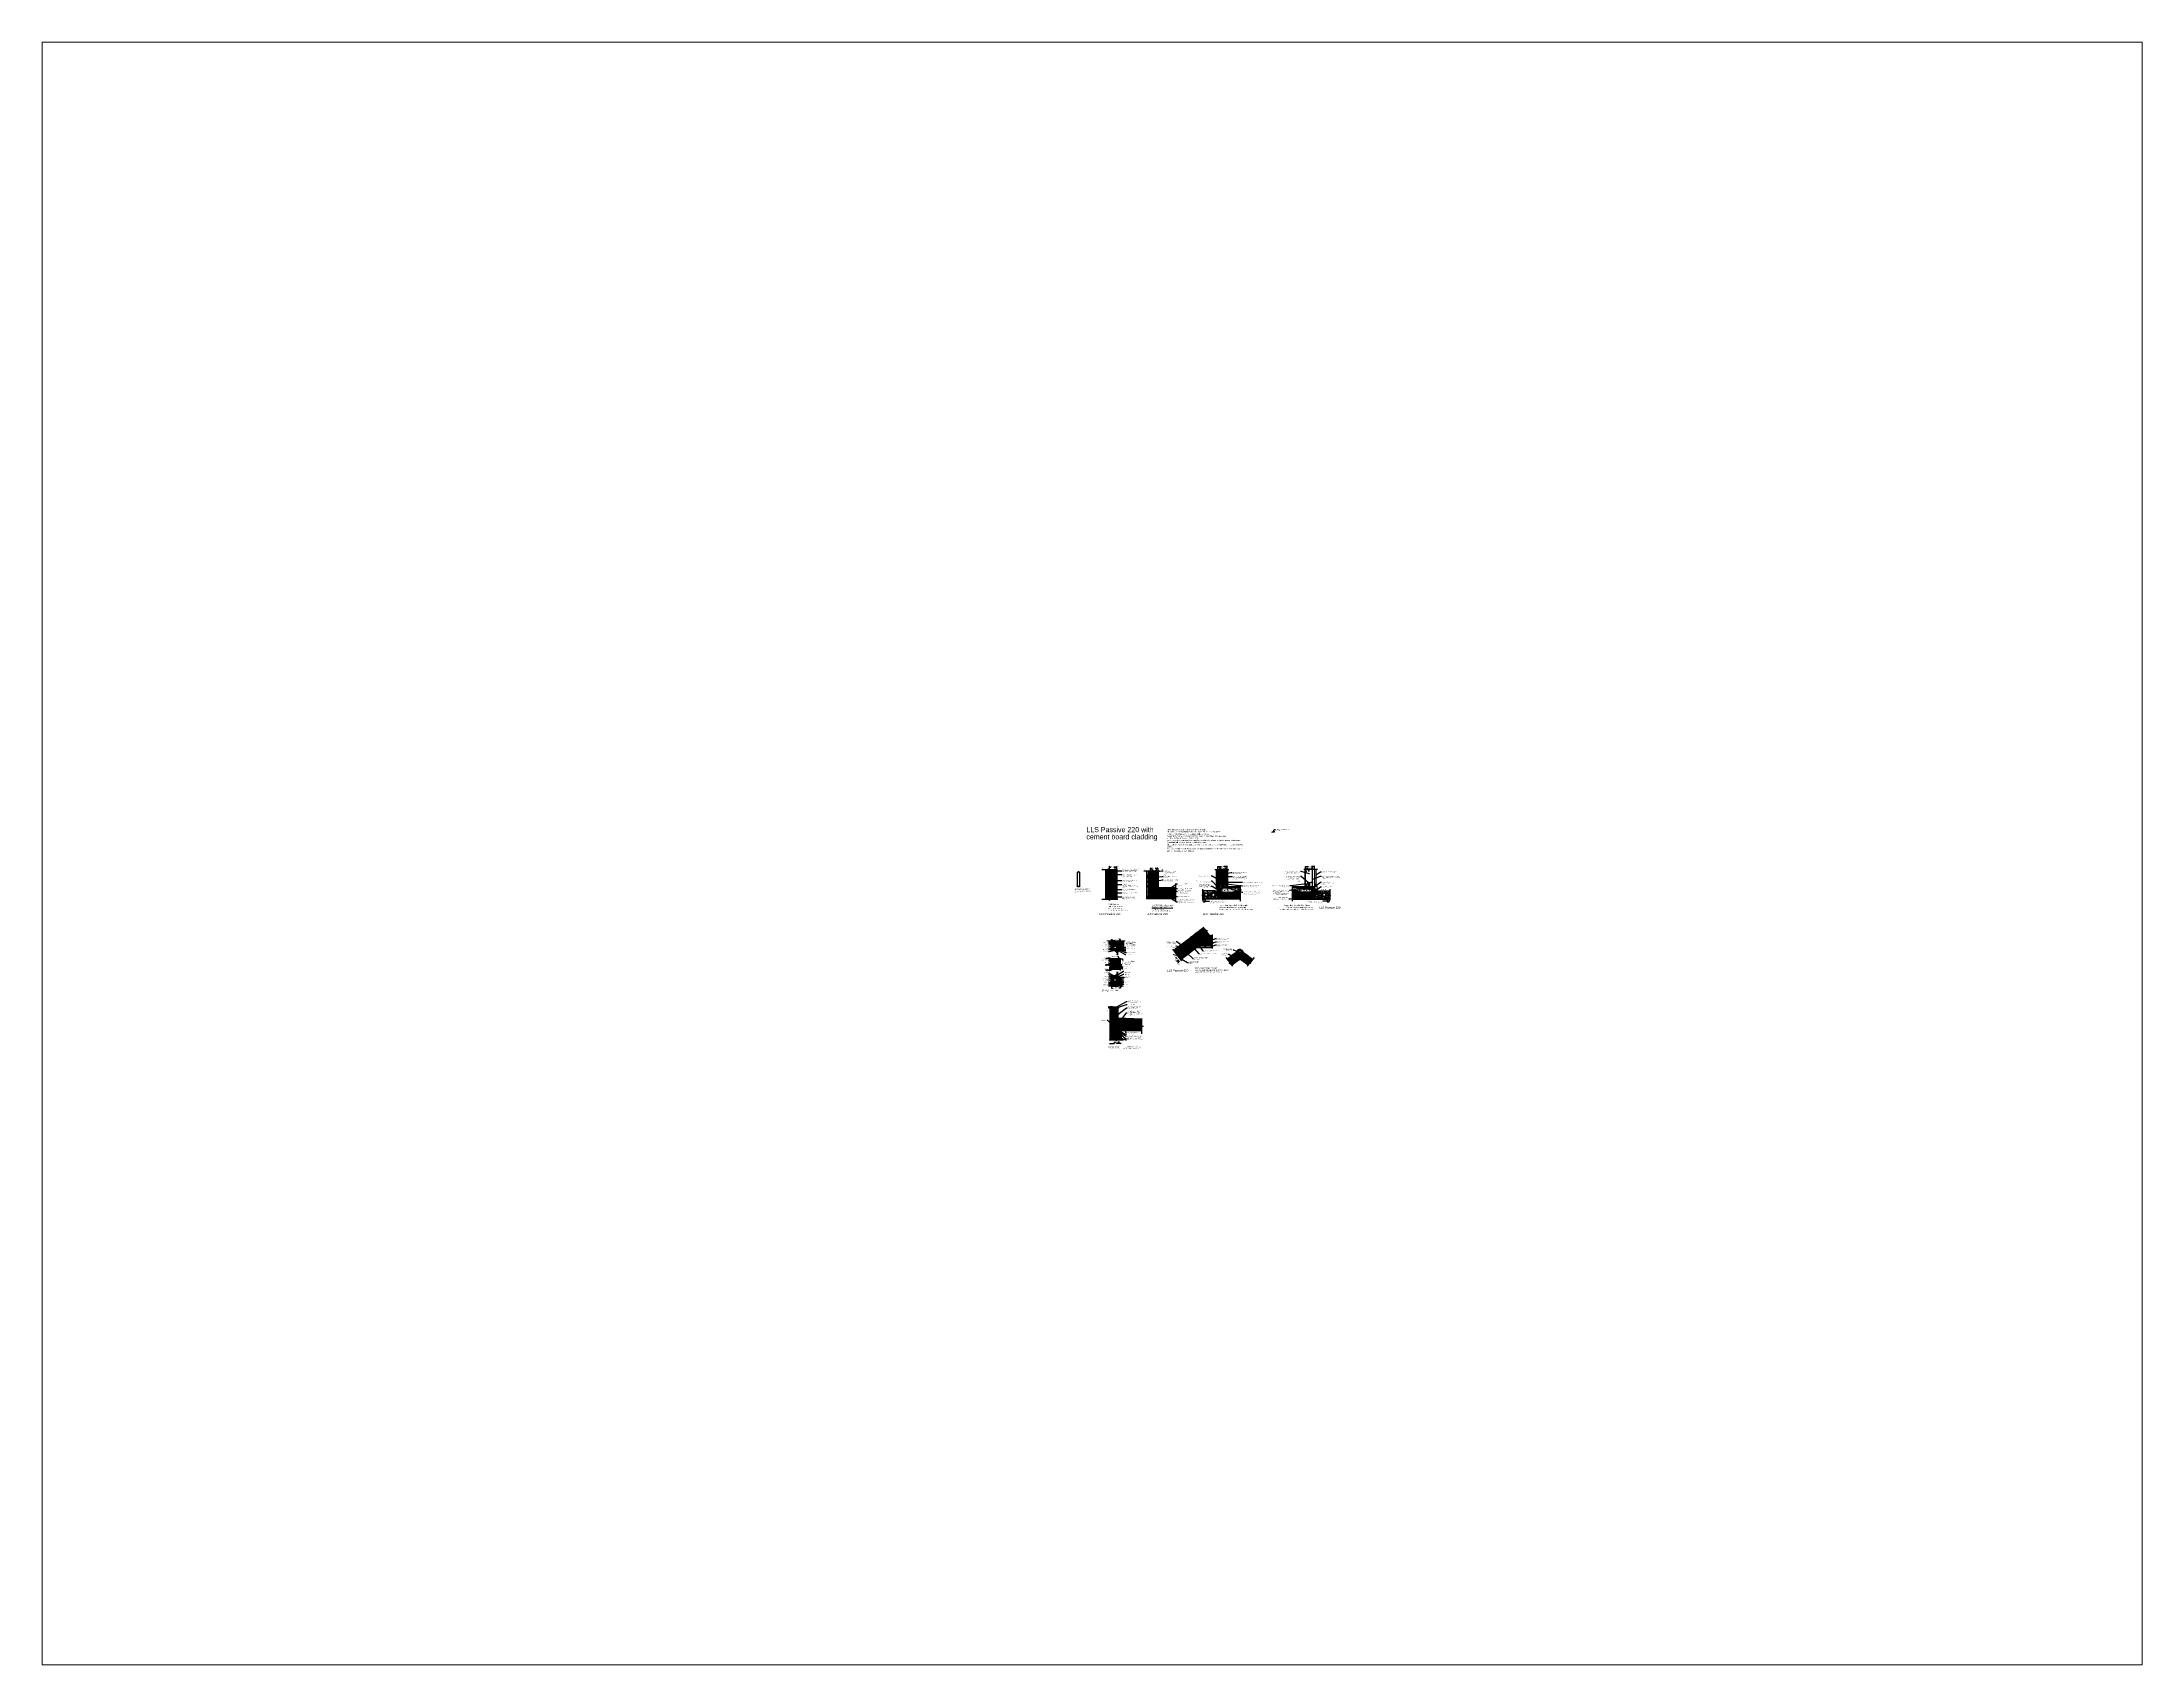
# Paper-space layout 'Layout1' of a CAD drawing. Header units: millimetres. Extents: x 1.1 to 9.9, y 0.85 to 7.65.
# The model-space entities are those that its viewports show. They can reach past a viewport. Long polylines and large blocks are cut down to what shows.
import ezdxf
from ezdxf import colors
from ezdxf.entities.mleader import LeaderData, LeaderLine
from ezdxf.math import Vec2, Vec3

# ---------------------------------------------------------------- set-up
doc = ezdxf.new("R2010")
doc.units = ezdxf.units.MM
doc.header["$MEASUREMENT"] = 0
for name, pattern in [('ACAD_ISO02W100', [15, 12, -3]), ('CACHE', [0.375, 0.25, -0.125]), ('DASHDOT', [25.4, 12.7, -6.35, 0, -6.35]), ('DASHED', [19.05, 12.7, -6.35]), ('DASHED2', [0.375, 0.25, -0.125]), ('H1-SEC_A-A$0$HIDDEN2', [4.7625, 3.175, -1.5875]), ('HIDDEN', [0.375, 0.25, -0.125]), ('PDASHED2', [9.525, 6.35, -3.175]), ('PDF_IMPORT', [1, 0.8, -0.2]), ('PHANTOM2', [1.25, 0.625, -0.125, 0.125, -0.125, 0.125, -0.125])]:
    doc.linetypes.add(name, pattern=pattern)
for name, color, linetype in [('-TSD Hatch', 8, 'Continuous'), ('-TSD Section Insulation', 11, 'Continuous'), ('-TSD Text', 7, 'Continuous'), ('007 BREATHER MEMBRANE', 152, 'Continuous'), ('008 VCL', 203, 'Continuous'), ('009 Air Tightness', 152, 'Continuous'), ('00_H_HATCH', 8, 'Continuous'), ('27_S_ROOF 18mm OSB BOARD', 1, 'Continuous'), ('29_S_DPC-VAPOUR CHECK-BREATHER MEMBRANE', 12, 'Continuous'), ('41_S_EXT-WALL-FIN', 1, 'Continuous'), ('A00002 Title Text', 2, 'Continuous'), ('A00H_HATCH', 252, 'Continuous'), ('A_Plasterboard by others', 11, 'DASHED'), ('Architects GAs', 2, 'Continuous'), ('AWX_WALL', 111, 'Continuous'), ('Battens', 4, 'Continuous'), ('Fixings', 1, 'Continuous'), ('G22_FLOORS', 2, 'Continuous'), ('G25_EXTERNAL WALLS', 40, 'Continuous'), ('G33_INTERNAL FINISH', 1, 'Continuous'), ('H001_HATCH', 252, 'Continuous'), ('H002_HATCH COLOUR', 253, 'Continuous'), ('H1-SEC_A-A$0$29_S_INSULATION-DPC', 1, 'Continuous'), ('ha Roof', 3, 'Continuous'), ('ha Wall Hatch', 8, 'Continuous'), ('HATCH', 251, 'Continuous'), ('HATCHING', 11, 'Continuous'), ('INSULATION', 11, 'Continuous'), ('LLS OSB', 8, 'Continuous'), ('LLS-Timber', 30, 'Continuous'), ('LLS_Cement Board', 7, 'Continuous'), ('LLS_Dimensions', 6, 'Continuous'), ('LLS_Gutex Multitherm', 41, 'Continuous'), ('LLS_Ins Foundation', 7, 'Continuous'), ('LLS_Membranes', 124, 'Continuous'), ('LLS_Roof Timbers Structural', 40, 'Continuous'), ('paths', 6, 'Continuous'), ('Radon', 10, 'DASHED'), ('RIDGEFAST', 1, 'Continuous'), ('Roughings', 9, 'Continuous'), ('SA AIR TIGHT MEMBRANE', 95, 'CACHE'), ('SA HATCH', 9, 'Continuous'), ('SA LIGHT', 200, 'Continuous'), ('Screw Fixings', 1, 'Continuous'), ('Slates', 7, 'Continuous'), ('STEEL', 4, 'Continuous'), ('TegralThrutone 2000 Ridge Capping', 4, 'Continuous'), ('Underlay', 143, 'ACAD_ISO02W100'), ('VELUX_ROOFCONSTRUCTION', 7, 'Continuous'), ('WALL', 8, 'Continuous'), ('WIN_DOORS', 4, 'Continuous'), ('WYMIARY', 4, 'Continuous')]:
    doc.layers.add(name, color=color, linetype=linetype)
for name, color, linetype, lineweight in [('Concrete', 253, 'Continuous', 0), ('Gravel', 254, 'Continuous', 0), ('Kit', 40, 'Continuous', 15), ('LLS_ Kit', 40, 'Continuous', 15), ('LLS_Text', 6, 'Continuous', 15), ('Window-Doors', 2, 'Continuous', 13), ('YS_AKCESORIA', 4, 'Continuous', 18), ('YS_CIENKA', 4, 'Continuous', 18), ('YS_IZOLACJE', 4, 'Continuous', 18), ('YS_KRESKOWANIE', 4, 'Continuous', 18), ('YS_OKUCIA', 4, 'Continuous', 18), ('YS_PROFIL', 8, 'Continuous', 18), ('YS_PRZERYWANA', 4, 'Continuous', 18), ('YS_TWORZYWOWE', 4, 'Continuous', 18), ('YS_USZCZELKI', 4, 'Continuous', 18), ('YS_WIDOK', 4, 'Continuous', 18), ('YS_WKRĘTY', 4, 'Continuous', 18), ('YS_WYMIARY', 4, 'Continuous', 18), ('YS_WYPEŁNIENIA', 4, 'Continuous', 18)]:
    doc.layers.add(name, color=color, linetype=linetype, lineweight=lineweight)
doc.layers.add('LLS Bossig board', color=30, linetype='Continuous', transparency=0.25)
doc.layers.add('LLS PB 15 (by others)', color=11, linetype='DASHED', transparency=0.4)
doc.layers.add('LLS CELLULOSE', color=41, linetype='Continuous', lineweight=15, transparency=0.65)
doc.layers.add('PDF2_Geometry', color=7, linetype='Continuous', true_color=0x5a5a5a)
doc.layers.add('PDF_Geometry', color=7, linetype='Continuous', true_color=0x5a5a5a)
doc.styles.add('ARIAL', font='arial.ttf', dxfattribs={"width": 0.8})
doc.styles.add('Century Gothic', font='GOTHIC.TTF')
doc.styles.add('GENERATED_STYLE_2', font='GOTHIC.TTF')
doc.styles.get("Standard").update_dxf_attribs({"font": 'arial.ttf'})
doc.styles.add('TSD Style 2', font='GOTHIC.TTF')
doc.linetypes.add('BATTING', pattern='A,0.0001,-0.1,[134,ltypeshp.shx,S=0.1,R=0,X=-0.1,Y=0],-0.2,[134,ltypeshp.shx,S=0.1,R=180,X=0.1,Y=0],-0.1', length=0.4001)
doc.dimstyles.new('FIA DIM Style', dxfattribs={"dimtxt": 20, "dimasz": 10, "dimexe": 0.18, "dimexo": 0.0625, "dimgap": 10, "dimtad": 0, "dimtih": 1, "dimtoh": 1, "dimdec": 0, "dimzin": 0, "dimdsep": 46, "dimtxsty": 'Century Gothic', "dimblk": 'ARCHTICK', "dimblk1": 'ARCHTICK', "dimblk2": 'ARCHTICK', "dimcen": 0.09, "dimdle": 10, "dimadec": 0, "dimazin": 0, "dimtfac": 1, "dimtdec": 0, "dimtofl": 0, "dimtmove": 0, "dimatfit": 3, "dimfxl": 1, "dimtolj": 1, "dimtzin": 0, "dimarcsym": 0})
doc.dimstyles.new('LLS 1T 10', dxfattribs={"dimtxt": 25, "dimasz": 8, "dimexe": 1.5, "dimexo": 3, "dimgap": 5, "dimtad": 0, "dimdec": 0, "dimzin": 0, "dimdsep": 46, "dimtxsty": 'ARIAL', "dimblk": 'ARCHTICK', "dimcen": 0.09, "dimclrd": 8, "dimclre": 8, "dimclrt": 256, "dimadec": 0, "dimazin": 0, "dimtfac": 1, "dimtdec": 0, "dimtofl": 0, "dimtmove": 0, "dimatfit": 3, "dimfxl": 1.5, "dimtolj": 1, "dimtzin": 0, "dimarcsym": 0})
doc.dimstyles.new('PAUL 100', dxfattribs={"dimtxt": 100, "dimasz": 40, "dimexe": 0.18, "dimexo": 0.0625, "dimgap": 10, "dimtad": 0, "dimdec": 0, "dimzin": 0, "dimdsep": 46, "dimtxsty": 'ARIAL', "dimblk": 'ARCHTICK', "dimcen": 0.09, "dimse1": 1, "dimse2": 1, "dimclrd": 8, "dimclre": 8, "dimclrt": 256, "dimadec": 0, "dimazin": 0, "dimtfac": 1, "dimtdec": 0, "dimtofl": 0, "dimtmove": 0, "dimatfit": 3, "dimfxl": 1, "dimtolj": 1, "dimtzin": 0, "dimarcsym": 0})
picture_1 = doc.add_image_def('image1.jpg', size_in_pixel=(89, 83))
pattern_1 = [(37.5, (-5963.375, -412.693), (-0.3149668, 9.6341188), [0, -7.6, 0, -8.5, 0, -8.125]), (7.5, (-5963.375, -412.693), (8.8488835, 14.1107303), [0, -4.1, 0, -6.85, 0, -2.625]), (327.5, (-5969.525, -412.693), (15.5707093, 0.0282953), [0, -2.5, 0, -9, 0, -11.75]), (317.5, (-5969.525, -412.693), (15.030633, 4.388378), [0, -1.25, 0, -5.9, 0, -6.75])]
pattern_2 = [(45, (-5097.675, 7120.969), (-13.258252, 13.258252), []), (135, (-5097.675, 7120.969), (-13.258252, -13.258252), [])]
pattern_3 = [(45, (-3218.1017, 7497.737), (-1.325825215, 1.325825215), [])]
pattern_4 = [(82.5, (42539.178, -9407.8708), (-2.478612, 0.3263155), [])]
pattern_5 = [(45, (-1549.4056, 8547.385), (-1.325825215, 1.325825215), [])]
pattern_6 = [(45, (-3621.1078, -814.1693), (-1.325825215, 1.325825215), [])]
pattern_7 = [(37.5, (41504.811, -99151.27), (-0.3149668, 9.63411885), [0, -7.6, 0, -8.5, 0, -8.125]), (7.5, (41504.811, -99151.27), (8.8488835, 14.1107303), [0, -4.1, 0, -6.85, 0, -2.625]), (327.5, (41498.661, -99151.27), (15.5707093, 0.0282953), [0, -2.5, 0, -9, 0, -11.75]), (317.5, (41498.66, -99151.27), (15.030633, 4.3883778), [0, -1.25, 0, -5.9, 0, -6.75])]
pattern_8 = [(45, (-2034.4832, -2221.43265), (-0.561266, 0.561266), []), (135, (-2034.4832, -2221.43265), (-0.561266, -0.561266), [])]
pattern_9 = [(45, (-2313.4832, -2221.43265), (-0.561266, 0.561266), []), (135, (-2313.4832, -2221.43265), (-0.561266, -0.561266), [])]

# ---------------------------------------------------------------- blocks, each defined once
blk = doc.blocks.new('_Dot')
at = {"color": 0, "linetype": 'ByBlock', "lineweight": -2}
blk.add_line((-0.5, 0), (-1, 0), dxfattribs=at)
at = {"color": 0, "linetype": 'ByBlock', "const_width": 0.5}
blk.add_lwpolyline([(-0.25, 0, 1), (0.25, 0, 1)], format="xyb", close=True, dxfattribs=at)
blk = doc.blocks.new('_ArchTick')
at = {"color": 0, "linetype": 'ByBlock', "const_width": 0.15}
blk.add_lwpolyline([(-0.5, -0.5), (0.5, 0.5)], dxfattribs=at)
blk = doc.blocks.new('*D5')
at = {"layer": 'Defpoints', "color": 0, "linetype": 'ByBlock', "transparency": 16777216}
for p in [(40220, -12519), (40440, -12519), (40440, -12603)]:
    blk.add_point(p, dxfattribs=at)
at = {"layer": 'LLS_Dimensions', "color": 8, "linetype": 'ByBlock', "lineweight": -2, "transparency": 16777216}
for p, q in [((40220, -12603), (40285, -12603)), ((40440, -12603), (40376, -12603))]:
    blk.add_line(p, q, dxfattribs=at)
at = {"layer": 'LLS_Dimensions', "color": 8, "linetype": 'ByBlock', "lineweight": -2, "transparency": 16777216, "xscale": 15, "yscale": 15, "zscale": 15, "rotation": 180}
blk.add_blockref('_ArchTick', (40220, -12603), dxfattribs=at)
at = {"layer": 'LLS_Dimensions', "color": 8, "linetype": 'ByBlock', "lineweight": -2, "transparency": 16777216, "xscale": 15, "yscale": 15, "zscale": 15}
blk.add_blockref('_ArchTick', (40440, -12603), dxfattribs=at)
at = {"layer": 'LLS_Dimensions', "linetype": 'ByBlock', "transparency": 16777216, "insert": (40330, -12603), "char_height": 40, "attachment_point": 5, "style": 'ARIAL'}
blk.add_mtext('\\A1;220', dxfattribs=at)
blk = doc.blocks.new('*D6')
at = {"layer": 'Defpoints', "color": 0, "linetype": 'ByBlock', "transparency": 16777216}
for p in [(40048, -12519), (40048, -12654), (40505, -12519)]:
    blk.add_point(p, dxfattribs=at)
at = {"layer": 'LLS_Dimensions', "color": 8, "linetype": 'ByBlock', "lineweight": -2, "transparency": 16777216}
for p, q in [((40048, -12654), (40231, -12654)), ((40505, -12654), (40323, -12654))]:
    blk.add_line(p, q, dxfattribs=at)
at = {"layer": 'LLS_Dimensions', "color": 8, "linetype": 'ByBlock', "lineweight": -2, "transparency": 16777216, "xscale": 15, "yscale": 15, "zscale": 15, "rotation": 180}
blk.add_blockref('_ArchTick', (40048, -12654), dxfattribs=at)
at = {"layer": 'LLS_Dimensions', "color": 8, "linetype": 'ByBlock', "lineweight": -2, "transparency": 16777216, "xscale": 15, "yscale": 15, "zscale": 15}
blk.add_blockref('_ArchTick', (40505, -12654), dxfattribs=at)
at = {"layer": 'LLS_Dimensions', "linetype": 'ByBlock', "transparency": 16777216, "insert": (40277, -12654), "char_height": 40, "attachment_point": 5, "style": 'ARIAL'}
blk.add_mtext('\\A1;457', dxfattribs=at)
blk = doc.blocks.new('*D7')
at = {"layer": 'Defpoints', "color": 0, "linetype": 'ByBlock', "transparency": 16777216}
for p in [(40220, -11352), (40360, -11352), (40360, -11477)]:
    blk.add_point(p, dxfattribs=at)
at = {"layer": 'LLS_Dimensions', "color": 8, "linetype": 'ByBlock', "lineweight": -2, "transparency": 16777216}
for p, q in [((40220, -11477), (40246, -11477)), ((40360, -11477), (40334, -11477))]:
    blk.add_line(p, q, dxfattribs=at)
at = {"layer": 'LLS_Dimensions', "color": 8, "linetype": 'ByBlock', "lineweight": -2, "transparency": 16777216, "xscale": 15, "yscale": 15, "zscale": 15, "rotation": 180}
blk.add_blockref('_ArchTick', (40220, -11477), dxfattribs=at)
at = {"layer": 'LLS_Dimensions', "color": 8, "linetype": 'ByBlock', "lineweight": -2, "transparency": 16777216, "xscale": 15, "yscale": 15, "zscale": 15}
blk.add_blockref('_ArchTick', (40360, -11477), dxfattribs=at)
at = {"layer": 'LLS_Dimensions', "linetype": 'ByBlock', "transparency": 16777216, "insert": (40290, -11477), "char_height": 40, "attachment_point": 5, "style": 'ARIAL'}
blk.add_mtext('\\A1;140', dxfattribs=at)
blk = doc.blocks.new('*D8')
at = {"layer": 'Defpoints', "color": 0, "linetype": 'ByBlock', "transparency": 16777216}
for p in [(41233, -11850), (41305, -11850), (41305, -12157)]:
    blk.add_point(p, dxfattribs=at)
at = {"layer": 'LLS_Dimensions', "color": 8, "linetype": 'ByBlock', "lineweight": -2, "transparency": 16777216}
for p, q in [((41233, -11850), (41233, -11958)), ((41233, -12157), (41233, -12049))]:
    blk.add_line(p, q, dxfattribs=at)
at = {"layer": 'LLS_Dimensions', "color": 8, "linetype": 'ByBlock', "lineweight": -2, "transparency": 16777216, "xscale": 15, "yscale": 15, "zscale": 15}
for p, rotation in [((41233, -11850), 90), ((41233, -12157), 270)]:
    blk.add_blockref('_ArchTick', p, dxfattribs=dict(at, rotation=rotation))
at = {"layer": 'LLS_Dimensions', "linetype": 'ByBlock', "transparency": 16777216, "insert": (41233, -12004), "char_height": 40, "attachment_point": 5, "rotation": 90, "style": 'ARIAL'}
blk.add_mtext('\\A1;307', dxfattribs=at)
blk = doc.blocks.new('*D11')
at = {"layer": 'Defpoints', "color": 0, "linetype": 'ByBlock', "transparency": 16777216}
for p in [(41089, -12092), (41305, -11872), (41305, -12092)]:
    blk.add_point(p, dxfattribs=at)
at = {"layer": 'LLS_Dimensions', "color": 8, "linetype": 'ByBlock', "lineweight": -2, "transparency": 16777216}
for p, q in [((41089, -11872), (41089, -11936)), ((41089, -12092), (41089, -12028))]:
    blk.add_line(p, q, dxfattribs=at)
at = {"layer": 'LLS_Dimensions', "color": 8, "linetype": 'ByBlock', "lineweight": -2, "transparency": 16777216, "xscale": 15, "yscale": 15, "zscale": 15}
for p, rotation in [((41089, -11872), 90), ((41089, -12092), 270)]:
    blk.add_blockref('_ArchTick', p, dxfattribs=dict(at, rotation=rotation))
at = {"layer": 'LLS_Dimensions', "linetype": 'ByBlock', "transparency": 16777216, "insert": (41089, -11982), "char_height": 40, "attachment_point": 5, "rotation": 90, "style": 'ARIAL'}
blk.add_mtext('\\A1;220', dxfattribs=at)
blk = doc.blocks.new('*D12')
at = {"layer": 'Defpoints', "color": 0, "linetype": 'ByBlock', "transparency": 16777216}
for p in [(43469, -8448), (43603, -8622), (43874, -8414)]:
    blk.add_point(p, dxfattribs=at)
at = {"layer": 'LLS_Dimensions', "color": 11, "linetype": 'ByBlock', "lineweight": -2, "transparency": 16777216}
for p, q in [((43740, -8239), (43780, -8291)), ((43874, -8414), (43835, -8363))]:
    blk.add_line(p, q, dxfattribs=at)
at = {"layer": 'LLS_Dimensions', "color": 11, "linetype": 'ByBlock', "lineweight": -2, "transparency": 16777216, "xscale": 15, "yscale": 15, "zscale": 15}
for p, rotation in [((43740, -8239), 127.5000000000023), ((43874, -8414), 307.5000000000022)]:
    blk.add_blockref('_ArchTick', p, dxfattribs=dict(at, rotation=rotation))
at = {"layer": 'LLS_Dimensions', "color": 8, "linetype": 'ByBlock', "transparency": 16777216, "insert": (43807, -8327), "char_height": 40, "attachment_point": 5, "rotation": 307.5, "style": 'ARIAL'}
blk.add_mtext('\\A1;220', dxfattribs=at)
blk = doc.blocks.new('*D13')
at = {"layer": 'Defpoints', "color": 0, "linetype": 'ByBlock', "transparency": 16777216}
for p in [(43315, -8830), (43977, -8830), (44071, -8393)]:
    blk.add_point(p, dxfattribs=at)
at = {"layer": 'LLS_Dimensions', "color": 11, "linetype": 'ByBlock', "lineweight": -2, "transparency": 16777216}
for p, q in [((43977, -8393), (43977, -8524)), ((43977, -8830), (43977, -8699))]:
    blk.add_line(p, q, dxfattribs=at)
at = {"layer": 'LLS_Dimensions', "color": 11, "linetype": 'ByBlock', "lineweight": -2, "transparency": 16777216, "xscale": 15, "yscale": 15, "zscale": 15}
for p, rotation in [((43977, -8393), 90), ((43977, -8830), 270)]:
    blk.add_blockref('_ArchTick', p, dxfattribs=dict(at, rotation=rotation))
at = {"layer": 'LLS_Dimensions', "color": 8, "linetype": 'ByBlock', "transparency": 16777216, "insert": (43977, -8611), "char_height": 40, "attachment_point": 5, "rotation": 90, "style": 'ARIAL'}
blk.add_mtext('\\A1;450 min', dxfattribs=at)
blk = doc.blocks.new('NAIL30')
at = {"layer": 'Fixings'}
for p, q in [((-19, 25), (-10, 30)), ((-18, 24), (-19, 25)), ((-15, 26), (-18, 24)), ((-15, 26), (-3, 3)), ((-13, 27), (-10, 29)), ((-13, 27), (-1, 4)), ((-10, 30), (-10, 29)), ((0, 0), (-3, 3)), ((0, 0), (-1, 4))]:
    blk.add_line(p, q, dxfattribs=at)
blk = doc.blocks.new('*D14')
at = {"layer": 'Defpoints', "color": 0, "linetype": 'ByBlock', "transparency": 16777216}
for p in [(42627, -9094), (42692, -9321), (42761, -9269)]:
    blk.add_point(p, dxfattribs=at)
at = {"layer": 'LLS_Dimensions', "color": 11, "linetype": 'ByBlock', "lineweight": -2, "transparency": 16777216}
for p, q in [((42558, -9147), (42597, -9198)), ((42692, -9321), (42653, -9270))]:
    blk.add_line(p, q, dxfattribs=at)
at = {"layer": 'LLS_Dimensions', "color": 11, "linetype": 'ByBlock', "lineweight": -2, "transparency": 16777216, "xscale": 15, "yscale": 15, "zscale": 15}
for p, rotation in [((42558, -9147), 127.5000000000018), ((42692, -9321), 307.5000000000018)]:
    blk.add_blockref('_ArchTick', p, dxfattribs=dict(at, rotation=rotation))
at = {"layer": 'LLS_Dimensions', "color": 8, "linetype": 'ByBlock', "transparency": 16777216, "insert": (42625, -9234), "char_height": 40, "attachment_point": 5, "rotation": 307.5, "style": 'ARIAL'}
blk.add_mtext('\\A1;220', dxfattribs=at)
blk = doc.blocks.new('*D15')
at = {"layer": 'Defpoints', "color": 0, "linetype": 'ByBlock', "transparency": 16777216}
for p in [(42737, -9381), (42761, -9269), (42806, -9328)]:
    blk.add_point(p, dxfattribs=at)
at = {"layer": 'LLS_Dimensions', "color": 11, "linetype": 'ByBlock', "lineweight": -2, "transparency": 16777216}
for p, q in [((42692, -9321), (42683, -9309)), ((42737, -9381), (42747, -9393))]:
    blk.add_line(p, q, dxfattribs=at)
at = {"layer": 'LLS_Dimensions', "color": 11, "linetype": 'ByBlock', "lineweight": -2, "transparency": 16777216, "xscale": 15, "yscale": 15, "zscale": 15}
for p, rotation in [((42692, -9321), 307.4999999999753), ((42737, -9381), 127.4999999999753)]:
    blk.add_blockref('_ArchTick', p, dxfattribs=dict(at, rotation=rotation))
at = {"layer": 'LLS_Dimensions', "color": 8, "linetype": 'ByBlock', "transparency": 16777216, "insert": (42715, -9351), "char_height": 40, "attachment_point": 5, "rotation": 307.5, "style": 'ARIAL'}
blk.add_mtext('\\A1;75', dxfattribs=at)
blk = doc.blocks.new('*D16')
at = {"layer": 'Defpoints', "color": 0, "linetype": 'ByBlock', "transparency": 16777216}
for p in [(42768, -9421), (42806, -9328), (42837, -9368)]:
    blk.add_point(p, dxfattribs=at)
at = {"layer": 'LLS_Dimensions', "color": 11, "linetype": 'ByBlock', "lineweight": -2, "transparency": 16777216}
for p, q in [((42684, -9436), (42671, -9420)), ((42753, -9401), (42684, -9436)), ((42737, -9381), (42768, -9421))]:
    blk.add_line(p, q, dxfattribs=at)
at = {"layer": 'LLS_Dimensions', "color": 11, "linetype": 'ByBlock', "lineweight": -2, "transparency": 16777216, "xscale": 15, "yscale": 15, "zscale": 15}
for p, rotation in [((42737, -9381), 127.4999999999753), ((42768, -9421), 307.4999999999753)]:
    blk.add_blockref('_ArchTick', p, dxfattribs=dict(at, rotation=rotation))
at = {"layer": 'LLS_Dimensions', "color": 8, "linetype": 'ByBlock', "transparency": 16777216, "insert": (42651, -9394), "char_height": 40, "attachment_point": 5, "rotation": 307.5, "style": 'ARIAL'}
blk.add_mtext('\\A1;50', dxfattribs=at)
blk = doc.blocks.new('*D17')
at = {"layer": 'Defpoints', "color": 0, "linetype": 'ByBlock', "transparency": 16777216}
for p in [(42775, -9430), (42837, -9368), (42844, -9377)]:
    blk.add_point(p, dxfattribs=at)
at = {"layer": 'LLS_Dimensions', "color": 11, "linetype": 'ByBlock', "lineweight": -2, "transparency": 16777216}
for p, q in [((42772, -9425), (42725, -9489)), ((42725, -9489), (42738, -9505)), ((42768, -9421), (42759, -9409)), ((42768, -9421), (42775, -9430)), ((42775, -9430), (42784, -9442))]:
    blk.add_line(p, q, dxfattribs=at)
at = {"layer": 'LLS_Dimensions', "color": 11, "linetype": 'ByBlock', "lineweight": -2, "transparency": 16777216, "xscale": 15, "yscale": 15, "zscale": 15}
for p, rotation in [((42768, -9421), 307.4999999999753), ((42775, -9430), 127.4999999999753)]:
    blk.add_blockref('_ArchTick', p, dxfattribs=dict(at, rotation=rotation))
at = {"layer": 'LLS_Dimensions', "color": 8, "linetype": 'ByBlock', "transparency": 16777216, "insert": (42757, -9530), "char_height": 40, "attachment_point": 5, "rotation": 307.5, "style": 'ARIAL'}
blk.add_mtext('\\A1;12', dxfattribs=at)
blk = doc.blocks.new('50 x 50 batten')
at = {"layer": 'Kit', "color": 251, "lineweight": 5}
for p, q in [((0, 0), (50, -50)), ((50, 0), (0, -50))]:
    blk.add_line(p, q, dxfattribs=at)
at = {"layer": 'Kit', "lineweight": 5}
blk.add_lwpolyline([(0, -50), (50, -50), (50, 0), (0, 0)], close=True, dxfattribs=at)
blk = doc.blocks.new('*D25')
at = {"layer": 'Defpoints', "color": 0, "transparency": 16777216}
for p in [(40049, -5737), (40049, -5828), (40269, -5828)]:
    blk.add_point(p, dxfattribs=at)
at = {"layer": 'H001_HATCH', "color": 0, "lineweight": -2, "transparency": 16777216}
for p, q in [((40039, -5737), (40101, -5737)), ((40049, -5828), (40049, -5737)), ((40279, -5737), (40216, -5737)), ((40269, -5828), (40269, -5737))]:
    blk.add_line(p, q, dxfattribs=at)
at = {"layer": 'H001_HATCH', "color": 0, "lineweight": -2, "transparency": 16777216, "xscale": 10, "yscale": 10, "zscale": 10, "rotation": 180}
blk.add_blockref('_ArchTick', (40049, -5737), dxfattribs=at)
at = {"layer": 'H001_HATCH', "color": 0, "lineweight": -2, "transparency": 16777216, "xscale": 10, "yscale": 10, "zscale": 10}
blk.add_blockref('_ArchTick', (40269, -5737), dxfattribs=at)
at = {"layer": 'H001_HATCH', "color": 0, "transparency": 16777216, "insert": (40159, -5737), "char_height": 20, "attachment_point": 5, "style": 'Century Gothic'}
blk.add_mtext('\\A1;220mm', dxfattribs=at)
blk = doc.blocks.new('*D26')
at = {"layer": 'Defpoints', "color": 0, "transparency": 16777216}
for p in [(40339, -5737), (40269, -5828), (40339, -5828)]:
    blk.add_point(p, dxfattribs=at)
at = {"layer": 'H001_HATCH', "color": 0, "lineweight": -2, "transparency": 16777216}
for p, q in [((40259, -5737), (40349, -5737)), ((40269, -5828), (40269, -5737)), ((40304, -5737), (40304, -5711)), ((40304, -5711), (40324, -5711)), ((40339, -5828), (40339, -5737))]:
    blk.add_line(p, q, dxfattribs=at)
at = {"layer": 'H001_HATCH', "color": 0, "lineweight": -2, "transparency": 16777216, "xscale": 10, "yscale": 10, "zscale": 10, "rotation": 180}
blk.add_blockref('_ArchTick', (40269, -5737), dxfattribs=at)
at = {"layer": 'H001_HATCH', "color": 0, "lineweight": -2, "transparency": 16777216, "xscale": 10, "yscale": 10, "zscale": 10}
blk.add_blockref('_ArchTick', (40339, -5737), dxfattribs=at)
at = {"layer": 'H001_HATCH', "color": 0, "transparency": 16777216, "insert": (40385, -5711), "char_height": 20, "width": 102.38, "attachment_point": 5, "style": 'Century Gothic'}
blk.add_mtext('\\A1;65mm', dxfattribs=at)
blk = doc.blocks.new('*D27')
at = {"layer": 'Defpoints', "color": 0, "transparency": 16777216}
for p in [(40040, -5737), (40040, -5843), (40049, -5828)]:
    blk.add_point(p, dxfattribs=at)
at = {"layer": 'H001_HATCH', "color": 0, "lineweight": -2, "transparency": 16777216}
for p, q in [((40040, -5737), (40030, -5737)), ((40040, -5843), (40040, -5737)), ((40049, -5737), (40040, -5737)), ((40044, -5737), (40044, -5701)), ((40044, -5701), (40064, -5701)), ((40049, -5828), (40049, -5737)), ((40049, -5737), (40059, -5737))]:
    blk.add_line(p, q, dxfattribs=at)
at = {"layer": 'H001_HATCH', "color": 0, "lineweight": -2, "transparency": 16777216, "xscale": 10, "yscale": 10, "zscale": 10}
blk.add_blockref('_ArchTick', (40040, -5737), dxfattribs=at)
at = {"layer": 'H001_HATCH', "color": 0, "lineweight": -2, "transparency": 16777216, "xscale": 10, "yscale": 10, "zscale": 10, "rotation": 180}
blk.add_blockref('_ArchTick', (40049, -5737), dxfattribs=at)
at = {"layer": 'H001_HATCH', "color": 0, "transparency": 16777216, "insert": (40106, -5701), "char_height": 20, "attachment_point": 5, "style": 'Century Gothic'}
blk.add_mtext('\\A1;9mm', dxfattribs=at)
blk = doc.blocks.new('*D28')
at = {"layer": 'Defpoints', "color": 0, "linetype": 'ByBlock', "transparency": 16777216}
for p in [(40049, -5861), (40269, -5843), (40269, -5936)]:
    blk.add_point(p, dxfattribs=at)
at = {"layer": 'LLS_Dimensions', "color": 8, "linetype": 'ByBlock', "lineweight": -2, "transparency": 16777216}
for p, q in [((40049, -5936), (40100, -5936)), ((40269, -5936), (40217, -5936))]:
    blk.add_line(p, q, dxfattribs=at)
at = {"layer": 'LLS_Dimensions', "color": 8, "linetype": 'ByBlock', "lineweight": -2, "transparency": 16777216, "xscale": 20, "yscale": 20, "zscale": 20, "rotation": 180}
blk.add_blockref('_ArchTick', (40049, -5936), dxfattribs=at)
at = {"layer": 'LLS_Dimensions', "color": 8, "linetype": 'ByBlock', "lineweight": -2, "transparency": 16777216, "xscale": 20, "yscale": 20, "zscale": 20}
blk.add_blockref('_ArchTick', (40269, -5936), dxfattribs=at)
at = {"layer": 'LLS_Dimensions', "linetype": 'ByBlock', "transparency": 16777216, "insert": (40159, -5936), "char_height": 55, "attachment_point": 5, "style": 'ARIAL'}
blk.add_mtext('\\A1;220', dxfattribs=at)
blk = doc.blocks.new('*D22')
at = {"layer": 'Defpoints', "color": 0, "transparency": 16777216}
for p in [(41666, -5783), (41666, -5874), (41886, -5874)]:
    blk.add_point(p, dxfattribs=at)
at = {"layer": 'H001_HATCH', "color": 0, "lineweight": -2, "transparency": 16777216}
for p, q in [((41656, -5783), (41718, -5783)), ((41666, -5874), (41666, -5783)), ((41896, -5783), (41834, -5783)), ((41886, -5874), (41886, -5783))]:
    blk.add_line(p, q, dxfattribs=at)
at = {"layer": 'H001_HATCH', "color": 0, "lineweight": -2, "transparency": 16777216, "xscale": 10, "yscale": 10, "zscale": 10, "rotation": 180}
blk.add_blockref('_ArchTick', (41666, -5783), dxfattribs=at)
at = {"layer": 'H001_HATCH', "color": 0, "lineweight": -2, "transparency": 16777216, "xscale": 10, "yscale": 10, "zscale": 10}
blk.add_blockref('_ArchTick', (41886, -5783), dxfattribs=at)
at = {"layer": 'H001_HATCH', "color": 0, "transparency": 16777216, "insert": (41776, -5783), "char_height": 20, "attachment_point": 5, "style": 'Century Gothic'}
blk.add_mtext('\\A1;220mm', dxfattribs=at)
blk = doc.blocks.new('*D23')
at = {"layer": 'Defpoints', "color": 0, "transparency": 16777216}
for p in [(41886, -5874), (41951, -5783), (41951, -5874)]:
    blk.add_point(p, dxfattribs=at)
at = {"layer": 'H001_HATCH', "color": 0, "lineweight": -2, "transparency": 16777216}
for p, q in [((41919, -5783), (41919, -5757)), ((41919, -5757), (41939, -5757)), ((41876, -5783), (41961, -5783)), ((41886, -5874), (41886, -5783)), ((41951, -5874), (41951, -5783))]:
    blk.add_line(p, q, dxfattribs=at)
at = {"layer": 'H001_HATCH', "color": 0, "lineweight": -2, "transparency": 16777216, "xscale": 10, "yscale": 10, "zscale": 10, "rotation": 180}
blk.add_blockref('_ArchTick', (41886, -5783), dxfattribs=at)
at = {"layer": 'H001_HATCH', "color": 0, "lineweight": -2, "transparency": 16777216, "xscale": 10, "yscale": 10, "zscale": 10}
blk.add_blockref('_ArchTick', (41951, -5783), dxfattribs=at)
at = {"layer": 'H001_HATCH', "color": 0, "transparency": 16777216, "insert": (42000, -5757), "char_height": 20, "width": 102.38, "attachment_point": 5, "style": 'Century Gothic'}
blk.add_mtext('\\A1;65mm', dxfattribs=at)
blk = doc.blocks.new('*D24')
at = {"layer": 'Defpoints', "color": 0, "transparency": 16777216}
for p in [(41657, -5783), (41657, -5874), (41666, -5874)]:
    blk.add_point(p, dxfattribs=at)
at = {"layer": 'H001_HATCH', "color": 0, "lineweight": -2, "transparency": 16777216}
for p, q in [((41662, -5783), (41662, -5757)), ((41662, -5757), (41682, -5757)), ((41657, -5783), (41647, -5783)), ((41657, -5874), (41657, -5783)), ((41666, -5783), (41657, -5783)), ((41666, -5874), (41666, -5783)), ((41666, -5783), (41676, -5783))]:
    blk.add_line(p, q, dxfattribs=at)
at = {"layer": 'H001_HATCH', "color": 0, "lineweight": -2, "transparency": 16777216, "xscale": 10, "yscale": 10, "zscale": 10}
blk.add_blockref('_ArchTick', (41657, -5783), dxfattribs=at)
at = {"layer": 'H001_HATCH', "color": 0, "lineweight": -2, "transparency": 16777216, "xscale": 10, "yscale": 10, "zscale": 10, "rotation": 180}
blk.add_blockref('_ArchTick', (41666, -5783), dxfattribs=at)
at = {"layer": 'H001_HATCH', "color": 0, "transparency": 16777216, "insert": (41724, -5757), "char_height": 20, "attachment_point": 5, "style": 'Century Gothic'}
blk.add_mtext('\\A1;9mm', dxfattribs=at)
blk = doc.blocks.new('*D31')
at = {"layer": 'Defpoints', "color": 0, "transparency": 16777216}
for p in [(40307, -10032), (40367, -10032), (40367, -10070)]:
    blk.add_point(p, dxfattribs=at)
at = {"layer": 'LLS_Dimensions', "color": 8, "lineweight": -2, "transparency": 16777216}
for p, q in [((40240, -10010), (40240, -10000)), ((40307, -10051), (40240, -10010)), ((40364, -10032), (40306, -10032)), ((40364, -10070), (40306, -10070)), ((40307, -10070), (40307, -10032))]:
    blk.add_line(p, q, dxfattribs=at)
at = {"layer": 'LLS_Dimensions', "color": 8, "lineweight": -2, "transparency": 16777216, "xscale": 8, "yscale": 8, "zscale": 8}
for p, rotation in [((40307, -10032), 90), ((40307, -10070), 270)]:
    blk.add_blockref('_ArchTick', p, dxfattribs=dict(at, rotation=rotation))
at = {"layer": 'LLS_Dimensions', "transparency": 16777216, "insert": (40240, -9981), "char_height": 25, "attachment_point": 5, "rotation": 90, "style": 'ARIAL'}
blk.add_mtext('\\A1;38', dxfattribs=at)
blk = doc.blocks.new('*D32')
at = {"layer": 'LLS_Dimensions', "color": 8, "lineweight": -2, "transparency": 16777216}
for p, q in [((40160, -10119), (40160, -10156)), ((40160, -10155), (40242, -10155)), ((40379, -10155), (40297, -10155)), ((40379, -10119), (40379, -10156))]:
    blk.add_line(p, q, dxfattribs=at)
at = {"layer": 'LLS_Dimensions', "color": 8, "lineweight": -2, "transparency": 16777216, "xscale": 8, "yscale": 8, "zscale": 8, "rotation": 180}
blk.add_blockref('_ArchTick', (40160, -10155), dxfattribs=at)
at = {"layer": 'LLS_Dimensions', "color": 8, "lineweight": -2, "transparency": 16777216, "xscale": 8, "yscale": 8, "zscale": 8}
blk.add_blockref('_ArchTick', (40379, -10155), dxfattribs=at)
at = {"layer": 'LLS_Dimensions', "transparency": 16777216, "insert": (40270, -10155), "char_height": 25, "attachment_point": 5, "style": 'ARIAL', "bg_fill": 3, "box_fill_scale": 1.25, "bg_fill_color": 256, "bg_fill_true_color": 13158600, "bg_fill_transparency": 0}
blk.add_mtext('\\A1;220', dxfattribs=at)
at = {"layer": 'Defpoints', "color": 0, "transparency": 16777216}
for p in [(40160, -10116), (40379, -10116), (40379, -10155)]:
    blk.add_point(p, dxfattribs=at)
blk = doc.blocks.new('220 cls stud')
at = {"layer": 'Kit', "lineweight": 5}
blk.add_lwpolyline([(0, 44), (220, 44), (220, 0), (0, 0)], close=True, dxfattribs=at)
at = {"layer": 'Kit', "color": 251, "lineweight": 5}
for points in [[(0, 0), (220, 44)], [(0, 44), (220, 0)]]:
    blk.add_lwpolyline(points, dxfattribs=at)
blk = doc.blocks.new('*D33')
at = {"layer": 'Defpoints', "color": 0, "transparency": 16777216}
for p in [(44663, -5715), (44304, -5830), (44663, -5830, 0)]:
    blk.add_point(p, dxfattribs=at)
at = {"layer": 'H001_HATCH', "color": 0, "lineweight": -2, "transparency": 16777216}
for p, q in [((44294, -5715), (44425, -5715)), ((44304, -5830), (44304, -5715)), ((44673, -5715), (44541, -5715)), ((44663, -5830), (44663, -5715))]:
    blk.add_line(p, q, dxfattribs=at)
at = {"layer": 'H001_HATCH', "color": 0, "lineweight": -2, "transparency": 16777216, "xscale": 10, "yscale": 10, "zscale": 10}
for p, rotation in [((44304, -5715), 179.9999181795694), ((44663, -5715), 359.9999181795694)]:
    blk.add_blockref('_ArchTick', p, dxfattribs=dict(at, rotation=rotation))
at = {"layer": 'H001_HATCH', "color": 0, "transparency": 16777216, "insert": (44483, -5715), "char_height": 20, "attachment_point": 5, "style": 'Century Gothic'}
blk.add_mtext('\\A1;359mm', dxfattribs=at)
blk = doc.blocks.new('*D34')
at = {"layer": 'Defpoints', "color": 0, "transparency": 16777216}
for p in [(44613, -5770), (44393, -5837, 0), (44613, -5830)]:
    blk.add_point(p, dxfattribs=at)
at = {"layer": 'H001_HATCH', "color": 0, "lineweight": -2, "transparency": 16777216}
for p, q in [((44383, -5770), (44445, -5770)), ((44393, -5837), (44393, -5770)), ((44623, -5770), (44561, -5770)), ((44613, -5830), (44613, -5770))]:
    blk.add_line(p, q, dxfattribs=at)
at = {"layer": 'H001_HATCH', "color": 0, "lineweight": -2, "transparency": 16777216, "xscale": 10, "yscale": 10, "zscale": 10, "rotation": 180}
blk.add_blockref('_ArchTick', (44393, -5770), dxfattribs=at)
at = {"layer": 'H001_HATCH', "color": 0, "lineweight": -2, "transparency": 16777216, "xscale": 10, "yscale": 10, "zscale": 10}
blk.add_blockref('_ArchTick', (44613, -5770), dxfattribs=at)
at = {"layer": 'H001_HATCH', "color": 0, "transparency": 16777216, "insert": (44503, -5770), "char_height": 20, "attachment_point": 5, "style": 'Century Gothic'}
blk.add_mtext('\\A1;220mm', dxfattribs=at)
blk = doc.blocks.new('*D35')
at = {"layer": 'Defpoints', "color": 0, "transparency": 16777216}
for p in [(44384, -5770), (44384, -5830), (44393, -5837, 0)]:
    blk.add_point(p, dxfattribs=at)
at = {"layer": 'H001_HATCH', "color": 0, "lineweight": -2, "transparency": 16777216}
for p, q in [((44384, -5770), (44374, -5770)), ((44384, -5830), (44384, -5770)), ((44393, -5770), (44384, -5770)), ((44388, -5770), (44388, -5744)), ((44388, -5744), (44408, -5744)), ((44393, -5837), (44393, -5770)), ((44393, -5770), (44403, -5770))]:
    blk.add_line(p, q, dxfattribs=at)
at = {"layer": 'H001_HATCH', "color": 0, "lineweight": -2, "transparency": 16777216, "xscale": 10, "yscale": 10, "zscale": 10}
blk.add_blockref('_ArchTick', (44384, -5770), dxfattribs=at)
at = {"layer": 'H001_HATCH', "color": 0, "lineweight": -2, "transparency": 16777216, "xscale": 10, "yscale": 10, "zscale": 10, "rotation": 180}
blk.add_blockref('_ArchTick', (44393, -5770), dxfattribs=at)
at = {"layer": 'H001_HATCH', "color": 0, "transparency": 16777216, "insert": (44451, -5744), "char_height": 20, "attachment_point": 5, "style": 'Century Gothic'}
blk.add_mtext('\\A1;9mm', dxfattribs=at)
blk = doc.blocks.new('*D36')
at = {"layer": 'Defpoints', "color": 0, "transparency": 16777216}
for p in [(44303, -5770), (44303, -5830), (44384, -5830)]:
    blk.add_point(p, dxfattribs=at)
at = {"layer": 'H001_HATCH', "color": 0, "lineweight": -2, "transparency": 16777216}
for p, q in [((44293, -5770), (44319, -5770)), ((44303, -5830), (44303, -5770)), ((44394, -5770), (44368, -5770)), ((44384, -5830), (44384, -5770))]:
    blk.add_line(p, q, dxfattribs=at)
at = {"layer": 'H001_HATCH', "color": 0, "lineweight": -2, "transparency": 16777216, "xscale": 10, "yscale": 10, "zscale": 10, "rotation": 180}
blk.add_blockref('_ArchTick', (44303, -5770), dxfattribs=at)
at = {"layer": 'H001_HATCH', "color": 0, "lineweight": -2, "transparency": 16777216, "xscale": 10, "yscale": 10, "zscale": 10}
blk.add_blockref('_ArchTick', (44384, -5770), dxfattribs=at)
at = {"layer": 'H001_HATCH', "color": 0, "transparency": 16777216, "insert": (44343, -5770), "char_height": 20, "attachment_point": 5, "style": 'Century Gothic'}
blk.add_mtext('\\A1;80', dxfattribs=at)
blk = doc.blocks.new('*D37')
at = {"layer": 'LLS_Dimensions', "color": 8, "lineweight": -2, "transparency": 16777216}
for p, q in [((40481, -9334), (40561, -9334)), ((40505, -9691), (40561, -9691)), ((40559, -9334), (40559, -9429)), ((40559, -9691), (40559, -9596))]:
    blk.add_line(p, q, dxfattribs=at)
at = {"layer": 'LLS_Dimensions', "color": 8, "lineweight": -2, "transparency": 16777216, "xscale": 8, "yscale": 8, "zscale": 8}
for p, rotation in [((40559, -9334), 90), ((40559, -9691), 270)]:
    blk.add_blockref('_ArchTick', p, dxfattribs=dict(at, rotation=rotation))
at = {"layer": 'LLS_Dimensions', "transparency": 16777216, "insert": (40559, -9512), "char_height": 25, "attachment_point": 5, "rotation": 90, "style": 'ARIAL', "bg_fill": 3, "box_fill_scale": 1.25, "bg_fill_color": 256, "bg_fill_true_color": 13158600, "bg_fill_transparency": 0}
blk.add_mtext('\\A1;LLS T.F Wall ', dxfattribs=at)
at = {"layer": 'Defpoints', "color": 0, "transparency": 16777216}
for p in [(40478, -9334), (40502, -9691), (40559, -9334)]:
    blk.add_point(p, dxfattribs=at)
blk = doc.blocks.new('*D38')
at = {"layer": 'LLS_Dimensions', "color": 8, "lineweight": -2, "transparency": 16777216}
for p, q in [((40120, -10416), (40120, -10489)), ((40120, -10487), (40204, -10487)), ((40472, -10487), (40387, -10487)), ((40472, -10416), (40472, -10489))]:
    blk.add_line(p, q, dxfattribs=at)
at = {"layer": 'LLS_Dimensions', "color": 8, "lineweight": -2, "transparency": 16777216, "xscale": 8, "yscale": 8, "zscale": 8, "rotation": 180}
blk.add_blockref('_ArchTick', (40120, -10487), dxfattribs=at)
at = {"layer": 'LLS_Dimensions', "color": 8, "lineweight": -2, "transparency": 16777216, "xscale": 8, "yscale": 8, "zscale": 8}
blk.add_blockref('_ArchTick', (40472, -10487), dxfattribs=at)
at = {"layer": 'LLS_Dimensions', "transparency": 16777216, "insert": (40296, -10487), "char_height": 25, "attachment_point": 5, "style": 'ARIAL', "bg_fill": 3, "box_fill_scale": 1.25, "bg_fill_color": 256, "bg_fill_true_color": 13158600, "bg_fill_transparency": 0}
blk.add_mtext('\\A1;LLS T.F.  Wall ', dxfattribs=at)
at = {"layer": 'Defpoints', "color": 0, "transparency": 16777216}
for p in [(40120, -10413), (40472, -10413), (40472, -10487)]:
    blk.add_point(p, dxfattribs=at)
blk = doc.blocks.new('*D67')
at = {"layer": 'Defpoints', "color": 0, "transparency": 16777216}
for p in [(47737, -5715), (47737, -5830, 0), (48096, -5830)]:
    blk.add_point(p, dxfattribs=at)
at = {"layer": 'H001_HATCH', "color": 0, "lineweight": -2, "transparency": 16777216}
for p, q in [((47727, -5715), (47859, -5715)), ((47737, -5830), (47737, -5715)), ((48106, -5715), (47974, -5715)), ((48096, -5830), (48096, -5715))]:
    blk.add_line(p, q, dxfattribs=at)
at = {"layer": 'H001_HATCH', "color": 0, "lineweight": -2, "transparency": 16777216, "xscale": 10, "yscale": 10, "zscale": 10}
for p, rotation in [((47737, -5715), 180.0000818204306), ((48096, -5715), 8.182043067073153e-05)]:
    blk.add_blockref('_ArchTick', p, dxfattribs=dict(at, rotation=rotation))
at = {"layer": 'H001_HATCH', "color": 0, "transparency": 16777216, "insert": (47916, -5715), "char_height": 20, "attachment_point": 5, "style": 'Century Gothic'}
blk.add_mtext('\\A1;359mm', dxfattribs=at)
blk = doc.blocks.new('*D68')
at = {"layer": 'Defpoints', "color": 0, "transparency": 16777216}
for p in [(47787, -5770), (47787, -5830), (48007, -5837, 0)]:
    blk.add_point(p, dxfattribs=at)
at = {"layer": 'H001_HATCH', "color": 0, "lineweight": -2, "transparency": 16777216}
for p, q in [((47777, -5770), (47839, -5770)), ((47787, -5830), (47787, -5770)), ((48017, -5770), (47955, -5770)), ((48007, -5837), (48007, -5770))]:
    blk.add_line(p, q, dxfattribs=at)
at = {"layer": 'H001_HATCH', "color": 0, "lineweight": -2, "transparency": 16777216, "xscale": 10, "yscale": 10, "zscale": 10, "rotation": 180}
blk.add_blockref('_ArchTick', (47787, -5770), dxfattribs=at)
at = {"layer": 'H001_HATCH', "color": 0, "lineweight": -2, "transparency": 16777216, "xscale": 10, "yscale": 10, "zscale": 10}
blk.add_blockref('_ArchTick', (48007, -5770), dxfattribs=at)
at = {"layer": 'H001_HATCH', "color": 0, "transparency": 16777216, "insert": (47897, -5770), "char_height": 20, "attachment_point": 5, "style": 'Century Gothic'}
blk.add_mtext('\\A1;220mm', dxfattribs=at)
blk = doc.blocks.new('*D69')
at = {"layer": 'Defpoints', "color": 0, "transparency": 16777216}
for p in [(48016, -5770), (48007, -5837, 0), (48016, -5830)]:
    blk.add_point(p, dxfattribs=at)
at = {"layer": 'H001_HATCH', "color": 0, "lineweight": -2, "transparency": 16777216}
for p, q in [((48007, -5770), (47997, -5770)), ((48007, -5837), (48007, -5770)), ((48007, -5770), (48016, -5770)), ((48011, -5770), (48011, -5744)), ((48011, -5744), (48031, -5744)), ((48016, -5830), (48016, -5770)), ((48016, -5770), (48026, -5770))]:
    blk.add_line(p, q, dxfattribs=at)
at = {"layer": 'H001_HATCH', "color": 0, "lineweight": -2, "transparency": 16777216, "xscale": 10, "yscale": 10, "zscale": 10}
blk.add_blockref('_ArchTick', (48007, -5770), dxfattribs=at)
at = {"layer": 'H001_HATCH', "color": 0, "lineweight": -2, "transparency": 16777216, "xscale": 10, "yscale": 10, "zscale": 10, "rotation": 180}
blk.add_blockref('_ArchTick', (48016, -5770), dxfattribs=at)
at = {"layer": 'H001_HATCH', "color": 0, "transparency": 16777216, "insert": (48074, -5744), "char_height": 20, "attachment_point": 5, "style": 'Century Gothic'}
blk.add_mtext('\\A1;9mm', dxfattribs=at)
blk = doc.blocks.new('*D70')
at = {"layer": 'Defpoints', "color": 0, "transparency": 16777216}
for p in [(48097, -5770), (48016, -5830), (48097, -5830)]:
    blk.add_point(p, dxfattribs=at)
at = {"layer": 'H001_HATCH', "color": 0, "lineweight": -2, "transparency": 16777216}
for p, q in [((48006, -5770), (48032, -5770)), ((48016, -5830), (48016, -5770)), ((48107, -5770), (48081, -5770)), ((48097, -5830), (48097, -5770))]:
    blk.add_line(p, q, dxfattribs=at)
at = {"layer": 'H001_HATCH', "color": 0, "lineweight": -2, "transparency": 16777216, "xscale": 10, "yscale": 10, "zscale": 10, "rotation": 180}
blk.add_blockref('_ArchTick', (48016, -5770), dxfattribs=at)
at = {"layer": 'H001_HATCH', "color": 0, "lineweight": -2, "transparency": 16777216, "xscale": 10, "yscale": 10, "zscale": 10}
blk.add_blockref('_ArchTick', (48097, -5770), dxfattribs=at)
at = {"layer": 'H001_HATCH', "color": 0, "transparency": 16777216, "insert": (48056, -5770), "char_height": 20, "attachment_point": 5, "style": 'Century Gothic'}
blk.add_mtext('\\A1;80', dxfattribs=at)
blk = doc.blocks.new('48_29126')
at = {"layer": 'YS_KRESKOWANIE'}
h = blk.add_hatch(dxfattribs=at)
h.set_pattern_fill('NET', color=256, scale=0.25, angle=45, style=0)
h.set_pattern_definition(pattern_8)
edge = h.paths.add_edge_path()
edge.add_arc((56, 43), 0.5, 32, 90)
edge.add_line((56, 43), (54, 43))
edge.add_line((54, 43), (46, 43))
edge.add_line((46, 43), (33, 43))
edge.add_arc((33, 42), 1, 90, 148)
edge.add_line((32, 43), (31, 41))
edge.add_arc((30, 42), 1, 270, 328, ccw=False)
edge.add_line((30, 41), (30, 41))
edge.add_line((30, 41), (28, 42))
edge.add_arc((28, 42), 0.2, 60, 90)
edge.add_line((28, 42), (28, 42))
edge.add_arc((28, 41), 0.4, 90, 180)
edge.add_line((28, 41), (28, 41))
edge.add_arc((28, 41), 0.1, 180, 270)
edge.add_line((28, 41), (28, 40))
edge.add_arc((28, 40), 0.2, 180, 286.2313)
edge.add_arc((28, 40), 0.2, 253.7687, 281.09916)
edge.add_arc((28, 40), 0.6, 0, 119.95878, ccw=False)
edge.add_arc((28, 40), 0.6, 0, 0.85087, ccw=False)
edge.add_arc((28, 40), 0.6, -115.00783, 0, ccw=False)
edge.add_arc((28, 39), 0.2, 64.99217, 106.2313)
edge.add_arc((28, 39), 0.2, 73.7687, 180)
edge.add_line((28, 39), (28, 39))
edge.add_arc((28, 38), 0.1, 90, 180)
edge.add_line((28, 38), (28, 38))
edge.add_arc((28, 38), 0.4, 180, 270)
edge.add_line((28, 38), (28, 38))
edge.add_arc((28, 38), 0.2, 270, 300)
edge.add_line((28, 38), (30, 38))
edge.add_line((30, 38), (31, 38))
edge.add_arc((31, 39), 1, 270, 328)
edge.add_line((32, 39), (33, 41))
edge.add_arc((35, 40), 2, 90, 148, ccw=False)
edge.add_line((35, 42), (54, 42))
edge.add_arc((54, 40), 2, 32, 90, ccw=False)
edge.add_line((56, 41), (57, 39))
edge.add_arc((58, 39), 1, 212, 270)
edge.add_line((58, 38), (59, 38))
edge.add_line((59, 38), (61, 38))
edge.add_arc((61, 38), 0.2, 240, 270)
edge.add_line((61, 38), (61, 38))
edge.add_arc((61, 38), 0.4, 270, 360)
edge.add_line((62, 38), (62, 38))
edge.add_arc((61, 38), 0.1, 0, 90)
edge.add_line((61, 39), (61, 39))
edge.add_arc((61, 39), 0.2, 0, 106.2313)
edge.add_arc((61, 39), 0.2, 73.7687, 115.00783)
edge.add_arc((61, 40), 0.6, 180, 295.00783, ccw=False)
edge.add_arc((61, 40), 0.6, 60.04878, 180.85087, ccw=False)
edge.add_arc((61, 40), 0.2, 258.84219, 286.2313)
edge.add_arc((61, 40), 0.2, 253.7687, 360)
edge.add_line((61, 40), (61, 41))
edge.add_arc((61, 41), 0.1, 270, 360)
edge.add_line((62, 41), (62, 41))
edge.add_arc((61, 41), 0.4, 0, 90)
edge.add_line((61, 42), (61, 42))
edge.add_arc((61, 42), 0.2, 90, 120)
edge.add_line((61, 42), (60, 41))
edge.add_line((60, 41), (59, 41))
edge.add_line((59, 41), (59, 41))
edge.add_arc((59, 42), 1, 212, 270, ccw=False)
edge.add_line((58, 41), (57, 43))
h = blk.add_hatch(dxfattribs=at)
h.set_pattern_fill('NET', color=256, scale=0.25, angle=45, style=0)
h.set_pattern_definition(pattern_8)
edge = h.paths.add_edge_path()
edge.add_arc((56, 8), 0.5, 32, 90)
edge.add_line((56, 9), (53, 9))
edge.add_line((53, 9), (46, 9))
edge.add_line((46, 9), (32, 9))
edge.add_arc((32, 8), 1, 90, 148)
edge.add_line((32, 8), (31, 7))
edge.add_arc((30, 7), 1, 270, 328, ccw=False)
edge.add_line((30, 6), (29, 6))
edge.add_line((29, 6), (28, 7))
edge.add_arc((28, 7), 0.2, 60, 90)
edge.add_line((28, 7), (27, 7))
edge.add_arc((27, 7), 0.4, 90, 180)
edge.add_line((27, 7), (27, 6))
edge.add_arc((27, 6), 0.1, 180, 270)
edge.add_line((27, 6), (27, 6))
edge.add_arc((27, 6), 0.2, 180, 286.2313)
edge.add_arc((27, 6), 0.2, 253.7687, 281.09916)
edge.add_arc((28, 5), 0.6, 0, 119.95878, ccw=False)
edge.add_arc((28, 5), 0.6, 0, 0.85087, ccw=False)
edge.add_arc((28, 5), 0.6, -115.00783, 0, ccw=False)
edge.add_arc((27, 4), 0.2, 64.99217, 106.2313)
edge.add_arc((27, 4), 0.2, 73.7687, 180)
edge.add_line((27, 4), (27, 4))
edge.add_arc((27, 4), 0.1, 90, 180)
edge.add_line((27, 4), (27, 3))
edge.add_arc((27, 3), 0.4, 180, 270)
edge.add_line((27, 3), (28, 3))
edge.add_arc((28, 3), 0.2, 270, 300)
edge.add_line((28, 3), (29, 4))
edge.add_line((29, 4), (31, 4))
edge.add_arc((31, 5), 1, 270, 328)
edge.add_line((32, 4), (33, 6))
edge.add_arc((35, 5), 2, 90, 148, ccw=False)
edge.add_line((35, 7), (53, 7))
edge.add_arc((53, 5), 2, 32, 90, ccw=False)
edge.add_line((55, 6), (56, 4))
edge.add_arc((57, 5), 1, 212, 270)
edge.add_line((57, 4), (59, 4))
edge.add_line((59, 4), (60, 3))
edge.add_arc((60, 3), 0.2, 240, 270)
edge.add_line((60, 3), (61, 3))
edge.add_arc((61, 3), 0.4, 270, 360)
edge.add_line((61, 3), (61, 4))
edge.add_arc((61, 4), 0.1, 0, 90)
edge.add_line((61, 4), (61, 4))
edge.add_arc((61, 4), 0.2, 0, 106.2313)
edge.add_arc((61, 4), 0.2, 73.7687, 115.00783)
edge.add_arc((60, 5), 0.6, 180, 295.00783, ccw=False)
edge.add_arc((60, 5), 0.6, 60.04878, 180.85087, ccw=False)
edge.add_arc((61, 6), 0.2, 258.84219, 286.2313)
edge.add_arc((61, 6), 0.2, 253.7687, 360)
edge.add_line((61, 6), (61, 6))
edge.add_arc((61, 6), 0.1, 270, 360)
edge.add_line((61, 6), (61, 7))
edge.add_arc((61, 7), 0.4, 0, 90)
edge.add_line((61, 7), (60, 7))
edge.add_arc((60, 7), 0.2, 90, 120)
edge.add_line((60, 7), (59, 6))
edge.add_line((59, 6), (59, 6))
edge.add_line((59, 6), (58, 6))
edge.add_arc((58, 7), 1, 212, 270, ccw=False)
edge.add_line((57, 7), (56, 8))
h = blk.add_hatch(dxfattribs=at)
h.set_pattern_fill('NET', color=256, scale=0.25, angle=45, style=0)
h.set_pattern_definition(pattern_8)
edge = h.paths.add_edge_path()
edge.add_arc((78, 21), 0.5, 90, 146.61)
edge.add_line((78, 21), (76, 19))
edge.add_arc((76, 19), 0.67, 239.96029, 326.61, ccw=False)
edge.add_line((75, 19), (74, 20))
edge.add_arc((74, 20), 0.2, 61.32424, 90)
edge.add_line((74, 20), (73, 20))
edge.add_arc((73, 19), 0.4, 90, 180)
edge.add_line((73, 19), (73, 19))
edge.add_line((73, 19), (73, 19))
edge.add_line((73, 19), (73, 18))
edge.add_arc((73, 18), 0.2, 180, 270)
edge.add_line((73, 18), (73, 18))
edge.add_arc((74, 18), 0.6, 0, 118.95502, ccw=False)
edge.add_arc((74, 18), 0.6, -118.95502, 0, ccw=False)
edge.add_line((73, 17), (73, 17))
edge.add_arc((73, 17), 0.2, 90, 180)
edge.add_line((73, 17), (73, 17))
edge.add_line((73, 17), (73, 17))
edge.add_line((73, 17), (73, 16))
edge.add_arc((73, 16), 0.4, 180, 270)
edge.add_line((73, 16), (74, 16))
edge.add_arc((74, 16), 0.2, 270, 298.67576)
edge.add_line((74, 16), (75, 17))
edge.add_arc((76, 16), 0.8, 90, 120.03971, ccw=False)
edge.add_line((76, 17), (76, 17))
edge.add_arc((76, 18), 1, 270, 326.76)
edge.add_line((77, 17), (79, 19))
edge.add_arc((80, 19), 1, 90, 146.76, ccw=False)
edge.add_line((80, 20), (80, 20))
edge.add_line((80, 20), (86, 20))
edge.add_line((86, 20), (92, 20))
edge.add_arc((92, 19), 1, 33.24, 90, ccw=False)
edge.add_line((93, 19), (95, 17))
edge.add_arc((96, 18), 1, 213.24, 270)
edge.add_line((96, 17), (96, 17))
edge.add_arc((96, 16), 0.8, 59.96029, 90, ccw=False)
edge.add_line((97, 17), (98, 16))
edge.add_arc((98, 16), 0.2, 241.32424, 270)
edge.add_line((98, 16), (99, 16))
edge.add_arc((99, 16), 0.4, 270, 360)
edge.add_line((99, 16), (99, 17))
edge.add_line((99, 17), (99, 17))
edge.add_line((99, 17), (99, 17))
edge.add_arc((99, 17), 0.2, 0, 90)
edge.add_line((99, 17), (99, 17))
edge.add_arc((98, 18), 0.6, 180, 298.95502, ccw=False)
edge.add_arc((98, 18), 0.6, 61.04498, 180, ccw=False)
edge.add_line((99, 18), (99, 18))
edge.add_arc((99, 18), 0.2, 270, 360)
edge.add_line((99, 18), (99, 19))
edge.add_line((99, 19), (99, 19))
edge.add_line((99, 19), (99, 19))
edge.add_arc((99, 19), 0.4, 0, 90)
edge.add_line((99, 20), (98, 20))
edge.add_arc((98, 20), 0.2, 90, 118.67576)
edge.add_line((98, 20), (97, 19))
edge.add_arc((96, 19), 0.67, 213.39, 300.03971, ccw=False)
edge.add_line((96, 19), (94, 21))
edge.add_arc((94, 21), 0.5, 33.39, 90)
edge.add_line((94, 22), (78, 22))
h = blk.add_hatch(dxfattribs=at)
h.set_pattern_fill('NET', color=256, scale=0.25, angle=45, style=0)
h.set_pattern_definition(pattern_8)
edge = h.paths.add_edge_path()
edge.add_arc((78, 8), 0.5, 90, 146.61)
edge.add_line((78, 8), (76, 6))
edge.add_arc((76, 7), 0.67, 239.96029, 326.61, ccw=False)
edge.add_line((75, 6), (74, 7))
edge.add_arc((74, 7), 0.2, 61.32424, 90)
edge.add_line((74, 7), (73, 7))
edge.add_arc((73, 6), 0.4, 90, 180)
edge.add_line((73, 6), (73, 6))
edge.add_line((73, 6), (73, 6))
edge.add_line((73, 6), (73, 6))
edge.add_arc((73, 6), 0.2, 180, 270)
edge.add_line((73, 5), (73, 5))
edge.add_arc((74, 5), 0.6, 0, 118.95502, ccw=False)
edge.add_arc((74, 5), 0.6, -118.95502, 0, ccw=False)
edge.add_line((73, 4), (73, 4))
edge.add_arc((73, 4), 0.2, 90, 180)
edge.add_line((73, 4), (73, 4))
edge.add_line((73, 4), (73, 4))
edge.add_line((73, 4), (73, 3))
edge.add_arc((73, 3), 0.4, 180, 270)
edge.add_line((73, 3), (74, 3))
edge.add_arc((74, 3), 0.2, 270, 298.67576)
edge.add_line((74, 3), (75, 4))
edge.add_arc((76, 3), 0.8, 90, 120.03971, ccw=False)
edge.add_line((76, 4), (76, 4))
edge.add_arc((76, 5), 1, 270, 326.76)
edge.add_line((77, 4), (79, 6))
edge.add_arc((80, 6), 1, 90, 146.76, ccw=False)
edge.add_line((80, 7), (80, 7))
edge.add_line((80, 7), (86, 7))
edge.add_line((86, 7), (92, 7))
edge.add_arc((92, 6), 1, 33.24, 90, ccw=False)
edge.add_line((93, 6), (95, 4))
edge.add_arc((96, 5), 1, 213.24, 270)
edge.add_line((96, 4), (96, 4))
edge.add_arc((96, 3), 0.8, 59.96029, 90, ccw=False)
edge.add_line((97, 4), (98, 3))
edge.add_arc((98, 3), 0.2, 241.32424, 270)
edge.add_line((98, 3), (99, 3))
edge.add_arc((99, 3), 0.4, 270, 360)
edge.add_line((99, 3), (99, 4))
edge.add_line((99, 4), (99, 4))
edge.add_line((99, 4), (99, 4))
edge.add_arc((99, 4), 0.2, 0, 90)
edge.add_line((99, 4), (99, 4))
edge.add_arc((98, 5), 0.6, 180, 298.95502, ccw=False)
edge.add_arc((98, 5), 0.6, 61.04498, 180, ccw=False)
edge.add_line((99, 5), (99, 5))
edge.add_arc((99, 6), 0.2, 270, 360)
edge.add_line((99, 6), (99, 6))
edge.add_line((99, 6), (99, 6))
edge.add_line((99, 6), (99, 6))
edge.add_arc((99, 6), 0.4, 0, 90)
edge.add_line((99, 7), (98, 7))
edge.add_arc((98, 7), 0.2, 90, 118.67576)
edge.add_line((98, 7), (97, 6))
edge.add_arc((96, 7), 0.67, 213.39, 300.03971, ccw=False)
edge.add_line((96, 6), (94, 8))
edge.add_arc((94, 8), 0.5, 33.39, 90)
edge.add_line((94, 9), (78, 9))
blk = doc.blocks.new('107_6562')
at = {"layer": 'YS_KRESKOWANIE'}
h = blk.add_hatch(dxfattribs=at)
h.set_pattern_fill('NET', color=256, scale=0.25, angle=315)
h.set_pattern_definition([(315, (-4300.7612, -2004.0463), (0.56126601, 0.56126601), []), (45, (-4300.7612, -2004.0463), (-0.56126601, 0.56126601), [])])
edge = h.paths.add_edge_path()
edge.add_arc((27, 3), 0.5, 24.69747, 90)
edge.add_line((27, 4), (5, 4))
edge.add_arc((5, 3), 0.5, 90, 157)
edge.add_line((4, 4), (3, 1))
edge.add_arc((3, 1), 0.3, 270, 337, ccw=False)
edge.add_line((3, 1), (3, 1))
edge.add_arc((3, 2), 0.8, 240, 270, ccw=False)
edge.add_line((2, 1), (1, 2))
edge.add_arc((1, 2), 0.2, 60, 90)
edge.add_line((1, 2), (0, 2))
edge.add_arc((0, 2), 0.2, 90, 180)
edge.add_line((0, 2), (0, 1))
edge.add_line((0, 1), (0, 1))
edge.add_line((0, 1), (0, 1))
edge.add_arc((0, 1), 0.2, 180, 270)
edge.add_line((0, 1), (0, 1))
edge.add_arc((1, 0), 0.6, -118.95502, 118.95502, ccw=False)
edge.add_line((0, -1), (0, -1))
edge.add_arc((0, -1), 0.2, 90, 180)
edge.add_line((0, -1), (0, -1))
edge.add_line((0, -1), (0, -1))
edge.add_line((0, -1), (0, -2))
edge.add_arc((0, -2), 0.2, 180, 270)
edge.add_line((0, -2), (1, -2))
edge.add_arc((1, -2), 0.2, 270, 300)
edge.add_line((1, -2), (2, -1))
edge.add_arc((3, -2), 0.8, 90, 120, ccw=False)
edge.add_line((3, -1), (4, -1))
edge.add_arc((4, 0), 0.5, 270, 337)
edge.add_line((4, -1), (6, 2))
edge.add_arc((6, 1), 0.5, 90, 157, ccw=False)
edge.add_line((6, 2), (26, 2))
edge.add_arc((26, 2), 0.5, 24.71289, 90, ccw=False)
edge.add_line((26, 2), (28, -1))
edge.add_arc((28, 0), 0.5, 204.71289, 270)
edge.add_line((28, -1), (29, -1))
edge.add_arc((29, -2), 0.8, 60, 90, ccw=False)
edge.add_line((30, -1), (31, -2))
edge.add_arc((31, -2), 0.2, 240, 270)
edge.add_line((31, -2), (32, -2))
edge.add_arc((32, -2), 0.2, 270, 360)
edge.add_line((32, -2), (32, -1))
edge.add_line((32, -1), (32, -1))
edge.add_line((32, -1), (32, -1))
edge.add_arc((32, -1), 0.2, 0, 90)
edge.add_line((32, -1), (32, -1))
edge.add_arc((31, 0), 0.6, 61.04498, 298.95502, ccw=False)
edge.add_line((32, 1), (32, 1))
edge.add_arc((32, 1), 0.2, 270, 360)
edge.add_line((32, 1), (32, 1))
edge.add_line((32, 1), (32, 1))
edge.add_line((32, 1), (32, 2))
edge.add_arc((32, 2), 0.2, 0, 90)
edge.add_line((32, 2), (31, 2))
edge.add_arc((31, 2), 0.2, 90, 120)
edge.add_line((31, 2), (30, 1))
edge.add_arc((29, 2), 0.8, 270, 300, ccw=False)
edge.add_line((29, 1), (29, 1))
edge.add_arc((29, 1), 0.3, 204.69747, 270, ccw=False)
edge.add_line((29, 1), (28, 4))
at = {"layer": 'YS_TWORZYWOWE'}
blk.add_lwpolyline([(28, 4, 0.292906), (27, 4), (5, 4, 0.300966), (4, 4), (3, 1, -0.300966), (3, 1), (3, 1, -0.131652), (2, 1), (1, 2, 0.131652), (1, 2), (0, 2, 0.414214), (0, 2), (0, 1), (0, 1), (0, 1, 0.414214), (0, 1), (0, 1, -1.69614), (0, -1), (0, -1, 0.414214), (0, -1), (0, -1), (0, -1), (0, -2, 0.414214), (0, -2), (1, -2, 0.131652), (1, -2), (2, -1, -0.131652), (3, -1), (4, -1, 0.300966), (4, -1), (6, 2, -0.300966), (6, 2), (26, 2, -0.292833), (26, 2), (28, -1, 0.292833), (28, -1), (29, -1, -0.131652), (30, -1), (31, -2, 0.131652), (31, -2), (32, -2, 0.414214), (32, -2), (32, -1), (32, -1), (32, -1, 0.414214), (32, -1), (32, -1, -1.69614), (32, 1), (32, 1, 0.414214), (32, 1), (32, 1), (32, 1), (32, 2, 0.414214), (32, 2), (31, 2, 0.131652), (31, 2), (30, 1, -0.131652), (29, 1), (29, 1, -0.292906), (29, 1)], format="xyb", close=True, dxfattribs=at)
blk = doc.blocks.new('48_28108')
at = {"layer": 'YS_KRESKOWANIE'}
h = blk.add_hatch(dxfattribs=at)
h.set_pattern_fill('NET', color=256, scale=0.25, angle=45, style=0)
h.set_pattern_definition(pattern_9)
edge = h.paths.add_edge_path()
edge.add_arc((-124, 43), 0.5, 32, 90)
edge.add_line((-124, 43), (-126, 43))
edge.add_line((-126, 43), (-134, 43))
edge.add_line((-134, 43), (-147, 43))
edge.add_arc((-147, 42), 1, 90, 148)
edge.add_line((-148, 43), (-149, 41))
edge.add_arc((-150, 42), 1, 270, 328, ccw=False)
edge.add_line((-150, 41), (-150, 41))
edge.add_line((-150, 41), (-152, 42))
edge.add_arc((-152, 42), 0.2, 60, 90)
edge.add_line((-152, 42), (-152, 42))
edge.add_arc((-152, 41), 0.4, 90, 180)
edge.add_line((-153, 41), (-153, 41))
edge.add_arc((-152, 41), 0.1, 180, 270)
edge.add_line((-152, 41), (-152, 40))
edge.add_arc((-152, 40), 0.2, 180, 286.2313)
edge.add_arc((-152, 40), 0.2, 253.7687, 281.09916)
edge.add_arc((-152, 40), 0.6, 0, 119.95878, ccw=False)
edge.add_arc((-152, 40), 0.6, 0, 0.85087, ccw=False)
edge.add_arc((-152, 40), 0.6, -115.00783, 0, ccw=False)
edge.add_arc((-152, 39), 0.2, 64.99217, 106.2313)
edge.add_arc((-152, 39), 0.2, 73.7687, 180)
edge.add_line((-152, 39), (-152, 39))
edge.add_arc((-152, 38), 0.1, 90, 180)
edge.add_line((-153, 38), (-153, 38))
edge.add_arc((-152, 38), 0.4, 180, 270)
edge.add_line((-152, 38), (-152, 38))
edge.add_arc((-152, 38), 0.2, 270, 300)
edge.add_line((-152, 38), (-150, 38))
edge.add_line((-150, 38), (-149, 38))
edge.add_arc((-149, 39), 1, 270, 328)
edge.add_line((-148, 39), (-147, 41))
edge.add_arc((-145, 40), 2, 90, 148, ccw=False)
edge.add_line((-145, 42), (-126, 42))
edge.add_arc((-126, 40), 2, 32, 90, ccw=False)
edge.add_line((-124, 41), (-123, 39))
edge.add_arc((-122, 39), 1, 212, 270)
edge.add_line((-122, 38), (-121, 38))
edge.add_line((-121, 38), (-119, 38))
edge.add_arc((-119, 38), 0.2, 240, 270)
edge.add_line((-119, 38), (-119, 38))
edge.add_arc((-119, 38), 0.4, 270, 360)
edge.add_line((-119, 38), (-119, 38))
edge.add_arc((-119, 38), 0.1, 0, 90)
edge.add_line((-119, 39), (-119, 39))
edge.add_arc((-119, 39), 0.2, 0, 106.2313)
edge.add_arc((-119, 39), 0.2, 73.7687, 115.00783)
edge.add_arc((-119, 40), 0.6, 180, 295.00783, ccw=False)
edge.add_arc((-119, 40), 0.6, 60.04878, 180.85087, ccw=False)
edge.add_arc((-119, 40), 0.2, 258.84219, 286.2313)
edge.add_arc((-119, 40), 0.2, 253.7687, 360)
edge.add_line((-119, 40), (-119, 41))
edge.add_arc((-119, 41), 0.1, 270, 360)
edge.add_line((-119, 41), (-119, 41))
edge.add_arc((-119, 41), 0.4, 0, 90)
edge.add_line((-119, 42), (-119, 42))
edge.add_arc((-119, 42), 0.2, 90, 120)
edge.add_line((-119, 42), (-120, 41))
edge.add_line((-120, 41), (-121, 41))
edge.add_line((-121, 41), (-121, 41))
edge.add_arc((-121, 42), 1, 212, 270, ccw=False)
edge.add_line((-122, 41), (-123, 43))
h = blk.add_hatch(dxfattribs=at)
h.set_pattern_fill('NET', color=256, scale=0.25, angle=45, style=0)
h.set_pattern_definition(pattern_9)
edge = h.paths.add_edge_path()
edge.add_arc((-124, 8), 0.5, 32, 90)
edge.add_line((-124, 9), (-127, 9))
edge.add_line((-127, 9), (-134, 9))
edge.add_line((-134, 9), (-148, 9))
edge.add_arc((-148, 8), 1, 90, 148)
edge.add_line((-148, 8), (-149, 7))
edge.add_arc((-150, 7), 1, 270, 328, ccw=False)
edge.add_line((-150, 6), (-151, 6))
edge.add_line((-151, 6), (-152, 7))
edge.add_arc((-152, 7), 0.2, 60, 90)
edge.add_line((-152, 7), (-153, 7))
edge.add_arc((-153, 7), 0.4, 90, 180)
edge.add_line((-153, 7), (-153, 6))
edge.add_arc((-153, 6), 0.1, 180, 270)
edge.add_line((-153, 6), (-153, 6))
edge.add_arc((-153, 6), 0.2, 180, 286.2313)
edge.add_arc((-153, 6), 0.2, 253.7687, 281.09916)
edge.add_arc((-152, 5), 0.6, 0, 119.95878, ccw=False)
edge.add_arc((-152, 5), 0.6, 0, 0.85087, ccw=False)
edge.add_arc((-152, 5), 0.6, -115.00783, 0, ccw=False)
edge.add_arc((-153, 4), 0.2, 64.99217, 106.2313)
edge.add_arc((-153, 4), 0.2, 73.7687, 180)
edge.add_line((-153, 4), (-153, 4))
edge.add_arc((-153, 4), 0.1, 90, 180)
edge.add_line((-153, 4), (-153, 3))
edge.add_arc((-153, 3), 0.4, 180, 270)
edge.add_line((-153, 3), (-152, 3))
edge.add_arc((-152, 3), 0.2, 270, 300)
edge.add_line((-152, 3), (-151, 4))
edge.add_line((-151, 4), (-149, 4))
edge.add_arc((-149, 5), 1, 270, 328)
edge.add_line((-148, 4), (-147, 6))
edge.add_arc((-145, 5), 2, 90, 148, ccw=False)
edge.add_line((-145, 7), (-127, 7))
edge.add_arc((-127, 5), 2, 32, 90, ccw=False)
edge.add_line((-125, 6), (-124, 4))
edge.add_arc((-123, 5), 1, 212, 270)
edge.add_line((-123, 4), (-121, 4))
edge.add_line((-121, 4), (-120, 3))
edge.add_arc((-120, 3), 0.2, 240, 270)
edge.add_line((-120, 3), (-119, 3))
edge.add_arc((-119, 3), 0.4, 270, 360)
edge.add_line((-119, 3), (-119, 4))
edge.add_arc((-119, 4), 0.1, 0, 90)
edge.add_line((-119, 4), (-119, 4))
edge.add_arc((-119, 4), 0.2, 0, 106.2313)
edge.add_arc((-119, 4), 0.2, 73.7687, 115.00783)
edge.add_arc((-120, 5), 0.6, 180, 295.00783, ccw=False)
edge.add_arc((-120, 5), 0.6, 60.04878, 180.85087, ccw=False)
edge.add_arc((-119, 6), 0.2, 258.84219, 286.2313)
edge.add_arc((-119, 6), 0.2, 253.7687, 360)
edge.add_line((-119, 6), (-119, 6))
edge.add_arc((-119, 6), 0.1, 270, 360)
edge.add_line((-119, 6), (-119, 7))
edge.add_arc((-119, 7), 0.4, 0, 90)
edge.add_line((-119, 7), (-120, 7))
edge.add_arc((-120, 7), 0.2, 90, 120)
edge.add_line((-120, 7), (-121, 6))
edge.add_line((-121, 6), (-121, 6))
edge.add_line((-121, 6), (-122, 6))
edge.add_arc((-122, 7), 1, 212, 270, ccw=False)
edge.add_line((-123, 7), (-124, 8))
h = blk.add_hatch(dxfattribs=at)
h.set_pattern_fill('NET', color=256, scale=0.25, angle=45, style=0)
h.set_pattern_definition(pattern_9)
edge = h.paths.add_edge_path()
edge.add_arc((-102, 21), 0.5, 90, 146.61)
edge.add_line((-102, 21), (-104, 19))
edge.add_arc((-104, 19), 0.67, 239.96029, 326.61, ccw=False)
edge.add_line((-105, 19), (-106, 20))
edge.add_arc((-106, 20), 0.2, 61.32424, 90)
edge.add_line((-106, 20), (-107, 20))
edge.add_arc((-107, 19), 0.4, 90, 180)
edge.add_line((-107, 19), (-107, 19))
edge.add_line((-107, 19), (-107, 19))
edge.add_line((-107, 19), (-107, 18))
edge.add_arc((-107, 18), 0.2, 180, 270)
edge.add_line((-107, 18), (-107, 18))
edge.add_arc((-106, 18), 0.6, 0, 118.95502, ccw=False)
edge.add_arc((-106, 18), 0.6, -118.95502, 0, ccw=False)
edge.add_line((-107, 17), (-107, 17))
edge.add_arc((-107, 17), 0.2, 90, 180)
edge.add_line((-107, 17), (-107, 17))
edge.add_line((-107, 17), (-107, 17))
edge.add_line((-107, 17), (-107, 16))
edge.add_arc((-107, 16), 0.4, 180, 270)
edge.add_line((-107, 16), (-106, 16))
edge.add_arc((-106, 16), 0.2, 270, 298.67576)
edge.add_line((-106, 16), (-105, 17))
edge.add_arc((-104, 16), 0.8, 90, 120.03971, ccw=False)
edge.add_line((-104, 17), (-104, 17))
edge.add_arc((-104, 18), 1, 270, 326.76)
edge.add_line((-103, 17), (-101, 19))
edge.add_arc((-100, 19), 1, 90, 146.76, ccw=False)
edge.add_line((-100, 20), (-100, 20))
edge.add_line((-100, 20), (-94, 20))
edge.add_line((-94, 20), (-88, 20))
edge.add_arc((-88, 19), 1, 33.24, 90, ccw=False)
edge.add_line((-87, 19), (-85, 17))
edge.add_arc((-84, 18), 1, 213.24, 270)
edge.add_line((-84, 17), (-84, 17))
edge.add_arc((-84, 16), 0.8, 59.96029, 90, ccw=False)
edge.add_line((-83, 17), (-82, 16))
edge.add_arc((-82, 16), 0.2, 241.32424, 270)
edge.add_line((-82, 16), (-81, 16))
edge.add_arc((-81, 16), 0.4, 270, 360)
edge.add_line((-81, 16), (-81, 17))
edge.add_line((-81, 17), (-81, 17))
edge.add_line((-81, 17), (-81, 17))
edge.add_arc((-81, 17), 0.2, 0, 90)
edge.add_line((-81, 17), (-81, 17))
edge.add_arc((-82, 18), 0.6, 180, 298.95502, ccw=False)
edge.add_arc((-82, 18), 0.6, 61.04498, 180, ccw=False)
edge.add_line((-81, 18), (-81, 18))
edge.add_arc((-81, 18), 0.2, 270, 360)
edge.add_line((-81, 18), (-81, 19))
edge.add_line((-81, 19), (-81, 19))
edge.add_line((-81, 19), (-81, 19))
edge.add_arc((-81, 19), 0.4, 0, 90)
edge.add_line((-81, 20), (-82, 20))
edge.add_arc((-82, 20), 0.2, 90, 118.67576)
edge.add_line((-82, 20), (-83, 19))
edge.add_arc((-84, 19), 0.67, 213.39, 300.03971, ccw=False)
edge.add_line((-84, 19), (-86, 21))
edge.add_arc((-86, 21), 0.5, 33.39, 90)
edge.add_line((-86, 22), (-102, 22))
h = blk.add_hatch(dxfattribs=at)
h.set_pattern_fill('NET', color=256, scale=0.25, angle=45, style=0)
h.set_pattern_definition(pattern_9)
edge = h.paths.add_edge_path()
edge.add_arc((-102, 8), 0.5, 90, 146.61)
edge.add_line((-102, 8), (-104, 6))
edge.add_arc((-104, 7), 0.67, 239.96029, 326.61, ccw=False)
edge.add_line((-105, 6), (-106, 7))
edge.add_arc((-106, 7), 0.2, 61.32424, 90)
edge.add_line((-106, 7), (-107, 7))
edge.add_arc((-107, 6), 0.4, 90, 180)
edge.add_line((-107, 6), (-107, 6))
edge.add_line((-107, 6), (-107, 6))
edge.add_line((-107, 6), (-107, 6))
edge.add_arc((-107, 6), 0.2, 180, 270)
edge.add_line((-107, 5), (-107, 5))
edge.add_arc((-106, 5), 0.6, 0, 118.95502, ccw=False)
edge.add_arc((-106, 5), 0.6, -118.95502, 0, ccw=False)
edge.add_line((-107, 4), (-107, 4))
edge.add_arc((-107, 4), 0.2, 90, 180)
edge.add_line((-107, 4), (-107, 4))
edge.add_line((-107, 4), (-107, 4))
edge.add_line((-107, 4), (-107, 3))
edge.add_arc((-107, 3), 0.4, 180, 270)
edge.add_line((-107, 3), (-106, 3))
edge.add_arc((-106, 3), 0.2, 270, 298.67576)
edge.add_line((-106, 3), (-105, 4))
edge.add_arc((-104, 3), 0.8, 90, 120.03971, ccw=False)
edge.add_line((-104, 4), (-104, 4))
edge.add_arc((-104, 5), 1, 270, 326.76)
edge.add_line((-103, 4), (-101, 6))
edge.add_arc((-100, 6), 1, 90, 146.76, ccw=False)
edge.add_line((-100, 7), (-100, 7))
edge.add_line((-100, 7), (-94, 7))
edge.add_line((-94, 7), (-88, 7))
edge.add_arc((-88, 6), 1, 33.24, 90, ccw=False)
edge.add_line((-87, 6), (-85, 4))
edge.add_arc((-84, 5), 1, 213.24, 270)
edge.add_line((-84, 4), (-84, 4))
edge.add_arc((-84, 3), 0.8, 59.96029, 90, ccw=False)
edge.add_line((-83, 4), (-82, 3))
edge.add_arc((-82, 3), 0.2, 241.32424, 270)
edge.add_line((-82, 3), (-81, 3))
edge.add_arc((-81, 3), 0.4, 270, 360)
edge.add_line((-81, 3), (-81, 4))
edge.add_line((-81, 4), (-81, 4))
edge.add_line((-81, 4), (-81, 4))
edge.add_arc((-81, 4), 0.2, 0, 90)
edge.add_line((-81, 4), (-81, 4))
edge.add_arc((-82, 5), 0.6, 180, 298.95502, ccw=False)
edge.add_arc((-82, 5), 0.6, 61.04498, 180, ccw=False)
edge.add_line((-81, 5), (-81, 5))
edge.add_arc((-81, 6), 0.2, 270, 360)
edge.add_line((-81, 6), (-81, 6))
edge.add_line((-81, 6), (-81, 6))
edge.add_line((-81, 6), (-81, 6))
edge.add_arc((-81, 6), 0.4, 0, 90)
edge.add_line((-81, 7), (-82, 7))
edge.add_arc((-82, 7), 0.2, 90, 118.67576)
edge.add_line((-82, 7), (-83, 6))
edge.add_arc((-84, 7), 0.67, 213.39, 300.03971, ccw=False)
edge.add_line((-84, 6), (-86, 8))
edge.add_arc((-86, 8), 0.5, 33.39, 90)
edge.add_line((-86, 9), (-102, 9))
at = {"layer": 'YS_WYMIARY'}
for p in [(-54, 40), (-54, 5)]:
    blk.add_blockref('107_6562', p, dxfattribs=at)
blk = doc.blocks.new('208_0180')
at = {"layer": 'YS_KRESKOWANIE'}
h = blk.add_hatch(dxfattribs=at)
h.set_pattern_fill('NET', color=256, scale=0.25, angle=45, style=0)
h.set_pattern_definition([(45, (-2112.50616, -2518.98724), (-0.561266, 0.561266), []), (135, (-2112.50616, -2518.98724), (-0.561266, -0.561266), [])])
edge = h.paths.add_edge_path(flags=16)
edge.add_arc((7, -7), 2.45, 118.86434, 261.3184)
edge.add_arc((6, -10), 0.2, 0, 81.3184, ccw=False)
edge.add_line((6, -10), (6, -12))
edge.add_arc((6, -12), 0.2, -91, 0, ccw=False)
edge.add_line((6, -12), (4, -12))
edge.add_arc((4, -12), 0.2, 190, 269, ccw=False)
edge.add_line((4, -12), (3, -9))
edge.add_arc((3, -9), 0.5, 10, 30)
edge.add_line((3, -8), (3, -8))
edge.add_arc((4, -8), 0.5, 180, 210, ccw=False)
edge.add_line((3, -8), (3, -4))
edge.add_arc((-2, -4), 4.9, 0, 29.35347)
edge.add_arc((3, -2), 0.2, 90, 209.35347, ccw=False)
edge.add_line((3, -1), (5, -1))
edge.add_arc((5, -2), 0.2, 15, 90, ccw=False)
edge.add_line((5, -2), (6, -5))
edge.add_arc((5, -5), 0.2, -61.13566, 15, ccw=False)
edge = h.paths.add_edge_path(flags=16)
edge.add_line((8, -18), (5, -18))
edge.add_arc((5, -18), 0.2, 190, 270, ccw=False)
edge.add_line((5, -18), (4, -14))
edge.add_arc((4, -14), 0.2, 89, 190, ccw=False)
edge.add_line((4, -13), (8, -13))
edge.add_arc((8, -14), 0.2, 0, 89, ccw=False)
edge.add_line((9, -14), (8, -18))
edge.add_arc((8, -18), 0.2, -90, 0, ccw=False)
edge = h.paths.add_edge_path(flags=16)
edge.add_arc((46, -18), 0.2, -90, 0, ccw=False)
edge.add_line((46, -18), (35, -18))
edge.add_arc((35, -18), 0.2, 180, 270, ccw=False)
edge.add_line((35, -18), (35, -14))
edge.add_arc((35, -14), 0.2, 90, 180, ccw=False)
edge.add_line((35, -14), (46, -14))
edge.add_arc((46, -14), 0.2, 0, 90, ccw=False)
edge.add_line((46, -14), (46, -18))
edge = h.paths.add_edge_path(flags=16)
edge.add_arc((10, -18), 0.2, 180, 270, ccw=False)
edge.add_line((10, -18), (10, -14))
edge.add_arc((10, -14), 0.2, 89, 180, ccw=False)
edge.add_line((10, -13), (21, -14))
edge.add_arc((21, -14), 0.2, 0, 89, ccw=False)
edge.add_line((21, -14), (21, -18))
edge.add_arc((21, -18), 0.2, -90, 0, ccw=False)
edge.add_line((21, -18), (10, -18))
edge = h.paths.add_edge_path(flags=16)
edge.add_line((33, -18), (23, -18))
edge.add_arc((23, -18), 0.2, 180, 270, ccw=False)
edge.add_line((22, -18), (22, -14))
edge.add_arc((23, -14), 0.2, 89, 180, ccw=False)
edge.add_line((23, -14), (33, -14))
edge.add_arc((33, -14), 0.2, 0, 89, ccw=False)
edge.add_line((34, -14), (34, -18))
edge.add_arc((33, -18), 0.2, -90, 0, ccw=False)
edge = h.paths.add_edge_path(flags=16)
edge.add_line((55, -16), (55, -18))
edge.add_arc((55, -18), 0.2, -90, 0, ccw=False)
edge.add_line((55, -18), (48, -18))
edge.add_arc((48, -18), 0.2, 180, 270, ccw=False)
edge.add_line((47, -18), (47, -14))
edge.add_arc((48, -14), 0.2, 90, 180, ccw=False)
edge.add_line((48, -14), (52, -14))
edge.add_arc((52, -14), 0.2, 60, 90, ccw=False)
edge.add_line((53, -14), (55, -15))
edge.add_arc((55, -16), 0.2, 0, 60, ccw=False)
edge = h.paths.add_edge_path(flags=16)
edge.add_arc((48, -8), 0.2, 165, 180, ccw=False)
edge.add_line((47, -8), (49, -2))
edge.add_arc((49, -2), 0.2, 90, 165, ccw=False)
edge.add_line((49, -1), (52, -1))
edge.add_arc((52, -2), 0.2, -29.35347, 90, ccw=False)
edge.add_arc((57, -4), 4.9, 150.64653, 180)
edge.add_line((52, -4), (52, -8))
edge.add_arc((51, -8), 0.5, -30, 0, ccw=False)
edge.add_line((52, -8), (51, -9))
edge.add_arc((52, -9), 0.5, 150, 177)
edge.add_line((51, -9), (51, -12))
edge.add_arc((51, -12), 0.2, 270, 357, ccw=False)
edge.add_line((51, -12), (48, -12))
edge.add_arc((48, -12), 0.2, 180, 270, ccw=False)
edge.add_line((47, -12), (47, -8))
edge = h.paths.add_edge_path()
edge.add_arc((8, -11), 0.5, 180, 269, ccw=False)
edge.add_line((8, -11), (8, -9))
edge.add_arc((8, -9), 0.3, 0, 90)
edge.add_line((8, -8), (7, -8))
edge.add_arc((7, -7), 1.05, 90, 270, ccw=False)
edge.add_line((7, -6), (7, -6))
edge.add_arc((7, -6), 0.2, 270, 375)
edge.add_line((7, -6), (6, -1))
edge.add_arc((5, -1), 1, 15, 90)
edge.add_line((5, 0), (0, 0))
edge.add_line((0, 0), (0, -1))
edge.add_arc((-2, -4), 3.5, 0, 59.05028, ccw=False)
edge.add_line((2, -4), (2, -7))
edge.add_line((2, -7), (1, -7))
edge.add_line((1, -7), (2, -8))
edge.add_arc((1, -9), 1, 10, 30, ccw=False)
edge.add_line((2, -8), (4, -19))
edge.add_arc((5, -19), 1, 190, 270)
edge.add_line((5, -20), (8, -20))
edge.add_arc((8, -20), 0.2, 0, 90, ccw=False)
edge.add_line((8, -20), (8, -21))
edge.add_line((8, -21), (10, -21))
edge.add_line((10, -21), (10, -20))
edge.add_arc((10, -20), 0.2, 90, 180, ccw=False)
edge.add_line((10, -20), (46, -20))
edge.add_arc((46, -20), 0.2, 0, 90, ccw=False)
edge.add_line((46, -20), (46, -21))
edge.add_line((46, -21), (47, -21))
edge.add_line((47, -21), (47, -20))
edge.add_arc((48, -20), 0.2, 90, 180, ccw=False)
edge.add_line((48, -20), (56, -20))
edge.add_arc((56, -19), 0.5, 270, 360)
edge.add_line((57, -19), (57, -15))
edge.add_arc((56, -15), 0.5, 0, 60)
edge.add_line((56, -15), (53, -13))
edge.add_arc((53, -12), 0.5, 177, 240, ccw=False)
edge.add_line((53, -12), (53, -9))
edge.add_arc((53, -9), 0.5, 150, 177, ccw=False)
edge.add_line((53, -9), (54, -7))
edge.add_line((54, -7), (53, -7))
edge.add_line((53, -7), (53, -4))
edge.add_arc((57, -4), 3.5, 126.8699, 180, ccw=False)
edge.add_line((55, -1), (55, 0))
edge.add_line((55, 0), (49, 0))
edge.add_arc((49, -1), 1, 90, 165)
edge.add_line((48, -1), (46, -8))
edge.add_arc((47, -8), 1, 165, 180)
edge.add_line((46, -8), (46, -12))
edge.add_arc((46, -12), 0.2, 270, 360, ccw=False)
edge.add_line((46, -12), (42, -12))
edge.add_line((42, -12), (41, -13))
edge.add_line((41, -13), (41, -12))
edge.add_line((41, -12), (37, -12))
edge.add_arc((37, -12), 0.5, 269, 270, ccw=False)
edge.add_line((37, -12), (8, -12))
blk = doc.blocks.new('301_1902')
at = {"layer": 'YS_AKCESORIA'}
blk.add_lwpolyline([(0, 11, 1), (-3, 11), (-3, 0), (-3, 0), (-3, 11, -1), (0, 11), (0, 0), (0, 0), (0, 11, 1), (-3, 11), (-3, 0), (-3, 0), (-3, 11, -1), (0, 11), (0, 0), (0, 0)], format="xyb", close=True, dxfattribs=at)
blk = doc.blocks.new('*U64')
at = {"layer": 'YS_KRESKOWANIE'}
h = blk.add_hatch(dxfattribs=at)
h.set_pattern_fill('NET', color=256, scale=0.25, angle=315)
h.set_pattern_definition([(315, (3307.9596, -629.0488), (0.561266, 0.561266), []), (45, (3307.9596, -629.0488), (-0.561266, 0.561266), [])])
edge = h.paths.add_edge_path()
edge.add_arc((-12, 18), 0.3, 240, 270, ccw=False)
edge.add_line((-12, 18), (-14, 18))
edge.add_line((-14, 18), (-14, 19))
edge.add_arc((-15, 18), 1.2, 60, 90)
edge.add_line((-15, 19), (-43, 19))
edge.add_arc((-43, 18), 1.2, 90, 120)
edge.add_line((-43, 19), (-43, 18))
edge.add_line((-43, 18), (-45, 18))
edge.add_arc((-45, 18), 0.3, 270, 300, ccw=False)
edge.add_line((-45, 18), (-45, 18))
edge.add_arc((-45, 18), 0.4, 180, 270, ccw=False)
edge.add_line((-46, 18), (-46, 21))
edge.add_arc((-45, 21), 0.4, 90, 180, ccw=False)
edge.add_line((-45, 22), (-45, 22))
edge.add_arc((-45, 21), 0.3, 60.00632, 90, ccw=False)
edge.add_line((-45, 22), (-43, 21))
edge.add_arc((-43, 22), 1.2, 240.00632, 270)
edge.add_line((-43, 21), (-41, 21))
edge.add_arc((-41, 21), 0.3, 270, 324.11439)
edge.add_line((-41, 21), (-41, 21))
edge.add_arc((-41, 22), 0.2, 324.11439, 431.41809)
edge.add_line((-41, 22), (-41, 22))
edge.add_arc((-41, 22), 0.15, 122.56313, 251.41809, ccw=False)
edge.add_line((-41, 22), (-41, 22))
edge.add_arc((-40, 22), 0.3, 89.99036, 122.56313, ccw=False)
edge.add_line((-40, 22), (-40, 22))
edge.add_arc((-40, 22), 0.3, -22.90713, 89.99036, ccw=False)
edge.add_line((-40, 22), (-40, 21))
edge.add_arc((-40, 21), 0.5, 157.09287, 270)
edge.add_line((-40, 21), (-16, 21))
edge.add_arc((-16, 21), 0.35, 270, 384)
edge.add_line((-16, 21), (-16, 22))
edge.add_arc((-16, 22), 0.75, 170.22237, 204, ccw=False)
edge.add_line((-16, 22), (-16, 22))
edge.add_arc((-17, 23), 0.455, 313.93423, 412.99887)
edge.add_line((-16, 23), (-17, 23))
edge.add_arc((-17, 23), 0.5, 47.44068, 90.44068)
edge.add_line((-17, 23), (-17, 23))
edge.add_arc((-17, 22), 1.5, 90.44068, 127.36305)
edge.add_line((-18, 23), (-18, 23))
edge.add_arc((-19, 24), 1.5, 270.44068, 307.36305, ccw=False)
edge.add_line((-19, 23), (-39, 22))
edge.add_arc((-39, 22), 0.3, 90.44068, 162.60567)
edge.add_line((-39, 22), (-39, 22))
edge.add_arc((-39, 22), 0.3, 162.42518, 342.42518, ccw=False)
edge.add_line((-40, 22), (-40, 22))
edge.add_arc((-40, 22), 0.3, 342.42518, 450.47421)
edge.add_line((-40, 23), (-40, 23))
edge.add_arc((-40, 22), 0.3, 90.47421, 142.91793)
edge.add_line((-41, 23), (-41, 22))
edge.add_arc((-41, 22), 0.2, 142.91793, 253.31198)
edge.add_line((-41, 22), (-41, 22))
edge.add_arc((-41, 22), 0.15, -34.56167, 73.31198, ccw=False)
edge.add_line((-41, 21), (-41, 21))
edge.add_arc((-41, 21), 0.3, 271.10897, 325.43833, ccw=False)
edge.add_line((-41, 21), (-42, 21))
edge.add_arc((-42, 21), 0.3, 156.44068, 271.10897, ccw=False)
edge.add_line((-42, 21), (-41, 23))
edge.add_arc((-41, 23), 0.5, 90.44068, 156.44068, ccw=False)
edge.add_line((-41, 24), (-17, 24))
edge.add_arc((-17, 23), 0.6, 24, 90.44068, ccw=False)
edge.add_line((-16, 23), (-15, 21))
edge.add_arc((-15, 21), 0.3, 203.2, 276.50484)
edge.add_arc((-15, 22), 1.2, 276.50484, 298.86499)
edge.add_line((-14, 21), (-12, 22))
edge.add_arc((-12, 21), 0.3, 90, 119.99368, ccw=False)
edge.add_line((-12, 22), (-12, 22))
edge.add_arc((-12, 21), 0.4, 0, 90, ccw=False)
edge.add_line((-12, 21), (-12, 18))
edge.add_arc((-12, 18), 0.4, -90, 0, ccw=False)
edge.add_line((-12, 18), (-12, 18))
h = blk.add_hatch(dxfattribs=at)
h.set_pattern_fill('NET', color=256, scale=0.25, angle=315)
h.set_pattern_definition([(315, (3307.9596, -628.59966), (0.561266, 0.561266), []), (45, (3307.9596, -628.59966), (-0.561266, 0.561266), [])])
edge = h.paths.add_edge_path()
edge.add_arc((-12, -14), 0.3, 90, 120)
edge.add_line((-12, -14), (-14, -14))
edge.add_line((-14, -14), (-14, -15))
edge.add_arc((-15, -14), 1.2, 270, 300, ccw=False)
edge.add_line((-15, -15), (-43, -15))
edge.add_arc((-43, -14), 1.2, 240, 270, ccw=False)
edge.add_line((-43, -15), (-43, -14))
edge.add_line((-43, -14), (-45, -14))
edge.add_arc((-45, -14), 0.3, 60, 90)
edge.add_line((-45, -14), (-45, -14))
edge.add_arc((-45, -14), 0.4, 90, 180)
edge.add_line((-46, -14), (-46, -17))
edge.add_arc((-45, -17), 0.4, 180, 270)
edge.add_line((-45, -18), (-45, -18))
edge.add_arc((-45, -17), 0.3, 270, 299.99368)
edge.add_line((-45, -18), (-43, -17))
edge.add_arc((-43, -18), 1.2, 90, 119.99368, ccw=False)
edge.add_line((-43, -17), (-41, -17))
edge.add_arc((-41, -17), 0.3, 35.88561, 90, ccw=False)
edge.add_line((-41, -17), (-41, -17))
edge.add_arc((-41, -18), 0.2, -71.41809, 35.88561, ccw=False)
edge.add_line((-41, -18), (-41, -18))
edge.add_arc((-41, -18), 0.15, 108.58191, 237.43687)
edge.add_line((-41, -18), (-41, -18))
edge.add_arc((-40, -18), 0.3, 237.43687, 270.00964)
edge.add_line((-40, -18), (-40, -18))
edge.add_arc((-40, -18), 0.3, 270.00964, 382.90713)
edge.add_line((-40, -18), (-40, -17))
edge.add_arc((-40, -17), 0.5, 90, 202.90713, ccw=False)
edge.add_line((-40, -17), (-16, -17))
edge.add_arc((-16, -17), 0.35, -24, 90, ccw=False)
edge.add_line((-16, -17), (-16, -18))
edge.add_arc((-16, -18), 0.75, 156, 189.77763)
edge.add_line((-16, -18), (-16, -18))
edge.add_arc((-17, -19), 0.455, -52.99887, 46.06577, ccw=False)
edge.add_line((-16, -19), (-17, -19))
edge.add_arc((-17, -19), 0.5, 269.55932, 312.55932, ccw=False)
edge.add_line((-17, -19), (-17, -19))
edge.add_arc((-17, -18), 1.5, 232.63695, 269.55932, ccw=False)
edge.add_line((-18, -19), (-18, -19))
edge.add_arc((-19, -20), 1.5, 52.63695, 89.55932)
edge.add_line((-19, -19), (-39, -18))
edge.add_arc((-39, -18), 0.3, 197.39433, 269.55932, ccw=False)
edge.add_line((-39, -18), (-39, -18))
edge.add_arc((-39, -18), 0.3, 17.57482, 197.57482)
edge.add_line((-40, -18), (-40, -18))
edge.add_arc((-40, -18), 0.3, -90.47421, 17.57482, ccw=False)
edge.add_line((-40, -19), (-40, -19))
edge.add_arc((-40, -18), 0.3, 217.08207, 269.52579, ccw=False)
edge.add_line((-41, -19), (-41, -18))
edge.add_arc((-41, -18), 0.2, 106.68802, 217.08207, ccw=False)
edge.add_line((-41, -18), (-41, -18))
edge.add_arc((-41, -18), 0.15, 286.68802, 394.56167)
edge.add_line((-41, -17), (-41, -17))
edge.add_arc((-41, -17), 0.3, 34.56167, 88.89103)
edge.add_line((-41, -17), (-42, -17))
edge.add_arc((-42, -17), 0.3, 88.89103, 203.55932)
edge.add_line((-42, -17), (-41, -19))
edge.add_arc((-41, -19), 0.5, 203.55932, 269.55932)
edge.add_line((-41, -20), (-17, -20))
edge.add_arc((-17, -19), 0.6, 269.55932, 336)
edge.add_line((-16, -19), (-15, -17))
edge.add_arc((-15, -17), 0.3, 83.49516, 156.8, ccw=False)
edge.add_arc((-15, -18), 1.2, 61.13501, 83.49516, ccw=False)
edge.add_line((-14, -17), (-12, -18))
edge.add_arc((-12, -17), 0.3, 240.00632, 270)
edge.add_line((-12, -18), (-12, -18))
edge.add_arc((-12, -17), 0.4, 270, 360)
edge.add_line((-12, -17), (-12, -14))
edge.add_arc((-12, -14), 0.4, 360, 450)
edge.add_line((-12, -14), (-12, -14))
at = {"layer": 'YS_TWORZYWOWE'}
for points in [[(-12, 18, -0.131652), (-12, 18), (-14, 18), (-14, 19, 0.131652), (-15, 19), (-43, 19, 0.131652), (-43, 19), (-43, 18), (-45, 18, -0.131652), (-45, 18), (-45, 18, -0.414214), (-46, 18), (-46, 21, -0.414214), (-45, 22), (-45, 22, -0.131624), (-45, 22), (-43, 21, 0.131624), (-43, 21), (-41, 21, 0.240607), (-41, 21), (-41, 21, 0.505704), (-41, 22), (-41, 22, -0.630069), (-41, 22), (-41, 22, -0.14309), (-40, 22), (-40, 22, -0.536743), (-40, 22), (-40, 21, 0.536797), (-40, 21), (-16, 21, 0.542956), (-16, 21), (-16, 22, -0.148459), (-16, 22), (-16, 22, 0.461348), (-16, 23), (-17, 23, 0.189856), (-17, 23), (-17, 23, 0.162513), (-18, 23), (-18, 23, -0.162513), (-19, 23), (-39, 22, 0.325716), (-39, 22), (-39, 22, -1), (-40, 22), (-40, 22, 0.509795), (-40, 23), (-40, 23, 0.232908), (-41, 23), (-41, 22, 0.522754), (-41, 22), (-41, 22, -0.508831), (-41, 21), (-41, 21, -0.241599), (-41, 21), (-42, 21, -0.546737), (-42, 21), (-41, 23, -0.296213), (-41, 24), (-17, 24, -0.298306), (-16, 23), (-15, 21, 0.331226), (-15, 21, 0.097875), (-14, 21), (-12, 22, -0.131624), (-12, 22), (-12, 22, -0.414214), (-12, 21), (-12, 18, -0.414214), (-12, 18)], [(-12, -14, 0.131652), (-12, -14), (-14, -14), (-14, -15, -0.131652), (-15, -15), (-43, -15, -0.131652), (-43, -15), (-43, -14), (-45, -14, 0.131652), (-45, -14), (-45, -14, 0.414214), (-46, -14), (-46, -17, 0.414214), (-45, -18), (-45, -18, 0.131624), (-45, -18), (-43, -17, -0.131624), (-43, -17), (-41, -17, -0.240607), (-41, -17), (-41, -17, -0.505704), (-41, -18), (-41, -18, 0.630069), (-41, -18), (-41, -18, 0.14309), (-40, -18), (-40, -18, 0.536743), (-40, -18), (-40, -17, -0.536797), (-40, -17), (-16, -17, -0.542956), (-16, -17), (-16, -18, 0.148459), (-16, -18), (-16, -18, -0.461348), (-16, -19), (-17, -19, -0.189856), (-17, -19), (-17, -19, -0.162513), (-18, -19), (-18, -19, 0.162513), (-19, -19), (-39, -18, -0.325716), (-39, -18), (-39, -18, 1), (-40, -18), (-40, -18, -0.509795), (-40, -19), (-40, -19, -0.232908), (-41, -19), (-41, -18, -0.522754), (-41, -18), (-41, -18, 0.508831), (-41, -17), (-41, -17, 0.241599), (-41, -17), (-42, -17, 0.546737), (-42, -17), (-41, -19, 0.296213), (-41, -20), (-17, -20, 0.298306), (-16, -19), (-15, -17, -0.331226), (-15, -17, -0.097875), (-14, -17), (-12, -18, 0.131624), (-12, -18), (-12, -18, 0.414214), (-12, -17), (-12, -14, 0.414214), (-12, -14)]]:
    blk.add_lwpolyline(points, format="xyb", close=True, dxfattribs=at)
blk = doc.blocks.new('wózki')
at = {"layer": 'YS_OKUCIA'}
for p, q in [((-21, 6), (-21, -3)), ((-10, 6), (-20, 6)), ((-20, 4), (-19, 4)), ((-19, 3), (-19, 0)), ((-16, 6), (-16, -2)), ((-15, 5), (-14, 6)), ((-15, -16), (-15, 5)), ((-14, 6), (-13, 6)), ((-14, 6), (-14, -16)), ((-13, 6), (-12, 5)), ((-13, 6), (-13, -16)), ((-12, 5), (-12, -16)), ((-10, 6), (1, 6)), ((-5, 6), (-7, 6)), ((-7, 6), (-7, 5)), ((-7, 6), (-7, -16)), ((-7, 5), (-7, -16)), ((-5, 5), (-5, 6)), ((-5, 6), (-5, -16)), ((-5, -16), (-5, 5)), ((-3, 6), (-3, -2)), ((-1, 3), (-1, 0)), ((1, 4), (0, 4)), ((1, 6), (1, -3)), ((-21, -3), (-15, -3)), ((-20, -32), (-21, -34)), ((-21, -34), (-21, -38)), ((-21, -34), (-16, -34)), ((-21, -38), (-15, -38)), ((-19, -1), (-20, -1)), ((-16, -32), (-20, -32)), ((-18, -3), (-18, -29)), ((-16, -3), (-18, -3)), ((-17, -12), (-18, -11)), ((-17, -20), (-18, -21)), ((-18, -29), (-16, -29)), ((-17, -12), (-16, -12)), ((-17, -12), (-17, -20)), ((-17, -20), (-16, -20)), ((-16, -29), (-16, -3)), ((-16, -4), (-15, -3)), ((-16, -4), (-16, -34)), ((-16, -16), (-16, -4)), ((-16, -16), (-16, -29)), ((-16, -29), (-15, -29)), ((-15, -16), (-15, -38)), ((-15, -38), (-14, -38)), ((-14, -38), (-14, -16)), ((-14, -38), (-13, -38)), ((-13, -38), (-13, -16)), ((-13, -38), (-12, -38)), ((-12, -38), (-12, -16)), ((-7, -38), (-7, -16)), ((-7, -38), (-7, -16)), ((-5, -38), (-7, -38)), ((-7, -38), (-7, -38)), ((1, -3), (-5, -3)), ((-4, -4), (-5, -3)), ((-5, -16), (-5, -38)), ((-5, -38), (-5, -16)), ((-4, -29), (-5, -29)), ((-5, -38), (-5, -38)), ((-4, -29), (-4, -3)), ((-4, -3), (-1, -3)), ((-4, -4), (-4, -34)), ((-4, -16), (-4, -4)), ((-2, -12), (-4, -12)), ((-4, -16), (-4, -29)), ((-2, -20), (-4, -20)), ((-1, -29), (-4, -29)), ((1, -38), (-4, -38)), ((-3, -32), (0, -32)), ((1, -34), (-3, -34)), ((-2, -12), (-1, -11)), ((-2, -12), (-2, -20)), ((-2, -20), (-1, -21)), ((-1, -3), (-1, -29)), ((0, -1), (1, -1)), ((0, -32), (1, -34)), ((1, -34), (1, -38))]:
    blk.add_line(p, q, dxfattribs=at)
for centre, radius, start, end in [((-20, 6), 0.5, 89.99993, 180.00016), ((-20, 4), 0.5, 180.00016, 270.00007), ((-19, 3), 0.5, 359.99995, 89.9997), ((-10, 6), 2.6, 187.06383, 269.99997), ((-10, 6), 2.6, 269.99997, 352.93617), ((0, 3), 0.5, 90.00038, 180.00005), ((1, 6), 0.5, 359.99984, 90.00015), ((1, 4), 0.5, 269.99985, 359.99984), ((-20, -1), 0.5, 89.99993, 180.00016), ((-21, -38), 0.5, 179.99947, 270.00019), ((-19, 0), 0.5, 270.0003, 0.00007), ((-17, -2), 1, 270.00009, 359.99998), ((-17, -4), 1, 44.42692, 89.99991), ((-17, -4), 1, 359.99986, 25.84182), ((-16, -32), 0.5, 270.00042, 0.00041), ((-16, -34), 0.5, 270.00042, 0.0003), ((-15, -37), 1, 270.00009, 307.37848), ((-10, -38), 2.6, 90.00003, 172.93608), ((-10, -38), 2.6, 7.06392, 90.00003), ((-4, -37), 1, 232.62149, 269.99987), ((-3, -4), 1, 90.00013, 135.57311), ((-3, -4), 1, 154.15819, 180.00014), ((-3, -32), 0.5, 179.99959, 269.9995), ((-3, -34), 0.5, 179.9997, 269.9995), ((-2, -2), 1, 180.00002, 269.99987), ((0, 0), 0.5, 179.99993, 269.99962), ((1, -1), 0.5, 359.99984, 90.00015), ((1, -38), 0.5, 269.99973, 0.00053)]:
    blk.add_arc(centre, radius, start, end, dxfattribs=at)
blk = doc.blocks.new('uszczelka_0531')
at = {"layer": 'YS_KRESKOWANIE'}
h = blk.add_hatch(dxfattribs=at)
h.set_pattern_fill('DOTS', color=256, scale=0.25, angle=225)
h.set_pattern_definition([(225, (-3.95, 0), (0.140317, -0.42095), [0, -0.396875])])
h.paths.add_polyline_path([(-4, 9, 0.351333), (-4, 8), (-4, 7, 0.367168), (-4, 7), (-2, 7, 0.01522), (-2, 7, -0.93887), (-2, 6, 0.19276), (-3, 6), (-4, 5, 0.198912), (-4, 4), (-4, 3, 0.414214), (-3, 3), (-2, 3), (-2, 2), (-3, 1, 0.36397), (-3, 1), (-3, 1), (-2, 0), (2, 0), (3, 1), (3, 1, 0.416693), (3, 1), (2, 2), (2, 3), (4, 3, 0.414214), (5, 3), (5, 8), (5, 8, 0.134887)])
h.paths.add_polyline_path([(-2, 8, 0.149712), (-2, 8, -0.045253), (3, 7, 0.250784), (3, 7, -1.095273), (4, 6, 0.298217), (4, 6), (4, 4, -0.414214), (3, 4), (-3, 4, -0.668179), (-3, 4), (-1, 6, 0.414214), (-1, 7), (-1, 7, 0.198912), (-2, 7), (-3, 7, -1.184974)], flags=16)
h.paths.add_polyline_path([(1, 2, -1), (-1, 2, -1)], flags=16)
at = {"layer": 'YS_WYPEŁNIENIA', "lineweight": -2}
h = blk.add_hatch(color=256, dxfattribs=at)
h.dxf.hatch_style = 1
h.paths.add_polyline_path([(-4, 9, 0.194295), (-4, 9, 0.172765), (-4, 8, -0.351333), (-4, 9, -0.134887), (5, 8), (5, 8, 0.137546)])
at = {"layer": 'YS_KRESKOWANIE', "linetype": 'Continuous'}
for points in [[(-4, 4), (-4, 4)], [(2, 2), (2, 2)]]:
    blk.add_lwpolyline(points, dxfattribs=at)
at = {"layer": 'YS_USZCZELKI'}
for points in [[(5, 8), (5, 8, 0.134887), (-4, 9, 0.351333), (-4, 8), (-4, 7, 0.367168), (-4, 7), (-2, 7, 0.01522), (-2, 7, -0.93887), (-2, 6, 0.19276), (-3, 6), (-4, 5, 0.198912), (-4, 4), (-4, 3, 0.414214), (-3, 3), (-2, 3), (-2, 2), (-3, 1, 0.36397), (-3, 1), (-3, 1), (-2, 0), (2, 0), (3, 1), (3, 1, 0.36397), (3, 1), (2, 2), (2, 3), (4, 3, 0.414214), (5, 3)], [(-2, 8, 1.184974), (-3, 7), (-2, 7, -0.198912), (-1, 7), (-1, 7, -0.414214), (-1, 6), (-3, 4, 0.668179), (-3, 4), (3, 4, 0.414214), (4, 4), (4, 6, -0.298217), (4, 6, 1.095273), (3, 7, -0.250784), (3, 7, 0.045253), (-2, 8, -0.149712)]]:
    blk.add_lwpolyline(points, format="xyb", close=True, dxfattribs=at)
blk.add_lwpolyline([(5, 8, 0.137546), (-4, 9, 0.194295), (-4, 9, 0.172765), (-4, 8)], format="xyb", dxfattribs=at)
blk.add_circle((0, 2), 1, dxfattribs=at)
blk = doc.blocks.new('108_3107_U')
at = {"layer": 'YS_KRESKOWANIE'}
h = blk.add_hatch(dxfattribs=at)
h.set_pattern_fill('DOTS', color=256, scale=0.25, angle=90)
h.set_pattern_definition([(90, (-3597.77152, -3390.23704), (-0.396875, 0.1984375), [0, -0.396875])])
edge = h.paths.add_edge_path(flags=16)
edge.add_arc((5, 0), 0.4, 112.93474, 185, ccw=False)
edge.add_arc((0, 11), 11.8, 292.93474, 297.48624)
edge.add_arc((6, 0), 0.4, 0, 117.48624, ccw=False)
edge.add_line((6, 0), (6, 0))
edge.add_arc((2, 0), 4, 339.94026, 360, ccw=False)
edge.add_line((6, -2), (6, -3))
edge.add_arc((5, -3), 0.3, 185, 339.94026, ccw=False)
edge.add_line((5, -3), (5, 0))
edge = h.paths.add_edge_path()
edge.add_arc((-7, 28), 29.1, 284.5846, 292.32078)
edge.add_arc((20, -35), 39.7, 112.32841, 114.50657, ccw=False)
edge.add_arc((8, -5), 7.44, 91.09716, 110.86778, ccw=False)
edge.add_arc((8, 2), 0.5, 0, 102.51846, ccw=False)
edge.add_line((8, 2), (8, 0))
edge.add_arc((2, 0), 6, 329.94026, 360, ccw=False)
edge.add_line((8, -3), (5, -7))
edge.add_arc((4, -6), 2, 315, 329.94026, ccw=False)
edge.add_line((5, -8), (4, -8))
edge.add_arc((-12, -21), 20.3, 39.04347, 45.23127)
edge.add_arc((3, -6), 0.4, 257.12499, 302.63354)
edge.add_arc((3, -6), 0.5, 302.63354, 365)
edge.add_line((3, -6), (3, -2))
edge.add_arc((3, -2), 0.4, 5, 88.62112)
edge.add_arc((3, -3), 1, 88.62112, 112.26164)
edge.add_line((2, -2), (0, -2))
edge.add_arc((1, -2), 0.5, 180, 191.97669, ccw=False)
edge.add_line((0, -2), (0, 0))
edge.add_arc((0, 0), 0.5, 117.12915, 180, ccw=False)
h = blk.add_hatch(dxfattribs=at)
h.set_pattern_fill('NET', color=256, scale=0.25, angle=135)
h.set_pattern_definition([(135, (-3597.7715, -3390.23704), (-0.56126601, -0.56126601), []), (225, (-3597.7715, -3390.23704), (0.56126601, -0.56126601), [])])
edge = h.paths.add_edge_path()
edge.add_arc((-4, -4), 6.2, -15.44114, 13.54043)
edge.add_arc((2, -3), 1, 112.26164, 193.54043, ccw=False)
edge.add_line((2, -2), (0, -2))
edge.add_arc((0, -2), 0.5, 191.97669, 224.41531)
edge.add_arc((0, -2), 0.2, -90, 44.41531, ccw=False)
edge.add_line((0, -3), (-1, -3))
edge.add_arc((-1, -2), 0.2, 195, 270, ccw=False)
edge.add_line((-1, -2), (-1, -2))
edge.add_arc((-2, -2), 0.3, 15, 135)
edge.add_line((-2, -2), (-3, -3))
edge.add_arc((-2, -3), 0.5, 135, 179.99285)
edge.add_line((-3, -3), (-3, -7))
edge.add_arc((-2, -7), 0.5, 180, 225)
edge.add_line((-3, -7), (-2, -8))
edge.add_arc((-2, -8), 0.3, 225, 345)
edge.add_line((-1, -8), (-1, -8))
edge.add_arc((-1, -8), 0.2, 90, 165, ccw=False)
edge.add_line((-1, -8), (0, -8))
edge.add_arc((0, -8), 0.2, -53.1301, 90, ccw=False)
edge.add_arc((0, -8), 0.3, 126.8699, 180)
edge.add_line((0, -8), (0, -9))
edge.add_arc((0, -9), 0.3, 180, 270)
edge.add_line((0, -10), (1, -10))
edge.add_arc((1, -9), 0.5, -90, 0)
edge.add_line((1, -9), (1, -9))
edge.add_arc((2, -9), 0.5, 47.07362, 180, ccw=False)
edge.add_arc((-11, -23), 19.8, 29.08235, 47.07362, ccw=False)
edge.add_arc((7, -13), 1.3, 209.08235, 359.85743)
edge.add_line((8, -13), (8, -9))
edge.add_arc((8, -9), 0.6, -0.14257, 179.85743)
edge.add_line((7, -9), (7, -13))
edge.add_arc((7, -13), 0.159, -155.83801, -0.14257, ccw=False)
edge.add_arc((-12, -21), 20.3, 24.16199, 45.23127)
edge.add_arc((3, -6), 0.4, 239.99684, 257.12499, ccw=False)
edge.add_arc((-8, -24), 20.3, 59.99684, 63.27563)
edge.add_arc((2, -6), 0.3, 164.55886, 243.27563, ccw=False)
edge = h.paths.add_edge_path(flags=16)
edge.add_arc((-2, -6), 0.3, -180, -90, ccw=False)
edge.add_line((-2, -6), (-2, -4))
edge.add_arc((-2, -4), 0.3, 90, 179.99077, ccw=False)
edge.add_line((-2, -4), (0, -4))
edge.add_arc((0, -4), 0.3, 0, 90, ccw=False)
edge.add_line((0, -4), (0, -6))
edge.add_arc((0, -6), 0.3, -90, 0, ccw=False)
edge.add_line((0, -6), (-2, -6))
at = {"layer": 'YS_USZCZELKI'}
for points in [[(8, 0), (8, 2, 0.479755), (8, 3, 0.08648), (5, 2, -0.043353), (0, 0, 0.063482), (0, 0, 0.281421), (0, 0), (0, -2, 0.052306), (0, -2), (2, -2, -0.103519), (3, -2, -0.381968), (3, -2), (3, -6, -0.279047), (3, -7, -0.20122), (3, -7, -0.027006), (4, -8), (5, -8, 0.065282), (5, -7), (8, -3, 0.131918)], [(6, 0), (6, 0, 0.562817), (6, 0, -0.019862), (5, 0, 0.325235), (5, 0), (5, -3, 0.802156), (6, -3), (6, -2, 0.087751)], [(6, -14, 0.772714), (8, -13), (8, -9, 1), (7, -9), (7, -13, -0.807586), (7, -13, 0.092192), (3, -7, -0.074875), (3, -7, 0.014307), (2, -6, -0.357642), (1, -6, 0.127134), (2, -3, -0.370302), (2, -2), (0, -2, 0.142493), (0, -2, -0.664495), (0, -3), (-1, -3, -0.339454), (-1, -2), (-1, -2, 0.57735), (-2, -2), (-3, -3, 0.19888), (-3, -3), (-3, -7, 0.198912), (-3, -7), (-2, -8, 0.57735), (-1, -8), (-1, -8, -0.339454), (-1, -8), (0, -8, -0.720759), (0, -8, 0.236068), (0, -8), (0, -9, 0.414214), (0, -10), (1, -10, 0.414214), (1, -9), (1, -9, -0.65517), (2, -9, -0.078663)], [(0, -6), (0, -4, 0.414214), (0, -4), (-2, -4, 0.414166), (-2, -4), (-2, -6, 0.414214), (-2, -6), (0, -6, 0.414214)]]:
    blk.add_lwpolyline(points, format="xyb", close=True, dxfattribs=at)
blk = doc.blocks.new('108_7505_u')
at = {"layer": 'YS_KRESKOWANIE'}
h = blk.add_hatch(dxfattribs=at)
h.set_pattern_fill('DOTS', color=256, scale=0.25, angle=180)
h.set_pattern_definition([(180, (-8839.99216, 2005.2448), (-0.1984375, -0.396875), [0, -0.396875])])
edge = h.paths.add_edge_path(flags=16)
edge.add_arc((-9, 2), 10.5, 317.51101, 326.18571, ccw=False)
edge.add_arc((-1, -6), 0.577, 110.49099, 268.22604)
edge.add_line((-1, -6), (0, -6))
edge.add_arc((0, -3), 2.98, 278.47544, 342.55199)
edge.add_arc((2, -4), 0.113, 328.0323, 446.0433)
edge.add_arc((3, 5), 8.76, 254.3507, 267.14718, ccw=False)
edge.add_arc((0, -5), 1.21, 88.34816, 122.37643)
edge = h.paths.add_edge_path()
edge.add_line((0, -2), (2, -2))
edge.add_arc((2, -2), 0.265, 25.14459, 99.59102, ccw=False)
edge.add_line((2, -2), (3, -2))
edge.add_arc((3, -2), 0.15, 225, 270)
edge.add_line((3, -2), (3, -2))
edge.add_arc((3, -2), 0.1, 269.99544, 405.00224)
edge.add_line((3, -2), (2, -1))
edge.add_arc((2, -1), 0.15, 135, 225, ccw=False)
edge.add_line((2, -1), (3, -1))
edge.add_arc((3, -1), 0.15, 44.99497, 135.00054, ccw=False)
edge.add_line((3, -1), (5, -3))
edge.add_arc((104, 118), 156, 230.50726, 232.62399)
edge.add_arc((9, -6), 0.591, -78.9211, 30.03905, ccw=False)
edge.add_line((9, -7), (5, -7))
edge.add_arc((5, -7), 0.347, 102.80352, 274.97597, ccw=False)
edge.add_line((5, -6), (7, -6))
edge.add_arc((7, -7), 0.516, 60.28838, 100.69859, ccw=False)
edge.add_arc((7, -6), 0.215, 238.16558, 477.99663)
edge.add_arc((7, -5), 0.618, 251.64859, 275.26814, ccw=False)
edge.add_arc((13, 10), 16.8, 237.4802, 247.40555, ccw=False)
edge.add_arc((4, -5), 0.701, 71.41858, 146.77987)
edge.add_arc((-1, -2), 4.73, 280.65163, 329.95432, ccw=False)
edge.add_line((0, -7), (-1, -7))
edge.add_arc((-1, -5), 1.52, 162.71365, 262.70142, ccw=False)
edge.add_arc((-35, 7), 34.8, 338.94864, 342.27335)
edge.add_arc((6, -3), 7.51, 157.01692, 178.7594, ccw=False)
edge.add_arc((-1, -1), 0.517, 110.10555, 163.52826, ccw=False)
edge.add_line((-1, 0), (0, 0))
edge.add_arc((0, 0), 0.243, 10.84461, 88.47522, ccw=False)
edge.add_line((0, 0), (0, -2))
edge.add_arc((0, -2), 0.2, 179.99812, 270.00056)
edge.add_line((0, -2), (0, -2))
at = {"layer": 'YS_USZCZELKI'}
for points in [[(0, -2), (2, -2, -0.336763), (2, -2), (3, -2, 0.198912), (3, -2), (3, -2, 0.668222), (3, -2), (2, -1, -0.414214), (2, -1), (3, -1, -0.414242), (3, -1), (5, -3, 0.009236), (9, -6, -0.514814), (9, -7), (5, -7, -0.933923), (5, -6), (7, -6, -0.178173), (7, -6, 1.729106), (7, -6, -0.103426), (7, -6, -0.043335), (4, -4, 0.341213), (4, -5, -0.218505), (0, -7), (-1, -7, -0.466243), (-2, -5, 0.014508), (-2, -3, -0.095155), (-1, 0, -0.237416), (-1, 0), (0, 0, -0.352306), (0, 0), (0, -2, 0.414226), (0, -2), (0, -2)], [(0, -4, -0.037869), (-1, -5, 0.822397), (-1, -6), (0, -6, 0.287107), (2, -4, 0.565836), (2, -4, -0.055893), (0, -4, 0.149577), (0, -4)]]:
    blk.add_lwpolyline(points, format="xyb", dxfattribs=at)
blk = doc.blocks.new('*U66')
at = {"layer": 'YS_KRESKOWANIE'}
h = blk.add_hatch(dxfattribs=at)
h.set_pattern_fill('DOTS', color=256, scale=0.25, angle=15, style=0)
h.set_pattern_definition([(15, (-805.9427, 1710.86988), (0.0889571, 0.43471122), [0, -0.396875])])
h.paths.add_polyline_path([(0, 30), (10, 30, 0.414214), (8, 32), (8, 44, 0.414214), (10, 46), (0, 46, -0.054564)])
h = blk.add_hatch(dxfattribs=at)
h.set_pattern_fill('DOTS', color=256, scale=0.25, angle=15, style=0)
h.set_pattern_definition([(15, (-805.9427, 1688.86988), (0.0889571, 0.43471122), [0, -0.396875])])
h.paths.add_polyline_path([(0, 8), (10, 8, 0.414214), (8, 10), (8, 22, 0.414214), (10, 24), (0, 24, -0.054564)])
for p, q in [((0, 51), (66, 51)), ((0, 50), (66, 50)), ((0, 49), (66, 49)), ((0, 48), (66, 48)), ((0, 47), (66, 47)), ((0, 29), (66, 29)), ((0, 28), (66, 28)), ((0, 27), (66, 27)), ((0, 26), (66, 26)), ((0, 25), (66, 25)), ((0, 7), (66, 7)), ((0, 6), (66, 6)), ((0, 5), (66, 5)), ((0, 4), (66, 4)), ((0, 3), (66, 3)), ((0, 2), (66, 2)), ((0, 1), (66, 1))]:
    blk.add_line(p, q, dxfattribs=at)
at = {"layer": 'YS_WYPEŁNIENIA'}
for p, q in [((0, 52), (66, 52)), ((0, 52), (0, 46)), ((0, 46), (66, 46)), ((0, 24), (0, 30)), ((0, 30), (66, 30)), ((0, 24), (66, 24)), ((0, 8), (66, 8)), ((0, 0), (0, 8)), ((0, 0), (66, 0)), ((8, 44), (8, 32)), ((8, 22), (8, 10)), ((9, 43), (9, 33)), ((9, 21), (9, 11)), ((11, 31), (14, 31)), ((14, 45), (14, 31)), ((14, 23), (14, 9)), ((15, 46), (15, 30)), ((15, 24), (15, 8))]:
    blk.add_line(p, q, dxfattribs=at)
for points in [[(8, 44, 0.414214), (10, 46), (15, 46), (15, 30), (10, 30, 0.414214), (8, 32)], [(8, 22, 0.414214), (10, 24), (15, 24), (15, 8), (10, 8, 0.414214), (8, 10)], [(9, 43, 0.281214), (11, 45), (14, 45), (14, 31), (11, 31, 0.281214), (9, 33)], [(9, 33, -0.281214), (11, 31), (14, 31), (14, 45), (11, 45, -0.281214), (9, 43)], [(9, 21, 0.281214), (11, 23), (14, 23), (14, 9), (11, 9, 0.281214), (9, 11)], [(9, 11, -0.281214), (11, 9), (14, 9), (14, 23), (11, 23, -0.281214), (9, 21)]]:
    blk.add_lwpolyline(points, format="xyb", close=True, dxfattribs=at)
blk.add_lwpolyline([(14, 45), (11, 45, -0.281214), (9, 43)], format="xyb", dxfattribs=at)
for centre, radius, start, end in [((-73, 38), 73.5, 353.75363, 6.24637), ((-73, 16), 73.5, 353.75363, 6.24637), ((8, 46), 2.28, 270, 0), ((8, 30), 2.28, 0, 90), ((8, 30), 2.98, 13.58652, 76.41348)]:
    blk.add_arc(centre, radius, start, end, dxfattribs=at)
blk = doc.blocks.new('240_1808')
at = {"layer": 'YS_KRESKOWANIE'}
h = blk.add_hatch(dxfattribs=at)
h.set_pattern_fill('HEX', color=256, scale=0.1, angle=90)
h.set_pattern_definition([(90, (6477.711, -6887.372), (-0.54992613, 3e-17), [0.3175, -0.635]), (210, (6477.711, -6887.372), (0.274963066, -0.47625), [0.3175, -0.635]), (150, (6477.711, -6887.0545), (-0.274963066, -0.47625), [0.3175, -0.635])])
edge = h.paths.add_edge_path()
edge.add_arc((-38, 7), 1, 90, 180, ccw=False)
edge.add_line((-38, 8), (-37, 8))
edge.add_arc((-37, 7), 1, 360, 450, ccw=False)
edge.add_line((-36, 7), (-30, 7))
edge.add_arc((-29, 7), 1, 90, 180, ccw=False)
edge.add_line((-29, 8), (-28, 8))
edge.add_arc((-28, 7), 1, 360, 450, ccw=False)
edge.add_line((-27, 7), (-20, 7))
edge.add_arc((-19, 7), 1, 90, 180, ccw=False)
edge.add_line((-19, 8), (-18, 8))
edge.add_arc((-18, 7), 1, 360, 450, ccw=False)
edge.add_line((-17, 7), (-11, 7))
edge.add_arc((-10, 7), 1, 90, 180, ccw=False)
edge.add_line((-10, 8), (-9, 8))
edge.add_arc((-9, 7), 1, 360, 450, ccw=False)
edge.add_line((-8, 7), (-5, 7))
edge.add_arc((-5, 8), 1, 270, 354.06473)
edge.add_line((-4, 8), (-4, 14))
edge.add_arc((-3, 14), 1, 85, 174.06473, ccw=False)
edge.add_line((-3, 15), (-2, 14))
edge.add_arc((-2, 13), 1, 355, 445, ccw=False)
edge.add_line((-1, 13), (-1, 5))
edge.add_arc((-2, 5), 1, 312.9588, 355, ccw=False)
edge.add_line((-2, 4), (-6, 0))
edge.add_line((-6, 0), (-16, 0))
edge.add_arc((-16, 1), 1, 180, 270, ccw=False)
edge.add_line((-17, 1), (-17, 3))
edge.add_arc((-18, 3), 1, 360, 450)
edge.add_line((-18, 4), (-22, 4))
edge.add_arc((-22, 3), 1, 450, 540)
edge.add_line((-23, 3), (-23, 1))
edge.add_arc((-24, 1), 1, 270, 360, ccw=False)
edge.add_line((-24, 0), (-25, 0))
edge.add_arc((-25, 1), 1, 180, 270, ccw=False)
edge.add_line((-26, 1), (-26, 3))
edge.add_arc((-27, 3), 1, 360, 450)
edge.add_line((-27, 4), (-34, 4))
edge.add_arc((-34, 3), 1, 450, 540)
edge.add_line((-35, 3), (-35, 1))
edge.add_arc((-36, 1), 1, 270, 360, ccw=False)
edge.add_line((-36, 0), (-47, 0))
edge.add_arc((-47, 1), 1, 180, 270, ccw=False)
edge.add_line((-48, 1), (-48, 2))
edge.add_arc((-43, 2), 5.02, 90.24085, 179.75915, ccw=False)
edge.add_line((-43, 7), (-39, 7))
h.paths.add_polyline_path([(-22, 5), (-22, 7)], flags=16)
at = {"layer": 'YS_IZOLACJE'}
blk.add_lwpolyline([(-11, 7, -0.414214), (-10, 8), (-9, 8, -0.414214), (-8, 7), (-5, 7, 0.384188), (-4, 8), (-4, 14, -0.409441), (-3, 15), (-2, 14, -0.414214), (-1, 13), (-1, 5, -0.185525), (-2, 4), (-6, 0), (-16, 0, -0.414214), (-17, 1), (-17, 3, 0.414214), (-18, 4), (-22, 4, 0.414214), (-23, 3), (-23, 1, -0.414214), (-24, 0), (-25, 0, -0.414214), (-26, 1), (-26, 3, 0.414214), (-27, 4), (-34, 4, 0.414214), (-35, 3), (-35, 1, -0.414214), (-36, 0), (-47, 0, -0.414214), (-48, 1), (-48, 2, -0.414214), (-43, 7), (-39, 7, -0.414214), (-38, 8), (-37, 8, -0.414214), (-36, 7), (-30, 7, -0.414214), (-29, 8), (-28, 8, -0.414214), (-27, 7), (-20, 7, -0.414214), (-19, 8), (-18, 8, -0.414214), (-17, 7)], format="xyb", close=True, dxfattribs=at)
at = {"layer": 'YS_PRZERYWANA', "linetype": 'DASHED'}
blk.add_lwpolyline([(-8, 0), (-8, 0), (-8, 2)], dxfattribs=at)
blk = doc.blocks.new('108_0003_U')
at = {"layer": 'YS_KRESKOWANIE'}
h = blk.add_hatch(dxfattribs=at)
h.set_pattern_fill('DOTS', color=256, scale=0.25, angle=90)
h.set_pattern_definition([(90, (-3592.3242, -1466.24563), (-0.396875, 0.1984375), [0, -0.396875])])
edge = h.paths.add_edge_path()
edge.add_arc((1, -1), 0.381, 218.18472, 317.12459)
edge.add_arc((0, 0), 1.5, 321.99058, 576.87002)
edge.add_line((-1, -1), (1, -1))
blk = doc.blocks.new('250_1834')
at = {"layer": 'YS_KRESKOWANIE'}
h = blk.add_hatch(dxfattribs=at)
h.set_pattern_fill('AR-SAND', color=256, scale=0.025)
h.set_pattern_definition([(37.5, (-1641.5553, 1286.441), (-0.0400008, 1.2235331), [0, -0.9652, 0, -1.0795, 0, -1.031875]), (7.5, (-1641.5553, 1286.441), (1.1238082, 1.7920628), [0, -0.5207, 0, -0.86995, 0, -0.333375]), (327.5, (-1642.3363, 1286.441), (1.9774809, 0.00359296), [0, -0.3175, 0, -1.143, 0, -1.49225]), (317.5, (-1642.3363, 1286.441), (1.9088911, 0.5573233), [0, -0.15875, 0, -0.7493, 0, -0.85725])])
edge = h.paths.add_edge_path()
edge.add_line((-13, 27), (-16, 25))
edge.add_arc((-15, 24), 2, 121.31179, 180)
edge.add_line((-17, 24), (-17, 2))
edge.add_arc((-15, 2), 2, 180, 270)
edge.add_line((-15, 0), (15, 0))
edge.add_arc((15, 2), 2, 270, 360)
edge.add_line((17, 2), (17, 24))
edge.add_arc((15, 24), 2, 0, 58.68821)
edge.add_line((16, 26), (14, 27))
edge.add_arc((15, 28), 2, 212, 238.68821, ccw=False)
edge.add_line((13, 27), (11, 31))
edge.add_arc((9, 30), 2, 32, 90)
edge.add_line((9, 32), (-9, 32))
edge.add_arc((-9, 30), 2, 90, 148)
edge.add_line((-11, 31), (-13, 27))
edge.add_arc((-14, 28), 2, 301.31179, 328, ccw=False)
h.paths.add_polyline_path([(8, 11), (8, 15), (-9, 15), (-9, 11)], flags=16)
at = {"layer": 'YS_IZOLACJE'}
blk.add_lwpolyline([(-13, 27), (-16, 25, 0.261824), (-17, 24), (-17, 2, 0.414214), (-15, 0), (15, 0, 0.414214), (17, 2), (17, 24, 0.261824), (16, 26), (14, 27, -0.116979), (13, 27), (11, 31, 0.258618), (9, 32), (-9, 32, 0.258618), (-11, 31), (-13, 27, -0.116979)], format="xyb", close=True, dxfattribs=at)
blk.add_lwpolyline([(8, 11), (8, 15), (-9, 15), (-9, 11)], close=True, dxfattribs=at)
blk = doc.blocks.new('250_1825')
at = {"layer": 'YS_KRESKOWANIE'}
h = blk.add_hatch(dxfattribs=at)
h.set_pattern_fill('AR-SAND', color=256, scale=0.025)
h.set_pattern_definition([(37.5, (-1649.8323, 1240.4878), (-0.0400008, 1.2235331), [0, -0.9652, 0, -1.0795, 0, -1.031875]), (7.5, (-1649.8323, 1240.4878), (1.1238082, 1.7920628), [0, -0.5207, 0, -0.86995, 0, -0.333375]), (327.5, (-1650.6134, 1240.4878), (1.9774809, 0.00359296), [0, -0.3175, 0, -1.143, 0, -1.49225]), (317.5, (-1650.6134, 1240.4878), (1.9088911, 0.5573233), [0, -0.15875, 0, -0.7493, 0, -0.85725])])
h.paths.add_polyline_path([(9, 1), (9, 6), (-8, 6), (-8, 1)], flags=16)
edge = h.paths.add_edge_path()
edge.add_arc((-6, 8), 2, 90, 146.76, ccw=False)
edge.add_line((-6, 10), (6, 10))
edge.add_arc((6, 8), 2, 33.24, 90, ccw=False)
edge.add_line((7, 9), (10, 5))
edge.add_arc((12, 6), 2, 213.24, 238.68821)
edge.add_line((11, 4), (12, 4))
edge.add_arc((10, 2), 2, 0, 58.68821, ccw=False)
edge.add_line((12, 2), (12, 2))
edge.add_arc((10, 2), 2, -90, 0, ccw=False)
edge.add_line((10, 0), (-10, 0))
edge.add_arc((-10, 2), 2, 180, 270, ccw=False)
edge.add_line((-12, 2), (-12, 2))
edge.add_arc((-10, 2), 2, 121.31179, 180, ccw=False)
edge.add_line((-12, 4), (-11, 4))
edge.add_arc((-12, 6), 2, 301.31179, 326.76)
edge.add_line((-10, 5), (-7, 9))
at = {"layer": 'YS_IZOLACJE'}
blk.add_lwpolyline([(-7, 9, -0.252853), (-6, 10), (6, 10, -0.252853), (7, 9), (10, 5, 0.111497), (11, 4), (12, 4, -0.261824), (12, 2), (12, 2, -0.414214), (10, 0), (-10, 0, -0.414214), (-12, 2), (-12, 2, -0.261824), (-12, 4), (-11, 4, 0.111497), (-10, 5)], format="xyb", close=True, dxfattribs=at)
blk.add_lwpolyline([(9, 1), (9, 6), (-8, 6), (-8, 1)], close=True, dxfattribs=at)
blk = doc.blocks.new('wkret 902_6134_8_posadzka')
at = {"layer": 'YS_WKRĘTY', "color": 0, "linetype": 'ByBlock', "lineweight": -2}
for p, q in [((-3, 1), (-4, 1)), ((-1, 1), (-3, 3)), ((-1, 1), (-3, 1)), ((-3, 1), (-3, 0)), ((-3, -1), (-3, 0)), ((0, 5), (-1, 5)), ((-1, 1), (-1, 0)), ((-1, -1), (-1, 0)), ((0, 0), (0, 5)), ((0, 0), (0, -5)), ((4, 2), (4, 2)), ((5, 2), (5, 2)), ((6, 2), (7, 2)), ((7, 2), (8, 2)), ((9, 2), (9, 2)), ((13, 0), (10, 2)), ((10, -1), (13, 0)), ((10, 0), (10, 0)), ((10, 0), (10, 0)), ((-3, -1), (-4, -1)), ((-1, -1), (-3, -1)), ((-1, -1), (-3, -3)), ((0, -5), (-1, -5)), ((3, -2), (3, -2)), ((4, -2), (4, -2)), ((5, -2), (6, -2)), ((6, -2), (7, -2)), ((8, -2), (8, -2)), ((9, -2), (10, -1)), ((9, -2), (10, -1))]:
    blk.add_line(p, q, dxfattribs=at)
at = {"layer": 'YS_WKRĘTY', "color": 0, "linetype": 'ByBlock', "lineweight": -2, "elevation": 0, "flags": 128}
for points in [[(3, 2), (3, 2), (3, 2), (3, 2), (4, 2), (4, 2), (4, 2)], [(3, 2), (3, 2), (3, 2), (3, 2)], [(4, 2), (4, 2), (5, 2), (5, 2), (5, 2), (5, 2), (5, 2)], [(4, -2), (4, -2), (4, -2), (4, -2), (4, -2), (4, -2), (4, -2), (4, -2), (4, -2), (4, -2), (4, -2), (4, -2), (4, -2), (4, -2), (4, -2), (4, -2), (4, -2), (4, -2), (4, -2), (4, -2), (4, -2), (4, -2), (4, -2), (4, -2), (4, -2), (4, -1), (4, -1), (4, -1), (4, -1), (4, -1), (4, -1), (4, -1), (4, -1), (4, -1), (4, -1), (4, 0), (4, 0), (4, 0), (4, 0), (4, 0), (4, 0), (4, 0), (4, 0), (4, 0), (4, 0), (4, 1), (4, 1), (4, 1), (4, 1), (4, 1), (4, 1), (4, 1), (4, 1), (4, 1), (4, 2), (4, 2), (4, 2), (4, 2), (4, 2), (4, 2), (4, 2), (4, 2), (4, 2), (4, 2), (4, 2), (4, 2), (4, 2), (4, 2), (4, 2), (4, 2), (4, 2), (4, 2), (4, 2), (4, 2), (4, 2), (4, 2)], [(5, -2), (5, -2), (5, -2), (5, -2), (5, -2), (5, -2), (5, -2), (5, -2), (5, -2), (5, -2), (5, -2), (5, -2), (5, -2), (5, -2), (5, -2), (5, -2), (5, -2), (5, -2), (5, -2), (5, -2), (5, -2), (5, -2), (5, -2), (5, -2), (5, -2), (5, -1), (5, -1), (5, -1), (5, -1), (5, -1), (5, -1), (5, -1), (5, -1), (5, -1), (5, -1), (5, 0), (5, 0), (5, 0), (5, 0), (5, 0), (5, 0), (5, 0), (5, 0), (5, 0), (5, 0), (5, 1), (5, 1), (5, 1), (5, 1), (5, 1), (5, 1), (5, 1), (5, 1), (5, 1), (5, 2), (5, 2), (5, 2), (5, 2), (5, 2), (5, 2), (6, 2), (6, 2), (6, 2), (6, 2), (6, 2), (6, 2), (6, 2), (6, 2), (6, 2), (6, 2), (6, 2), (6, 2), (6, 2), (6, 2), (6, 2), (6, 2)], [(6, 2), (6, 2), (6, 2), (6, 2), (6, 2), (6, 2), (6, 2)], [(6, -2), (6, -2), (6, -2), (6, -2), (6, -2), (6, -2), (6, -2), (6, -2), (6, -2), (6, -2), (6, -2), (6, -2), (6, -2), (6, -2), (6, -2), (6, -2), (6, -2), (6, -2), (6, -2), (6, -2), (6, -2), (6, -2), (6, -2), (6, -2), (6, -2), (6, -1), (6, -1), (6, -1), (6, -1), (6, -1), (6, -1), (6, -1), (6, -1), (6, -1), (6, -1), (6, 0), (7, 0), (7, 0), (7, 0), (7, 0), (7, 0), (7, 0), (7, 0), (7, 0), (7, 0), (7, 1), (7, 1), (7, 1), (7, 1), (7, 1), (7, 1), (7, 1), (7, 1), (7, 1), (7, 2), (7, 2), (7, 2), (7, 2), (7, 2), (7, 2), (7, 2), (7, 2), (7, 2), (7, 2), (7, 2), (7, 2), (7, 2), (7, 2), (7, 2), (7, 2), (7, 2), (7, 2), (7, 2), (7, 2), (7, 2), (7, 2)], [(7, 2), (7, 2), (7, 2), (7, 2), (7, 2), (7, 2), (7, 2)], [(7, -2), (7, -2), (7, -2), (7, -2), (7, -2), (7, -2), (7, -2), (7, -2), (7, -2), (7, -2), (7, -2), (7, -2), (7, -2), (7, -2), (7, -2), (7, -2), (8, -2), (8, -2), (8, -2), (8, -2), (8, -2), (8, -2), (8, -2), (8, -2), (8, -2), (8, -1), (8, -1), (8, -1), (8, -1), (8, -1), (8, -1), (8, -1), (8, -1), (8, -1), (8, -1), (8, 0), (8, 0), (8, 0), (8, 0), (8, 0), (8, 0), (8, 0), (8, 0), (8, 0), (8, 0), (8, 1), (8, 1), (8, 1), (8, 1), (8, 1), (8, 1), (8, 1), (8, 1), (8, 1), (8, 2), (8, 2), (8, 2), (8, 2), (8, 2), (8, 2), (8, 2), (8, 2), (8, 2), (8, 2), (8, 2), (8, 2), (8, 2), (8, 2), (8, 2), (8, 2), (8, 2), (8, 2), (8, 2), (8, 2), (8, 2), (8, 2)], [(8, 2), (8, 2), (8, 2), (8, 2), (9, 2), (9, 2), (9, 2)], [(9, 2), (9, 2), (10, 2), (10, 2), (10, 2), (10, 2), (10, 2)], [(9, -2), (9, -2), (9, -2), (9, -2), (9, -2), (9, -2), (9, -2), (9, -2), (9, -2), (9, -2), (9, -2), (9, -2), (9, -2), (9, -2), (9, -2), (9, -2), (9, -2), (9, -2), (9, -2), (9, -2), (9, -2), (9, -2), (9, -2), (9, -2), (9, -2), (9, -1), (9, -1), (9, -1), (9, -1), (9, -1), (9, -1), (9, -1), (9, -1), (9, -1), (9, -1), (9, 0), (9, 0), (9, 0), (9, 0), (9, 0), (9, 0), (9, 0), (9, 0), (9, 0), (9, 0), (9, 1), (9, 1), (9, 1), (9, 1), (9, 1), (9, 1), (9, 1), (9, 1), (9, 1), (9, 2), (9, 2), (9, 2), (9, 2), (9, 2), (9, 2), (9, 2), (9, 2), (9, 2), (9, 2), (9, 2), (9, 2), (9, 2), (9, 2), (9, 2), (9, 2), (9, 2), (9, 2), (9, 2), (9, 2), (9, 2), (9, 2)], [(10, -2), (10, -2), (10, -2), (10, -2), (10, -2), (10, -2), (10, -2), (10, -2), (10, -2), (10, -2), (10, -2), (10, -2), (10, -2), (10, -2), (10, -2), (10, -2), (10, -1), (10, -1), (10, -1), (10, -1), (10, -1), (10, -1), (10, -1), (10, -1), (10, -1), (10, -1), (10, -1), (10, -1), (10, -1), (10, 0), (10, 0), (10, 0), (10, 0), (10, 0), (10, 0), (10, 0), (10, 0), (10, 0), (10, 0), (10, 0)], [(4, -2), (4, -2), (3, -2), (3, -2), (3, -2), (3, -2), (3, -2)], [(5, -2), (5, -2), (5, -2), (5, -2), (4, -2), (4, -2), (4, -2)], [(6, -2), (6, -2), (6, -2), (6, -2), (6, -2), (6, -2), (6, -2)], [(7, -2), (7, -2), (7, -2), (7, -2), (7, -2), (7, -2), (7, -2)], [(9, -2), (9, -2), (8, -2), (8, -2), (8, -2), (8, -2), (8, -2)], [(10, -2), (10, -2), (10, -1)]]:
    blk.add_lwpolyline(points, dxfattribs=at)
at = {"layer": 'YS_WKRĘTY', "color": 0, "linetype": 'ByBlock', "lineweight": -2}
for start, end in [(126.79014, 176.99057), (183.00943, 233.20986)]:
    blk.add_arc((2, 0), 5.62, start, end, dxfattribs=at)
for points, knots in [([(3, -2), (3, -2), (3, -2), (3, -2), (3, -2), (3, -2), (3, -2), (3, -2), (3, -2), (3, -2), (3, -2), (3, -2), (3, -2), (3, -1), (3, -1), (3, -1), (3, -1), (3, -1), (3, -1), (3, -1), (4, -1), (4, -1), (4, -1), (4, -1), (4, -1), (4, -1), (4, -1), (4, -1), (4, 0), (4, 0), (4, 0), (4, 0), (4, 0), (4, 0), (4, 0), (4, 0), (4, 0), (4, 0), (4, 0), (4, 1), (4, 1), (4, 1), (4, 1), (4, 1), (4, 1), (4, 1), (4, 1), (4, 1), (4, 1), (4, 1), (4, 1), (4, 1), (4, 1), (4, 2), (4, 2), (4, 2), (4, 2), (4, 2), (4, 2), (4, 2), (4, 2)], [0, 0, 0, 0, 0.01636, 0.032918, 0.049658, 0.066561, 0.083609, 0.100475, 0.117442, 0.13449, 0.151597, 0.169092, 0.186604, 0.204108, 0.221583, 0.239003, 0.256348, 0.273594, 0.290684, 0.307635, 0.324428, 0.341045, 0.357469, 0.373492, 0.38969, 0.406068, 0.422611, 0.439643, 0.456808, 0.474087, 0.491457, 0.508896, 0.526382, 0.543891, 0.561362, 0.578809, 0.596211, 0.613544, 0.630785, 0.64761, 0.664307, 0.680858, 0.697246, 0.716518, 0.735597, 0.754893, 0.774442, 0.794216, 0.814183, 0.831392, 0.848699, 0.866081, 0.883517, 0.900983, 0.918144, 0.935291, 0.952401, 0.969452, 0.986769, 1, 1, 1, 1]), ([(4, 2), (4, 2), (4, 2), (4, 2), (3, 2), (3, 2), (3, 2), (3, 2), (3, 2), (3, 2), (3, 2), (3, 2), (3, 2), (3, 2), (3, 1), (3, 1), (3, 1), (3, 1), (3, 1), (3, 1), (3, 1), (3, 1), (3, 1), (3, 1), (3, 1), (3, 1), (3, 1), (3, 1), (3, 0), (3, 0), (3, 0)], [0, 0, 0, 0, 0.0163603, 0.0329182, 0.0496575, 0.0665607, 0.083609, 0.100475, 0.1174421, 0.1344898, 0.1515971, 0.1690924, 0.186604, 0.2041085, 0.2215827, 0.2390033, 0.2563479, 0.2735943, 0.2906842, 0.3076351, 0.324428, 0.3410448, 0.3574689, 0.3734921, 0.3896899, 0.4060683, 0.4226112, 0.4396431, 0.4568085, 0.4605041, 0.4605041, 0.4605041, 0.4605041]), ([(5, 2), (5, 2), (5, 2), (5, 2), (5, 2), (5, 2), (5, 2), (5, 2), (5, 2), (5, 2), (5, 2), (5, 2), (5, 2), (5, 2), (5, 1), (5, 1), (5, 1), (5, 1), (5, 1), (5, 1), (5, 1), (4, 1), (4, 1), (4, 1), (4, 1), (4, 1), (4, 1), (4, 1), (4, 0), (4, 0), (4, 0), (4, 0), (4, 0), (4, 0), (4, 0), (4, 0), (4, 0), (4, 0), (4, 0), (4, 0), (4, -1), (4, -1), (4, -1), (4, -1), (4, -1), (4, -1), (4, -1), (4, -1), (4, -1), (4, -1), (4, -1), (4, -1), (4, -1), (4, -1), (4, -2), (4, -2), (4, -2), (4, -2), (4, -2), (4, -2), (4, -2)], [0, 0, 0, 0, 0.01636, 0.032918, 0.049658, 0.066561, 0.083609, 0.100475, 0.117442, 0.13449, 0.151597, 0.169092, 0.186604, 0.204109, 0.221583, 0.239003, 0.256348, 0.273594, 0.290684, 0.307635, 0.324428, 0.341045, 0.357469, 0.373492, 0.38969, 0.406068, 0.422611, 0.439643, 0.456809, 0.474087, 0.491457, 0.508896, 0.526382, 0.543891, 0.561362, 0.57881, 0.596211, 0.613544, 0.630786, 0.647611, 0.664308, 0.680859, 0.697246, 0.716518, 0.735597, 0.754894, 0.774443, 0.794216, 0.814184, 0.831393, 0.848699, 0.866081, 0.883517, 0.900983, 0.918145, 0.935291, 0.952401, 0.969453, 0.98677, 1, 1, 1, 1]), ([(4, -2), (4, -2), (4, -2), (5, -2), (5, -2), (5, -2), (5, -2), (5, -2), (5, -2), (5, -2), (5, -2), (5, -2), (5, -2), (5, -1), (5, -1), (5, -1), (5, -1), (5, -1), (5, -1), (5, -1), (5, -1), (5, -1), (5, -1), (5, -1), (5, -1), (5, -1), (5, -1), (5, -1), (5, 0), (5, 0), (5, 0), (5, 0), (5, 0), (5, 0), (5, 0), (5, 0), (5, 0), (5, 0), (5, 0), (5, 1), (5, 1), (5, 1), (5, 1), (5, 1), (5, 1), (5, 1), (5, 1), (5, 1), (5, 1), (5, 1), (5, 1), (5, 1), (5, 1), (5, 2), (5, 2), (5, 2), (5, 2), (5, 2), (5, 2), (5, 2), (6, 2)], [0, 0, 0, 0, 0.01636, 0.032918, 0.049658, 0.066561, 0.083609, 0.100475, 0.117442, 0.13449, 0.151597, 0.169092, 0.186604, 0.204108, 0.221583, 0.239003, 0.256348, 0.273594, 0.290684, 0.307635, 0.324428, 0.341045, 0.357469, 0.373492, 0.38969, 0.406068, 0.422611, 0.439643, 0.456808, 0.474087, 0.491457, 0.508896, 0.526382, 0.543891, 0.561362, 0.578809, 0.596211, 0.613544, 0.630785, 0.64761, 0.664307, 0.680858, 0.697246, 0.716518, 0.735597, 0.754893, 0.774442, 0.794216, 0.814183, 0.831392, 0.848699, 0.866081, 0.883517, 0.900983, 0.918144, 0.935291, 0.952401, 0.969452, 0.986769, 1, 1, 1, 1]), ([(6, 2), (6, 2), (6, 2), (6, 2), (6, 2), (6, 2), (6, 2), (6, 2), (6, 2), (6, 2), (6, 2), (6, 2), (6, 2), (6, 2), (6, 1), (6, 1), (6, 1), (6, 1), (6, 1), (6, 1), (6, 1), (6, 1), (6, 1), (6, 1), (6, 1), (6, 1), (6, 1), (6, 1), (6, 0), (6, 0), (6, 0), (6, 0), (6, 0), (6, 0), (6, 0), (6, 0), (6, 0), (6, 0), (6, 0), (6, 0), (5, -1), (5, -1), (5, -1), (5, -1), (5, -1), (5, -1), (5, -1), (5, -1), (5, -1), (5, -1), (5, -1), (5, -1), (5, -1), (5, -1), (5, -2), (5, -2), (5, -2), (5, -2), (5, -2), (5, -2), (5, -2)], [0, 0, 0, 0, 0.01636, 0.032918, 0.049658, 0.066561, 0.083609, 0.100475, 0.117442, 0.13449, 0.151597, 0.169092, 0.186604, 0.204109, 0.221583, 0.239003, 0.256348, 0.273594, 0.290684, 0.307635, 0.324428, 0.341045, 0.357469, 0.373492, 0.38969, 0.406068, 0.422611, 0.439643, 0.456809, 0.474087, 0.491457, 0.508896, 0.526382, 0.543891, 0.561362, 0.57881, 0.596211, 0.613544, 0.630786, 0.647611, 0.664308, 0.680859, 0.697246, 0.716518, 0.735597, 0.754894, 0.774443, 0.794216, 0.814184, 0.831393, 0.848699, 0.866081, 0.883517, 0.900983, 0.918145, 0.935291, 0.952401, 0.969453, 0.98677, 1, 1, 1, 1]), ([(7, 2), (7, 2), (7, 2), (7, 2), (7, 2), (7, 2), (7, 2), (7, 2), (7, 2), (7, 2), (7, 2), (7, 2), (7, 2), (7, 2), (7, 1), (7, 1), (7, 1), (7, 1), (7, 1), (7, 1), (7, 1), (7, 1), (7, 1), (7, 1), (7, 1), (7, 1), (7, 1), (7, 1), (7, 0), (7, 0), (7, 0), (7, 0), (7, 0), (7, 0), (7, 0), (7, 0), (7, 0), (7, 0), (7, 0), (7, 0), (7, -1), (7, -1), (7, -1), (7, -1), (7, -1), (7, -1), (7, -1), (7, -1), (7, -1), (7, -1), (7, -1), (7, -1), (7, -1), (7, -1), (7, -2), (7, -2), (7, -2), (7, -2), (7, -2), (7, -2), (6, -2)], [0, 0, 0, 0, 0.01636, 0.032918, 0.049658, 0.066561, 0.083609, 0.100475, 0.117442, 0.13449, 0.151597, 0.169092, 0.186604, 0.204109, 0.221583, 0.239003, 0.256348, 0.273594, 0.290684, 0.307635, 0.324428, 0.341045, 0.357469, 0.373492, 0.38969, 0.406068, 0.422611, 0.439643, 0.456809, 0.474087, 0.491457, 0.508896, 0.526382, 0.543891, 0.561362, 0.57881, 0.596211, 0.613544, 0.630786, 0.647611, 0.664308, 0.680859, 0.697246, 0.716518, 0.735597, 0.754894, 0.774443, 0.794216, 0.814184, 0.831393, 0.848699, 0.866081, 0.883517, 0.900983, 0.918145, 0.935291, 0.952401, 0.969453, 0.98677, 1, 1, 1, 1]), ([(6, -2), (6, -2), (6, -2), (6, -2), (6, -2), (6, -2), (6, -2), (6, -2), (6, -2), (6, -2), (6, -2), (6, -2), (6, -2), (6, -1), (6, -1), (6, -1), (6, -1), (6, -1), (6, -1), (6, -1), (6, -1), (6, -1), (6, -1), (6, -1), (6, -1), (6, -1), (6, -1), (6, -1), (6, 0), (6, 0), (6, 0), (6, 0), (6, 0), (6, 0), (6, 0), (6, 0), (6, 0), (6, 0), (6, 0), (6, 1), (6, 1), (6, 1), (6, 1), (6, 1), (6, 1), (6, 1), (6, 1), (6, 1), (6, 1), (6, 1), (6, 1), (6, 1), (6, 1), (6, 2), (6, 2), (6, 2), (6, 2), (6, 2), (7, 2), (7, 2), (7, 2)], [0, 0, 0, 0, 0.01636, 0.032918, 0.049658, 0.066561, 0.083609, 0.100475, 0.117442, 0.13449, 0.151597, 0.169092, 0.186604, 0.204108, 0.221583, 0.239003, 0.256348, 0.273594, 0.290684, 0.307635, 0.324428, 0.341045, 0.357469, 0.373492, 0.38969, 0.406068, 0.422611, 0.439643, 0.456808, 0.474087, 0.491457, 0.508896, 0.526382, 0.543891, 0.561362, 0.578809, 0.596211, 0.613544, 0.630785, 0.64761, 0.664307, 0.680858, 0.697246, 0.716518, 0.735597, 0.754893, 0.774442, 0.794216, 0.814183, 0.831392, 0.848699, 0.866081, 0.883517, 0.900983, 0.918144, 0.935291, 0.952401, 0.969452, 0.986769, 1, 1, 1, 1]), ([(9, 2), (9, 2), (9, 2), (9, 2), (8, 2), (8, 2), (8, 2), (8, 2), (8, 2), (8, 2), (8, 2), (8, 2), (8, 2), (8, 2), (8, 1), (8, 1), (8, 1), (8, 1), (8, 1), (8, 1), (8, 1), (8, 1), (8, 1), (8, 1), (8, 1), (8, 1), (8, 1), (8, 1), (8, 0), (8, 0), (8, 0), (8, 0), (8, 0), (8, 0), (8, 0), (8, 0), (8, 0), (8, 0), (8, 0), (8, 0), (8, -1), (8, -1), (8, -1), (8, -1), (8, -1), (8, -1), (8, -1), (8, -1), (8, -1), (8, -1), (8, -1), (8, -1), (8, -1), (8, -1), (8, -2), (8, -2), (8, -2), (8, -2), (8, -2), (8, -2), (7, -2)], [0, 0, 0, 0, 0.01636, 0.032918, 0.049658, 0.066561, 0.083609, 0.100475, 0.117442, 0.13449, 0.151597, 0.169092, 0.186604, 0.204109, 0.221583, 0.239003, 0.256348, 0.273594, 0.290684, 0.307635, 0.324428, 0.341045, 0.357469, 0.373492, 0.38969, 0.406068, 0.422611, 0.439643, 0.456809, 0.474087, 0.491457, 0.508896, 0.526382, 0.543891, 0.561362, 0.57881, 0.596211, 0.613544, 0.630786, 0.647611, 0.664308, 0.680859, 0.697246, 0.716518, 0.735597, 0.754894, 0.774443, 0.794216, 0.814184, 0.831393, 0.848699, 0.866081, 0.883517, 0.900983, 0.918145, 0.935291, 0.952401, 0.969453, 0.98677, 1, 1, 1, 1]), ([(7, -2), (7, -2), (7, -2), (7, -2), (7, -2), (7, -2), (7, -2), (7, -2), (7, -2), (7, -2), (7, -2), (7, -2), (7, -2), (7, -1), (7, -1), (7, -1), (7, -1), (7, -1), (7, -1), (7, -1), (7, -1), (7, -1), (7, -1), (7, -1), (7, -1), (7, -1), (7, -1), (7, -1), (7, 0), (7, 0), (7, 0), (7, 0), (7, 0), (7, 0), (7, 0), (7, 0), (7, 0), (7, 0), (7, 0), (7, 1), (7, 1), (8, 1), (8, 1), (8, 1), (8, 1), (8, 1), (8, 1), (8, 1), (8, 1), (8, 1), (8, 1), (8, 1), (8, 1), (8, 2), (8, 2), (8, 2), (8, 2), (8, 2), (8, 2), (8, 2), (8, 2)], [0, 0, 0, 0, 0.01636, 0.032918, 0.049658, 0.066561, 0.083609, 0.100475, 0.117442, 0.13449, 0.151597, 0.169092, 0.186604, 0.204108, 0.221583, 0.239003, 0.256348, 0.273594, 0.290684, 0.307635, 0.324428, 0.341045, 0.357469, 0.373492, 0.38969, 0.406068, 0.422611, 0.439643, 0.456808, 0.474087, 0.491457, 0.508896, 0.526382, 0.543891, 0.561362, 0.578809, 0.596211, 0.613544, 0.630785, 0.64761, 0.664307, 0.680858, 0.697246, 0.716518, 0.735597, 0.754893, 0.774442, 0.794216, 0.814183, 0.831392, 0.848699, 0.866081, 0.883517, 0.900983, 0.918144, 0.935291, 0.952401, 0.969452, 0.986769, 1, 1, 1, 1]), ([(8, -2), (8, -2), (8, -2), (8, -2), (8, -2), (8, -2), (8, -2), (8, -2), (8, -2), (8, -2), (8, -2), (8, -2), (8, -2), (8, -1), (8, -1), (8, -1), (8, -1), (8, -1), (8, -1), (8, -1), (9, -1), (9, -1), (9, -1), (9, -1), (9, -1), (9, -1), (9, -1), (9, -1), (9, 0), (9, 0), (9, 0), (9, 0), (9, 0), (9, 0), (9, 0), (9, 0), (9, 0), (9, 0), (9, 0), (9, 1), (9, 1), (9, 1), (9, 1), (9, 1), (9, 1), (9, 1), (9, 1), (9, 1), (9, 1), (9, 1), (9, 1), (9, 1), (9, 1), (9, 2), (9, 2), (9, 2), (9, 2), (9, 2), (9, 2), (9, 2), (9, 2)], [0, 0, 0, 0, 0.01636, 0.032918, 0.049658, 0.066561, 0.083609, 0.100475, 0.117442, 0.13449, 0.151597, 0.169092, 0.186604, 0.204108, 0.221583, 0.239003, 0.256348, 0.273594, 0.290684, 0.307635, 0.324428, 0.341045, 0.357469, 0.373492, 0.38969, 0.406068, 0.422611, 0.439643, 0.456808, 0.474087, 0.491457, 0.508896, 0.526382, 0.543891, 0.561362, 0.578809, 0.596211, 0.613544, 0.630785, 0.64761, 0.664307, 0.680858, 0.697246, 0.716518, 0.735597, 0.754893, 0.774442, 0.794216, 0.814183, 0.831392, 0.848699, 0.866081, 0.883517, 0.900983, 0.918144, 0.935291, 0.952401, 0.969452, 0.986769, 1, 1, 1, 1]), ([(10, 2), (10, 2), (10, 2), (10, 2), (10, 2), (10, 2), (10, 2), (10, 2), (10, 2), (10, 2), (10, 2), (10, 2), (10, 2), (10, 2), (10, 1), (10, 1), (10, 1), (10, 1), (10, 1), (10, 1), (10, 1), (10, 1), (9, 1), (9, 1), (9, 1), (9, 1), (9, 1), (9, 1), (9, 0), (9, 0), (9, 0), (9, 0), (9, 0), (9, 0), (9, 0), (9, 0), (9, 0), (9, 0), (9, 0), (9, 0), (9, -1), (9, -1), (9, -1), (9, -1), (9, -1), (9, -1), (9, -1), (9, -1), (9, -1), (9, -1), (9, -1), (9, -1), (9, -1), (9, -1), (9, -2), (9, -2), (9, -2), (9, -2), (9, -2), (9, -2), (9, -2)], [0, 0, 0, 0, 0.01636, 0.032918, 0.049658, 0.066561, 0.083609, 0.100475, 0.117442, 0.13449, 0.151597, 0.169092, 0.186604, 0.204109, 0.221583, 0.239003, 0.256348, 0.273594, 0.290684, 0.307635, 0.324428, 0.341045, 0.357469, 0.373492, 0.38969, 0.406068, 0.422611, 0.439643, 0.456809, 0.474087, 0.491457, 0.508896, 0.526382, 0.543891, 0.561362, 0.57881, 0.596211, 0.613544, 0.630786, 0.647611, 0.664308, 0.680859, 0.697246, 0.716518, 0.735597, 0.754894, 0.774443, 0.794216, 0.814184, 0.831393, 0.848699, 0.866081, 0.883517, 0.900983, 0.918145, 0.935291, 0.952401, 0.969453, 0.98677, 1, 1, 1, 1]), ([(10, 0), (10, 0), (10, 0), (10, 0), (10, 0), (10, 0), (10, 0), (10, 0), (10, -1), (10, -1), (10, -1), (10, -1), (10, -1), (10, -1), (10, -1), (10, -1), (10, -1), (10, -1), (10, -1), (10, -1), (10, -1), (10, -2)], [0.6792509, 0.6792509, 0.6792509, 0.6792509, 0.6808586, 0.697246, 0.7165183, 0.7355972, 0.7548937, 0.7744427, 0.7942161, 0.8141839, 0.8313926, 0.8486991, 0.8660814, 0.8835171, 0.9009832, 0.9181448, 0.9352914, 0.9524012, 0.9694525, 0.9867697, 1, 1, 1, 1]), ([(10, -1), (10, -1), (10, -1), (10, -1), (10, -1), (10, -1), (10, -1), (10, -1), (10, -1), (10, -1), (10, -1), (10, -1), (10, -1), (10, -1), (10, -1), (10, -1), (10, -1), (10, -1), (10, -1), (10, -1), (10, -1), (10, -1), (10, -1), (10, -1), (10, 0), (10, 0), (10, 0), (10, 0), (10, 0), (10, 0), (10, 0), (10, 0)], [0.0106731, 0.0106731, 0.0106731, 0.0106731, 0.0163603, 0.0329182, 0.0496575, 0.0665607, 0.083609, 0.1004749, 0.117442, 0.1344897, 0.151597, 0.1690923, 0.1866039, 0.2041084, 0.2215825, 0.2390032, 0.2563477, 0.2735941, 0.290684, 0.3076349, 0.3244278, 0.3410446, 0.3574687, 0.3734919, 0.3896897, 0.4060681, 0.4226109, 0.4396428, 0.4568082, 0.4740867, 0.4818196, 0.4818196, 0.4818196, 0.4818196])]:
    blk.add_open_spline(points, degree=3, knots=knots, dxfattribs=at)
blk = doc.blocks.new('250_1833')
at = {"layer": 'YS_KRESKOWANIE'}
h = blk.add_hatch(dxfattribs=at)
h.set_pattern_fill('AR-SAND', color=256, scale=0.025)
h.set_pattern_definition([(37.5, (0, 0), (-0.04, 1.223533), [0, -0.9652, 0, -1.0795, 0, -1.031875]), (7.5, (0, 0), (1.12381, 1.79206), [0, -0.5207, 0, -0.86995, 0, -0.333375]), (327.5, (-0.781, 0), (1.97748, 0.003593), [0, -0.3175, 0, -1.143, 0, -1.49225]), (317.5, (-0.781, 0), (1.90889, 0.55732), [0, -0.15875, 0, -0.7493, 0, -0.85725])])
h.paths.add_polyline_path([(-9, 0, 0.153915), (-11, 0), (-15, -4, 0.244698), (-16, -5), (-16, -27, 0.244698), (-15, -29), (-11, -32, 0.153915), (-9, -33), (9, -33, 0.153915), (11, -32), (15, -29, 0.244698), (16, -27), (16, -5, 0.244698), (15, -4), (11, 0, 0.153915), (9, 0)])
h.paths.add_polyline_path([(8, -14), (8, -19), (-8, -19), (-8, -14)], flags=16)
at = {"layer": 'YS_IZOLACJE'}
blk.add_lwpolyline([(-15, -4, 0.244698), (-16, -5), (-16, -27, 0.244698), (-15, -29), (-11, -32, 0.153915), (-9, -33), (9, -33, 0.153915), (11, -32), (15, -29, 0.244698), (16, -27), (16, -5, 0.244698), (15, -4), (11, 0, 0.153915), (9, 0), (-9, 0, 0.153915), (-11, 0)], format="xyb", close=True, dxfattribs=at)
blk.add_lwpolyline([(8, -19), (-8, -19), (-8, -14), (8, -14)], close=True, dxfattribs=at)
blk = doc.blocks.new('204_0631_6')
at = {"layer": 'YS_KRESKOWANIE'}
h = blk.add_hatch(dxfattribs=at)
h.set_pattern_fill('HEX', color=256, scale=0.1)
h.set_pattern_definition([(0, (0, 0), (0, 0.549926), [0.3175, -0.635]), (120, (0, 0), (-0.47625, -0.274963), [0.3175, -0.635]), (60, (0.3175, 0), (-0.47625, 0.274963), [0.3175, -0.635])])
h.paths.add_polyline_path([(-17.5, 0), (-17.5, -22), (17.5, -22), (17.5, 0)])
h.paths.add_polyline_path([(8.5, -8.75), (8.5, -13.25), (-8.5, -13.25), (-8.5, -8.75)], flags=16)
at = {"layer": 'YS_IZOLACJE'}
for points in [[(-17.5, -22), (17.5, -22), (17.5, 0), (-17.5, 0)], [(-8.5, -8.75), (8.5, -8.75), (8.5, -13.25), (-8.5, -13.25)]]:
    blk.add_lwpolyline(points, close=True, dxfattribs=at)
blk = doc.blocks.new('podkladka1')
at = {"layer": 'YS_TWORZYWOWE'}
for p, q in [((-60, 10, 0), (-6, 10, 0)), ((-60, 10, 0), (-60, 6, 0)), ((-30, 8, 0), (-60, 10, 0)), ((-60, 6, 0), (-39, 8, 0)), ((-46, 6, 0), (-60, 6, 0)), ((-56, 6, 0), (-56, 0, 0)), ((-56, 6, 0), (-46, 6, 0)), ((-37, 8, 0), (-6, 10, 0)), ((-20, 8, 0), (-27, 8, 0)), ((-6, 10, 0), (-6, 7, 0)), ((-4, 0, 0), (-4, 3, 0)), ((0, 4, 0), (-2, 4, 0)), ((-1, 6, 0), (0, 6, 0)), ((0, 6, 0), (0, 4, 0)), ((-56, 0, 0), (-4, 0))]:
    blk.add_line(p, q, dxfattribs=at)
blk = doc.blocks.new('204_0810')
at = {"layer": 'YS_CIENKA'}
for p, q in [((1, 1), (9, 5)), ((1, 1), (9, 4)), ((1, 1), (9, 3)), ((1, 0), (9, 1)), ((1, 0), (9, 0)), ((1, 0), (9, -1)), ((1, -1), (9, -5)), ((1, -1), (9, -4)), ((1, -1), (9, -3))]:
    blk.add_line(p, q, dxfattribs=at)
at = {"layer": 'YS_TWORZYWOWE', "const_width": 0.2}
blk.add_lwpolyline([(1, 4), (1, -4)], dxfattribs=at)
blk = doc.blocks.new('wkret_3szyny')
at = {"layer": 'YS_WKRĘTY'}
for p, q in [((-10, 0), (-6, 2)), ((-6, -1), (-10, 0)), ((-7, 0), (-6, 0)), ((-6, 0), (-6, 0)), ((-5, 2), (-5, 2)), ((-4, 2), (-4, 2)), ((-2, 2), (-2, 2)), ((0, 0), (0, 4)), ((0, 4), (1, 4)), ((0, 0), (0, -4)), ((1, 0), (3, 2)), ((1, 0), (1, 0)), ((1, 0), (3, 0)), ((1, 0), (1, 0)), ((3, 0), (3, 0)), ((3, 0), (3, 0)), ((3, 0), (3, 0)), ((-5, -2), (-6, -1)), ((-5, -2), (-6, -1)), ((-4, -2), (-5, -2)), ((-2, -2), (-2, -2)), ((0, -4), (1, -4)), ((1, 0), (3, 0)), ((1, 0), (3, -2)), ((3, 0), (3, 0))]:
    blk.add_line(p, q, dxfattribs=at)
at = {"layer": 'YS_WKRĘTY', "elevation": 0, "flags": 128}
for points in [[(-6, 2), (-6, 2), (-6, 2), (-6, 2), (-6, 2), (-6, 2), (-6, 2)], [(-5, -2), (-5, -2), (-5, -2), (-5, -2), (-5, -2), (-5, -2), (-5, -2), (-5, -2), (-5, -2), (-5, -2), (-5, -2), (-5, -2), (-5, -2), (-5, -2), (-5, -2), (-5, -2), (-5, -2), (-5, -2), (-5, -2), (-5, -2), (-5, -2), (-5, -2), (-5, -1), (-5, -1), (-5, -1), (-5, -1), (-5, -1), (-5, -1), (-5, -1), (-5, -1), (-5, -1), (-5, -1), (-5, -1), (-5, -1), (-5, 0), (-5, 0), (-5, 0), (-5, 0), (-5, 0), (-5, 0), (-5, 0), (-5, 0), (-5, 0), (-5, 0), (-5, 0), (-5, 1), (-5, 1), (-5, 1), (-5, 1), (-5, 1), (-5, 1), (-5, 1), (-5, 1), (-6, 1), (-6, 1), (-6, 1), (-6, 1), (-6, 2), (-6, 2), (-6, 2), (-6, 2), (-6, 2), (-6, 2), (-6, 2), (-6, 2), (-6, 2), (-6, 2), (-6, 2), (-6, 2), (-6, 2), (-6, 2), (-6, 2), (-6, 2), (-6, 2), (-6, 2), (-6, 2)], [(-6, -2), (-6, -2), (-6, -2), (-6, -2), (-6, -2), (-6, -2), (-6, -2), (-6, -2), (-6, -2), (-6, -2), (-6, -2), (-6, -2), (-6, -1), (-6, -1), (-6, -1), (-6, -1), (-6, -1), (-6, -1), (-6, -1), (-6, -1), (-6, -1), (-6, -1), (-6, -1), (-6, -1), (-6, -1), (-6, -1), (-6, -1), (-6, -1), (-6, 0), (-6, 0), (-6, 0), (-6, 0), (-6, 0), (-6, 0), (-6, 0), (-6, 0), (-6, 0), (-6, 0), (-6, 0), (-6, 0)], [(-4, 2), (-5, 2), (-5, 2), (-5, 2), (-5, 2), (-5, 2), (-5, 2)], [(-4, -2), (-4, -2), (-4, -2), (-4, -2), (-4, -2), (-4, -2), (-4, -2), (-4, -2), (-4, -2), (-4, -2), (-4, -2), (-4, -2), (-4, -2), (-4, -2), (-4, -2), (-4, -2), (-4, -2), (-4, -2), (-4, -2), (-4, -2), (-4, -2), (-4, -2), (-4, -1), (-4, -1), (-4, -1), (-4, -1), (-4, -1), (-4, -1), (-4, -1), (-4, -1), (-4, -1), (-4, -1), (-4, -1), (-4, -1), (-4, 0), (-4, 0), (-4, 0), (-4, 0), (-4, 0), (-4, 0), (-4, 0), (-4, 0), (-4, 0), (-4, 0), (-4, 0), (-4, 1), (-4, 1), (-4, 1), (-4, 1), (-4, 1), (-4, 1), (-4, 1), (-4, 1), (-4, 1), (-4, 1), (-4, 1), (-4, 1), (-4, 2), (-4, 2), (-4, 2), (-4, 2), (-4, 2), (-4, 2), (-4, 2), (-4, 2), (-4, 2), (-4, 2), (-4, 2), (-4, 2), (-4, 2), (-4, 2), (-4, 2), (-4, 2), (-4, 2), (-4, 2), (-4, 2)], [(-2, 2), (-2, 2), (-2, 2)], [(-2, -1), (-2, -1), (-2, -1), (-2, -1), (-2, -1), (-2, -1), (-2, 0), (-2, 0), (-2, 0), (-2, 0), (-2, 0), (-2, 0), (-2, 0), (-2, 0), (-2, 0), (-2, 0), (-2, 0), (-2, 1), (-2, 1), (-2, 1), (-2, 1), (-2, 1), (-2, 1), (-2, 1), (-2, 1), (-2, 1), (-2, 1), (-2, 1), (-2, 1), (-2, 2), (-2, 2), (-2, 2), (-2, 2), (-2, 2), (-2, 2), (-2, 2), (-2, 2), (-2, 2), (-2, 2), (-2, 2), (-2, 2), (-2, 2), (-2, 2), (-2, 2), (-2, 2), (-2, 2), (-2, 2), (-2, 2)], [(-6, -2), (-6, -1), (-6, -1)], [(-5, -2), (-5, -2), (-5, -2), (-5, -2), (-5, -2), (-5, -2), (-5, -2)], [(-4, -2), (-4, -2)]]:
    blk.add_lwpolyline(points, dxfattribs=at)
at = {"layer": 'YS_WKRĘTY'}
for start, end in [(3.00943, 52.12977), (307.87023, 356.99057)]:
    blk.add_arc((-2, 0), 4.92, start, end, dxfattribs=at)
for points, knots in [([(-7, 0), (-7, 0), (-7, 0), (-7, 0), (-7, 0), (-7, 0), (-7, 0), (-7, 0), (-7, 0), (-7, -1), (-7, -1), (-7, -1), (-7, -1), (-7, -1), (-7, -1), (-7, -1), (-6, -1), (-6, -1), (-6, -1), (-6, -1), (-6, -1), (-6, -2)], [0.6792509, 0.6792509, 0.6792509, 0.6792509, 0.6808586, 0.697246, 0.7165183, 0.7355972, 0.7548937, 0.7744427, 0.7942161, 0.8141839, 0.8313926, 0.8486991, 0.8660814, 0.8835171, 0.9009832, 0.9181448, 0.9352914, 0.9524012, 0.9694525, 0.9867697, 1, 1, 1, 1]), ([(-6, 2), (-6, 2), (-6, 2), (-6, 2), (-6, 2), (-6, 2), (-6, 2), (-6, 2), (-6, 1), (-6, 1), (-6, 1), (-6, 1), (-6, 1), (-6, 1), (-6, 1), (-6, 1), (-6, 1), (-6, 1), (-6, 1), (-6, 1), (-6, 1), (-6, 1), (-6, 1), (-6, 1), (-6, 1), (-6, 1), (-6, 1), (-6, 0), (-6, 0), (-6, 0), (-6, 0), (-6, 0), (-6, 0), (-6, 0), (-6, 0), (-6, 0), (-6, 0), (-6, 0), (-6, 0), (-6, 0), (-6, 0), (-6, -1), (-6, -1), (-6, -1), (-6, -1), (-6, -1), (-5, -1), (-5, -1), (-5, -1), (-5, -1), (-5, -1), (-5, -1), (-5, -1), (-5, -1), (-5, -1), (-5, -1), (-5, -1), (-5, -1), (-5, -1), (-5, -1), (-5, -2)], [0, 0, 0, 0, 0.01636, 0.032918, 0.049658, 0.066561, 0.083609, 0.100475, 0.117442, 0.13449, 0.151597, 0.169092, 0.186604, 0.204109, 0.221583, 0.239003, 0.256348, 0.273594, 0.290684, 0.307635, 0.324428, 0.341045, 0.357469, 0.373492, 0.38969, 0.406068, 0.422611, 0.439643, 0.456809, 0.474087, 0.491457, 0.508896, 0.526382, 0.543891, 0.561362, 0.57881, 0.596211, 0.613544, 0.630786, 0.647611, 0.664308, 0.680859, 0.697246, 0.716518, 0.735597, 0.754894, 0.774443, 0.794216, 0.814184, 0.831393, 0.848699, 0.866081, 0.883517, 0.900983, 0.918145, 0.935291, 0.952401, 0.969453, 0.98677, 1, 1, 1, 1]), ([(-5, -2), (-5, -2), (-5, -2), (-5, -2), (-5, -2), (-5, -2), (-5, -2), (-5, -1), (-5, -1), (-5, -1), (-5, -1), (-5, -1), (-5, -1), (-5, -1), (-5, -1), (-5, -1), (-5, -1), (-5, -1), (-5, -1), (-5, -1), (-5, -1), (-5, -1), (-5, -1), (-5, -1), (-5, -1), (-5, -1), (-5, -1), (-5, 0), (-5, 0), (-5, 0), (-5, 0), (-5, 0), (-5, 0), (-5, 0), (-5, 0), (-5, 0), (-5, 0), (-5, 0), (-5, 0), (-5, 0), (-5, 1), (-5, 1), (-5, 1), (-5, 1), (-5, 1), (-5, 1), (-5, 1), (-5, 1), (-5, 1), (-5, 1), (-5, 1), (-5, 1), (-5, 1), (-5, 1), (-5, 1), (-5, 1), (-5, 1), (-5, 1), (-5, 1), (-5, 1), (-6, 2)], [0, 0, 0, 0, 0.01636, 0.032918, 0.049658, 0.066561, 0.083609, 0.100475, 0.117442, 0.13449, 0.151597, 0.169092, 0.186604, 0.204108, 0.221583, 0.239003, 0.256348, 0.273594, 0.290684, 0.307635, 0.324428, 0.341045, 0.357469, 0.373492, 0.38969, 0.406068, 0.422611, 0.439643, 0.456808, 0.474087, 0.491457, 0.508896, 0.526382, 0.543891, 0.561362, 0.578809, 0.596211, 0.613544, 0.630785, 0.64761, 0.664307, 0.680858, 0.697246, 0.716518, 0.735597, 0.754893, 0.774442, 0.794216, 0.814183, 0.831392, 0.848699, 0.866081, 0.883517, 0.900983, 0.918144, 0.935291, 0.952401, 0.969452, 0.986769, 1, 1, 1, 1]), ([(-5, 2), (-5, 2), (-5, 2), (-5, 2), (-5, 2), (-5, 2), (-5, 2), (-5, 2), (-5, 1), (-5, 1), (-5, 1), (-5, 1), (-5, 1), (-5, 1), (-5, 1), (-5, 1), (-5, 1), (-5, 1), (-5, 1), (-5, 1), (-5, 1), (-5, 1), (-5, 1), (-5, 1), (-4, 1), (-4, 1), (-4, 1), (-4, 0), (-4, 0), (-4, 0), (-4, 0), (-4, 0), (-4, 0), (-4, 0), (-4, 0), (-4, 0), (-4, 0), (-4, 0), (-4, 0), (-4, 0), (-4, 0), (-4, -1), (-4, -1), (-4, -1), (-4, -1), (-4, -1), (-4, -1), (-4, -1), (-4, -1), (-4, -1), (-4, -1), (-4, -1), (-4, -1), (-4, -1), (-4, -1), (-4, -1), (-4, -1), (-4, -1), (-4, -1), (-4, -1), (-4, -2)], [0, 0, 0, 0, 0.01636, 0.032918, 0.049658, 0.066561, 0.083609, 0.100475, 0.117442, 0.13449, 0.151597, 0.169092, 0.186604, 0.204109, 0.221583, 0.239003, 0.256348, 0.273594, 0.290684, 0.307635, 0.324428, 0.341045, 0.357469, 0.373492, 0.38969, 0.406068, 0.422611, 0.439643, 0.456809, 0.474087, 0.491457, 0.508896, 0.526382, 0.543891, 0.561362, 0.57881, 0.596211, 0.613544, 0.630786, 0.647611, 0.664308, 0.680859, 0.697246, 0.716518, 0.735597, 0.754894, 0.774443, 0.794216, 0.814184, 0.831393, 0.848699, 0.866081, 0.883517, 0.900983, 0.918145, 0.935291, 0.952401, 0.969453, 0.98677, 1, 1, 1, 1]), ([(-4, -1), (-4, -1), (-4, -1), (-4, 0), (-4, 0), (-4, 0), (-4, 0), (-4, 0), (-4, 0), (-4, 0), (-4, 0), (-4, 0), (-4, 0), (-4, 0), (-4, 0), (-4, 0), (-4, 1), (-4, 1), (-4, 1), (-4, 1), (-4, 1), (-4, 1), (-4, 1), (-4, 1), (-4, 1), (-4, 1), (-4, 1), (-4, 1), (-4, 1), (-4, 1), (-4, 1), (-4, 1), (-4, 1), (-4, 1), (-4, 1), (-4, 1), (-4, 2)], [0.4193388, 0.4193388, 0.4193388, 0.4193388, 0.4226109, 0.4396428, 0.4568082, 0.4740867, 0.4914566, 0.5088959, 0.5263817, 0.5438908, 0.5613617, 0.5788095, 0.596211, 0.6135437, 0.6307855, 0.6476102, 0.6643073, 0.6808582, 0.6972456, 0.7165179, 0.7355967, 0.7548933, 0.7744422, 0.7942156, 0.8141834, 0.8313921, 0.8486985, 0.8660808, 0.8835165, 0.9009827, 0.9181442, 0.9352908, 0.9524006, 0.969452, 0.9867691, 1, 1, 1, 1]), ([(-2, 1), (-2, 1), (-2, 1), (-2, 1), (-2, 1), (-2, 1), (-2, 1), (-2, 1), (-2, 1), (-2, 1), (-2, 2)], [0.8729778, 0.8729778, 0.8729778, 0.8729778, 0.8835165, 0.9009827, 0.9181442, 0.9352908, 0.9524006, 0.969452, 0.9867691, 1, 1, 1, 1]), ([(-2, 1), (-2, 1), (-2, 1), (-2, 1), (-2, 1), (-2, 1), (-2, 1), (-2, 1), (-2, 1), (-2, 1), (-2, 1), (-2, 0), (-2, 0), (-2, 0), (-2, 0), (-2, 0), (-2, 0), (-2, 0), (-2, 0), (-2, 0), (-2, 0), (-2, 0), (-2, 0), (-2, 0), (-2, 0), (-2, -1), (-2, -1), (-2, -1), (-2, -1), (-2, -1), (-2, -1), (-2, -1), (-2, -1), (-2, -1), (-2, -1), (-2, -1), (-2, -1), (-2, -1), (-2, -1), (-2, -1), (-2, -1), (-2, -1), (-2, -1), (-2, -1), (-2, -2)], [0.2741979, 0.2741979, 0.2741979, 0.2741979, 0.2906842, 0.3076351, 0.324428, 0.3410448, 0.3574689, 0.3734921, 0.3896899, 0.4060683, 0.4226112, 0.4396431, 0.4568085, 0.474087, 0.4914569, 0.5088962, 0.526382, 0.5438911, 0.5613621, 0.5788099, 0.5962114, 0.6135441, 0.6307858, 0.6476106, 0.6643077, 0.6808586, 0.697246, 0.7165183, 0.7355972, 0.7548937, 0.7744427, 0.7942161, 0.8141839, 0.8313926, 0.8486991, 0.8660814, 0.8835171, 0.9009832, 0.9181448, 0.9352914, 0.9524012, 0.9694525, 0.9867697, 0.9957442, 0.9957442, 0.9957442, 0.9957442]), ([(-6, -1), (-6, -1), (-6, -1), (-6, -1), (-6, -1), (-6, -1), (-6, -1), (-6, -1), (-6, -1), (-6, -1), (-6, -1), (-6, -1), (-6, -1), (-6, -1), (-6, -1), (-6, -1), (-6, -1), (-6, -1), (-6, -1), (-6, -1), (-6, -1), (-6, -1), (-6, -1), (-6, 0), (-6, 0), (-6, 0), (-6, 0), (-6, 0), (-6, 0), (-6, 0), (-6, 0), (-6, 0)], [0.0106731, 0.0106731, 0.0106731, 0.0106731, 0.0163603, 0.0329182, 0.0496575, 0.0665607, 0.083609, 0.1004749, 0.117442, 0.1344897, 0.151597, 0.1690923, 0.1866039, 0.2041084, 0.2215825, 0.2390032, 0.2563477, 0.2735941, 0.290684, 0.3076349, 0.3244278, 0.3410446, 0.3574687, 0.3734919, 0.3896897, 0.4060681, 0.4226109, 0.4396428, 0.4568082, 0.4740867, 0.4818196, 0.4818196, 0.4818196, 0.4818196])]:
    blk.add_open_spline(points, degree=3, knots=knots, dxfattribs=at)
blk = doc.blocks.new('*D84')
at = {"layer": 'LLS_Dimensions', "color": 8, "lineweight": -2, "transparency": 16777216}
for p, q in [((40160, -8927), (40160, -8890)), ((40160, -8892), (40242, -8892)), ((40379, -8892), (40297, -8892)), ((40379, -8927), (40379, -8890))]:
    blk.add_line(p, q, dxfattribs=at)
at = {"layer": 'LLS_Dimensions', "color": 8, "lineweight": -2, "transparency": 16777216, "xscale": 8, "yscale": 8, "zscale": 8, "rotation": 180}
blk.add_blockref('_ArchTick', (40160, -8892), dxfattribs=at)
at = {"layer": 'LLS_Dimensions', "color": 8, "lineweight": -2, "transparency": 16777216, "xscale": 8, "yscale": 8, "zscale": 8}
blk.add_blockref('_ArchTick', (40379, -8892), dxfattribs=at)
at = {"layer": 'LLS_Dimensions', "transparency": 16777216, "insert": (40270, -8892), "char_height": 25, "attachment_point": 5, "style": 'ARIAL', "bg_fill": 3, "box_fill_scale": 1.25, "bg_fill_color": 256, "bg_fill_true_color": 13158600, "bg_fill_transparency": 0}
blk.add_mtext('\\A1;220', dxfattribs=at)
at = {"layer": 'Defpoints', "color": 0, "transparency": 16777216}
for p in [(40160, -8930), (40379, -8892), (40379, -8930)]:
    blk.add_point(p, dxfattribs=at)
blk = doc.blocks.new('*D82')
at = {"layer": 'LLS_Dimensions', "color": 8, "lineweight": -2, "transparency": 16777216}
for p, q in [((40120, -8630), (40120, -8575)), ((40120, -8577), (40204, -8577)), ((40472, -8577), (40387, -8577)), ((40472, -8630), (40472, -8575))]:
    blk.add_line(p, q, dxfattribs=at)
at = {"layer": 'LLS_Dimensions', "color": 8, "lineweight": -2, "transparency": 16777216, "xscale": 8, "yscale": 8, "zscale": 8, "rotation": 180}
blk.add_blockref('_ArchTick', (40120, -8577), dxfattribs=at)
at = {"layer": 'LLS_Dimensions', "color": 8, "lineweight": -2, "transparency": 16777216, "xscale": 8, "yscale": 8, "zscale": 8}
blk.add_blockref('_ArchTick', (40472, -8577), dxfattribs=at)
at = {"layer": 'LLS_Dimensions', "transparency": 16777216, "insert": (40296, -8577), "char_height": 25, "attachment_point": 5, "style": 'ARIAL', "bg_fill": 3, "box_fill_scale": 1.25, "bg_fill_color": 256, "bg_fill_true_color": 13158600, "bg_fill_transparency": 0}
blk.add_mtext('\\A1;LLS T.F.  Wall ', dxfattribs=at)
at = {"layer": 'Defpoints', "color": 0, "transparency": 16777216}
for p in [(40120, -8633), (40472, -8577), (40472, -8633)]:
    blk.add_point(p, dxfattribs=at)

msp = doc.modelspace()

# ---------------------------------------------------------------- hatches: boundary and pattern name
at = {"layer": '-TSD Hatch'}
h = msp.add_hatch(dxfattribs=at)
h.set_pattern_fill('AR-SAND', color=256, scale=5)
h.set_pattern_definition([(37.5, (-3207.481, 7497.0894), (-0.3149668, 9.6341188), [0, -7.6, 0, -8.5, 0, -8.125]), (7.5, (-3207.481, 7497.09), (8.8488835, 14.1107303), [0, -4.1, 0, -6.85, 0, -2.625]), (327.5, (-3213.631, 7497.0894), (15.5707093, 0.0282953), [0, -2.5, 0, -9, 0, -11.75]), (317.5, (-3213.631, 7497.09), (15.030633, 4.388378), [0, -1.25, 0, -5.9, 0, -6.75])])
h.paths.add_polyline_path([(43142.7, -9148.1), (43134.3, -9139.4), (42843.2, -9362.8), (42850.5, -9372.3), (42921.6, -9317.7, -0.3824338), (42921.8, -9314.4, -0.4467239), (42925.6, -9314.7)])
h.paths.add_polyline_path([(43335.6, -9000), (43328.1, -8990.7), (43172.1, -9110.4), (43186, -9114.9)])
h.paths.add_polyline_path([(43186, -9114.9), (43172.1, -9110.4), (43134.3, -9139.4), (43142.7, -9148.1)])
h.paths.add_polyline_path([(43477.1, -8891.5), (43457.4, -8891.5), (43328.1, -8990.7), (43335.6, -9000)])
h = msp.add_hatch(dxfattribs=at)
h.set_pattern_fill('AR-SAND', color=256, scale=5)
h.set_pattern_definition([(37.5, (-3218.102, 7497.737), (-0.3149668, 9.6341188), [0, -7.6, 0, -8.5, 0, -8.125]), (7.5, (-3218.102, 7497.737), (8.8488835, 14.1107303), [0, -4.1, 0, -6.85, 0, -2.625]), (327.5, (-3224.252, 7497.737), (15.5707093, 0.0282953), [0, -2.5, 0, -9, 0, -11.75]), (317.5, (-3224.252, 7497.737), (15.030633, 4.388378), [0, -1.25, 0, -5.9, 0, -6.75])])
h.paths.add_polyline_path([(43606, -8891.5), (44071.4, -8891.5), (44071.4, -8879.5), (43825.1, -8879.5), (43825.1, -8879.5), (43775.1, -8879.5), (43596.9, -8879.5)])
h.paths.add_polyline_path([(43606, -8891.5), (43596.9, -8879.5), (43509.5, -8879.5), (43509.5, -8879.5), (43459.5, -8879.5), (43399.8, -8879.5), (43384.2, -8891.5)])
h = msp.add_hatch(dxfattribs=at)
h.set_pattern_fill('AR-SAND', color=256, scale=5)
h.set_pattern_definition(pattern_7)
h.paths.add_polyline_path([(40099.4, -9692.1), (40098.6, -9692.1), (40098.6, -9708.1), (40096.6, -9708.1), (40096.6, -9617.5), (40089.4, -9617.5), (40089.4, -9755.8), (40092.3, -9752.9), (40091.7, -9752.3), (40097.4, -9746.4), (40097.4, -9735.8), (40099.4, -9735.8)])
h.paths.add_polyline_path([(40355.6, -9745.8), (40109.8, -9745.8), (40109.8, -9747.8), (40098.5, -9747.8), (40093.1, -9753.6), (40092.3, -9752.9), (40089.4, -9755.8), (40354.3, -9755.8)])
h.paths.add_polyline_path([(40414.5, -9745.8), (40355.6, -9745.8), (40354.3, -9755.8), (40413.6, -9755.8)])
h.paths.add_polyline_path([(40477.7, -9745.8), (40414.5, -9745.8), (40413.6, -9755.8), (40477.7, -9755.8)])
h = msp.add_hatch(dxfattribs=at)
h.set_pattern_fill('AR-SAND', color=256, scale=5)
h.set_pattern_definition(pattern_7)
h.paths.add_polyline_path([(40111.9, -9617.3), (40099.4, -9617.3), (40099.4, -9745.8), (40109.8, -9745.8), (40111.9, -9745.8)])
h.paths.add_polyline_path([(40357.2, -9733.3), (40111.9, -9733.3), (40111.9, -9745.8), (40355.6, -9745.8)])
h.paths.add_polyline_path([(40415.6, -9733.3), (40357.2, -9733.3), (40355.6, -9745.8), (40414.5, -9745.8)])
h.paths.add_polyline_path([(40477.7, -9733.3), (40415.6, -9733.3), (40414.5, -9745.8), (40477.7, -9745.8)])
h = msp.add_hatch(dxfattribs=at)
h.set_pattern_fill('AR-SAND', color=256, scale=5)
h.set_pattern_definition([(37.5, (41508.779, -99071.903), (-0.3149668, 9.63411885), [0, -7.6, 0, -8.5, 0, -8.125]), (7.5, (41508.779, -99071.903), (8.8488835, 14.1107303), [0, -4.1, 0, -6.85, 0, -2.625]), (327.5, (41502.629, -99071.903), (15.5707093, 0.0282953), [0, -2.5, 0, -9, 0, -11.75]), (317.5, (41502.629, -99071.903), (15.030633, 4.3883778), [0, -1.25, 0, -5.9, 0, -6.75])])
h.paths.add_polyline_path([(40118.1, -9334), (40103, -9334), (40103.1, -9490.8), (40118.2, -9490.8)])
h.paths.add_polyline_path([(40467.7, -9318.9), (40103, -9318.9), (40103, -9334), (40467.7, -9334)])
h = msp.add_hatch(dxfattribs=at)
h.set_pattern_fill('AR-SAND', color=256, scale=5)
h.set_pattern_definition([(37.5, (41513.779, -98964.622), (-0.3149668, 9.63411885), [0, -7.6, 0, -8.5, 0, -8.125]), (7.5, (41513.779, -98964.622), (8.8488835, 14.1107303), [0, -4.1, 0, -6.85, 0, -2.625]), (327.5, (41507.629, -98964.622), (15.5707093, 0.0282953), [0, -2.5, 0, -9, 0, -11.75]), (317.5, (41507.629, -98964.622), (15.030633, 4.3883778), [0, -1.25, 0, -5.9, 0, -6.75])])
h.paths.add_polyline_path([(40104, -10056), (40116.6, -10056), (40116.6, -10031.6), (40104, -10031.6)])
h.paths.add_polyline_path([(40116.6, -10056), (40104, -10056), (40104, -10109), (40116.6, -10104.2)])
h.paths.add_polyline_path([(40104, -10204.6), (40116.6, -10203.6), (40116.6, -10104.2), (40104, -10109)])
h.paths.add_polyline_path([(40116.6, -10203.6), (40104, -10204.6), (40104, -10291.4), (40116.6, -10283.2)])
h.paths.add_polyline_path([(40104, -10359.6), (40116.6, -10356.4), (40116.6, -10283.2), (40104, -10291.4)])
h.paths.add_polyline_path([(40116.6, -10356.4), (40104, -10359.6), (40104, -10413.4), (40116.6, -10413.4)])
h = msp.add_hatch(dxfattribs=at)
h.set_pattern_fill('AR-CONC', color=256, scale=5)
h.set_pattern_definition([(50, (-12691.362, 18264.424), (35.863009, -3.137607), [3.75, -41.25]), (355, (-12691.362, 18264.424), (-6.937567, 37.609607), [3, -33]), (100.451444, (-12688.374, 18264.162), (28.925442, 34.472), [3.18701, -35.057106]), (46.1842, (-12691.36, 18274.424), (53.362067, -8.275964), [5.625, -61.875]), (96.63564, (-12686.915, 18273.734), (46.733097, 48.70593), [4.780517, -52.58569]), (351.18416, (-12691.36, 18274.424), (46.733097, 48.70593), [4.5, -49.5]), (21, (-12686.362, 18271.924), (29.845353, -20.130945), [3.75, -41.25]), (326, (-12686.362, 18271.924), (12.165767, 36.257502), [3, -33]), (71.451445, (-12683.875, 18270.246), (42.011119, 16.126558), [3.18701, -35.057106]), (37.5, (-12691.362, 18264.424), (0.6079928, 16.6446927), [0, -32.6, 0, -33.5, 0, -33.125]), (7.5, (-12691.362, 18264.424), (13.153477, 19.7205856), [0, -19.1, 0, -31.85, 0, -12.625]), (327.5, (-12702.512, 18264.424), (26.6911218, -1.1277436), [0, -12.5, 0, -39, 0, -51.75]), (317.5, (-12707.512, 18264.424), (29.1593085, 5.005249), [0, -16.25, 0, -25.9, 0, -36.75])])
h.paths.add_polyline_path([(40515.5, -10413.4), (40528, -10413.4), (40528, -10072.2), (40515.5, -10072.2)])
h = msp.add_hatch(dxfattribs=at)
h.set_pattern_fill('AR-SAND', color=256, scale=5)
h.set_pattern_definition(pattern_1)
h.paths.add_polyline_path([(41305.5, -12157), (41305.5, -12142), (40455.2, -12142), (40455.2, -12157), (40490.1, -12157)])
h = msp.add_hatch(dxfattribs=at)
h.set_pattern_fill('AR-SAND', color=256, scale=5)
h.set_pattern_definition(pattern_1)
h.paths.add_polyline_path([(40490.1, -12519.5), (40505.1, -12519.5), (40505.1, -12159.1), (40490.1, -12159.1)])
at = {"layer": '-TSD Section Insulation', "transparency": 33554518}
h = msp.add_hatch(dxfattribs=at)
h.set_pattern_fill('ANSI37', color=256, scale=250)
h.set_pattern_definition([(45, (-93367.95, 4810.6), (-22.097087, 22.097087), []), (135, (-93367.95, 4810.6), (-22.097087, -22.097087), [])])
h.paths.add_polyline_path([(44403.8, -6762.3), (44403.8, -6762.3), (44424.8, -6762.3), (44384.7, -6511.4), (44321.8, -6511.4), (44303.8, -6541.4), (44303.8, -6962.3), (45103.8, -6962.3), (45103.8, -6762.3)])
at = {"layer": '-TSD Section Insulation', "transparency": 33554564}
h = msp.add_hatch(dxfattribs=at)
h.set_pattern_fill('AR-CONC', color=11, scale=15, angle=135)
h.set_pattern_definition([(185, (-96415.61, 4810.6), (-69.42106, 82.7328), [11.25, -123.75]), (130, (-96415.61, 4810.6), (-65.06522, -94.498825), [9, -99]), (235.451444, (-96421.39, 4817.49), (-134.48628, -11.766025), [9.56103, -105.17132]), (181.1842, (-96436.82, 4789.39), (-95.64207, 130.75401), [16.875, -185.625]), (231.63564, (-96444.79, 4800.28), (-202.45675, -4.18501), [14.34155, -157.75706]), (126.18416, (-96436.82, 4789.39), (-202.45675, -4.18501), [13.5, -148.5]), (156, (-96442.12, 4805.3), (-20.60737, 106.015736), [11.25, -123.75]), (101, (-96442.12, 4805.3), (-102.721265, -51.10629), [9, -99]), (206.451445, (-96443.84, 4814.13), (-123.328636, 54.90945), [9.56103, -105.17132]), (172.5, (-96415.607, 4810.6), (-36.598473, -34.018978), [0, -97.8, 0, -100.5, 0, -99.375]), (142.5, (-96415.607, 4810.6), (-69.736417, -13.930941), [0, -57.3, 0, -95.55, 0, -37.875]), (102.5, (-96391.954, 4786.947), (-54.228114, 59.012725), [0, -37.5, 0, -117, 0, -155.25]), (92.5, (-96381.35, 4776.34), (-72.47397, 51.238497), [0, -48.75, 0, -77.7, 0, -110.25])])
h.paths.add_polyline_path([(45178.6, -6657.2), (45178.6, -6637.5), (45213, -6627.8), (45154.2, -6627.8), (45178.6, -6618.6), (45178.6, -6511.4), (44356.7, -6511.4), (44380.7, -6661.4), (44407.7, -6661.4), (44407.7, -6762.3), (45007.7, -6762.3), (45007.7, -6661.4)])
h = msp.add_hatch(dxfattribs=at)
h.set_pattern_fill('AR-CONC', color=11, scale=15, angle=135)
h.set_pattern_definition([(185, (-93196.61, 4810.6), (-69.42106, 82.7328), [11.25, -123.75]), (130, (-93196.61, 4810.6), (-65.06522, -94.498825), [9, -99]), (235.451444, (-93202.39, 4817.49), (-134.48628, -11.766025), [9.56103, -105.17132]), (181.1842, (-93217.82, 4789.39), (-95.64207, 130.75401), [16.875, -185.625]), (231.63564, (-93225.79, 4800.28), (-202.45675, -4.18501), [14.34155, -157.75706]), (126.18416, (-93217.82, 4789.39), (-202.45675, -4.18501), [13.5, -148.5]), (156, (-93223.12, 4805.3), (-20.60737, 106.015736), [11.25, -123.75]), (101, (-93223.12, 4805.3), (-102.721265, -51.10629), [9, -99]), (206.451445, (-93224.84, 4814.13), (-123.328636, 54.90945), [9.56103, -105.17132]), (172.5, (-93196.607, 4810.6), (-36.598473, -34.018978), [0, -97.8, 0, -100.5, 0, -99.375]), (142.5, (-93196.607, 4810.6), (-69.736417, -13.930941), [0, -57.3, 0, -95.55, 0, -37.875]), (102.5, (-93172.954, 4786.947), (-54.228114, 59.012725), [0, -37.5, 0, -117, 0, -155.25]), (92.5, (-93162.35, 4776.34), (-72.47397, 51.238497), [0, -48.75, 0, -77.7, 0, -110.25])])
h.paths.add_polyline_path([(47221.1, -6657.2), (47221.1, -6637.5), (47186.7, -6627.8), (47245.5, -6627.8), (47221.1, -6618.6), (47221.1, -6511.4), (47809.1, -6511.4), (47816.4, -6560.6), (48007.2, -6560.6), (47975.3, -6759.6), (47392, -6762.3), (47392, -6661.4)])
at = {"layer": '-TSD Section Insulation', "transparency": 33554518}
h = msp.add_hatch(dxfattribs=at)
h.set_pattern_fill('ANSI37', color=256, scale=250)
h.set_pattern_definition([(45, (-90148.95, 4810.6), (-22.097087, 22.097087), []), (135, (-90148.95, 4810.6), (-22.097087, -22.097087), [])])
h.paths.add_polyline_path([(47995.9, -6762.3), (47995.9, -6762.3), (47974.9, -6762.3), (48015.1, -6511.4), (48077.9, -6511.4), (48095.9, -6541.4), (48095.9, -6962.3), (47295.9, -6962.3), (47295.9, -6762.3)])
at = {"layer": '-TSD Section Insulation', "transparency": 33554564}
h = msp.add_hatch(dxfattribs=at)
h.set_pattern_fill('AR-CONC', color=11, scale=15, angle=135)
h.set_pattern_definition([(185, (-37223.03, 4803.065), (-69.42106, 82.7328), [11.25, -123.75]), (130, (-37223.03, 4803.06), (-65.06522, -94.49883), [9, -99]), (235.45144, (-37228.81, 4809.96), (-134.48628, -11.76602), [9.56103, -105.17132]), (181.1842, (-37244.24, 4781.85), (-95.64207, 130.754), [16.875, -185.625]), (231.63564, (-37252.21, 4792.75), (-202.45675, -4.185), [14.34155, -157.75706]), (126.18416, (-37244.24, 4781.85), (-202.45675, -4.185), [13.5, -148.5]), (156, (-37249.546, 4797.76), (-20.60737, 106.01574), [11.25, -123.75]), (101, (-37249.55, 4797.76), (-102.72127, -51.10629), [9, -99]), (206.45144, (-37251.26, 4806.6), (-123.32864, 54.90945), [9.56103, -105.17132]), (172.5, (-37223.03, 4803.065), (-36.598473, -34.018978), [0, -97.8, 0, -100.5, 0, -99.375]), (142.5, (-37223.03, 4803.065), (-69.736417, -13.93094), [0, -57.3, 0, -95.55, 0, -37.875]), (102.5, (-37199.376, 4779.41), (-54.228114, 59.012725), [0, -37.5, 0, -117, 0, -155.25]), (92.5, (-37188.77, 4768.805), (-72.47397, 51.2385), [0, -48.75, 0, -77.7, 0, -110.25])])
h.paths.add_polyline_path([(43700.1, -6661.4), (43700.1, -6761.4), (44198.4, -6761.4), (44198.4, -6661.4)])
at = {"layer": '-TSD Section Insulation', "transparency": 33554518}
h = msp.add_hatch(dxfattribs=at)
h.set_pattern_fill('ANSI37', color=256, scale=250)
h.set_pattern_definition([(45, (-94452.952, 4810.6), (-22.097087, 22.097087), []), (135, (-94452.952, 4810.6), (-22.097087, -22.097087), [])])
h.paths.add_polyline_path([(45178.6, -6760.3), (45178.6, -6663.4), (44963.8, -6663.4), (44963.8, -6760.3)])
h.paths.add_polyline_path([(45178.6, -6862.3), (45178.6, -6762.3), (45103.8, -6762.3), (45103.8, -6862.3)])
h.paths.add_polyline_path([(45178.6, -6962.3), (45178.6, -6862.3), (45103.8, -6862.3), (45103.8, -6962.3)])
h = msp.add_hatch(dxfattribs=at)
h.set_pattern_fill('ANSI37', color=256, scale=250)
h.set_pattern_definition([(45, (-91233.952, 4810.6), (-22.097087, 22.097087), []), (135, (-91233.952, 4810.6), (-22.097087, -22.097087), [])])
h.paths.add_polyline_path([(47221.1, -6760.3), (47221.1, -6663.4), (47435.9, -6663.4), (47435.9, -6760.3)])
h.paths.add_polyline_path([(47221.1, -6862.3), (47221.1, -6762.3), (47295.9, -6762.3), (47295.9, -6862.3)])
h.paths.add_polyline_path([(47221.1, -6962.3), (47221.1, -6862.3), (47295.9, -6862.3), (47295.9, -6962.3)])
at = {"layer": '-TSD Section Insulation', "transparency": 33554564}
h = msp.add_hatch(dxfattribs=at)
h.set_pattern_fill('AR-CONC', color=11, scale=15, angle=135)
h.set_pattern_definition([(185, (-34004.03, 4803.065), (-69.42106, 82.7328), [11.25, -123.75]), (130, (-34004.03, 4803.06), (-65.06522, -94.49883), [9, -99]), (235.45144, (-34009.81, 4809.96), (-134.48628, -11.76602), [9.56103, -105.17132]), (181.1842, (-34025.24, 4781.85), (-95.64207, 130.754), [16.875, -185.625]), (231.63564, (-34033.21, 4792.75), (-202.45675, -4.185), [14.34155, -157.75706]), (126.18416, (-34025.24, 4781.85), (-202.45675, -4.185), [13.5, -148.5]), (156, (-34030.546, 4797.76), (-20.60737, 106.01574), [11.25, -123.75]), (101, (-34030.55, 4797.76), (-102.72127, -51.10629), [9, -99]), (206.45144, (-34032.26, 4806.6), (-123.32864, 54.90945), [9.56103, -105.17132]), (172.5, (-34004.03, 4803.065), (-36.598473, -34.018978), [0, -97.8, 0, -100.5, 0, -99.375]), (142.5, (-34004.03, 4803.065), (-69.736417, -13.93094), [0, -57.3, 0, -95.55, 0, -37.875]), (102.5, (-33980.376, 4779.41), (-54.228114, 59.012725), [0, -37.5, 0, -117, 0, -155.25]), (92.5, (-33969.77, 4768.805), (-72.47397, 51.2385), [0, -48.75, 0, -77.7, 0, -110.25])])
h.paths.add_polyline_path([(48699.6, -6661.4), (48699.6, -6761.4), (48201.3, -6761.4), (48201.4, -6661.4)])
at = {"layer": 'Architects GAs', "transparency": 33554559}
h = msp.add_hatch(dxfattribs=at)
h.set_pattern_fill('ANSI31', color=11, scale=20, angle=7.949633, style=0)
h.set_pattern_definition([(82.94963, (42934.474, -9113.6453), (-2.4810966, 0.3068545), [])])
h.paths.add_polyline_path([(43207.4, -8515.6), (43209.8, -8518.9), (43699, -8171.6), (43696.7, -8168.3)])
h = msp.add_hatch(dxfattribs=at)
h.set_pattern_fill('ANSI31', color=11, scale=20, angle=7.949633, style=0)
h.set_pattern_definition([(82.94963, (43129.545, -8965.279), (-2.4810966, 0.3068545), [])])
h.paths.add_polyline_path([(43743.6, -8130.1), (43741.1, -8126.9), (43402.5, -8367.2), (43404.8, -8370.5)])
h = msp.add_hatch(dxfattribs=at)
h.set_pattern_fill('ANSI31', color=11, scale=20, angle=7.949633, style=0)
h.set_pattern_definition([(82.94963, (43324.6932, -8816.854), (-2.4810966, 0.3068545), [])])
h.paths.add_polyline_path([(43738.6, -8123.6), (43736.2, -8120.5), (43597.7, -8218.8), (43600, -8222.1)])
h = msp.add_hatch(dxfattribs=at)
h.set_pattern_fill('ANSI31', color=11, scale=20, angle=7.5, style=0)
h.set_pattern_definition(pattern_4)
h.paths.add_polyline_path([(42620.7, -8959.1), (42623, -8962.4), (43115, -8619), (43112.7, -8615.7)])
h = msp.add_hatch(dxfattribs=at)
h.set_pattern_fill('ANSI31', color=11, scale=20, angle=7.5, style=0)
h.set_pattern_definition(pattern_4)
h.paths.add_polyline_path([(42918.7, -8765.6), (42916.4, -8762.4), (42625.2, -8965.4), (42627.5, -8968.7)])
h = msp.add_hatch(dxfattribs=at)
h.set_pattern_fill('ANSI31', color=11, scale=20, angle=7.5, style=0)
h.set_pattern_definition([(82.5, (42539.178, -9407.8708), (-2.478612, 0.3263155), [])])
h.paths.add_polyline_path([(42816.8, -8812), (42819.1, -8815.3), (43311.1, -8471.8), (43308.8, -8468.5)])
h = msp.add_hatch(dxfattribs=at)
h.set_pattern_fill('ANSI31', color=11, scale=20, angle=7.949633, style=0)
h.set_pattern_definition([(82.94963, (42740.1374, -9263.1374), (-2.4810966, 0.3068545), [])])
h.paths.add_polyline_path([(43013.1, -8665.1), (43015.4, -8668.3), (43504.7, -8321.1), (43502.4, -8317.8)])
h = msp.add_hatch(dxfattribs=at)
h.set_pattern_fill('ANSI31', color=11, scale=20, angle=7.5, style=0)
h.set_pattern_definition([(82.5, (44634.7639, -9890.841), (-2.478612, 0.3263155), [])])
h.paths.add_polyline_path([(45151.5, -9000.3), (45109.9, -9029.3), (45112.3, -9032.5), (45153.9, -9003.5)])
h.paths.add_polyline_path([(45108.3, -9030.5), (45092.5, -9041.5), (45094.9, -9044.7), (45110.7, -9033.7)])
h.paths.add_polyline_path([(45092.5, -9041.5), (44850.4, -9210.5), (44852.6, -9213.8), (45094.9, -9044.7)])
h = msp.add_hatch(dxfattribs=at)
h.set_pattern_fill('ANSI31', color=11, scale=20, angle=7.5, style=0)
h.set_pattern_definition([(97.5, (45697.7816, -9890.841), (2.478612, 0.3263155), [])])
h.paths.add_polyline_path([(45181.1, -9000.3), (45222.6, -9029.3), (45220.2, -9032.5), (45178.6, -9003.5)])
h.paths.add_polyline_path([(45224.3, -9030.5), (45240.1, -9041.5), (45237.6, -9044.7), (45221.9, -9033.7)])
h.paths.add_polyline_path([(45240.1, -9041.5), (45482.2, -9210.5), (45479.9, -9213.8), (45237.6, -9044.7)])
h = msp.add_hatch(dxfattribs=at)
h.set_pattern_fill('ANSI31', color=11, scale=20, angle=7.5, style=0)
h.set_pattern_definition([(82.5, (44288.303, -10018.3194), (-2.478612, 0.3263155), [])])
h.paths.add_polyline_path([(44666.8, -9352.1), (44669.2, -9355.2), (45060.2, -9082.3), (45058, -9079)])
h = msp.add_hatch(dxfattribs=at)
h.set_pattern_fill('ANSI31', color=11, scale=20, angle=7.5, style=0)
h.set_pattern_definition([(82.5, (44093.8304, -10167.5435), (-2.478612, 0.3263155), [])])
h.paths.add_polyline_path([(44673.5, -9360.8), (44675.9, -9364), (44865.8, -9231.5), (44863.5, -9228.2)])
h = msp.add_hatch(dxfattribs=at)
h.set_pattern_fill('ANSI31', color=11, scale=20, angle=7.5, style=0)
h.set_pattern_definition([(97.5, (46044.2424, -10018.3194), (2.478612, 0.3263155), [])])
h.paths.add_polyline_path([(45665.8, -9352.1), (45663.5, -9355.3), (45272.3, -9082.3), (45274.6, -9079)])
h = msp.add_hatch(dxfattribs=at)
h.set_pattern_fill('ANSI31', color=11, scale=20, angle=7.5, style=0)
h.set_pattern_definition([(97.5, (46238.715, -10167.5435), (2.478612, 0.3263155), [])])
h.paths.add_polyline_path([(45659.5, -9361.1), (45657.2, -9364.4), (45466.8, -9231.5), (45469.1, -9228.2)])
h = msp.add_hatch(dxfattribs=at)
h.set_pattern_fill('ANSI37', color=11, scale=150)
h.set_pattern_definition(pattern_2)
h.paths.add_polyline_path([(40161.2, -11236.1), (40161.2, -11260.1), (40165.3, -11261.1), (40379, -11261.1), (40379, -11236.1)])
at = {"layer": 'H001_HATCH', "transparency": 33554549}
h = msp.add_hatch(dxfattribs=at)
h.set_pattern_fill('ANSI31', color=33, scale=30)
h.set_pattern_definition([(45, (4344.296, 278.9854), (-2.65165043, 2.65165043), [])])
edge = h.paths.add_edge_path()
edge.add_arc((44355.8, -5762.8), 2.5, 0, 360)
edge = h.paths.add_edge_path()
edge.add_arc((44383.8, -5985.3), 2.5, 180, 270, ccw=False)
edge.add_arc((44383.8, -5985.3), 2.5, 90, 180, ccw=False)
edge.add_line((44383.8, -5982.8), (44383.8, -5921.7))
edge.add_line((44383.8, -5921.7), (44357.1, -5921.7))
edge.add_line((44357.1, -5921.7), (44357.1, -5904.4))
edge.add_line((44357.1, -5904.4), (44330.5, -5904.4))
edge.add_line((44330.5, -5904.4), (44330.5, -5920.4))
edge.add_line((44330.5, -5920.4), (44330.5, -5921.7))
edge.add_line((44330.5, -5921.7), (44303.8, -5921.7))
edge.add_line((44303.8, -5921.7), (44303.8, -6511.4))
edge.add_line((44303.8, -6511.4), (44330.5, -6511.4))
edge.add_line((44330.5, -6511.4), (44330.5, -6489.1))
edge.add_line((44330.5, -6489.1), (44330.5, -6511.4))
edge.add_line((44330.5, -6511.4), (44357.1, -6511.4))
edge.add_line((44357.1, -6511.4), (44357.1, -6511.4))
edge.add_line((44357.1, -6511.4), (44383.8, -6511.4))
edge.add_line((44383.8, -6511.4), (44383.8, -5987.8))
h.paths.add_polyline_path([(44383.8, -5830.5), (44303.8, -5830.5), (44303.8, -5920.4), (44330.5, -5920.4), (44330.5, -5903.1), (44357.1, -5903.1), (44357.1, -5920.4), (44383.8, -5920.4)])
h = msp.add_hatch(dxfattribs=at)
h.set_pattern_fill('ANSI31', color=33, scale=30)
h.paths.add_polyline_path([(40039.5, -5879.2), (39959.5, -5879.2), (39959.5, -6199.4), (39986.2, -6199.4), (39986.2, -6182.1), (40012.8, -6182.1), (40012.8, -6199.4), (40039.5, -6199.4)])
h.paths.add_polyline_path([(40014, -6041.8, -1), (40009, -6041.8, -1)], flags=16)
h.paths.add_polyline_path([(40010.6, -5790.5), (40002.2, -5828.3), (39959.5, -5828.3), (39959.5, -5879.2), (40039.5, -5879.2), (40039.5, -5843.1), (40031, -5860.7)])
h.paths.add_polyline_path([(40039.5, -6266.8, -0.4142136), (40037, -6264.3, -0.4142136), (40039.5, -6261.8), (40039.5, -6200.7), (40012.8, -6200.7), (40012.8, -6183.4), (39986.2, -6183.4), (39986.2, -6199.4), (39986.2, -6200.7), (39959.5, -6200.7), (39959.5, -6783.4), (39986.2, -6783.4), (39986.2, -6768.1), (39986.2, -6766.1), (40012.8, -6766.1), (40012.8, -6783.4), (40039.5, -6783.4)])
h.paths.add_polyline_path([(40039.5, -6785.4), (40012.8, -6785.4), (40012.8, -6768.1), (39986.2, -6768.1), (39986.2, -6785.4), (39959.5, -6785.4), (39959.5, -6993.9), (40002.2, -6993.9), (40002.2, -6930.3), (40037.8, -7034.1), (40039.5, -7026.3)])
at = {"layer": 'H001_HATCH'}
h = msp.add_hatch(dxfattribs=at)
h.set_pattern_fill('ANSI31', color=33, scale=80, angle=135)
h.set_pattern_definition([(180, (-3748.608, -814.169), (-9e-16, -10), [])])
h.paths.add_polyline_path([(40048.5, -6993.9), (40048.5, -5828.3), (40046.7, -5828.3), (40039.5, -5843.1), (40039.5, -7026.3), (40046.7, -6993.9)])
h = msp.add_hatch(dxfattribs=at)
h.set_pattern_fill('HONEY', color=256, scale=150)
h.set_pattern_definition([(0, (-542.944, -583.827), (28.125, 16.2379763), [18.75, -37.5]), (120, (-542.944, -583.827), (-28.125, 16.2379763), [18.75, -37.5]), (60, (-542.944, -583.827), (6e-15, 32.4759526), [-37.5, 18.75])])
h.paths.add_polyline_path([(40268.5, -6802.7), (40048.5, -6802.7), (40048.5, -6993.9), (40268.5, -6993.9)])
h.paths.add_polyline_path([(40048.5, -6758.7), (40268.5, -6758.7), (40268.5, -5828.3), (40048.5, -5828.3)])
at = {"layer": 'H001_HATCH', "transparency": 33554549}
h = msp.add_hatch(dxfattribs=at)
h.set_pattern_fill('ANSI31', color=33, scale=30)
h.paths.add_polyline_path([(41577.2, -6826.7), (41657.2, -6826.7), (41657.2, -5874.5), (41577.2, -5874.5)])
h.paths.add_polyline_path([(41541, -6282.4, 1), (41545.7, -6280.9, 1)], flags=17)
h.paths.add_polyline_path([(41657.2, -6826.7), (41577.2, -6826.7), (41577.2, -6906.7), (42574.7, -6906.7), (42433.7, -6826.7)])
h.paths.add_polyline_path([(42433.7, -6826.7), (42574.7, -6906.7), (42641.8, -6906.7), (42641.8, -6826.7)])
at = {"layer": 'H001_HATCH'}
h = msp.add_hatch(dxfattribs=at)
h.set_pattern_fill('ANSI31', color=33, scale=100)
h.set_pattern_definition([(45, (-1418.156, 1309.24), (-8.8388348, 8.8388348), [])])
h.paths.add_polyline_path([(42645.6, -6817.7), (42132.8, -6817.7), (42132.8, -6820.2, -0.1393493), (42132.5, -6821.3), (42129.8, -6825.6, 0.0182674), (42129.2, -6826.7), (42619.3, -6826.7)])
h.paths.add_polyline_path([(41666.2, -6597.7), (41666.2, -6472.1), (41663, -6472.1), (41658.3, -6469.1, 0.0182674), (41657.2, -6468.5), (41657.2, -6826.7), (42116.3, -6826.7, 0.0182674), (42115.7, -6825.6), (42112.8, -6820.8), (42112.8, -6817.7), (41666.2, -6817.7)])
h.paths.add_polyline_path([(41666.2, -6277.9), (41657.2, -6279.5), (41657.2, -6455.7, 0.0182674), (41658.3, -6455), (41663, -6452.1), (41666.2, -6452.1)])
h.paths.add_polyline_path([(41666.2, -5918.6), (41657.2, -5919.8), (41657.2, -6279.5), (41666.2, -6277.9)])
h.paths.add_polyline_path([(41666.2, -5874.5), (41657.2, -5874.5), (41657.2, -5919.8), (41666.2, -5918.6)])
h = msp.add_hatch(dxfattribs=at)
h.set_pattern_fill('HONEY', color=256, scale=150)
h.set_pattern_definition([(0, (-1438.156, 1309.24), (28.125, 16.2379763), [18.75, -37.5]), (120, (-1438.156, 1309.24), (-28.125, 16.2379763), [18.75, -37.5]), (60, (-1438.156, 1309.24), (6e-15, 32.4759526), [-37.5, 18.75])])
h.paths.add_polyline_path([(41886.2, -5995.7), (41666.2, -5995.7), (41666.2, -6551.7), (41886.2, -6551.7)])
edge = h.paths.add_edge_path(flags=16)
edge.add_arc((41680.8, -6448.6), 2.5, 0, 360)
h.paths.add_polyline_path([(42266.2, -6597.7), (41930.2, -6597.7), (41930.2, -6641.7), (41710.2, -6641.7), (41710.2, -6817.7), (42266.2, -6817.7)])
h.paths.add_polyline_path([(42641.8, -6597.7), (42489.5, -6597.7), (42641.8, -6654.7)], flags=17)
h.paths.add_polyline_path([(41766.9, -5914.7), (41731.3, -5830.9), (41731.3, -5874.5), (41666.2, -5874.5), (41666.2, -5951.7), (41886.2, -5951.7), (41886.2, -5874.5), (41775.8, -5874.5)])
h.paths.add_polyline_path([(42641.8, -6742.2), (42601.5, -6733.3), (42641.8, -6719.5), (42641.8, -6654.7), (42489.5, -6597.7), (42310.2, -6597.7), (42310.2, -6817.7), (42641.8, -6817.7)])
at = {"layer": 'H001_HATCH', "transparency": 33554549}
h = msp.add_hatch(dxfattribs=at)
h.set_pattern_fill('ANSI31', color=33, scale=15)
h.set_pattern_definition(pattern_6)
h.paths.add_polyline_path([(41666.2, -5951.7), (41666.2, -5995.7), (41776.2, -5973.7)])
h.paths.add_polyline_path([(41776.2, -5973.7), (41666.2, -5995.7), (41886.2, -5995.7)])
h.paths.add_polyline_path([(41776.2, -5973.7), (41886.2, -5995.7), (41886.2, -5951.7)])
h.paths.add_polyline_path([(41666.2, -5951.7), (41776.2, -5973.7), (41886.2, -5951.7)])
h = msp.add_hatch(dxfattribs=at)
h.set_pattern_fill('ANSI31', color=33, scale=15)
h.set_pattern_definition(pattern_6)
h.paths.add_polyline_path([(41666.2, -6551.7), (41666.2, -6595.7), (41776.2, -6573.7)])
h.paths.add_polyline_path([(41776.2, -6573.7), (41666.2, -6595.7), (41886.2, -6595.7)])
h.paths.add_polyline_path([(41776.2, -6573.7), (41886.2, -6595.7), (41886.2, -6551.7)])
h.paths.add_polyline_path([(41666.2, -6551.7), (41776.2, -6573.7), (41886.2, -6551.7)])
h = msp.add_hatch(dxfattribs=at)
h.set_pattern_fill('ANSI31', color=33, scale=45, angle=135)
h.set_pattern_definition([(180, (-137996.1455, -25149.561), (-4e-16, -5.625), [])])
h.paths.add_polyline_path([(44393.2, -5830.5), (44384.3, -5830.5), (44383.8, -6452.5), (44383.8, -6504.4), (44392.8, -6504.4)])
h = msp.add_hatch(dxfattribs=at)
h.set_pattern_fill('ANSI31', color=33, scale=45, angle=135)
h.set_pattern_definition([(180, (-134777.1455, -25149.561), (-4e-16, -5.625), [])])
h.paths.add_polyline_path([(48006.5, -5830.5), (48015.5, -5830.5), (48015.9, -6452.5), (48015.9, -6504.4), (48007, -6504.4)])
h = msp.add_hatch(dxfattribs=at)
h.set_pattern_fill('ANSI31', color=33, scale=15)
h.set_pattern_definition([(45, (-3748.6078, -814.1693), (-1.325825215, 1.325825215), [])])
h.paths.add_polyline_path([(40048.5, -6758.7), (40048.5, -6802.7), (40158.5, -6780.7)])
h.paths.add_polyline_path([(40158.5, -6780.7), (40268.5, -6758.7), (40048.5, -6758.7)])
h.paths.add_polyline_path([(40048.5, -6802.7), (40268.5, -6802.7), (40158.5, -6780.7)])
h.paths.add_polyline_path([(40268.5, -6802.7), (40268.5, -6758.7), (40158.5, -6780.7)])
h = msp.add_hatch(dxfattribs=at)
h.set_pattern_fill('ANSI31', color=33, scale=15)
h.set_pattern_definition(pattern_6)
h.paths.add_polyline_path([(41710.2, -6597.7), (41666.2, -6597.7), (41688.2, -6707.7)])
h.paths.add_polyline_path([(41688.2, -6707.7), (41666.2, -6597.7), (41666.2, -6817.7)])
h.paths.add_polyline_path([(41688.2, -6707.7), (41666.2, -6817.7), (41710.2, -6817.7)])
h.paths.add_polyline_path([(41710.2, -6597.7), (41688.2, -6707.7), (41710.2, -6817.7)])
h = msp.add_hatch(dxfattribs=at)
h.set_pattern_fill('ANSI31', color=33, scale=15)
h.set_pattern_definition(pattern_6)
h.paths.add_polyline_path([(41710.2, -6597.7), (41710.2, -6641.7), (41820.2, -6619.7)])
h.paths.add_polyline_path([(41820.2, -6619.7), (41710.2, -6641.7), (41930.2, -6641.7)])
h.paths.add_polyline_path([(41820.2, -6619.7), (41930.2, -6641.7), (41930.2, -6597.7)])
h.paths.add_polyline_path([(41710.2, -6597.7), (41820.2, -6619.7), (41930.2, -6597.7)])
h = msp.add_hatch(dxfattribs=at)
h.set_pattern_fill('ANSI31', color=33, scale=15)
h.set_pattern_definition(pattern_6)
h.paths.add_polyline_path([(42310.2, -6597.7), (42266.2, -6597.7), (42288.2, -6707.7)])
h.paths.add_polyline_path([(42288.2, -6707.7), (42266.2, -6597.7), (42266.2, -6817.7)])
h.paths.add_polyline_path([(42288.2, -6707.7), (42266.2, -6817.7), (42310.2, -6817.7)])
h.paths.add_polyline_path([(42310.2, -6597.7), (42288.2, -6707.7), (42310.2, -6817.7)])
at = {"layer": 'H001_HATCH', "transparency": 33554483}
h = msp.add_hatch(dxfattribs=at)
h.set_pattern_fill('ANSI31', color=256, scale=15, angle=175)
h.set_pattern_definition([(220, (-3218.1017, 7497.737), (1.20522677, -1.43633333), [])])
h.paths.add_polyline_path([(43788.3, -8188.4), (43770.2, -8164.7), (43539, -8340.9), (43512.7, -8361.3), (43512.5, -8361.1), (43162.4, -8627.8), (43122.8, -8658.6), (43122.5, -8658.2), (42967.3, -8776.4), (42927.7, -8806.8), (42927.6, -8806.7), (42598.6, -9057.3), (42619.9, -9085)])
h.paths.add_polyline_path([(43335.5, -8520, 1.2855616), (43350.1, -8509.4, 0.6266183)], flags=16)
h.paths.add_polyline_path([(42907.3, -8833.5, -1), (42903.3, -8830.5, -1)], flags=16)
h.paths.add_polyline_path([(42809.9, -8915.9, 1.2855616), (42824.5, -8905.3, 0.6266183)], flags=16)
h = msp.add_hatch(dxfattribs=at)
h.set_pattern_fill('ANSI31', color=33, scale=15)
h.set_pattern_definition(pattern_3)
h.paths.add_polyline_path([(43901.8, -8392.9), (43929.2, -8371.9), (43857, -8277.9), (43819.7, -8295.3), (43880.3, -8203.9), (43829.9, -8242.6), (43795.2, -8197.4), (43507.8, -8417.9, -0.1588985), (43647.8, -8392.9, -0.0453321)])
h.paths.add_polyline_path([(43746, -8314.7), (43803.6, -8389.8), (43869, -8339.6), (43811.4, -8264.6)], flags=24)
at = {"layer": 'H001_HATCH'}
h = msp.add_hatch(dxfattribs=at)
h.set_pattern_fill('HONEY', color=256, scale=150)
h.set_pattern_definition([(0, (-3218.102, 6997.737), (28.125, 16.2379763), [18.75, -37.5]), (120, (-3218.102, 6997.737), (-28.125, 16.2379763), [18.75, -37.5]), (60, (-3218.102, 6997.737), (6e-15, 32.4759526), [-37.5, 18.75])])
h.paths.add_polyline_path([(44112.9, -8723.9), (44071.4, -8723.9), (44071.4, -8607.2), (43622.5, -8607.2), (43609.5, -8617.2), (43332.8, -8829.5), (44071.4, -8829.5), (44071.4, -8768.4), (44031.2, -8759.5)])
h.paths.add_polyline_path([(44024.1, -8718.5, -1), (44029, -8717.2, -1)], flags=16)
h.paths.add_polyline_path([(43609.5, -8617.2), (43622.5, -8607.2), (43315, -8607.2), (43198.9, -8696.3), (43198.9, -8829.5), (43332.8, -8829.5)], flags=17)
h.paths.add_polyline_path([(43332.8, -8829.5), (43198.9, -8829.5), (43198.9, -8696.3), (43315, -8607.2), (43622.5, -8607.2), (43901.8, -8392.9, 0.0453321), (43647.8, -8392.9, 0.1588985), (43507.8, -8417.9), (42626.8, -9094), (42662.7, -9140.7), (42713.1, -9102), (42652.4, -9193.5), (42689.7, -9176), (42760.7, -9268.5)])
h.paths.add_polyline_path([(44071.4, -8417.9, -0.056554), (43901.8, -8392.9), (43622.5, -8607.2), (44042.9, -8606.5, -0.3084371), (44040.6, -8605, -1), (44045.2, -8603.1, -0.5285412), (44042.9, -8606.5), (44071.4, -8607.2)])
h.paths.add_polyline_path([(44018.9, -8699.5), (44018.9, -8520.4), (43936.4, -8520.4), (43936.4, -8699.5)], flags=9)
h = msp.add_hatch(dxfattribs=at)
h.set_pattern_fill('HONEY', color=256, scale=150)
h.set_pattern_definition([(0, (-3522.482, 7894.414), (28.125, 16.2379763), [18.75, -37.5]), (120, (-3522.482, 7894.414), (-28.125, 16.2379763), [18.75, -37.5]), (60, (-3522.482, 7894.414), (6e-15, 32.4759526), [-37.5, 18.75])])
h.paths.add_polyline_path([(43344.2, -8915.3, -0.4083718), (43344.6, -8911.8, -0.4200796), (43348.2, -8912.3), (43456, -8829.5), (43332.8, -8829.5), (42760.7, -9268.5), (42806.4, -9328)])
at = {"layer": 'H001_HATCH', "transparency": 33554549}
h = msp.add_hatch(dxfattribs=at)
h.set_pattern_fill('ANSI31', color=33, scale=30)
h.set_pattern_definition([(45, (-233.991, -715.1714), (-2.65165043, 2.65165043), [])])
h.paths.add_polyline_path([(40502.4, -9690.9), (40502.4, -9610.9), (40141.1, -9610.9), (40141.1, -9637.5), (40141.1, -9664.2), (40141.1, -9690.9)])
at = {"layer": 'H001_HATCH'}
h = msp.add_hatch(dxfattribs=at)
h.set_pattern_fill('HONEY', color=256, scale=55)
h.set_pattern_definition([(0, (-13244.997, 17820.1186), (10.3125, 5.95392465), [6.875, -13.75]), (120, (-13244.997, 17820.1186), (-10.3125, 5.95392465), [6.875, -13.75]), (60, (-13244.997, 17820.1186), (2e-15, 11.9078493), [-13.75, 6.875])])
h.paths.add_polyline_path([(40485.7, -9545.4), (40485.7, -9373.9), (40273.2, -9373.9), (40273.2, -9598.9), (40485.7, -9598.9), (40485.7, -9564.8), (40416.4, -9564.8)])
at = {"layer": 'H001_HATCH', "transparency": 33554483}
h = msp.add_hatch(dxfattribs=at)
h.set_pattern_fill('ANSI31', color=256, scale=15, angle=175)
h.set_pattern_definition([(220, (-1549.4056, 8547.385), (1.20522677, -1.43633333), [])])
h.paths.add_polyline_path([(45296.7, -9166.8, -0.2617059), (45290.8, -9163.3), (45288.2, -9164.8, 0.2664356), (45296.6, -9170.1, -0.2475277), (45304.8, -9174.6), (45307.3, -9172.9, 0.2509055)])
h.paths.add_polyline_path([(45157.9, -9098.1), (45138.5, -9072.7), (44706.7, -9404.1), (44726.1, -9429.4)])
h.paths.add_polyline_path([(45058.5, -9149.5), (45051.3, -9154.7, 0.2260465), (45045.6, -9161.2, -0.3192743), (45037.6, -9169.6), (45034.2, -9170.3, 0.2018255), (45027.8, -9174.6), (45018.9, -9182.5), (45021.5, -9184.1), (45027.8, -9174.6, -0.2018255), (45034.2, -9170.3), (45037.6, -9169.6, 0.353839), (45047.2, -9161.4, -0.2045153), (45051.3, -9154.7), (45058.5, -9149.5), (45060.5, -9152.1), (45070.8, -9138.2), (45054.7, -9144.7)], flags=16)
at = {"layer": 'H001_HATCH', "transparency": 33554493}
h = msp.add_hatch(dxfattribs=at)
h.set_pattern_fill('ANSI31', color=33, scale=15)
h.set_pattern_definition(pattern_5)
h.paths.add_polyline_path([(45069.1, -9287.9), (45012.4, -9331.6), (44969.2, -9364.9), (44937.5, -9389.4), (44915.4, -9406.4), (44901, -9417.6), (44892.2, -9424.3), (44887.3, -9428.1), (44884.3, -9430.4), (44881.6, -9432.5), (44878.8, -9434.7), (44875.9, -9436.9), (44873, -9439.2), (44869.9, -9441.5), (44866.8, -9443.9), (44863.5, -9446.3), (44860.1, -9448.9), (44856.5, -9451.5), (44852.9, -9454.2), (44849.2, -9456.8), (44845.6, -9459.4), (44842.1, -9461.9), (44838.8, -9464.2), (44835.8, -9466.2), (44833, -9468), (44830.6, -9469.5), (44828.6, -9470.7), (44827, -9471.5), (44825.8, -9471.9), (44825, -9472.1), (44824.5, -9471.9), (44824.4, -9471.3), (44824.8, -9470.5), (44825.5, -9469.2), (44826.6, -9467.7), (44828, -9465.8), (44829.8, -9463.6), (44831.9, -9461.2), (44834.3, -9458.5), (44837, -9455.5), (44839.9, -9452.3), (44843.1, -9448.9), (44846.5, -9445.3), (44850.1, -9441.6), (44853.7, -9437.9), (44857.3, -9434.2), (44860.8, -9430.6), (44864.3, -9427.1), (44867.5, -9423.8), (44870.7, -9420.5), (44874.8, -9416.4), (44880.9, -9410.2), (44890.1, -9400.8), (44903.6, -9387.2), (44922.4, -9368.1), (44947.7, -9342.3), (44980.6, -9308.9), (45023.7, -9265.1), (45085.8, -9202), (45144.3, -9142.5), (45144.3, -9108.5), (44726.1, -9429.4), (44755.9, -9468.3), (44806.4, -9429.6), (44745.7, -9521), (44783, -9503.6), (44801.8, -9528.1), (44819.5, -9516.1), (44845.8, -9500.8), (44875.5, -9486), (44910.6, -9470.9), (44953, -9454.7), (45004.9, -9436.3), (45068.2, -9415), (45077.4, -9412), (45144.3, -9360.6), (45144.3, -9229.8), (45141.8, -9231.7)])
h.paths.add_polyline_path([(45008.2, -9465), (44978.7, -9476.4), (44938.7, -9494.8), (44915, -9509), (44903.2, -9520), (44899.2, -9528.6), (44898.7, -9535.8), (44898.2, -9542.1), (44896.9, -9548), (44895.6, -9551.4)], flags=17)
h.paths.add_polyline_path([(44874.4, -9549.4), (44877.5, -9542.3), (44879.8, -9535.2), (44881.3, -9528.2), (44881.9, -9521.6), (44881.5, -9515.6), (44880, -9510.3), (44877.4, -9506.1), (44873.6, -9503), (44868.4, -9501.3), (44862.1, -9501), (44854.9, -9502.1), (44846.7, -9504.6), (44837.9, -9508.5), (44828.5, -9513.7), (44818.7, -9520.4), (44808.7, -9528.3), (44804.8, -9531.9), (44810.9, -9539.9), (44813.5, -9537.5), (44825.4, -9528.3), (44835.6, -9522.2), (44844.1, -9518.5), (44851.1, -9516.8), (44856.6, -9516.7), (44860.8, -9517.8), (44863.8, -9519.8), (44865.5, -9522.6), (44866.2, -9526.2), (44866, -9530.3), (44864.8, -9534.9), (44862.8, -9539.8), (44860, -9544.9), (44856.6, -9550.1), (44852.6, -9555.3), (44848, -9560.5), (44842.9, -9565.7), (44837.3, -9570.8), (44835.6, -9572.2), (44844.4, -9583.6), (44845.2, -9583), (44853.5, -9576.3), (44860.4, -9569.6), (44866.1, -9563), (44870.7, -9556.3)], flags=17)
h.paths.add_polyline_path([(44856.6, -9550.1), (44860, -9544.9), (44862.8, -9539.8), (44864.8, -9534.9), (44866, -9530.3), (44866.2, -9526.2), (44865.5, -9522.6), (44863.8, -9519.8), (44860.8, -9517.8), (44856.6, -9516.7), (44851.1, -9516.8), (44844.1, -9518.5), (44835.6, -9522.2), (44825.4, -9528.3), (44813.5, -9537.5), (44810.9, -9539.9), (44835.6, -9572.2), (44837.3, -9570.8), (44842.9, -9565.7), (44848, -9560.5), (44852.6, -9555.3)], flags=16)
h.paths.add_polyline_path([(44880, -9510.3), (44881.5, -9515.6), (44881.9, -9521.6), (44881.3, -9528.2), (44879.8, -9535.2), (44877.5, -9542.3), (44874.4, -9549.4), (44870.7, -9556.3), (44866.1, -9563), (44860.4, -9569.6), (44853.5, -9576.3), (44845.2, -9583), (44844.4, -9583.6), (44847.8, -9588.1), (44895.6, -9551.4), (44896.9, -9548), (44898.2, -9542.1), (44898.7, -9535.8), (44899.2, -9528.6), (44903.2, -9520), (44915, -9509), (44938.7, -9494.8), (44978.7, -9476.4), (45008.2, -9465), (45077.4, -9412), (45068.2, -9415), (45004.9, -9436.3), (44953, -9454.7), (44910.6, -9470.9), (44875.5, -9486), (44845.8, -9500.8), (44819.5, -9516.1), (44801.8, -9528.1), (44804.8, -9531.9), (44808.7, -9528.3), (44818.7, -9520.4), (44828.5, -9513.7), (44837.9, -9508.5), (44846.7, -9504.6), (44854.9, -9502.1), (44862.1, -9501), (44868.4, -9501.3), (44873.6, -9503), (44877.4, -9506.1)])
h.paths.add_polyline_path([(44880.9, -9410.2), (44874.8, -9416.4), (44870.7, -9420.5), (44867.5, -9423.8), (44864.3, -9427.1), (44860.8, -9430.6), (44857.3, -9434.2), (44853.7, -9437.9), (44850.1, -9441.6), (44846.5, -9445.3), (44843.1, -9448.9), (44839.9, -9452.3), (44837, -9455.5), (44834.3, -9458.5), (44831.9, -9461.2), (44829.8, -9463.6), (44828, -9465.8), (44826.6, -9467.7), (44825.5, -9469.2), (44824.8, -9470.5), (44824.4, -9471.3), (44824.5, -9471.9), (44825, -9472.1), (44825.8, -9471.9), (44827, -9471.5), (44828.6, -9470.7), (44830.6, -9469.5), (44833, -9468), (44835.8, -9466.2), (44838.8, -9464.2), (44842.1, -9461.9), (44845.6, -9459.4), (44849.2, -9456.8), (44852.9, -9454.2), (44856.5, -9451.5), (44860.1, -9448.9), (44863.5, -9446.3), (44866.8, -9443.9), (44869.9, -9441.5), (44873, -9439.2), (44875.9, -9436.9), (44878.8, -9434.7), (44881.6, -9432.5), (44884.3, -9430.4), (44887.3, -9428.1), (44892.2, -9424.3), (44901, -9417.6), (44915.4, -9406.4), (44937.5, -9389.4), (44969.2, -9364.9), (45012.4, -9331.6), (45069.1, -9287.9), (45141.8, -9231.7), (45144.3, -9229.8), (45144.3, -9197.3), (45070.7, -9254), (45144.3, -9179.3), (45144.3, -9142.5), (45085.8, -9202), (45023.7, -9265.1), (44980.6, -9308.9), (44947.7, -9342.3), (44922.4, -9368.1), (44903.6, -9387.2), (44890.1, -9400.8)], flags=17)
h.paths.add_polyline_path([(45070.7, -9254), (45144.3, -9197.3), (45144.3, -9179.3)], flags=16)
at = {"layer": 'H001_HATCH', "transparency": 33554483}
h = msp.add_hatch(dxfattribs=at)
h.set_pattern_fill('ANSI31', color=256, scale=15, angle=100)
h.set_pattern_definition([(145, (-1549.4056, 8547.385), (-1.07545582, -1.53591008), [])])
h.paths.add_polyline_path([(45018.9, -9182.5), (45021.5, -9184.1), (45027.8, -9174.6, -0.2018255), (45034.2, -9170.3), (45037.6, -9169.6, 0.2157208), (45044.4, -9164.8), (45048.5, -9157.8, -0.1055431), (45051.3, -9154.7), (45058.5, -9149.5), (45060.5, -9152.1), (45070.8, -9138.2), (45054.7, -9144.7), (45056.6, -9147.2), (45049.5, -9152.3, 0.1055431), (45045.9, -9156.3), (45041.8, -9163.3, -0.2157208), (45037.1, -9166.6), (45033.6, -9167.3, 0.2018255), (45025.2, -9172.9)], flags=16)
h.paths.add_polyline_path([(45174.6, -9098.1), (45194.1, -9072.7), (45625.9, -9404.1), (45606.5, -9429.4)])
h.paths.add_polyline_path([(45313.6, -9182.5), (45307.3, -9172.9, 0.2018255), (45298.9, -9167.3), (45295.5, -9166.6, -0.2157208), (45290.8, -9163.3), (45286.7, -9156.3, 0.1055431), (45283, -9152.3), (45275.9, -9147.2), (45277.9, -9144.7), (45261.8, -9138.2), (45272.1, -9152.1), (45274.1, -9149.5), (45281.3, -9154.7, -0.1055431), (45284.1, -9157.8), (45288.2, -9164.8, 0.2157208), (45294.9, -9169.6), (45298.3, -9170.3, -0.2018255), (45304.8, -9174.6), (45311.1, -9184.1)], flags=16)
at = {"layer": 'H001_HATCH', "transparency": 33554549}
h = msp.add_hatch(dxfattribs=at)
h.set_pattern_fill('ANSI31', color=33, scale=15)
h.set_pattern_definition(pattern_5)
h.paths.add_polyline_path([(45144.3, -9374.7), (45188.3, -9374.7), (45166.3, -9241.6)])
h.paths.add_polyline_path([(45188.3, -9108.5), (45166.3, -9241.6), (45188.3, -9374.7)])
h.paths.add_polyline_path([(45144.3, -9108.5), (45144.3, -9374.7), (45166.3, -9241.6)])
h.paths.add_polyline_path([(45166.3, -9241.6), (45188.3, -9108.5), (45144.3, -9108.5)])
at = {"layer": 'H001_HATCH', "transparency": 33554493}
h = msp.add_hatch(dxfattribs=at)
h.set_pattern_fill('ANSI31', color=33, scale=15)
h.set_pattern_definition(pattern_3)
h.paths.add_polyline_path([(45188.3, -9229.8), (45190.7, -9231.7), (45263.5, -9287.9), (45320.1, -9331.6), (45363.3, -9364.9), (45395, -9389.4), (45417.1, -9406.4), (45431.6, -9417.6), (45440.3, -9424.3), (45445.2, -9428.1), (45448.2, -9430.4), (45451, -9432.5), (45453.8, -9434.7), (45456.6, -9436.9), (45459.6, -9439.2), (45462.6, -9441.5), (45465.8, -9443.9), (45469.1, -9446.3), (45472.5, -9448.9), (45476, -9451.5), (45479.7, -9454.2), (45483.3, -9456.8), (45486.9, -9459.4), (45490.4, -9461.9), (45493.7, -9464.2), (45496.8, -9466.2), (45499.5, -9468), (45501.9, -9469.5), (45503.9, -9470.7), (45506.3, -9471.9), (45508, -9472.2), (45508.1, -9471.3), (45507.8, -9470.5), (45507.1, -9469.2), (45506, -9467.7), (45504.6, -9465.8), (45502.8, -9463.6), (45500.7, -9461.2), (45498.3, -9458.5), (45495.6, -9455.5), (45492.6, -9452.3), (45489.4, -9448.9), (45486, -9445.3), (45482.5, -9441.6), (45478.9, -9437.9), (45475.3, -9434.2), (45471.7, -9430.6), (45468.3, -9427.1), (45465, -9423.8), (45461.8, -9420.5), (45457.7, -9416.4), (45451.6, -9410.2), (45442.4, -9400.8), (45429, -9387.2), (45410.2, -9368.1), (45384.9, -9342.3), (45352, -9308.9), (45308.8, -9265.1), (45246.7, -9202), (45188.3, -9142.5), (45188.3, -9108.5), (45606.5, -9429.4), (45576.6, -9468.3), (45526.2, -9429.6), (45586.9, -9521), (45549.5, -9503.6), (45530.7, -9528.1), (45513, -9516.1), (45486.7, -9500.8), (45457, -9486), (45422, -9470.9), (45379.5, -9454.7), (45327.7, -9436.3), (45264.4, -9415), (45255.2, -9412), (45188.3, -9360.6)])
h.paths.add_polyline_path([(45478.2, -9423.9), (45479, -9423.8), (45479, -9423.4), (45478.6, -9424.1)], flags=16)
h.paths.add_polyline_path([(45324.4, -9465), (45353.9, -9476.4), (45393.9, -9494.8), (45417.6, -9509), (45429.3, -9520), (45433.3, -9528.6), (45433.8, -9535.8), (45434.4, -9542.1), (45435.7, -9548), (45436.9, -9551.4)], flags=17)
h.paths.add_polyline_path([(45455, -9542.3), (45452.7, -9535.2), (45451.2, -9528.2), (45450.6, -9521.6), (45451, -9515.6), (45452.5, -9510.3), (45455.1, -9506.1), (45459, -9503), (45464.1, -9501.3), (45470.4, -9501), (45477.7, -9502.1), (45485.8, -9504.6), (45494.7, -9508.5), (45504.1, -9513.7), (45513.9, -9520.4), (45523.9, -9528.3), (45527.8, -9531.9), (45521.7, -9539.9), (45519.1, -9537.5), (45507.1, -9528.3), (45497, -9522.2), (45488.5, -9518.5), (45481.5, -9516.8), (45475.9, -9516.7), (45471.7, -9517.8), (45468.8, -9519.8), (45467, -9522.6), (45466.3, -9526.2), (45466.6, -9530.3), (45467.8, -9534.9), (45469.8, -9539.8), (45472.5, -9544.9), (45475.9, -9550.1), (45480, -9555.3), (45484.5, -9560.5), (45489.7, -9565.7), (45495.3, -9570.8), (45496.9, -9572.2), (45488.1, -9583.6), (45487.3, -9583), (45479, -9576.3), (45472.1, -9569.6), (45466.5, -9563), (45461.9, -9556.3), (45458.1, -9549.4)], flags=17)
h.paths.add_polyline_path([(45472.5, -9544.9), (45469.8, -9539.8), (45467.8, -9534.9), (45466.6, -9530.3), (45466.3, -9526.2), (45467, -9522.6), (45468.8, -9519.8), (45471.7, -9517.8), (45475.9, -9516.7), (45481.5, -9516.8), (45488.5, -9518.5), (45497, -9522.2), (45507.1, -9528.3), (45519.1, -9537.5), (45521.7, -9539.9), (45496.9, -9572.2), (45495.3, -9570.8), (45489.7, -9565.7), (45484.5, -9560.5), (45480, -9555.3), (45475.9, -9550.1)], flags=16)
h.paths.add_polyline_path([(45393.9, -9494.8), (45353.9, -9476.4), (45324.4, -9465), (45255.2, -9412), (45264.4, -9415), (45327.7, -9436.3), (45379.5, -9454.7), (45422, -9470.9), (45457, -9486), (45486.7, -9500.8), (45513, -9516.1), (45530.7, -9528.1), (45527.8, -9531.9), (45523.9, -9528.3), (45513.9, -9520.4), (45504.1, -9513.7), (45494.7, -9508.5), (45485.8, -9504.6), (45477.7, -9502.1), (45470.4, -9501), (45464.1, -9501.3), (45459, -9503), (45455.1, -9506.1), (45452.5, -9510.3), (45451, -9515.6), (45450.6, -9521.6), (45451.2, -9528.2), (45452.7, -9535.2), (45455, -9542.3), (45458.1, -9549.4), (45461.9, -9556.3), (45466.5, -9563), (45472.1, -9569.6), (45479, -9576.3), (45487.3, -9583), (45488.1, -9583.6), (45484.7, -9588.1), (45436.9, -9551.4), (45435.7, -9548), (45434.4, -9542.1), (45433.8, -9535.8), (45433.3, -9528.6), (45429.3, -9520), (45417.6, -9509)])
h.paths.add_polyline_path([(45417.1, -9406.4), (45395, -9389.4), (45363.3, -9364.9), (45320.1, -9331.6), (45263.5, -9287.9), (45190.7, -9231.7), (45188.3, -9229.8), (45188.3, -9197.3), (45261.8, -9254), (45188.3, -9179.3), (45188.3, -9142.5), (45246.7, -9202), (45308.8, -9265.1), (45352, -9308.9), (45384.9, -9342.3), (45410.2, -9368.1), (45429, -9387.2), (45442.4, -9400.8), (45451.6, -9410.2), (45457.7, -9416.4), (45461.8, -9420.5), (45465, -9423.8), (45468.3, -9427.1), (45471.7, -9430.6), (45475.3, -9434.2), (45478.9, -9437.9), (45482.5, -9441.6), (45486, -9445.3), (45489.4, -9448.9), (45492.6, -9452.3), (45495.6, -9455.5), (45498.3, -9458.5), (45500.7, -9461.2), (45502.8, -9463.6), (45504.6, -9465.8), (45506, -9467.7), (45507.1, -9469.2), (45507.8, -9470.5), (45508.1, -9471.3), (45508, -9471.9), (45507.6, -9472.1), (45506.7, -9471.9), (45505.5, -9471.5), (45503.9, -9470.7), (45501.9, -9469.5), (45499.5, -9468), (45496.8, -9466.2), (45493.7, -9464.2), (45490.4, -9461.9), (45486.9, -9459.4), (45483.3, -9456.8), (45479.7, -9454.2), (45476, -9451.5), (45472.5, -9448.9), (45469.1, -9446.3), (45465.8, -9443.9), (45462.6, -9441.5), (45459.6, -9439.2), (45456.6, -9436.9), (45453.8, -9434.7), (45451, -9432.5), (45448.2, -9430.4), (45445.2, -9428.1), (45440.3, -9424.3), (45431.6, -9417.6)], flags=17)
h.paths.add_polyline_path([(45188.3, -9179.3), (45261.8, -9254), (45188.3, -9197.3)], flags=16)
at = {"layer": 'H001_HATCH', "transparency": 33554549}
h = msp.add_hatch(dxfattribs=at)
h.set_pattern_fill('ANSI31', color=33, scale=30, angle=-90)
h.set_pattern_definition([(315, (0, -361), (2.65165043, 2.65165043), [])])
h.paths.add_polyline_path([(40311.9, -10031.6), (40119.6, -10031.6), (40119.6, -10069.6), (40311.8, -10069.6), (40311.9, -10049.3)])
at = {"layer": 'H001_HATCH'}
h = msp.add_hatch(dxfattribs=at)
h.set_pattern_fill('HONEY', color=256, scale=55)
h.set_pattern_definition([(0, (-12827.2, 19476.779), (10.3125, 5.95392465), [6.875, -13.75]), (120, (-12827.2, 19476.779), (-10.3125, 5.95392465), [6.875, -13.75]), (60, (-12827.2, 19476.779), (2e-15, 11.9078493), [-13.75, 6.875])])
h.paths.add_polyline_path([(40159.5, -10116.2), (40159.5, -10413.4), (40273.5, -10413.4), (40292.8, -10379.1), (40292.8, -10462.6), (40311.5, -10413.4), (40379.5, -10413.4), (40379.5, -10116.2)])
at = {"layer": 'H001_HATCH', "transparency": 33554549}
h = msp.add_hatch(dxfattribs=at)
h.set_pattern_fill('ANSI31', color=33, scale=15)
h.set_pattern_definition([(45, (-3799.6304, -1235.4705), (-1.325825215, 1.325825215), [])])
h.paths.add_polyline_path([(40097.2, -11292.2), (40076.2, -11317.2), (40076.2, -11271.1)])
h.paths.add_polyline_path([(40122.2, -11317.1), (40122.2, -11317.2), (40076.2, -11317.2), (40076.2, -11317.2), (40097.2, -11292.2)])
h.paths.add_polyline_path([(40097.2, -11292.2), (40076.2, -11271.1), (40076.2, -11267.2), (40122.2, -11267.2), (40122.2, -11267.2)])
h.paths.add_polyline_path([(40122.2, -11317.1), (40097.2, -11292.2), (40122.2, -11267.2)])
h = msp.add_hatch(dxfattribs=at)
h.set_pattern_fill('ANSI31', color=33, scale=30)
h.set_pattern_definition([(45, (167.7148, -5393.9027), (-2.65165043, 2.65165043), [])])
h.paths.add_polyline_path([(40207.2, -11273.1), (40127.2, -11273.1), (40127.2, -11593.3), (40153.9, -11593.3), (40153.9, -11576), (40180.6, -11576), (40180.6, -11593.3), (40207.2, -11593.3)])
h.paths.add_polyline_path([(40181.8, -11435.7, -1), (40176.8, -11435.7, -1)], flags=16)
h.paths.add_polyline_path([(40207.2, -11660.7, -0.4142136), (40204.7, -11658.2, -0.4142136), (40207.2, -11655.7), (40207.2, -11594.6), (40180.6, -11594.6), (40180.6, -11577.3), (40153.9, -11577.3), (40153.9, -11593.3), (40153.9, -11594.6), (40127.2, -11594.6), (40127.2, -12177.3), (40153.9, -12177.3), (40153.9, -12162), (40153.9, -12160), (40180.6, -12160), (40180.6, -12177.3), (40207.2, -12177.3)])
h.paths.add_polyline_path([(40207.2, -11267.2), (40127.2, -11267.2), (40127.2, -11273.1), (40207.2, -11273.1)])
h = msp.add_hatch(dxfattribs=at)
h.set_pattern_fill('ANSI31', color=33, scale=15)
h.set_pattern_definition([(45, (-3431.7098, -1789.3446), (-1.325825215, 1.325825215), [])])
h.paths.add_polyline_path([(40211.2, -11848), (40220.1, -11848), (40220.1, -11816), (40220.1, -11814), (40211.2, -11807.6)])
h.paths.add_polyline_path([(40220.2, -11264.2), (40211.2, -11264.2), (40211.2, -11807.6), (40220.2, -11814)])
h = msp.add_hatch(dxfattribs=at)
h.set_pattern_fill('ANSI31', color=33, scale=15, angle=90)
h.set_pattern_definition([(135, (0, -427), (-1.325825215, -1.325825215), [])])
h.paths.add_polyline_path([(40360.2, -11806), (40290.2, -11828), (40360.2, -11850), (40360.2, -11850)])
h.paths.add_polyline_path([(40220.2, -11308.2), (40220.2, -11352.2), (40290.2, -11330.2)])
h.paths.add_polyline_path([(40290.2, -11330.2), (40360.2, -11308.2), (40220.2, -11308.2)])
h.paths.add_polyline_path([(40360.2, -11352.2), (40360.2, -11308.2), (40290.2, -11330.2)])
h.paths.add_polyline_path([(40290.2, -11330.2), (40220.2, -11352.2), (40360.2, -11352.2)])
h.paths.add_polyline_path([(40220.2, -11264.2), (40290.2, -11286.2), (40360.2, -11264.2)])
h.paths.add_polyline_path([(40290.2, -11286.2), (40220.2, -11264.2), (40220.2, -11308.2)])
h.paths.add_polyline_path([(40220.2, -11308.2), (40360.2, -11308.2), (40290.2, -11286.2)])
h.paths.add_polyline_path([(40360.2, -11308.2), (40360.2, -11264.2), (40290.2, -11286.2)])
h.paths.add_polyline_path([(40220.2, -11806), (40220.2, -11850), (40220.2, -11850), (40290.2, -11828)])
h.paths.add_polyline_path([(40360.2, -11806), (40220.2, -11806), (40290.2, -11828)])
h.paths.add_polyline_path([(40360.2, -11850), (40290.2, -11828), (40220.2, -11850)])
at = {"layer": 'H001_HATCH'}
h = msp.add_hatch(dxfattribs=at)
h.set_pattern_fill('HONEY', color=256, scale=150)
h.set_pattern_definition([(0, (-5347.675, 7120.969), (28.125, 16.2379763), [18.75, -37.5]), (120, (-5347.675, 7120.969), (-28.125, 16.2379763), [18.75, -37.5]), (60, (-5347.675, 7120.969), (6e-15, 32.4759526), [-37.5, 18.75])])
h.paths.add_polyline_path([(40360.2, -11352.2), (40220.2, -11352.2), (40220.2, -11806), (40360.2, -11806)])
at = {"layer": 'H001_HATCH', "transparency": 33554549}
h = msp.add_hatch(dxfattribs=at)
h.set_pattern_fill('ANSI31', color=33, scale=15)
h.set_pattern_definition([(45, (-5097.675, 7120.9688), (-1.325825215, 1.325825215), [])])
h.paths.add_polyline_path([(40379.1, -11264.2), (40364.1, -11264.2), (40364.1, -11848), (40379.1, -11848)])
h = msp.add_hatch(dxfattribs=at)
h.set_pattern_fill('ANSI31', color=33, scale=30)
h.set_pattern_definition([(45, (0, -427), (-2.65165043, 2.65165043), [])])
h.paths.add_polyline_path([(40207.2, -12519.5), (40207.2, -12179.3), (40180.6, -12179.3), (40180.6, -12162), (40153.9, -12162), (40153.9, -12179.3), (40127.2, -12179.3), (40127.2, -12519.5)])
h = msp.add_hatch(dxfattribs=at)
h.set_pattern_fill('ANSI31', color=33, scale=15)
h.set_pattern_definition([(45, (-3431.7098, -1813.342), (-1.325825215, 1.325825215), [])])
h.paths.add_polyline_path([(40211.2, -11872), (40220.1, -11872), (40220.1, -11904), (40220.1, -11906.1), (40211.2, -11912.5)])
h.paths.add_polyline_path([(40211.2, -12519.5), (40220.2, -12519.5), (40220.2, -11906), (40211.2, -11912.5)])
h = msp.add_hatch(dxfattribs=at)
h.set_pattern_fill('ANSI31', color=33, scale=15)
h.set_pattern_definition([(45, (-5344.178, -749.4406), (-1.325825215, 1.325825215), [])])
h.paths.add_polyline_path([(41305.5, -11872), (41305.5, -11850), (40220.2, -11850), (40220.2, -11872)])
h = msp.add_hatch(dxfattribs=at)
h.set_pattern_fill('ANSI31', color=33, scale=15, angle=90)
h.set_pattern_definition([(135, (30199.532, -56069.1256), (-1.325825215, -1.325825215), [])])
h.paths.add_polyline_path([(40220.2, -12092), (40264.2, -12092), (40242.2, -11982)])
h.paths.add_polyline_path([(40242.2, -11982), (40220.2, -11872), (40220.2, -12092)])
h.paths.add_polyline_path([(40264.2, -12092), (40264.2, -11872), (40242.2, -11982)])
h.paths.add_polyline_path([(40264.2, -11872), (40220.2, -11872), (40242.2, -11982)])
h = msp.add_hatch(dxfattribs=at)
h.set_pattern_fill('ANSI31', color=33, scale=15)
h.set_pattern_definition([(45, (-3756.8801, -2071.337), (-1.325825215, 1.325825215), [])])
h.paths.add_polyline_path([(40220.2, -12092), (40220.2, -12136), (40330.2, -12114)])
h.paths.add_polyline_path([(40330.2, -12114), (40440.2, -12092), (40220.2, -12092)])
h.paths.add_polyline_path([(40220.2, -12136), (40440.2, -12136), (40330.2, -12114)])
h.paths.add_polyline_path([(40440.2, -12136), (40440.2, -12092), (40330.2, -12114)])
h = msp.add_hatch(dxfattribs=at)
h.set_pattern_fill('ANSI31', color=33, scale=15)
h.set_pattern_definition([(45, (-3756.8801, -2115.337), (-1.325825215, 1.325825215), [])])
h.paths.add_polyline_path([(40220.2, -12136), (40220.2, -12180), (40330.2, -12158)])
h.paths.add_polyline_path([(40330.2, -12158), (40440.2, -12136), (40220.2, -12136)])
h.paths.add_polyline_path([(40220.2, -12180), (40440.2, -12180), (40330.2, -12158)])
h.paths.add_polyline_path([(40440.2, -12180), (40440.2, -12136), (40330.2, -12158)])
at = {"layer": 'H001_HATCH'}
h = msp.add_hatch(dxfattribs=at)
h.set_pattern_fill('HONEY', color=256, scale=150)
h.set_pattern_definition([(0, (-7252.413, -1494.723), (28.125, 16.2379763), [18.75, -37.5]), (120, (-7252.413, -1494.723), (-28.125, 16.2379763), [18.75, -37.5]), (60, (-7252.413, -1494.723), (6e-15, 32.4759526), [-37.5, 18.75])])
h.paths.add_polyline_path([(40220.2, -12519.5), (40283.4, -12519.5), (40283.4, -12487.7), (40310.2, -12549.5), (40327.9, -12519.5), (40440.1, -12519.5), (40440.1, -12506), (40440.1, -12456), (40440.2, -12456), (40440.1, -12180), (40220.2, -12180)])
h = msp.add_hatch(dxfattribs=at)
h.set_pattern_fill('HONEY', color=256, scale=150)
h.set_pattern_definition([(0, (-4368.815, 3854.276), (28.125, 16.2379763), [18.75, -37.5]), (120, (-4368.815, 3854.276), (-28.125, 16.2379763), [18.75, -37.5]), (60, (-4368.815, 3854.276), (6e-15, 32.4759526), [-37.5, 18.75])])
h.paths.add_polyline_path([(41305.5, -11872), (40264.2, -11872), (40264.2, -12092), (41305.5, -12092)])
at = {"layer": 'H001_HATCH', "transparency": 33554549}
h = msp.add_hatch(dxfattribs=at)
h.set_pattern_fill('ANSI31', color=33, scale=15, angle=90)
h.set_pattern_definition([(135, (-3218.1017, 4320.737), (-1.325825215, -1.325825215), [])])
h.paths.add_polyline_path([(40360.2, -11806), (40290.2, -11828), (40360.2, -11850), (40360.2, -11850)])
h = msp.add_hatch(dxfattribs=at)
h.set_pattern_fill('ANSI31', color=33, scale=15)
h.set_pattern_definition([(45, (-3431.7099, -2127.4489), (-1.325825215, 1.325825215), [])])
h.paths.add_polyline_path([(40465.1, -12184.1), (40444.1, -12209.1), (40444.1, -12163.1)])
h.paths.add_polyline_path([(40490.1, -12209.1), (40490.1, -12209.1), (40444.1, -12209.1), (40444.1, -12209.1), (40465.1, -12184.1)])
h.paths.add_polyline_path([(40465.1, -12184.1), (40444.1, -12163.1), (40444.1, -12159.1), (40490.1, -12159.1), (40490.1, -12159.1)])
h.paths.add_polyline_path([(40490.1, -12209.1), (40465.1, -12184.1), (40490.1, -12159.1)])
h = msp.add_hatch(dxfattribs=at)
h.set_pattern_fill('ANSI31', color=33, scale=15)
h.set_pattern_definition([(45, (-3426.7103, -2060.3456), (-1.325825215, 1.325825215), [])])
h.paths.add_polyline_path([(40470.1, -12117), (40445.1, -12142), (40445.1, -12092)])
h.paths.add_polyline_path([(40495.1, -12142), (40495.1, -12142), (40445.1, -12142), (40449.1, -12138), (40470.1, -12117)])
h.paths.add_polyline_path([(40470.1, -12117), (40449.1, -12096), (40445.1, -12092), (40495.1, -12092), (40495.1, -12092)])
h.paths.add_polyline_path([(40495.1, -12142), (40470.1, -12117), (40495.1, -12092)])
h = msp.add_hatch(dxfattribs=at)
h.set_pattern_fill('ANSI31', color=33, scale=15)
h.set_pattern_definition([(45, (-3337.8401, -2060.3456), (-1.325825215, 1.325825215), [])])
h.paths.add_polyline_path([(40559, -12117), (40534, -12142), (40534, -12092)])
h.paths.add_polyline_path([(40584, -12142), (40584, -12142), (40534, -12142), (40538, -12138), (40559, -12117)])
h.paths.add_polyline_path([(40559, -12117), (40538, -12096), (40534, -12092), (40584, -12092), (40584, -12092)])
h.paths.add_polyline_path([(40584, -12142), (40559, -12117), (40584, -12092)])
at = {"layer": 'H001_HATCH', "true_color": 0xadddf7}
h = msp.add_hatch(dxfattribs=at)
h.set_pattern_fill('ANSI31', color=141)
h.paths.add_polyline_path([(41274.1, -12050.7), (41274.1, -11956.1), (41191.7, -11956.1), (41191.7, -12050.7)], flags=9)
h.paths.add_polyline_path([(41130.4, -12028.9), (41130.4, -11934.3), (41047.9, -11934.3), (41047.9, -12028.9)], flags=9)
h = msp.add_hatch(dxfattribs=at)
h.set_pattern_fill('ANSI31', color=141)
h.paths.add_polyline_path([(41274.1, -12050.7), (41274.1, -11956.1), (41191.7, -11956.1), (41191.7, -12050.7)], flags=9)
h.paths.add_polyline_path([(41130.4, -12028.9), (41130.4, -11934.3), (41047.9, -11934.3), (41047.9, -12028.9)], flags=9)
at = {"layer": 'H001_HATCH', "transparency": 33554549}
h = msp.add_hatch(dxfattribs=at)
h.set_pattern_fill('ANSI31', color=33, scale=15)
h.set_pattern_definition([(45, (-2737.8401, -2060.3456), (-1.325825215, 1.325825215), [])])
h.paths.add_polyline_path([(41159, -12117), (41134, -12142), (41134, -12092)])
h.paths.add_polyline_path([(41184, -12142), (41184, -12142), (41134, -12142), (41138, -12138), (41159, -12117)])
h.paths.add_polyline_path([(41159, -12117), (41138, -12096), (41134, -12092), (41184, -12092), (41184, -12092)])
h.paths.add_polyline_path([(41184, -12142), (41159, -12117), (41184, -12092)])
at = {"layer": 'H002_HATCH COLOUR', "transparency": 33554483}
h = msp.add_hatch(color=155, dxfattribs=at)
h.dxf.hatch_style = 1
h.paths.add_polyline_path([(40268.5, -6802.7), (40048.5, -6802.7), (40048.5, -6993.9), (40268.5, -6993.9)])
h.paths.add_polyline_path([(40048.5, -6758.7), (40268.5, -6758.7), (40268.5, -5828.3), (40048.5, -5828.3)])
h = msp.add_hatch(color=155, dxfattribs=at)
h.dxf.hatch_style = 1
h.paths.add_polyline_path([(41886.2, -5995.7), (41666.2, -5995.7), (41666.2, -6551.7), (41886.2, -6551.7)])
edge = h.paths.add_edge_path(flags=16)
edge.add_arc((41680.8, -6448.6), 2.5, 0, 360)
h.paths.add_polyline_path([(42266.2, -6597.7), (41930.2, -6597.7), (41930.2, -6641.7), (41710.2, -6641.7), (41710.2, -6817.7), (42266.2, -6817.7)])
h.paths.add_polyline_path([(41766.9, -5914.7), (41731.3, -5830.9), (41731.3, -5874.5), (41666.2, -5874.5), (41666.2, -5951.7), (41886.2, -5951.7), (41886.2, -5874.5), (41775.8, -5874.5)])
h.paths.add_polyline_path([(42641.8, -6597.7), (42310.2, -6597.7), (42310.2, -6817.7), (42641.8, -6817.7), (42641.8, -6742.2), (42601.5, -6733.3), (42705.4, -6697.7), (42641.8, -6697.7)])
at = {"layer": 'H002_HATCH COLOUR', "transparency": 33554526}
h = msp.add_hatch(color=155, dxfattribs=at)
h.dxf.hatch_style = 1
h.paths.add_polyline_path([(44112.9, -8723.9), (44071.4, -8723.9), (44071.4, -8607.2), (43622.5, -8607.2), (43609.5, -8617.2), (43332.8, -8829.5), (44071.4, -8829.5), (44071.4, -8768.4), (44031.2, -8759.5)])
h.paths.add_polyline_path([(44024.1, -8718.5, -1), (44029, -8717.2, -1)], flags=16)
h.paths.add_polyline_path([(43609.5, -8617.2), (43622.5, -8607.2), (43315, -8607.2), (43198.9, -8696.3), (43198.9, -8829.5), (43332.8, -8829.5)], flags=17)
h.paths.add_polyline_path([(43332.8, -8829.5), (43198.9, -8829.5), (43198.9, -8696.3), (43315, -8607.2), (43622.5, -8607.2), (43901.8, -8392.9, 0.0453321), (43647.8, -8392.9, 0.1588985), (43507.8, -8417.9), (42626.8, -9094), (42662.7, -9140.7), (42713.1, -9102), (42652.4, -9193.5), (42689.7, -9176), (42760.7, -9268.5)])
h.paths.add_polyline_path([(44071.4, -8417.9, -0.056554), (43901.8, -8392.9), (43622.5, -8607.2), (44042.9, -8606.5, -0.3084371), (44040.6, -8605, -1), (44045.2, -8603.1, -0.5285412), (44042.9, -8606.5), (44071.4, -8607.2)])
h.paths.add_polyline_path([(44018.9, -8699.5), (44018.9, -8520.4), (43936.4, -8520.4), (43936.4, -8699.5)], flags=9)
h = msp.add_hatch(color=155, dxfattribs=at)
h.dxf.hatch_style = 1
h.paths.add_polyline_path([(43344.2, -8915.3, -0.4083718), (43344.6, -8911.8, -0.4200796), (43348.2, -8912.3), (43456, -8829.5), (43332.8, -8829.5), (42760.7, -9268.5), (42806.4, -9328)])
h = msp.add_hatch(color=155, dxfattribs=at)
h.dxf.hatch_style = 1
h.paths.add_polyline_path([(40360.2, -11352.2), (40220.2, -11352.2), (40220.2, -11806), (40360.2, -11806)])
at = {"layer": 'H002_HATCH COLOUR', "transparency": 33554554}
h = msp.add_hatch(dxfattribs=at)
h.set_pattern_fill('ANSI31', color=10, scale=20)
h.set_pattern_definition([(45, (-6044.493, -446.694), (-1.76776695, 1.76776695), [])])
h.paths.add_polyline_path([(40105.1, -11934.3), (40080.1, -11984.3), (40126.1, -11984.3), (40126.1, -11976.3)])
h.paths.add_polyline_path([(40122.2, -11892.3), (40105.1, -11934.3), (40122.2, -11976.3)])
h.paths.add_polyline_path([(40126.1, -11892.3), (40126.1, -11884.3), (40080.1, -11884.3), (40105.1, -11934.3)])
h.paths.add_polyline_path([(40077.3, -11884.3), (40077.3, -11984.3), (40105.1, -11934.3)])
at = {"layer": 'H002_HATCH COLOUR', "transparency": 33554526}
h = msp.add_hatch(color=155, dxfattribs=at)
h.dxf.hatch_style = 1
h.paths.add_polyline_path([(40220.2, -12519.5), (40283.4, -12519.5), (40283.4, -12487.7), (40310.2, -12549.5), (40327.9, -12519.5), (40440.1, -12519.5), (40440.1, -12506), (40440.1, -12456), (40440.2, -12456), (40440.1, -12180), (40220.2, -12180)])
h = msp.add_hatch(color=155, dxfattribs=at)
h.dxf.hatch_style = 1
h.paths.add_polyline_path([(41305.5, -11872), (40264.2, -11872), (40264.2, -12092), (41305.5, -12092)])
at = {"layer": 'ha Wall Hatch'}
h = msp.add_hatch(dxfattribs=at)
h.set_pattern_fill('ANSI31', color=256, scale=0.5, style=0)
h.set_pattern_definition([(45, (28590.6169, -34079.2064), (-1.122532015, 1.122532015), [])])
edge = h.paths.add_edge_path()
edge.add_line((45180.5, -8965), (45271.2, -9027.7))
edge.add_arc((45263.2, -9040.4), 15, -26.146295, 57.687008, ccw=False)
edge.add_line((45276.6, -9047), (45269.9, -9042.3))
edge.add_arc((45263.2, -9040.4), 6.99, 343.891859, 417.687008)
edge.add_line((45266.9, -9034.5), (45175.9, -8971.5))
edge.add_arc((45166.3, -8985.5), 17, 55.31026, 124.68974)
edge.add_line((45156.6, -8971.5), (45065.6, -9034.5))
edge.add_arc((45069.4, -9040.4), 6.99, 122.312992, 196.108141)
edge.add_line((45062.7, -9042.3), (45055.9, -9047))
edge.add_arc((45069.4, -9040.4), 15, 122.312992, 206.146295, ccw=False)
edge.add_line((45061.4, -9027.7), (45152, -8965))
edge.add_arc((45166.3, -8985.5), 25, 55.31026, 124.68974, ccw=False)
at = {"layer": 'HATCH', "transparency": 33554526}
h = msp.add_hatch(dxfattribs=at)
h.set_pattern_fill('ANSI38', color=11, scale=65)
h.set_pattern_definition([(45, (-10777.147, 18788.1776), (-5.7452426, 5.7452426), []), (135, (-10777.147, 18788.1776), (-17.2357278, 5.7452426), [20.3125, -12.1875])])
h.paths.add_polyline_path([(40108.5, -9523.3), (40108.5, -9533.3), (40114.5, -9533.3), (40114.5, -9546.8), (40105.5, -9546.8), (40105.5, -9554.7), (40114.5, -9554.7), (40114.5, -9568.3), (40108.5, -9568.3), (40108.5, -9578.2), (40114.5, -9578.2), (40114.5, -9581, -0.3099429), (40113.9, -9581.8), (40112, -9583, 0.5686125), (40112, -9584.7), (40114, -9585.9, -0.6037854), (40113.9, -9587.7), (40112, -9588.7, 0.5763867), (40111.9, -9590.5), (40114, -9591.7, -0.560863), (40114, -9593.4), (40112, -9594.5, 0.5767019), (40112, -9596.2), (40114.1, -9597.5, -0.24869), (40114.5, -9598.2), (40114.5, -9606.3, -0.4142136), (40112.2, -9608.3), (40085.8, -9608.3, -0.3821915), (40083.8, -9606.5), (40078.4, -9562.6, 0.365014), (40076.9, -9561.2), (40062.6, -9561.2, -0.3285364), (40060.5, -9559.7), (40060.5, -9495.3, -0.4812586), (40063.1, -9493.3), (40114.5, -9493.3), (40114.5, -9503.3, -0.3099429), (40113.9, -9504.2), (40112, -9505.3, 0.5686125), (40112, -9507), (40114, -9508.2, -0.6037854), (40113.9, -9510), (40112, -9511, 0.5763867), (40111.9, -9512.8), (40114, -9514, -0.5763867), (40114, -9515.7), (40112, -9516.9, 0.5763867), (40112, -9518.6), (40114, -9519.7, -0.2872343), (40114.5, -9520.7), (40114.5, -9523.3)])
h.paths.add_polyline_path([(40048.8, -9566.3), (40066.7, -9566.3, -0.1622777), (40067.3, -9566.5, 0.5565112), (40067.8, -9566.8, -0.1932248), (40068.2, -9567.8), (40068.9, -9573.3), (40066.4, -9573.3), (40066.4, -9575.3), (40056.8, -9575.3), (40056.8, -9587.7), (40066.4, -9587.7), (40066.4, -9589.6), (40068.8, -9589.6), (40068.8, -9597.3), (40077.6, -9601.3), (40077.6, -9604.8, -0.4268336), (40075, -9607.2), (40035.9, -9607.2, -0.3930126), (40033.9, -9605.3), (40028.5, -9561.5, 0.3698438), (40027.1, -9560.3), (40018.1, -9560.3), (40018.1, -9557.2), (40015.2, -9557.2), (40015.2, -9560.3), (40011, -9560.3, -0.4978032), (40010.6, -9559.7), (40013.4, -9548.8, -0.3472198), (40015.4, -9547.2), (40054.8, -9547.2, -0.5733915), (40057.4, -9551.6), (40055.9, -9552.1), (40055.9, -9561.3), (40052.8, -9561.3, 0.5626464), (40052.2, -9561.3), (40048.8, -9561.3)])
at = {"layer": 'HATCH'}
h = msp.add_hatch(dxfattribs=at)
h.set_pattern_fill('ANSI31', color=256, scale=40)
h.set_pattern_definition([(45, (-13254.9973, 17820.1186), (-3.5355339, 3.5355339), [])])
h.paths.add_polyline_path([(40141.1, -9598.9), (40141.1, -9607.9), (40485.7, -9607.9), (40485.7, -9598.9)])
at = {"layer": 'HATCH', "transparency": 33554526}
h = msp.add_hatch(dxfattribs=at)
h.set_pattern_fill('ANSI38', color=11, scale=65)
h.set_pattern_definition([(45, (-12772.362, 18298.007), (-5.7452426, 5.7452426), []), (135, (-12772.362, 18298.007), (-17.2357278, 5.7452426), [20.3125, -12.1875])])
h.paths.add_polyline_path([(40313.9, -10020.6), (40313.9, -10026.6), (40327.4, -10026.6), (40327.4, -10017.6), (40335.4, -10017.6), (40335.4, -10026.6), (40348.9, -10026.6), (40348.9, -10020.6), (40358.9, -10020.6), (40358.9, -10026.6), (40361.6, -10026.6, 0.2199127), (40362.3, -10026.3), (40363.6, -10024.1, -0.5686125), (40365.3, -10024.1), (40366.5, -10026.1, 0.6037854), (40368.3, -10026), (40369.3, -10024.1, -0.5763867), (40371.1, -10024), (40372.3, -10026.1, 0.560863), (40374, -10026.1), (40375.2, -10024.1, -0.5767019), (40376.9, -10024.1), (40378.1, -10026.2, 0.24869), (40378.9, -10026.6), (40386.9, -10026.6, 0.3686869), (40388.9, -10024.6), (40388.9, -9998, 0.3821915), (40387.1, -9995.9), (40343.2, -9990.6, -0.365014), (40341.8, -9989.1), (40341.8, -9974.7, 0.3285364), (40340.3, -9972.7), (40275.9, -9972.7, 0.4803973), (40273.9, -9975.2), (40273.9, -10000.2, 0.4802651), (40274.4, -10000.6), (40288, -10000.6), (40288, -10010.7), (40282.5, -10010.7, 0.4795442), (40281.9, -10011.3), (40281.9, -10026.6), (40283.9, -10026.6, 0.2199127), (40284.6, -10026.3), (40286, -10024.1, -0.5686125), (40287.6, -10024.1), (40288.8, -10026.1, 0.6037854), (40290.6, -10026), (40291.7, -10024.1, -0.5763867), (40293.4, -10024), (40294.6, -10026.1, 0.5763867), (40296.3, -10026.1), (40297.5, -10024.1, -0.5763867), (40299.2, -10024.1), (40300.3, -10026.1, 0.2872343), (40301.3, -10026.6), (40303.9, -10026.6), (40303.9, -10020.6)])
h.paths.add_polyline_path([(40368.3, -9969), (40368.3, -9978.5), (40370.2, -9978.5), (40370.2, -9980.9), (40377.9, -9980.9), (40381.9, -9989.7), (40385.4, -9989.7, 0.4268336), (40387.9, -9987.2), (40387.9, -9948, 0.3930126), (40386, -9946), (40342.1, -9940.6, -0.3698438), (40340.9, -9939.2), (40340.9, -9930.2), (40337.8, -9930.2), (40337.8, -9927.3), (40340.9, -9927.3), (40340.9, -9923.1, 0.4978032), (40340.3, -9922.7), (40329.4, -9925.5, 0.3472198), (40327.9, -9927.5), (40327.9, -9967, 0.5733915), (40332.2, -9969.5), (40332.7, -9968), (40341.9, -9968), (40341.9, -9964.9, -0.5626464), (40341.9, -9964.4), (40341.9, -9960.9), (40346.9, -9960.9), (40346.9, -9978.8, 0.1622777), (40347.1, -9979.4, -0.5565112), (40347.4, -9979.9, 0.1932248), (40348.4, -9980.3), (40353.9, -9981), (40353.9, -9978.5), (40355.9, -9978.5), (40355.9, -9969)])
at = {"layer": 'HATCH'}
h = msp.add_hatch(dxfattribs=at)
h.set_pattern_fill('ANSI31', color=256, scale=40)
h.set_pattern_definition([(45, (-12772.362, 18264.424), (-3.5355339, 3.5355339), [])])
h.paths.add_polyline_path([(40388.5, -10413.4), (40379.5, -10413.4), (40379.5, -10072.2), (40388.5, -10072.2)])
at = {"layer": 'HATCH', "ltscale": 10, "true_color": 0xe5e878}
h = msp.add_hatch(dxfattribs=at)
h.set_pattern_fill('ANSI31', color=61, scale=250)
h.paths.add_polyline_path([(46617.8, -10949.9, 1), (46613.7, -10952.8, 1)], flags=16)
at = {"layer": 'INSULATION', "transparency": 33554562}
h = msp.add_hatch(dxfattribs=at)
h.set_pattern_fill('ANSI37', color=256, scale=150)
h.set_pattern_definition(pattern_2)
h.paths.add_polyline_path([(40379.1, -11750), (40379.1, -11848), (41305.5, -11848), (41305.5, -11750)])
h.paths.add_polyline_path([(40379.1, -11661.1), (40379.1, -11750), (41305.5, -11750), (41305.5, -11700)])
at = {"layer": 'LLS CELLULOSE'}
h = msp.add_hatch(dxfattribs=at)
h.set_pattern_fill('HONEY', color=256, scale=150)
h.set_pattern_definition([(0, (-317.138, 3345.392), (28.125, 16.2379763), [18.75, -37.5]), (120, (-317.138, 3345.392), (-28.125, 16.2379763), [18.75, -37.5]), (60, (-317.138, 3345.392), (1e-14, 32.4759526), [-37.5, 18.75])])
h.paths.add_polyline_path([(44540, -5861.3), (44524, -5912.6), (44524, -5830.5), (44392.8, -5830.5), (44392.8, -6423.4), (44612.8, -6423.4), (44612.8, -5830.5), (44549.6, -5830.5), (44540, -5912.6)])
at = {"layer": 'LLS OSB', "transparency": 33554559}
h = msp.add_hatch(dxfattribs=at)
h.set_pattern_fill('GRAVEL', color=256, scale=200, angle=135)
h.set_pattern_definition([(3.012788, (-37466.274, 4763.467), (2404.163056, 141.4213562), [26.9072, -2663.8176]), (319.969741, (-37439.404, 4764.881), (-1838.4776311, 1555.6349186), [46.1736, -4571.18495]), (267.510447, (-37404.048, 4735.182), (141.4213562, 2969.848481), [32.5576, -3223.2065]), (42.273689, (-37313.539, 4715.383), (-2969.848481, -2687.0057685), [42.0476, -4162.7116]), (67.833654, (-37282.426, 4743.668), (-989.9494937, -2404.163056), [41.231, -4081.87463]), (132.273689, (-37266.87, 4781.851), (2687.0057685, -2969.848481), [42.0476, -4162.7116]), (172.69424, (-37295.154, 4812.964), (3252.69119346, -424.2640687), [55.6058, -5504.9697]), (207.255328, (-37350.308, 4820.035), (-4101.2193309, -2121.32034356), [52.4976, -5197.2643]), (256.429566, (-37396.977, 4795.9935), (-707.1067812, -2969.848481), [42.19, -4176.8146]), (310.236358, (-37406.877, 4754.981), (-1414.2135624, 1697.056275), [48.1664, -2360.1525]), (357.397438, (-37375.764, 4718.212), (3252.69119346, -141.42135624), [62.2896, -6166.675]), (273.814075, (-37452.132, 4856.805), (141.4213562, -1838.477631), [21.2602, -2104.76896]), (306.469234, (-37450.717, 4835.591), (-1555.6349186, 2121.3203436), [40.4474, -4004.3023]), (0, (-37426.68, 4803.06), (141.42136, 141.42136), [28.2842, -254.5585]), (338.19859, (-37433.747, 4776.195), (-989.949494, 424.264069), [15.2316, -1507.923]), (66.80141, (-37419.605, 4770.538), (-282.842712, -565.685425), [21.5406, -1055.49236]), (165.963757, (-37411.12, 4790.337), (-707.106781, 141.421356), [34.9858, -1131.2046]), (296.56505, (-37445.06, 4798.82), (-141.421356, 424.26407), [25.2982, -607.15733]), (151.38954, (-37337.58, 4688.513), (-1838.4776311, 989.9494937), [35.44, -3508.56903]), (205.346176, (-37368.693, 4705.484), (2121.3203436, 989.9494937), [29.7322, -2943.48155]), (68.19859, (-37473.345, 4770.538), (-424.264069, -989.949494), [30.463, -1492.6916]), (118.61046, (-37462.031, 4798.822), (989.9494937, -1838.4776311), [35.44, -3508.56903]), (114.443955, (-37249.9, 4776.195), (424.264069, -989.9494937), [34.176, -1674.62475]), (69.77514, (-37264.041, 4807.307), (-848.5281374, -2262.7416998), [28.6356, -2834.9286]), (201.80141, (-37333.338, 4913.373), (-989.949494, -424.264069), [30.463, -1492.6916]), (152.354025, (-37361.622, 4902.06), (2404.163056, -1272.7922061), [33.5262, -3319.0847]), (204.443955, (-37264.041, 4844.077), (989.9494937, 424.264069), [17.088, -1691.71275]), (236.30993, (-37324.852, 4904.888), (-424.264069, -707.106781), [10.198, -1009.6059]), (300.963757, (-37330.51, 4896.403), (-282.842712, 565.685425), [41.231, -783.39013]), (321.009006, (-37309.296, 4861.047), (-1555.6349186, 1272.7922061), [38.21, -3782.78463]), (78.69007, (-37398.39, 4803.065), (-141.421356, -424.26407), [28.8444, -692.26586]), (128.157227, (-37392.735, 4831.349), (-2121.32034356, 2687.0057685), [50.3588, -4985.51252]), (195.945396, (-37423.847, 4870.947), (1555.6349186, 424.2640687), [20.5912, -2038.53483]), (225, (-37443.65, 4865.29), (-3e-14, -282.8427), [12, -188]), (255.256437, (-37310.71, 4853.976), (424.2640687, 1555.6349186), [27.7848, -2750.704]), (183.012788, (-37317.781, 4827.106), (-2404.163056, -141.4213562), [53.8144, -2636.9104]), (135, (-37371.52, 4824.28), (-282.8427, 3e-14), [52, -148]), (100.304846, (-37408.291, 4861.047), (-424.2640687, 2404.163056), [31.6228, -3130.65486]), (29.054604, (-37413.948, 4892.16), (707.106781, 424.264069), [29.1204, -1426.9016]), (342.645975, (-37388.492, 4906.302), (4101.2193309, -1272.7922061), [47.413, -4693.89484]), (310.426079, (-37343.237, 4892.16), (1697.05627485, -1979.8989873), [50.1598, -4965.8147])])
h.paths.add_polyline_path([(43700.1, -6761.4), (43700.1, -6830.2), (44189.4, -6830.2), (44189.4, -6761.4)])
h.paths.add_polyline_path([(43700.1, -6858), (43700.1, -6968.9), (44303.8, -6968.9), (44303.8, -6548), (44298.4, -6548), (44298.4, -6965.4), (44289.4, -6965.4), (44289.4, -6830.2), (44198.4, -6830.2), (44198.4, -6830.2), (44189.4, -6830.2), (43700.1, -6830.2), (43700.1, -6839.2), (43675.7, -6848.4), (43734.5, -6848.4)])
h = msp.add_hatch(dxfattribs=at)
h.set_pattern_fill('GRAVEL', color=256, scale=50, angle=135)
h.set_pattern_definition([(3.0127875, (-37283.8402, 4793.165), (601.04076401, 35.35533906), [6.7268, -665.954402]), (319.9697407, (-37277.1227, 4793.5186), (-459.61940777, 388.90872965), [11.5434, -1142.796238]), (267.510447, (-37268.284, 4786.094), (35.35533906, 742.46212025), [8.1394, -805.80163]), (42.273689, (-37245.6564, 4781.1443), (-742.462120246, -671.75144213), [10.5119, -1040.677902]), (67.8336542, (-37237.8783, 4788.2153), (-247.487373415, -601.04076401), [10.30775, -1020.468656]), (132.273689, (-37233.9892, 4797.7613), (671.75144213, -742.462120246), [10.5119, -1040.677902]), (172.6942405, (-37241.0602, 4805.5394), (813.172798365, -106.066017178), [13.90145, -1376.242427]), (207.2553284, (-37254.8488, 4807.3072), (-1025.30483272, -530.33008589), [13.1244, -1299.316075]), (256.4295656, (-37266.516, 4801.2968), (-176.7766953, -742.462120246), [10.5475, -1044.203655]), (310.2363583, (-37268.991, 4791.0438), (-353.5533906, 424.26406871), [12.0416, -590.03813]), (357.3974378, (-37261.2128, 4781.8514), (813.172798365, -35.35533906), [15.5724, -1541.66875]), (273.814075, (-37280.3047, 4816.4996), (35.35533906, -459.61940777), [5.31505, -526.19224]), (306.4692344, (-37279.951, 4811.1963), (-388.90872965, 530.33008589), [10.11185, -1001.07557]), (0, (-37273.94, 4803.065), (35.355339, 35.355339), [7.07105, -63.639628]), (338.1985905, (-37275.7085, 4796.347), (-247.4873734, 106.0660172), [3.8079, -376.980755]), (66.80141, (-37272.173, 4794.933), (-70.7106781, -141.4213562), [5.38515, -263.87309]), (165.963757, (-37270.052, 4799.883), (-176.7766953, 35.3553391), [8.74645, -282.801145]), (296.565051, (-37278.537, 4802.004), (-35.355339, 106.0660172), [6.32455, -151.789333]), (151.3895403, (-37251.6668, 4774.4267), (-459.61940777, 247.48737342), [8.86, -877.142257]), (205.346176, (-37259.445, 4778.6694), (530.33008589, 247.48737342), [7.43305, -735.870387]), (68.1985905, (-37285.608, 4794.933), (-106.0660172, -247.4873734), [7.61575, -373.172905]), (118.6104597, (-37282.7795, 4802.004), (247.48737342, -459.61940777), [8.86, -877.142257]), (114.443955, (-37229.7465, 4796.347), (106.06601718, -247.4873734), [8.544, -418.656187]), (69.7751406, (-37233.282, 4804.1252), (-212.13203436, -565.68542495), [7.1589, -708.732153]), (201.8014095, (-37250.606, 4830.642), (-247.4873734, -106.0660172), [7.61575, -373.172905]), (152.3540246, (-37257.6773, 4827.8133), (601.04076401, -318.19805153), [8.38155, -829.77118]), (204.443955, (-37233.282, 4813.3176), (247.4873734, 106.06601718), [4.272, -422.928187]), (236.309932, (-37248.485, 4828.52), (-106.0660172, -176.7766953), [2.5495, -252.401476]), (300.963757, (-37249.899, 4826.399), (-70.7106781, 141.4213562), [10.30775, -195.84753]), (321.009006, (-37244.5958, 4817.5603), (-388.90872965, 318.19805153), [9.5525, -945.69616]), (78.690068, (-37266.87, 4803.065), (-35.355339, -106.0660172), [7.2111, -173.066464]), (128.1572266, (-37265.4554, 4810.1356), (-530.33008589, 671.751442127), [12.5897, -1246.37813]), (195.945396, (-37273.2336, 4820.035), (388.90872965, 106.06601718), [5.1478, -509.633707]), (225, (-37278.183, 4818.62), (-7e-15, -70.710678), [3, -47]), (255.256437, (-37244.9493, 4815.7925), (106.06601718, 388.90872965), [6.9462, -687.676]), (183.0127875, (-37246.717, 4809.075), (-601.04076401, -35.35533906), [13.4536, -659.227602]), (135, (-37260.15, 4808.37), (-70.710678, 7e-15), [13, -37]), (100.3048465, (-37269.3445, 4817.5603), (-106.06601718, 601.04076401), [7.9057, -782.663715]), (29.054604, (-37270.759, 4825.3384), (176.7766953, 106.0660172), [7.2801, -356.725394]), (342.6459754, (-37264.3948, 4828.874), (1025.30483272, -318.198051534), [11.85325, -1173.47371]), (310.4260787, (-37253.081, 4825.3384), (424.26406871, -494.97474683), [12.53995, -1241.45367])])
h.paths.add_polyline_path([(44289.4, -6661.4), (44198.4, -6661.4), (44198.4, -6830.2), (44289.4, -6830.2)])
h = msp.add_hatch(dxfattribs=at)
h.set_pattern_fill('GRAVEL', color=256, scale=200, angle=135)
h.set_pattern_definition([(3.012788, (-34247.274, 4763.467), (2404.163056, 141.4213562), [26.9072, -2663.8176]), (319.969741, (-34220.404, 4764.881), (-1838.4776311, 1555.6349186), [46.1736, -4571.18495]), (267.510447, (-34185.048, 4735.182), (141.4213562, 2969.848481), [32.5576, -3223.2065]), (42.273689, (-34094.539, 4715.383), (-2969.848481, -2687.0057685), [42.0476, -4162.7116]), (67.833654, (-34063.426, 4743.668), (-989.9494937, -2404.163056), [41.231, -4081.87463]), (132.273689, (-34047.87, 4781.851), (2687.0057685, -2969.848481), [42.0476, -4162.7116]), (172.69424, (-34076.154, 4812.964), (3252.69119346, -424.2640687), [55.6058, -5504.9697]), (207.255328, (-34131.308, 4820.035), (-4101.2193309, -2121.32034356), [52.4976, -5197.2643]), (256.429566, (-34177.977, 4795.9935), (-707.1067812, -2969.848481), [42.19, -4176.8146]), (310.236358, (-34187.877, 4754.981), (-1414.2135624, 1697.056275), [48.1664, -2360.1525]), (357.397438, (-34156.764, 4718.212), (3252.69119346, -141.42135624), [62.2896, -6166.675]), (273.814075, (-34233.132, 4856.805), (141.4213562, -1838.477631), [21.2602, -2104.76896]), (306.469234, (-34231.717, 4835.591), (-1555.6349186, 2121.3203436), [40.4474, -4004.3023]), (0, (-34207.68, 4803.06), (141.42136, 141.42136), [28.2842, -254.5585]), (338.19859, (-34214.747, 4776.195), (-989.949494, 424.264069), [15.2316, -1507.923]), (66.80141, (-34200.605, 4770.538), (-282.842712, -565.685425), [21.5406, -1055.49236]), (165.963757, (-34192.12, 4790.337), (-707.106781, 141.421356), [34.9858, -1131.2046]), (296.56505, (-34226.06, 4798.82), (-141.421356, 424.26407), [25.2982, -607.15733]), (151.38954, (-34118.58, 4688.513), (-1838.4776311, 989.9494937), [35.44, -3508.56903]), (205.346176, (-34149.693, 4705.484), (2121.3203436, 989.9494937), [29.7322, -2943.48155]), (68.19859, (-34254.345, 4770.538), (-424.264069, -989.949494), [30.463, -1492.6916]), (118.61046, (-34243.031, 4798.822), (989.9494937, -1838.4776311), [35.44, -3508.56903]), (114.443955, (-34030.9, 4776.195), (424.264069, -989.9494937), [34.176, -1674.62475]), (69.77514, (-34045.041, 4807.307), (-848.5281374, -2262.7416998), [28.6356, -2834.9286]), (201.80141, (-34114.338, 4913.373), (-989.949494, -424.264069), [30.463, -1492.6916]), (152.354025, (-34142.622, 4902.06), (2404.163056, -1272.7922061), [33.5262, -3319.0847]), (204.443955, (-34045.041, 4844.077), (989.9494937, 424.264069), [17.088, -1691.71275]), (236.30993, (-34105.852, 4904.888), (-424.264069, -707.106781), [10.198, -1009.6059]), (300.963757, (-34111.51, 4896.403), (-282.842712, 565.685425), [41.231, -783.39013]), (321.009006, (-34090.296, 4861.047), (-1555.6349186, 1272.7922061), [38.21, -3782.78463]), (78.69007, (-34179.39, 4803.065), (-141.421356, -424.26407), [28.8444, -692.26586]), (128.157227, (-34173.735, 4831.349), (-2121.32034356, 2687.0057685), [50.3588, -4985.51252]), (195.945396, (-34204.847, 4870.947), (1555.6349186, 424.2640687), [20.5912, -2038.53483]), (225, (-34224.65, 4865.29), (-3e-14, -282.8427), [12, -188]), (255.256437, (-34091.71, 4853.976), (424.2640687, 1555.6349186), [27.7848, -2750.704]), (183.012788, (-34098.781, 4827.106), (-2404.163056, -141.4213562), [53.8144, -2636.9104]), (135, (-34152.52, 4824.28), (-282.8427, 3e-14), [52, -148]), (100.304846, (-34189.291, 4861.047), (-424.2640687, 2404.163056), [31.6228, -3130.65486]), (29.054604, (-34194.948, 4892.16), (707.106781, 424.264069), [29.1204, -1426.9016]), (342.645975, (-34169.492, 4906.302), (4101.2193309, -1272.7922061), [47.413, -4693.89484]), (310.426079, (-34124.237, 4892.16), (1697.05627485, -1979.8989873), [50.1598, -4965.8147])])
h.paths.add_polyline_path([(48699.6, -6761.4), (48699.6, -6830.2), (48210.3, -6830.2), (48210.3, -6761.4)])
edge = h.paths.add_edge_path()
edge.add_line((48204.6, -6838.5), (48204.6, -6830.2))
edge.add_line((48204.6, -6830.2), (48210.3, -6830.2))
edge.add_line((48210.3, -6830.2), (48699.6, -6830.2))
edge.add_line((48699.6, -6830.2), (48699.6, -6839.2))
edge.add_line((48699.6, -6839.2), (48724, -6848.4))
edge.add_line((48724, -6848.4), (48665.2, -6848.4))
edge.add_line((48665.2, -6848.4), (48699.6, -6858))
edge.add_line((48699.6, -6858), (48699.6, -6968.9))
edge.add_line((48699.6, -6968.9), (48095.9, -6968.9))
edge.add_line((48095.9, -6968.9), (48095.9, -6615))
edge.add_line((48095.9, -6615), (48101.3, -6617.1))
edge.add_line((48101.3, -6617.1), (48101.3, -6965.4))
edge.add_line((48101.3, -6965.4), (48110.3, -6965.4))
edge.add_line((48110.3, -6965.4), (48110.3, -6830.2))
edge.add_line((48110.3, -6830.2), (48167, -6830.2))
edge.add_arc((48199.7, -6769.7), 68.7, 241.593727, 270)
edge.add_line((48199.7, -6838.5), (48204.6, -6838.5))
h = msp.add_hatch(dxfattribs=at)
h.set_pattern_fill('GRAVEL', color=256, scale=50, angle=135)
h.set_pattern_definition([(3.0127875, (-34064.8402, 4793.165), (601.04076401, 35.35533906), [6.7268, -665.954402]), (319.9697407, (-34058.1227, 4793.5186), (-459.61940777, 388.90872965), [11.5434, -1142.796238]), (267.510447, (-34049.284, 4786.094), (35.35533906, 742.46212025), [8.1394, -805.80163]), (42.273689, (-34026.6564, 4781.1443), (-742.462120246, -671.75144213), [10.5119, -1040.677902]), (67.8336542, (-34018.8783, 4788.2153), (-247.487373415, -601.04076401), [10.30775, -1020.468656]), (132.273689, (-34014.9892, 4797.7613), (671.75144213, -742.462120246), [10.5119, -1040.677902]), (172.6942405, (-34022.0602, 4805.5394), (813.172798365, -106.066017178), [13.90145, -1376.242427]), (207.2553284, (-34035.8488, 4807.3072), (-1025.30483272, -530.33008589), [13.1244, -1299.316075]), (256.4295656, (-34047.516, 4801.2968), (-176.7766953, -742.462120246), [10.5475, -1044.203655]), (310.2363583, (-34049.991, 4791.0438), (-353.5533906, 424.26406871), [12.0416, -590.03813]), (357.3974378, (-34042.2128, 4781.8514), (813.172798365, -35.35533906), [15.5724, -1541.66875]), (273.814075, (-34061.3047, 4816.4996), (35.35533906, -459.61940777), [5.31505, -526.19224]), (306.4692344, (-34060.951, 4811.1963), (-388.90872965, 530.33008589), [10.11185, -1001.07557]), (0, (-34054.94, 4803.065), (35.355339, 35.355339), [7.07105, -63.639628]), (338.1985905, (-34056.7085, 4796.347), (-247.4873734, 106.0660172), [3.8079, -376.980755]), (66.80141, (-34053.173, 4794.933), (-70.7106781, -141.4213562), [5.38515, -263.87309]), (165.963757, (-34051.052, 4799.883), (-176.7766953, 35.3553391), [8.74645, -282.801145]), (296.565051, (-34059.537, 4802.004), (-35.355339, 106.0660172), [6.32455, -151.789333]), (151.3895403, (-34032.6668, 4774.4267), (-459.61940777, 247.48737342), [8.86, -877.142257]), (205.346176, (-34040.445, 4778.6694), (530.33008589, 247.48737342), [7.43305, -735.870387]), (68.1985905, (-34066.608, 4794.933), (-106.0660172, -247.4873734), [7.61575, -373.172905]), (118.6104597, (-34063.7795, 4802.004), (247.48737342, -459.61940777), [8.86, -877.142257]), (114.443955, (-34010.7465, 4796.347), (106.06601718, -247.4873734), [8.544, -418.656187]), (69.7751406, (-34014.282, 4804.1252), (-212.13203436, -565.68542495), [7.1589, -708.732153]), (201.8014095, (-34031.606, 4830.642), (-247.4873734, -106.0660172), [7.61575, -373.172905]), (152.3540246, (-34038.6773, 4827.8133), (601.04076401, -318.19805153), [8.38155, -829.77118]), (204.443955, (-34014.282, 4813.3176), (247.4873734, 106.06601718), [4.272, -422.928187]), (236.309932, (-34029.485, 4828.52), (-106.0660172, -176.7766953), [2.5495, -252.401476]), (300.963757, (-34030.899, 4826.399), (-70.7106781, 141.4213562), [10.30775, -195.84753]), (321.009006, (-34025.5958, 4817.5603), (-388.90872965, 318.19805153), [9.5525, -945.69616]), (78.690068, (-34047.87, 4803.065), (-35.355339, -106.0660172), [7.2111, -173.066464]), (128.1572266, (-34046.4554, 4810.1356), (-530.33008589, 671.751442127), [12.5897, -1246.37813]), (195.945396, (-34054.2336, 4820.035), (388.90872965, 106.06601718), [5.1478, -509.633707]), (225, (-34059.183, 4818.62), (-7e-15, -70.710678), [3, -47]), (255.256437, (-34025.9493, 4815.7925), (106.06601718, 388.90872965), [6.9462, -687.676]), (183.0127875, (-34027.717, 4809.075), (-601.04076401, -35.35533906), [13.4536, -659.227602]), (135, (-34041.15, 4808.37), (-70.710678, 7e-15), [13, -37]), (100.3048465, (-34050.3445, 4817.5603), (-106.06601718, 601.04076401), [7.9057, -782.663715]), (29.054604, (-34051.759, 4825.3384), (176.7766953, 106.0660172), [7.2801, -356.725394]), (342.6459754, (-34045.3948, 4828.874), (1025.30483272, -318.198051534), [11.85325, -1173.47371]), (310.4260787, (-34034.081, 4825.3384), (424.26406871, -494.97474683), [12.53995, -1241.45367])])
edge = h.paths.add_edge_path()
edge.add_line((48180.9, -6764.8), (48182.4, -6764.8))
edge.add_line((48182.4, -6764.8), (48182.4, -6661.4))
edge.add_line((48182.4, -6661.4), (48201.4, -6661.4))
edge.add_line((48201.4, -6661.4), (48201.3, -6788.5))
edge.add_line((48201.3, -6788.5), (48199.7, -6788.5))
edge.add_arc((48199.7, -6769.7), 18.7, 180, 270, ccw=False)
edge.add_line((48180.9, -6769.7), (48180.9, -6764.8))
edge = h.paths.add_edge_path()
edge.add_line((48129.4, -6764.8), (48130.9, -6764.8))
edge.add_line((48130.9, -6764.8), (48130.9, -6769.7))
edge.add_arc((48199.7, -6769.7), 68.7, 540, 601.599667)
edge.add_line((48167, -6830.2), (48110.3, -6830.2))
edge.add_line((48110.3, -6830.2), (48110.3, -6661.4))
edge.add_line((48110.3, -6661.4), (48129.4, -6661.4))
edge.add_line((48129.4, -6661.4), (48129.4, -6764.8))
at = {"layer": 'LLS-Timber', "transparency": 33554534}
h = msp.add_hatch(dxfattribs=at)
h.set_pattern_fill('ANSI31', color=256, scale=25)
h.set_pattern_definition([(45, (41508.779, -98964.622), (-2.20970869, 2.20970869), [])])
h.paths.add_polyline_path([(40317.4, -10031.6), (40317.4, -10067.4), (40317.4, -10069.6), (40342.4, -10050.6)])
h.paths.add_polyline_path([(40342.4, -10050.6), (40317.4, -10069.6), (40367.4, -10069.6)])
h.paths.add_polyline_path([(40367.4, -10069.6), (40367.4, -10031.6), (40342.4, -10050.6)])
h.paths.add_polyline_path([(40317.4, -10031.6), (40342.4, -10050.6), (40367.4, -10031.6)])
at = {"layer": 'SA HATCH', "transparency": 33554483}
h = msp.add_hatch(dxfattribs=at)
h.set_pattern_fill('ANSI31', color=256, scale=50, angle=-10)
h.set_pattern_definition([(35, (-1173379.0925, 525838.9046), (-3.584852727, 5.119700277), [])])
h.paths.add_polyline_path([(39954.5, -5828.3), (39909.6, -5828.3), (39909.6, -6993.9), (39954.5, -6993.9)])
h = msp.add_hatch(dxfattribs=at)
h.set_pattern_fill('ANSI31', color=256, scale=50, angle=-10)
h.set_pattern_definition([(35, (-1173211.378, 520445.002), (-3.584852727, 5.119700277), [])])
h.paths.add_polyline_path([(40122.2, -11919.2), (40122.2, -11984.3), (40077.3, -11984.3), (40077.3, -11884.3), (40122.2, -11884.3), (40122.2, -11328.3), (40077.3, -11328.3), (40077.3, -12519.5), (40122.2, -12519.5)])
at = {"layer": 'WIN_DOORS', "true_color": 0xf8991e, "transparency": 33554551}
h = msp.add_hatch(dxfattribs=at)
h.set_pattern_fill('ANSI37', color=30, scale=45)
h.set_pattern_definition([(45, (-151026.927, -130644.0634), (-3.97747564, 3.97747564), []), (135, (-151026.927, -130644.0634), (-3.97747564, -3.97747564), [])])
h.paths.add_polyline_path([(48095.9, -6536), (48095.9, -6560.6), (47816.4, -6560.6), (47816.4, -6536)])
at = {"layer": 'YS_KRESKOWANIE', "transparency": 33554687}
h = msp.add_hatch(dxfattribs=at)
h.set_pattern_fill('ANSI31', color=8, scale=0.4, angle=-90)
h.set_pattern_definition([(315, (50780.4821, -4540.5907), (0.8980256, 0.8980256), [])])
h.paths.add_polyline_path([(47935.4, -6515.9), (47935.4, -6514.1), (47935.1, -6514.1), (47935.1, -6515.4), (47931.9, -6515.4, 0.8025849), (47931.6, -6516.9), (47934.7, -6518.4, 0.176327), (47935.4, -6518.5), (47936.5, -6518.2, -0.0414753), (47936.6, -6518.1), (47936.6, -6518, -0.1178631), (47936.2, -6518.2), (47935.9, -6518.2, -0.1898559), (47934.5, -6518.1), (47931.9, -6516.7, -0.7812856), (47932, -6516.1), (47933.5, -6516.1, 0.9040691)])
h = msp.add_hatch(dxfattribs=at)
h.set_pattern_fill('ANSI31', color=8, scale=0.4, angle=-90)
h.set_pattern_definition([(315, (51308.9917, -4739.1702), (0.8980256, 0.8980256), [])])
edge = h.paths.add_edge_path()
edge.add_arc((47943.9, -6519.6), 1, 0, 86, ccw=False)
edge.add_line((47944.9, -6519.6), (47944.9, -6527.6))
edge.add_arc((47943.9, -6527.6), 1, -86, 0, ccw=False)
edge.add_line((47944, -6528.6), (47942.9, -6528.7))
edge.add_line((47942.9, -6528.7), (47943.1, -6528.8))
edge.add_line((47943.1, -6528.8), (47943.2, -6528.9))
edge.add_line((47943.2, -6528.9), (47943.1, -6528.9))
edge.add_spline(control_points=[(47943.1, -6528.9), (47942.9, -6529.1), (47942.7, -6529.1), (47942.6, -6529.2)], knot_values=[0.9939891, 0.9939891, 0.9939891, 0.9939891, 1, 1, 1, 1], weights=[1, 1, 1, 1], degree=3, periodic=0)
edge.add_line((47942.6, -6529.2), (47942.6, -6529.3))
edge.add_line((47942.6, -6529.3), (47944.3, -6529.3))
edge.add_arc((47944.3, -6529.5), 0.2, 22.024313, 90, ccw=False)
edge.add_arc((47945, -6529.2), 0.6, 202.024313, 420)
edge.add_arc((47945.4, -6528.5), 0.2, 180, 240, ccw=False)
edge.add_line((47945.2, -6528.5), (47945.2, -6516.1))
edge.add_arc((47944.7, -6516.1), 0.5, 0, 90)
edge.add_line((47944.7, -6515.6), (47937.1, -6515.6))
edge.add_arc((47937.1, -6515.8), 0.2, 90, 180)
edge.add_line((47936.9, -6515.8), (47936.9, -6517.2))
edge.add_arc((47935.9, -6517.2), 1, -2.208834, 0, ccw=False)
edge.add_line((47936.9, -6517.2), (47937, -6518.1))
edge.add_line((47937, -6518.1), (47944, -6518.6))
edge = h.paths.add_edge_path(flags=17)
edge.add_spline(control_points=[(47939.4, -6529.3), (47939.5, -6529.3), (47939.5, -6529.3), (47939.5, -6529.3)], knot_values=[0.9938188, 0.9938188, 0.9938188, 0.9938188, 0.9957442, 0.9957442, 0.9957442, 0.9957442], weights=[1, 1, 1, 1], degree=3, periodic=0)
edge.add_line((47939.5, -6529.3), (47939.5, -6528.9))
edge.add_line((47939.5, -6528.9), (47937, -6529.1))
edge.add_line((47937, -6529.1), (47937, -6529.3))
edge.add_line((47937, -6529.3), (47939.4, -6529.3))

# ---------------------------------------------------------------- linework, layer by layer
at = {"layer": '-TSD Section Insulation', "elevation": 0}
for points in [[(44303.8, -6541.4), (44303.8, -6962.3), (45103.8, -6962.3), (45103.8, -6762.3), (44425.3, -6762.3), (44385.2, -6511.4)], [(48095.9, -6541.4), (48095.9, -6962.3), (47295.9, -6962.3), (47295.9, -6762.3), (47974.4, -6762.3), (48007.2, -6560.6)]]:
    msp.add_lwpolyline(points, dxfattribs=at)
for points in [[(44303.8, -6541.4), (44322.3, -6513.6, -0.250567), (44326.5, -6511.4), (44356.7, -6511.4)], [(48095.9, -6541.4), (48077.4, -6513.6, 0.250567), (48073.3, -6511.4), (48043.1, -6511.4)]]:
    msp.add_lwpolyline(points, format="xyb", dxfattribs=at)
at = {"layer": '-TSD Section Insulation', "linetype": 'PDASHED2', "elevation": 0}
for points in [[(44553.8, -6762.3), (44553.8, -6862.3), (44653.8, -6862.3), (44653.8, -6962.3)], [(44653.8, -6862.3), (45103.8, -6862.3)], [(47745.9, -6862.3), (47295.9, -6862.3)], [(47845.9, -6762.3), (47845.9, -6862.3), (47745.9, -6862.3), (47745.9, -6962.3)]]:
    msp.add_lwpolyline(points, dxfattribs=at)
at = {"layer": '007 BREATHER MEMBRANE', "linetype": 'HIDDEN', "ltscale": 50, "const_width": 2.5}
for points in [[(39957.1, -5828.3), (39957.1, -6993.9)], [(41574.7, -5874.5), (41574.7, -6909.1), (42641.8, -6909.1)]]:
    msp.add_lwpolyline(points, dxfattribs=at)
at = {"layer": '007 BREATHER MEMBRANE', "linetype": 'HIDDEN', "ltscale": 50, "const_width": 2.5, "elevation": 0}
msp.add_lwpolyline([(40124.8, -11267.2), (40124.8, -12519.5)], dxfattribs=at)
at = {"layer": '008 VCL', "linetype": 'HIDDEN', "ltscale": 50, "const_width": 1.5, "elevation": 0}
msp.add_lwpolyline([(40380, -11285.1), (40380, -11235.1), (40330, -11235.1)], dxfattribs=at)
at = {"layer": '009 Air Tightness', "color": 114, "linetype": 'HIDDEN', "ltscale": 35, "true_color": 0x139b48, "const_width": 1.5}
for points in [[(40271.5, -5828.3), (40271.5, -6993.9)], [(41889.2, -5874.5), (41889.2, -6594.7), (42641.8, -6594.7)]]:
    msp.add_lwpolyline(points, dxfattribs=at)
at = {"layer": '29_S_DPC-VAPOUR CHECK-BREATHER MEMBRANE', "color": 160, "linetype": 'DASHDOT', "const_width": 2}
for points in [[(42985, -8808.2), (43037.6, -8767.8), (43048.8, -8764.5), (43792.5, -8193.8)], [(42624.4, -9090.9), (42982.6, -8816.1)], [(44924.2, -9270.5), (44966.5, -9238), (44968.7, -9240.9), (45144.3, -9106.1), (45188.3, -9106.1), (45606.5, -9427)]]:
    msp.add_lwpolyline(points, dxfattribs=at)
at = {"layer": '29_S_DPC-VAPOUR CHECK-BREATHER MEMBRANE', "color": 12, "linetype": 'DASHED', "const_width": 2}
msp.add_lwpolyline([(43000.9, -8791.4), (42980.6, -8806.7), (42979.8, -8812.7), (42957.1, -8829.6)], dxfattribs=at)
at = {"layer": '29_S_DPC-VAPOUR CHECK-BREATHER MEMBRANE', "color": 160, "linetype": 'DASHDOT', "ltscale": 0.08, "const_width": 2}
msp.add_lwpolyline([(44724.9, -9427.8), (44966.7, -9242.3)], dxfattribs=at)
at = {"layer": '29_S_DPC-VAPOUR CHECK-BREATHER MEMBRANE', "color": 12, "linetype": 'DASHDOT', "ltscale": 0.08, "const_width": 2}
msp.add_lwpolyline([(44940.2, -9253.6), (44919.8, -9269), (44919.1, -9274.9), (44896.3, -9291.8)], dxfattribs=at)
at = {"layer": 'A_Plasterboard by others'}
for p, q in [((43457.4, -8891.5), (42836.8, -9367.7)), ((43477.1, -8891.5), (42844.1, -9377.2)), ((43384.2, -8891.5), (44071.4, -8891.5)), ((43399.8, -8879.5), (44071.4, -8879.5))]:
    msp.add_line(p, q, dxfattribs=at)
for points in [[(40323.5, -5828.3), (40323.5, -6993.9)], [(40338.5, -5828.3), (40338.5, -6993.9)], [(41951.2, -5874.5), (41951.2, -6532.7), (42641.8, -6532.7)], [(41305.5, -12157), (40455.2, -12157), (40455.2, -12142), (41305.5, -12142)]]:
    msp.add_lwpolyline(points, dxfattribs=at)
at = {"layer": 'A_Plasterboard by others', "elevation": 0}
for points in [[(40103, -9318.9), (39902, -9318.9)], [(40097.9, -9755.8), (40097.9, -9617.5), (40105.1, -9617.5), (40105.1, -9708.1), (40107.1, -9708.1), (40107.1, -9617.1), (40119, -9617.1), (40119, -9615.1), (40101.1, -9615.1), (40101.1, -9617.1), (40105.1, -9617.1)], [(40477.7, -9755.8), (40097.9, -9755.8), (40100.8, -9752.9)], [(40118.3, -9745.8), (40118.3, -9747.8), (40107, -9747.8), (40101.6, -9753.6), (40100.2, -9752.3), (40105.9, -9746.4), (40105.9, -9735.8), (40107.9, -9735.8), (40107.9, -9745.8), (40118.3, -9745.8)], [(40477.7, -9334), (40103, -9334), (40103, -9318.9), (40477.7, -9318.9)], [(40105.1, -9617.1), (40105.1, -9708.1)], [(40107.9, -9745.8), (40477.7, -9745.8)], [(40477.7, -9733.3), (40120.4, -9733.3), (40120.4, -9745.8), (40477.7, -9745.8)], [(40245.6, -9691.4), (40124.3, -9691.4), (40124.3, -9574.4)], [(40200, -9730.1), (40125, -9695.7)], [(40200, -9695.7), (40125, -9730.1)], [(40116.6, -10413.4), (40116.6, -10031.6), (40104, -10031.6), (40104, -10413.4)], [(40390.5, -10189.4), (40390.5, -10066.1), (40370.4, -10066.1), (40370.4, -10029.1), (40279.9, -10029.1), (40279.9, -10000.6)], [(40513.5, -10147.2), (40471.6, -10072.2)], [(40471.6, -10147.2), (40513.5, -10072.2)], [(40474.6, -10226.4), (40474.6, -10204.4), (40513.5, -10163), (40513.5, -10071.5)], [(40515.5, -10413.4), (40515.5, -10072.2), (40528, -10072.2), (40528, -10413.4)], [(40519, -10072.2), (40529.1, -10072.2)], [(40528, -10072.2), (40528, -10413.4)], [(40538.1, -10413.4), (40538.1, -10072.2)], [(40490.1, -12159.1), (40505.1, -12159.1), (40505.1, -12519.5)]]:
    msp.add_lwpolyline(points, dxfattribs=at)
for points in [[(40118.2, -9490.8), (40118.1, -9334), (40103, -9334), (40103.1, -9490.8)], [(40107.9, -9745.8), (40107.9, -9617.3), (40120.4, -9617.3), (40120.4, -9745.8)], [(40125, -9695.7), (40125, -9730.1), (40200, -9730.1), (40200, -9695.7)], [(40275.4, -10006.6), (40054.2, -10006.6), (40054.2, -10027.6), (40275.4, -10027.6)], [(40317.4, -10069.6), (40119.6, -10069.6), (40119.6, -10031.6), (40317.4, -10031.6)], [(40471.6, -10072.2), (40513.5, -10072.2), (40513.5, -10147.2), (40471.6, -10147.2)], [(40474.6, -10230.9), (40515.5, -10230.9), (40515.5, -10413.4), (40474.6, -10413.4)]]:
    msp.add_lwpolyline(points, close=True, dxfattribs=at)
at = {"layer": 'A_Plasterboard by others', "ltscale": 0.5, "elevation": 0}
msp.add_lwpolyline([(40373.9, -10048), (40589.2, -10072.2), (40589.2, -10094, -1), (40582.2, -10094), (40582.2, -10076), (40584.2, -10076), (40584.2, -10094, 1), (40587.2, -10094), (40587.2, -10074), (40373.9, -10050.2), (40372.9, -10050.1), (40371.9, -10050), (40371.9, -10020.8), (40373.9, -10020.8)], format="xyb", close=True, dxfattribs=at)
at = {"layer": 'Architects GAs', "color": 11, "transparency": 33554559}
for p, q in [((42919.1, -8766.1), (42564.9, -9013.3)), ((42567.3, -9016.5), (42921.4, -8769.4)), ((42722.8, -8912.7), (42569.6, -9019.5)), ((42572.1, -9022.7), (42725.1, -8916)), ((42632.1, -8971.3), (42632.8, -8965.9)), ((42633.5, -8979.9), (42634.2, -8974.5)), ((42634.9, -8969.4), (42635.6, -8964)), ((42636.3, -8977.9), (42637, -8972.6)), ((42637.7, -8967.4), (42638.4, -8962)), ((42639.1, -8976), (42639.8, -8970.6)), ((42640.4, -8965.5), (42641.2, -8960.1)), ((42641.8, -8974.1), (42642.5, -8968.7)), ((42643.2, -8963.5), (42643.9, -8958.2)), ((42644.6, -8972.1), (42645.3, -8966.8)), ((42646, -8961.6), (42646.7, -8956.2)), ((42647.4, -8970.2), (42648.1, -8964.8)), ((42648.8, -8959.7), (42649.5, -8954.3)), ((42650.2, -8968.3), (42650.9, -8962.9)), ((42651.6, -8957.7), (42652.3, -8952.4)), ((42652.9, -8966.3), (42653.6, -8961)), ((42654.3, -8955.8), (42655, -8950.4)), ((42655.7, -8964.4), (42656.4, -8959)), ((42657.1, -8953.9), (42657.8, -8948.5)), ((42845.9, -8822.1), (42846.6, -8816.7)), ((42848.7, -8820.1), (42849.4, -8814.7)), ((42851.5, -8818.2), (42852.2, -8812.8)), ((42854.3, -8816.2), (42855, -8810.9)), ((42862.6, -8810.4), (42863.3, -8805)), ((42865.4, -8808.5), (42866.1, -8803.1)), ((42868.1, -8806.5), (42868.8, -8801.2)), ((42870.9, -8804.6), (42871.6, -8799.2)), ((42873.7, -8802.7), (42874.4, -8797.3)), ((42876.5, -8800.7), (42877.2, -8795.4)), ((42879.2, -8798.8), (42880, -8793.4))]:
    msp.add_line(p, q, dxfattribs=at)
for points in [[(43209.8, -8518.9), (43699, -8171.6), (43696.7, -8168.3), (43207.4, -8515.6)], [(42623, -8962.4), (43115, -8619), (43112.7, -8615.7), (42620.7, -8959.1)], [(42627.5, -8968.7), (42918.7, -8765.6), (42916.4, -8762.4), (42625.2, -8965.4)], [(42819.1, -8815.3), (43311.1, -8471.8), (43308.8, -8468.5), (42816.8, -8812)], [(43015.4, -8668.3), (43504.7, -8321.1), (43502.4, -8317.8), (43013.1, -8665.1)], [(45663.5, -9355.3), (45272.3, -9082.3), (45274.6, -9079), (45665.8, -9352.1)], [(45657.2, -9364.4), (45466.8, -9231.5), (45469.1, -9228.2), (45659.5, -9361.1)]]:
    msp.add_lwpolyline(points, close=True, dxfattribs=at)
for points in [[(43741.1, -8126.9), (43402.5, -8367.2), (43404.8, -8370.5), (43743.6, -8130.1)], [(43736.2, -8120.5), (43597.7, -8218.8), (43600, -8222.1), (43738.6, -8123.6)], [(45151.5, -9000.3), (44850.4, -9210.5), (44852.6, -9213.8), (45153.9, -9003.5)], [(45181.1, -9000.3), (45482.2, -9210.5), (45479.9, -9213.8), (45178.6, -9003.5)], [(44669.2, -9355.2), (45060.2, -9082.3), (45058, -9079), (44666.8, -9352.1)], [(44675.9, -9364), (44865.8, -9231.5), (44863.5, -9228.2), (44673.5, -9360.8)]]:
    msp.add_lwpolyline(points, dxfattribs=at)
at = {"layer": 'Architects GAs', "color": 11, "transparency": 33554559, "elevation": 0}
for points in [[(40033.5, -11254.7), (40033.5, -11274.9), (40021.2, -11274.9), (40021.2, -11209.9), (40397.4, -11224.2), (40397.4, -11274), (40389.2, -11274), (40389.2, -11258.6)], [(40061.2, -11218.2), (40161.2, -11264.2)], [(40061.2, -11264.2), (40161.2, -11222.2)]]:
    msp.add_lwpolyline(points, dxfattribs=at)
at = {"layer": 'Architects GAs', "color": 11, "linetype": 'HIDDEN', "ltscale": 25, "transparency": 33554559, "const_width": 2, "elevation": 0}
msp.add_lwpolyline([(41305.6, -11697), (40382.1, -11658.2), (40382, -11233.1), (40164.2, -11233.1), (40164.2, -11219.3), (40060.5, -11215.2), (40047.9, -11222.2)], dxfattribs=at)
at = {"layer": 'Architects GAs', "color": 11, "transparency": 33554559, "elevation": 0}
for points in [[(40061.2, -11264.2), (40161.2, -11264.2), (40161.2, -11222.2), (40061.2, -11218.2)], [(40161.2, -11261.1), (40379, -11261.1), (40379, -11236.1), (40161.2, -11236.1)]]:
    msp.add_lwpolyline(points, close=True, dxfattribs=at)
at = {"layer": 'Architects GAs', "color": 11, "linetype": 'HIDDEN', "ltscale": 50, "transparency": 33554559, "const_width": 1.5, "elevation": 0}
msp.add_lwpolyline([(40186.2, -11235.1), (40162.2, -11235.1), (40162.2, -11221.2), (40141.8, -11220.4)], dxfattribs=at)
at = {"layer": 'AWX_WALL', "color": 11, "transparency": 33554582}
for points in [[(44771.1, -9397.2), (44740.1, -9447.6)], [(44828.6, -9353.1), (44759.1, -9465.8)], [(44886.1, -9309), (44759.3, -9514.6)], [(45144.3, -9299), (44871.7, -9473.6), (44836, -9495.4), (44812.7, -9507.2), (44801, -9508.5), (44800.1, -9498.7), (44809.2, -9477.4), (44827.7, -9443.9), (44923.3, -9280.4)], [(44801.8, -9528.1), (44819.5, -9516.1), (44845.8, -9500.8), (44875.5, -9486), (44910.6, -9470.9), (44953, -9454.7), (45004.9, -9436.3), (45068.2, -9415), (45080.2, -9411)], [(44804.8, -9531.9), (44808.7, -9528.3), (44818.7, -9520.4), (44828.5, -9513.7), (44837.9, -9508.5), (44846.7, -9504.6), (44854.9, -9502.1), (44862.1, -9501), (44868.4, -9501.3), (44873.6, -9503), (44877.4, -9506.1), (44880, -9510.3), (44881.5, -9515.6), (44881.9, -9521.6), (44881.3, -9528.2), (44879.8, -9535.2), (44877.5, -9542.3), (44874.4, -9549.4), (44870.7, -9556.3), (44866.1, -9563), (44860.4, -9569.6), (44853.5, -9576.3), (44845.2, -9583), (44844.4, -9583.6)], [(44810.9, -9539.9), (44813.5, -9537.5), (44825.4, -9528.3), (44835.6, -9522.2), (44844.1, -9518.5), (44851.1, -9516.8), (44856.6, -9516.7), (44860.8, -9517.8), (44863.8, -9519.8), (44865.5, -9522.6), (44866.2, -9526.2), (44866, -9530.3), (44864.8, -9534.9), (44862.8, -9539.8), (44860, -9544.9), (44856.6, -9550.1), (44852.6, -9555.3), (44848, -9560.5), (44842.9, -9565.7), (44837.3, -9570.8), (44835.6, -9572.2)], [(45144.3, -9229.8), (45141.8, -9231.7), (45069.1, -9287.9), (45012.4, -9331.6), (44969.2, -9364.9), (44937.5, -9389.4), (44915.4, -9406.4), (44901, -9417.6), (44892.2, -9424.3), (44887.3, -9428.1), (44884.3, -9430.4), (44881.6, -9432.5), (44878.8, -9434.7), (44875.9, -9436.9), (44873, -9439.2), (44869.9, -9441.5), (44866.8, -9443.9), (44863.5, -9446.3), (44860.1, -9448.9), (44856.5, -9451.5), (44852.9, -9454.2), (44849.2, -9456.8), (44845.6, -9459.4), (44842.1, -9461.9), (44838.8, -9464.2), (44835.8, -9466.2), (44833, -9468), (44830.6, -9469.5), (44828.6, -9470.7), (44827, -9471.5), (44825.8, -9471.9), (44825, -9472.1), (44824.5, -9471.9), (44824.4, -9471.3), (44824.8, -9470.5), (44825.5, -9469.2), (44826.6, -9467.7), (44828, -9465.8), (44829.8, -9463.6), (44831.9, -9461.2), (44834.3, -9458.5), (44837, -9455.5), (44839.9, -9452.3), (44843.1, -9448.9), (44846.5, -9445.3), (44850.1, -9441.6), (44853.7, -9437.9), (44857.3, -9434.2), (44860.8, -9430.6), (44864.3, -9427.1), (44867.5, -9423.8), (44870.7, -9420.5), (44874.8, -9416.4), (44880.9, -9410.2), (44890.1, -9400.8), (44903.6, -9387.2), (44922.4, -9368.1), (44947.7, -9342.3), (44980.6, -9308.9), (45023.7, -9265.1), (45085.8, -9202), (45144.3, -9142.5)], [(44957.4, -9254.3), (44939.4, -9282.5), (44925.3, -9304.7), (44914.4, -9321.8), (44906.3, -9334.4), (44900.5, -9343.7), (44896.3, -9350.2), (44893.3, -9355), (44890.9, -9358.7), (44888.6, -9362.3), (44886.4, -9365.7), (44884.3, -9369.1), (44882.2, -9372.4), (44880, -9375.8), (44877.9, -9379.2), (44875.7, -9382.7), (44873.5, -9386.4), (44871.2, -9390.1), (44868.9, -9394), (44866.6, -9397.9), (44864.3, -9401.7), (44862.2, -9405.4), (44860.2, -9408.9), (44858.4, -9412.1), (44856.8, -9415), (44855.6, -9417.5), (44854.6, -9419.6), (44854, -9421.3), (44853.6, -9422.6), (44853.5, -9423.4), (44853.8, -9423.9), (44854.3, -9423.9), (44855.2, -9423.5), (44856.4, -9422.7), (44857.8, -9421.4), (44859.5, -9419.8), (44861.5, -9417.9), (44863.8, -9415.6), (44866.3, -9412.9), (44869, -9410), (44871.9, -9406.7), (44875, -9403.2), (44878.3, -9399.5), (44881.7, -9395.6), (44885.2, -9391.6), (44888.7, -9387.4), (44892.2, -9383.3), (44895.7, -9379.2), (44899.2, -9375.1), (44902.8, -9370.8), (44908.3, -9364.4), (44917.4, -9353.6), (44932.1, -9336.3), (44954.2, -9310.2), (44985.6, -9273.2), (45028.2, -9222.9), (45084, -9157.2)], [(45011.4, -9463.8), (44978.7, -9476.4), (44938.7, -9494.8), (44915, -9509), (44903.2, -9520), (44899.2, -9528.6), (44898.7, -9535.8), (44898.2, -9542.1), (44896.9, -9548), (44895, -9553.1)], [(45144.3, -9197.3), (45070.7, -9254), (45144.3, -9179.3)], [(45188.3, -9229.8), (45190.7, -9231.7), (45263.5, -9287.9), (45320.1, -9331.6), (45363.3, -9364.9), (45395, -9389.4), (45417.1, -9406.4), (45431.6, -9417.6), (45440.3, -9424.3), (45445.2, -9428.1), (45448.2, -9430.4), (45451, -9432.5), (45453.8, -9434.7), (45456.6, -9436.9), (45459.6, -9439.2), (45462.6, -9441.5), (45465.8, -9443.9), (45469.1, -9446.3), (45472.5, -9448.9), (45476, -9451.5), (45479.7, -9454.2), (45483.3, -9456.8), (45486.9, -9459.4), (45490.4, -9461.9), (45493.7, -9464.2), (45496.8, -9466.2), (45499.5, -9468), (45501.9, -9469.5), (45503.9, -9470.7), (45505.5, -9471.5), (45506.7, -9471.9), (45507.6, -9472.1), (45508, -9471.9), (45508.1, -9471.3), (45507.8, -9470.5), (45507.1, -9469.2), (45506, -9467.7), (45504.6, -9465.8), (45502.8, -9463.6), (45500.7, -9461.2), (45498.3, -9458.5), (45495.6, -9455.5), (45492.6, -9452.3), (45489.4, -9448.9), (45486, -9445.3), (45482.5, -9441.6), (45478.9, -9437.9), (45475.3, -9434.2), (45471.7, -9430.6), (45468.3, -9427.1), (45465, -9423.8), (45461.8, -9420.5), (45457.7, -9416.4), (45451.6, -9410.2), (45442.4, -9400.8), (45429, -9387.2), (45410.2, -9368.1), (45384.9, -9342.3), (45352, -9308.9), (45308.8, -9265.1), (45246.7, -9202), (45188.3, -9142.5)], [(45188.3, -9299), (45460.8, -9473.6), (45496.5, -9495.4), (45519.9, -9507.2), (45531.6, -9508.5), (45532.5, -9498.7), (45523.3, -9477.4), (45504.9, -9443.9), (45409.2, -9280.4)], [(45375.2, -9254.3), (45393.2, -9282.5), (45407.3, -9304.7), (45418.1, -9321.8), (45426.2, -9334.4), (45432.1, -9343.7), (45436.3, -9350.2), (45439.3, -9355), (45441.7, -9358.7), (45443.9, -9362.3), (45446.1, -9365.7), (45448.3, -9369.1), (45450.4, -9372.4), (45452.5, -9375.8), (45454.6, -9379.2), (45456.8, -9382.7), (45459, -9386.4), (45461.3, -9390.1), (45463.7, -9394), (45466, -9397.9), (45468.2, -9401.7), (45470.4, -9405.4), (45472.4, -9408.9), (45474.2, -9412.1), (45475.7, -9415), (45477, -9417.5), (45477.9, -9419.6), (45478.6, -9421.3), (45478.9, -9422.6), (45479, -9423.4), (45478.8, -9423.9), (45478.2, -9423.9), (45477.4, -9423.5), (45476.2, -9422.7), (45474.7, -9421.4), (45473, -9419.8), (45471, -9417.9), (45468.7, -9415.6), (45466.3, -9412.9), (45463.5, -9410), (45460.6, -9406.7), (45457.5, -9403.2), (45454.2, -9399.5), (45450.9, -9395.6), (45447.4, -9391.6), (45443.9, -9387.4), (45440.3, -9383.3), (45436.8, -9379.2), (45433.4, -9375.1), (45429.7, -9370.8), (45424.3, -9364.4), (45415.2, -9353.6), (45400.5, -9336.3), (45378.4, -9310.2), (45346.9, -9273.2), (45304.3, -9222.9), (45248.6, -9157.2)], [(45530.7, -9528.1), (45513, -9516.1), (45486.7, -9500.8), (45457, -9486), (45422, -9470.9), (45379.5, -9454.7), (45327.7, -9436.3), (45264.4, -9415), (45252.3, -9411)], [(45321.1, -9463.8), (45353.9, -9476.4), (45393.9, -9494.8), (45417.6, -9509), (45429.3, -9520), (45433.3, -9528.6), (45433.8, -9535.8), (45434.4, -9542.1), (45435.7, -9548), (45437.5, -9553.1)], [(45446.4, -9309), (45561, -9494.8)], [(45521.7, -9539.9), (45519.1, -9537.5), (45507.1, -9528.3), (45497, -9522.2), (45488.5, -9518.5), (45481.5, -9516.8), (45475.9, -9516.7), (45471.7, -9517.8), (45468.8, -9519.8), (45467, -9522.6), (45466.3, -9526.2), (45466.6, -9530.3), (45467.8, -9534.9), (45469.8, -9539.8), (45472.5, -9544.9), (45475.9, -9550.1), (45480, -9555.3), (45484.5, -9560.5), (45489.7, -9565.7), (45495.3, -9570.8), (45496.9, -9572.2)], [(45561.4, -9397.2), (45592.5, -9447.6)]]:
    msp.add_lwpolyline(points, dxfattribs=at)
at = {"layer": 'Battens'}
for p, q in [((45117, -9044.7), (45057.5, -9090.4)), ((45076.9, -9115.7), (45136.4, -9070)), ((45136.4, -9070), (45117, -9044.7)), ((45196.1, -9070), (45215.6, -9044.7)), ((45255.6, -9115.7), (45196.1, -9070)), ((45215.6, -9044.7), (45275.1, -9090.4)), ((45057.5, -9090.4), (45076.9, -9115.7)), ((45275.1, -9090.4), (45255.6, -9115.7))]:
    msp.add_line(p, q, dxfattribs=at)
for points in [[(43707, -8211.8), (43746.6, -8181), (43724.5, -8152.3), (43684.9, -8182.7)], [(42732.6, -8955.3), (42772.2, -8924.8), (42751.5, -8897.9), (42711.9, -8928.3)], [(42927.7, -8806.8), (42967.3, -8776.4), (42946.6, -8749.4), (42907, -8779.9)], [(43122.8, -8658.6), (43162.4, -8627.8), (43140.3, -8599), (43100.6, -8629.5)], [(43317.6, -8509.5), (43357.3, -8479.1), (43336.6, -8452.1), (43296.9, -8482.6)], [(43368.8, -8959.4), (43408.5, -8929), (43377.9, -8889.4), (43338.3, -8919.9)], [(43459.5, -8879.5), (43509.5, -8879.5), (43509.3, -8829.5), (43459.3, -8829.5)], [(43512.7, -8361.3), (43552.3, -8330.5), (43530.2, -8301.8), (43490.5, -8332.2)], [(43775.1, -8879.5), (43825.1, -8879.5), (43824.9, -8829.5), (43774.9, -8829.5)], [(43051, -9203.3), (43090.7, -9172.9), (43060.1, -9133.3), (43020.5, -9163.7)], [(44874, -9271.5), (44913.6, -9241), (44892.9, -9214.1), (44853.3, -9244.5)], [(45458.6, -9271.5), (45418.9, -9241), (45439.6, -9214.1), (45479.3, -9244.5)]]:
    msp.add_lwpolyline(points, close=True, dxfattribs=at)
at = {"layer": 'Concrete', "lineweight": 5, "elevation": 0}
for points in [[(44298.4, -6545.5), (44289.4, -6545.5), (44289.4, -6965.4), (44298.4, -6965.4), (44298.4, -6545.5)], [(48101.4, -6584), (48110.3, -6584), (48110.3, -6948.4), (48101.3, -6948.4), (48101.4, -6584)], [(44198.4, -6661.4), (44189.4, -6661.4), (44189.4, -6830.2), (44198.4, -6830.2), (44198.4, -6661.4)], [(48201.4, -6661.4), (48210.3, -6661.4), (48210.3, -6786.2), (48201.3, -6786.2), (48201.4, -6661.4)]]:
    msp.add_lwpolyline(points, dxfattribs=at)
at = {"layer": 'Fixings'}
for p, q in [((45097.2, -9037.6), (45103.8, -9033)), ((45226.3, -9031.3), (45219.7, -9026.8))]:
    msp.add_line(p, q, dxfattribs=at)
at = {"layer": 'Fixings', "color": 2, "elevation": 0}
msp.add_lwpolyline([(46515.9, -4320.5), (46515.9, -4364.5), (46435.9, -4364.5), (46435.9, -4369.5), (46432.9, -4369.5), (46432.9, -4349.5)], dxfattribs=at)
at = {"layer": 'Fixings', "elevation": 0}
for points in [[(44237.8, -6526.7), (44237.8, -6540.7), (44254.8, -6540.7), (44254.8, -6512.4), (44304.8, -6512.4), (44304.8, -6474.9)], [(44303.8, -6541.4), (44303.8, -6487.9)]]:
    msp.add_lwpolyline(points, dxfattribs=at)
at = {"layer": 'Fixings', "color": 8, "lineweight": 25, "elevation": 0}
for points in [[(44980.5, -6650.5), (44981.4, -6648), (44982.2, -6645.4), (44983.9, -6643.7), (44986.5, -6642.9), (44989, -6642), (44991.6, -6642.9), (44993.3, -6643.7), (44995, -6645.4), (44996.6, -6648), (44996.6, -6653.1), (44995, -6655.6), (44993.3, -6657.3), (44991.6, -6658.1), (44986.5, -6658.1), (44983.9, -6657.3), (44982.2, -6655.6), (44981.4, -6653.1)], [(45130.5, -6650.5), (45131.4, -6648), (45132.2, -6645.4), (45133.9, -6643.7), (45136.5, -6642.9), (45139, -6642), (45141.6, -6642.9), (45143.2, -6643.7), (45144.9, -6645.4), (45146.6, -6648), (45146.6, -6653.1), (45144.9, -6655.6), (45143.2, -6657.3), (45141.6, -6658.1), (45136.5, -6658.1), (45133.9, -6657.3), (45132.2, -6655.6), (45131.4, -6653.1)], [(47269.2, -6650.5), (47268.4, -6648), (47267.5, -6645.4), (47265.8, -6643.7), (47263.3, -6642.9), (47260.7, -6642), (47258.2, -6642.9), (47256.5, -6643.7), (47254.8, -6645.4), (47253.1, -6648), (47253.1, -6653.1), (47254.8, -6655.6), (47256.5, -6657.3), (47258.2, -6658.1), (47263.3, -6658.1), (47265.8, -6657.3), (47267.5, -6655.6), (47268.4, -6653.1)], [(47419.2, -6650.5), (47418.4, -6648), (47417.5, -6645.4), (47415.8, -6643.7), (47413.3, -6642.9), (47410.7, -6642), (47408.2, -6642.9), (47406.5, -6643.7), (47404.8, -6645.4), (47403.1, -6648), (47403.1, -6653.1), (47404.8, -6655.6), (47406.5, -6657.3), (47408.2, -6658.1), (47413.3, -6658.1), (47415.8, -6657.3), (47417.5, -6655.6), (47418.4, -6653.1)]]:
    msp.add_lwpolyline(points, close=True, dxfattribs=at)
at = {"layer": 'G22_FLOORS'}
msp.add_lwpolyline([(41305.5, -11850), (40220.2, -11850), (40220.2, -11872), (41305.5, -11872)], dxfattribs=at)
at = {"layer": 'G25_EXTERNAL WALLS'}
for points in [[(40039.5, -5843.1), (40039.5, -7026.3)], [(40048.5, -5828.3), (40048.5, -6993.9)], [(40268.5, -5828.3), (40268.5, -6993.9)], [(41657.2, -5874.5), (41657.2, -6826.7), (42641.8, -6826.7)], [(41666.2, -5874.5), (41666.2, -6817.7), (42641.8, -6817.7)], [(41886.2, -5874.5), (41886.2, -6597.7), (42641.8, -6597.7)]]:
    msp.add_lwpolyline(points, dxfattribs=at)
for points in [[(41886.2, -5951.7), (41666.2, -5951.7), (41666.2, -5995.7), (41886.2, -5995.7)], [(41886.2, -6551.7), (41666.2, -6551.7), (41666.2, -6595.7), (41886.2, -6595.7)], [(41710.2, -6817.7), (41710.2, -6597.7), (41666.2, -6597.7), (41666.2, -6817.7)], [(41930.2, -6597.7), (41710.2, -6597.7), (41710.2, -6641.7), (41930.2, -6641.7)], [(42310.2, -6817.7), (42310.2, -6597.7), (42266.2, -6597.7), (42266.2, -6817.7)], [(40220.2, -11850), (40360.2, -11850), (40360.2, -11806), (40220.2, -11806)], [(40264.2, -12092), (40264.2, -11872), (40220.2, -11872), (40220.2, -12092)], [(40220.2, -12136), (40440.2, -12136), (40440.2, -12092), (40220.2, -12092)], [(40220.2, -12180), (40440.2, -12180), (40440.2, -12136), (40220.2, -12136)]]:
    msp.add_lwpolyline(points, close=True, dxfattribs=at)
at = {"layer": 'G25_EXTERNAL WALLS', "elevation": 0}
msp.add_lwpolyline([(40207.2, -11267.2), (40207.2, -12519.5)], dxfattribs=at)
for points in [[(40220.2, -11308.2), (40360.2, -11308.2), (40360.2, -11264.2), (40220.2, -11264.2)], [(40220.2, -11352.2), (40360.2, -11352.2), (40360.2, -11308.2), (40220.2, -11308.2)]]:
    msp.add_lwpolyline(points, close=True, dxfattribs=at)
at = {"layer": 'G25_EXTERNAL WALLS', "color": 8, "elevation": 0}
msp.add_lwpolyline([(40077.3, -11984.3), (40122.2, -11984.3), (40122.2, -11884.3), (40077.3, -11884.3)], close=True, dxfattribs=at)
at = {"layer": 'G33_INTERNAL FINISH', "color": 8}
for p, q in [((41886.2, -6543.7), (41936.2, -6543.7)), ((41886.2, -6547.7), (42641.8, -6547.7)), ((41936.2, -5874.5), (41936.2, -6543.7))]:
    msp.add_line(p, q, dxfattribs=at)
at = {"layer": 'G33_INTERNAL FINISH'}
for points in [[(40268.5, -5828.3), (40268.5, -6993.9)], [(41891.2, -5874.5), (41891.2, -6592.7), (42641.8, -6592.7)]]:
    msp.add_lwpolyline(points, dxfattribs=at)
at = {"layer": 'G33_INTERNAL FINISH', "color": 8}
msp.add_lwpolyline([(40273.5, -5828.3), (40273.5, -6993.9)], dxfattribs=at)
at = {"layer": 'Gravel', "elevation": 0}
for points in [[(44198.4, -6661.4), (44289.4, -6661.4)], [(48129.4, -6661.4), (48110.3, -6661.4)], [(48201.4, -6661.4), (48182.4, -6661.4)]]:
    msp.add_lwpolyline(points, dxfattribs=at)
at = {"layer": 'H001_HATCH'}
for p, q in [((40364.1, -11660.5), (40362.1, -11660.4)), ((41305.5, -11700), (40379.1, -11661.1)), ((41305.5, -11750), (40379.1, -11750))]:
    msp.add_line(p, q, dxfattribs=at)
at = {"layer": 'H001_HATCH', "color": 11}
for points in [[(39746.7, -5828.3), (40002.2, -5828.3), (40010.6, -5790.5), (40031, -5860.7), (40046.7, -5828.3), (40362.4, -5828.3)], [(41394.2, -5874.5), (41731.3, -5874.5), (41731.3, -5830.9), (41766.9, -5914.7), (41775.8, -5874.5), (42004.2, -5874.5)], [(42641.8, -6374.3), (42641.8, -6697.7), (42705.4, -6697.7), (42601.5, -6733.3), (42641.8, -6742.2), (42641.8, -7071.7)], [(39746.7, -6993.9), (40002.2, -6993.9), (40002.2, -6930.3), (40037.8, -7034.1), (40046.7, -6993.9), (40371.7, -6993.9)], [(43716.5, -8094.8), (43829.9, -8242.6), (43880.3, -8203.9), (43819.7, -8295.3), (43857, -8277.9), (43953.1, -8403.1)], [(42518.9, -8953.4), (42662.7, -9140.7), (42713.1, -9102), (42652.4, -9193.5), (42689.7, -9176), (42867.8, -9408.1)], [(44071.4, -8374.7), (44071.4, -8723.9), (44112.9, -8723.9), (44031.2, -8759.5), (44071.4, -8768.4), (44071.4, -8926.2)], [(44612.2, -9280.9), (44755.9, -9468.3), (44806.4, -9429.6), (44745.7, -9521), (44783, -9503.6), (44877.7, -9627)], [(45720.4, -9280.9), (45576.6, -9468.3), (45526.2, -9429.6), (45586.9, -9521), (45549.5, -9503.6), (45454.8, -9627)], [(41305.5, -11684.7), (41305.5, -11978.8), (41369.1, -11978.8), (41265.2, -12014.4), (41305.5, -12023.3), (41305.5, -12284)], [(40027.9, -12519.5), (40283.4, -12519.5), (40283.4, -12487.7), (40310.2, -12549.5), (40327.9, -12519.5), (40588.6, -12519.5)]]:
    msp.add_lwpolyline(points, dxfattribs=at)
at = {"layer": 'H001_HATCH'}
for points in [[(41666.2, -5995.7), (41886.2, -5951.7)], [(41886.2, -5995.7), (41666.2, -5951.7)], [(41666.2, -6595.7), (41886.2, -6551.7)], [(41886.2, -6595.7), (41666.2, -6551.7)], [(40048.5, -6802.7), (40268.5, -6758.7)], [(40048.5, -6758.7), (40268.5, -6802.7)], [(41666.2, -6597.7), (41710.2, -6817.7)], [(41666.2, -6817.7), (41710.2, -6597.7)], [(41710.2, -6641.7), (41930.2, -6597.7)], [(41930.2, -6641.7), (41710.2, -6597.7)], [(42266.2, -6597.7), (42310.2, -6817.7)], [(42266.2, -6817.7), (42310.2, -6597.7)], [(43384.2, -8891.5), (43399.8, -8879.5)], [(40220.2, -11850), (40360.2, -11806)], [(40220.2, -11806), (40360.2, -11850)], [(40264.2, -12092), (40220.2, -11872)], [(40220.2, -12092), (40264.2, -11872)], [(40220.2, -12136), (40440.2, -12092)], [(40220.2, -12092), (40440.2, -12136)], [(40220.2, -12180), (40440.2, -12136)], [(40220.2, -12136), (40440.2, -12180)]]:
    msp.add_lwpolyline(points, dxfattribs=at)
at = {"layer": 'H001_HATCH', "elevation": 0}
for points in [[(43700.1, -6594.3), (43700.1, -6839.2), (43675.7, -6848.4), (43734.5, -6848.4), (43700.1, -6858), (43700.1, -7037.8)], [(44180.2, -5830.5), (44514.8, -5830.5), (44524, -5787.4), (44524, -5912.6), (44549.6, -5830.5), (44729.3, -5830.5)], [(45178.6, -6447), (45178.6, -6618.6), (45154.2, -6627.8), (45213, -6627.8), (45178.6, -6637.5), (45178.6, -7075.9)], [(47221.1, -6447), (47221.1, -6618.6), (47245.5, -6627.8), (47186.7, -6627.8), (47221.1, -6637.5), (47221.1, -7075.9)], [(48219.5, -5830.5), (47885, -5830.5), (47875.7, -5787.4), (47875.7, -5912.6), (47850.1, -5830.5), (47670.4, -5830.5)], [(48699.6, -6594.3), (48699.6, -6839.2), (48724, -6848.4), (48665.2, -6848.4), (48699.6, -6858), (48699.6, -7037.8)], [(40141.1, -9598.9), (40185.1, -9373.9)], [(40185.1, -9598.9), (40141.1, -9373.9)], [(40485.7, -9607.9), (40141.1, -9607.9), (40141.1, -9598.9), (40485.7, -9598.9)], [(40185.1, -9598.9), (40229.2, -9373.9)], [(40229.2, -9598.9), (40185.1, -9373.9)], [(40222.5, -9598.9), (40266.5, -9373.9)], [(40273.2, -9598.9), (40229.2, -9373.9)], [(40477.7, -9796.4), (40477.7, -9583.4), (40526.9, -9564.8), (40408.4, -9564.8), (40477.7, -9545.4), (40477.7, -9309.4)], [(40379.5, -10116.2), (40159.5, -10072.2)], [(40379.5, -10072.2), (40159.5, -10116.2)], [(40388.5, -10413.4), (40388.5, -10072.2), (40379.5, -10072.2), (40379.5, -10413.4)], [(40360.2, -11264.2), (40165.1, -11264.2), (40161.2, -11263.2)], [(40161.2, -11264.2), (40364.1, -11264.2)], [(40220.2, -11308.2), (40360.2, -11264.2)], [(40220.2, -11264.2), (40360.2, -11308.2)], [(40220.2, -11352.2), (40360.2, -11308.2)], [(40220.2, -11308.2), (40360.2, -11352.2)]]:
    msp.add_lwpolyline(points, dxfattribs=at)
at = {"layer": 'H001_HATCH'}
msp.add_lwpolyline([(43507.8, -8417.9, -0.1588985), (43647.8, -8392.9, -0.0453321), (43901.8, -8392.9, 0.056554), (44071.4, -8417.9, 0.056554)], format="xyb", dxfattribs=at)
msp.add_lwpolyline([(40264.2, -12092), (41305.5, -12092), (41305.5, -11872), (40264.2, -11872)], close=True, dxfattribs=at)
at = {"layer": 'ha Roof'}
msp.add_line((42626.8, -9094), (43795.2, -8197.4), dxfattribs=at)
at = {"layer": 'HATCH', "transparency": 33554687}
for p, q in [((44246.5, -6511.7, 0), (44241.8, -6511.7, 0)), ((44301.4, -6511.7, 0), (44251, -6511.7, 0)), ((44264.6, -6506.8, 0), (44260.7, -6516.5, 0)), ((44268.7, -6506.8, 0), (44264.8, -6516.5, 0)), ((44272.7, -6506.8, 0), (44268.9, -6516.5, 0)), ((44276.8, -6506.8, 0), (44273, -6516.5, 0)), ((44281.1, -6506.8, 0), (44277.2, -6516.5, 0)), ((44285.2, -6506.8, 0), (44281.3, -6516.5, 0)), ((44289.3, -6506.8, 0), (44285.4, -6516.5, 0)), ((44293.4, -6506.8, 0), (44289.5, -6516.5, 0)), ((44297.4, -6506.8, 0), (44293.6, -6516.5, 0))]:
    msp.add_line(p, q, dxfattribs=at)
at = {"layer": 'HATCH', "elevation": 0}
for points in [[(40157.6, -8632.8), (40119.6, -8682.8)], [(40119.6, -8632.8), (40157.6, -8682.8)], [(40157.6, -10122.2), (40119.6, -10072.2)], [(40119.6, -10122.2), (40157.6, -10072.2)], [(40157.6, -10413.4), (40119.6, -10363.4)], [(40119.6, -10413.4), (40157.6, -10363.4)], [(40317.4, -10069.6), (40367.4, -10031.6)], [(40317.4, -10031.6), (40367.4, -10069.6)]]:
    msp.add_lwpolyline(points, dxfattribs=at)
at = {"layer": 'HATCHING'}
for p, q in [((43684.9, -8182.7), (43746.6, -8181)), ((43724.5, -8152.3), (43707, -8211.8)), ((42565.9, -9014.6), (42566.2, -9012.4)), ((42568.2, -9015.9), (42569, -9010.5)), ((42570.2, -9020.2), (42570.4, -9019)), ((42571, -9013.9), (42571.7, -9008.6)), ((42572.4, -9022.5), (42573.1, -9017.1)), ((42573.8, -9012), (42574.5, -9006.6)), ((42575.2, -9020.5), (42575.9, -9015.1)), ((42576.6, -9010.1), (42577.3, -9004.7)), ((42578, -9018.6), (42578.7, -9013.2)), ((42579.4, -9008.1), (42580.1, -9002.8)), ((42580.8, -9016.6), (42581.5, -9011.3)), ((42582.1, -9006.2), (42582.8, -9000.8)), ((42583.5, -9014.7), (42584.2, -9009.3)), ((42584.9, -9004.2), (42585.6, -8998.9)), ((42586.3, -9012.8), (42587, -9007.4)), ((42587.7, -9002.3), (42588.4, -8996.9)), ((42589.1, -9010.8), (42589.8, -9005.5)), ((42590.5, -9000.4), (42591.2, -8995)), ((42591.9, -9008.9), (42592.6, -9003.5)), ((42593.2, -8998.4), (42593.9, -8993.1)), ((42594.6, -9007), (42595.3, -9001.6)), ((42596, -8996.5), (42596.7, -8991.1)), ((42597.4, -9005), (42598.1, -8999.7)), ((42598.8, -8994.6), (42599.5, -8989.2)), ((42600.2, -9003.1), (42600.9, -8997.7)), ((42601.6, -8992.6), (42602.3, -8987.2)), ((42603, -9001.2), (42603.7, -8995.8)), ((42604.3, -8990.7), (42605.1, -8985.3)), ((42605.7, -8999.2), (42606.5, -8993.9)), ((42607.1, -8988.7), (42607.8, -8983.4)), ((42608.5, -8997.3), (42609.2, -8991.9)), ((42609.9, -8986.8), (42610.6, -8981.4)), ((42611.3, -8995.4), (42612, -8990)), ((42612.7, -8984.9), (42613.4, -8979.5)), ((42614.1, -8993.4), (42614.8, -8988.1)), ((42615.5, -8982.9), (42616.2, -8977.6)), ((42616.8, -8991.5), (42617.6, -8986.1)), ((42618.2, -8981), (42618.9, -8975.6)), ((42619.6, -8989.5), (42620.3, -8984.2)), ((42621, -8979), (42621.7, -8973.7)), ((42622.4, -8987.6), (42623.1, -8982.2)), ((42623.8, -8977.1), (42624.5, -8971.7)), ((42625.2, -8985.7), (42625.9, -8980.3)), ((42626.6, -8975.2), (42627.3, -8969.8)), ((42628, -8983.7), (42628.7, -8978.4)), ((42629.3, -8973.2), (42630, -8967.9)), ((42630.7, -8981.8), (42631.4, -8976.4)), ((42687.6, -8932.5), (42688.4, -8927.2)), ((42689, -8941.2), (42689.7, -8935.8)), ((42690.4, -8930.6), (42691.1, -8925.2)), ((42691.8, -8939.2), (42692.5, -8933.9)), ((42693.2, -8928.7), (42693.9, -8923.3)), ((42694.6, -8937.3), (42695.3, -8931.9)), ((42696, -8926.7), (42696.7, -8921.3)), ((42697.4, -8935.4), (42698.1, -8930)), ((42698.8, -8924.8), (42699.5, -8919.4)), ((42700.1, -8933.4), (42700.8, -8928.1)), ((42701.5, -8922.8), (42702.2, -8917.5)), ((42702.9, -8931.5), (42703.6, -8926.1)), ((42704.3, -8920.9), (42705, -8915.5)), ((42705.7, -8929.5), (42706.4, -8924.2)), ((42707.1, -8919), (42707.8, -8913.6)), ((42708.5, -8927.6), (42709.2, -8922.2)), ((42709.9, -8917), (42710.6, -8911.7)), ((42711.2, -8925.7), (42712, -8920.3)), ((42711.9, -8928.3), (42772.2, -8924.8)), ((42712.6, -8915.1), (42713.3, -8909.7)), ((42714, -8923.7), (42714.7, -8918.4)), ((42715.4, -8913.1), (42716.1, -8907.8)), ((42716.8, -8921.8), (42717.5, -8916.4)), ((42718.2, -8911.2), (42718.9, -8905.8)), ((42719.6, -8919.9), (42720.3, -8914.5)), ((42721, -8909.3), (42721.7, -8903.9)), ((42722.4, -8917.9), (42723, -8913)), ((42723.7, -8907.3), (42724.5, -8902)), ((42726.5, -8905.4), (42727.2, -8900)), ((42729.3, -8903.5), (42730, -8898.1)), ((42732.1, -8901.5), (42732.8, -8896.1)), ((42751.5, -8897.9), (42732.6, -8955.3)), ((42734.9, -8899.6), (42735.6, -8894.2)), ((42737.6, -8897.6), (42738.3, -8892.3)), ((42740.4, -8895.7), (42741.1, -8890.3)), ((42743.2, -8893.8), (42743.9, -8888.4)), ((42746, -8891.8), (42746.7, -8886.5)), ((42748.7, -8889.9), (42749.4, -8884.5)), ((42751.5, -8888), (42752.2, -8882.6)), ((42754.3, -8886), (42755, -8880.6)), ((42757.1, -8884.1), (42757.8, -8878.7)), ((42759.8, -8882.1), (42760.6, -8876.8)), ((42762.6, -8880.2), (42763.3, -8874.8)), ((42765.4, -8878.3), (42766.1, -8872.9)), ((42768.2, -8876.3), (42768.9, -8870.9)), ((42771, -8874.4), (42771.7, -8869)), ((42773.7, -8872.4), (42774.4, -8867.1)), ((42776.5, -8870.5), (42777.2, -8865.1)), ((42779.3, -8868.6), (42780, -8863.2)), ((42782.1, -8866.6), (42782.8, -8861.3)), ((42784.8, -8864.7), (42785.5, -8859.3)), ((42787.6, -8862.8), (42788.3, -8857.4)), ((42790.4, -8860.8), (42791.1, -8855.4)), ((42793.2, -8858.9), (42793.9, -8853.5)), ((42795.9, -8856.9), (42796.7, -8851.6)), ((42798.7, -8855), (42799.4, -8849.6)), ((42801.5, -8853.1), (42802.2, -8847.7)), ((42804.3, -8851.1), (42805, -8845.8)), ((42807, -8849.2), (42807.8, -8843.8)), ((42809.8, -8847.2), (42810.5, -8841.9)), ((42812.6, -8845.3), (42813.3, -8839.9)), ((42815.4, -8843.4), (42816.1, -8838)), ((42818.2, -8841.4), (42818.9, -8836.1)), ((42820.9, -8839.5), (42821.6, -8834.1)), ((42823.7, -8837.6), (42824.4, -8832.2)), ((42826.5, -8835.6), (42827.2, -8830.2)), ((42829.3, -8833.7), (42830, -8828.3)), ((42832, -8831.7), (42832.7, -8826.4)), ((42834.8, -8829.8), (42835.5, -8824.4)), ((42837.6, -8827.9), (42838.3, -8822.5)), ((42840.4, -8825.9), (42841.1, -8820.6)), ((42843.1, -8824), (42843.9, -8818.6)), ((42882, -8796.9), (42882.7, -8791.5)), ((42884.8, -8794.9), (42885.5, -8789.5)), ((42887.6, -8793), (42888.3, -8787.6)), ((42890.4, -8791), (42891.1, -8785.7)), ((42893.1, -8789.1), (42893.8, -8783.7)), ((42895.9, -8787.2), (42896.6, -8781.8)), ((42898.7, -8785.2), (42899.4, -8779.9)), ((42901.5, -8783.3), (42902.2, -8777.9)), ((42904.2, -8781.3), (42904.9, -8776)), ((42907, -8779.4), (42907.7, -8774)), ((42907, -8779.9), (42967.3, -8776.4)), ((42909.8, -8777.5), (42910.5, -8772.1)), ((42912.6, -8775.5), (42913.3, -8770.2)), ((42915.3, -8773.6), (42916.1, -8768.2)), ((42918.1, -8771.7), (42918.8, -8766.3)), ((42920.9, -8769.7), (42921, -8768.8)), ((42946.6, -8749.4), (42927.7, -8806.8)), ((43100.6, -8629.5), (43162.4, -8627.8)), ((43140.3, -8599), (43122.8, -8658.6)), ((43296.9, -8482.6), (43357.3, -8479.1)), ((43336.6, -8452.1), (43317.6, -8509.5)), ((43338.3, -8919.9), (43408.5, -8929)), ((43377.9, -8889.4), (43368.8, -8959.4)), ((43459.3, -8829.5), (43509.5, -8879.5)), ((43509.3, -8829.5), (43459.5, -8879.5)), ((43490.5, -8332.2), (43552.3, -8330.5)), ((43530.2, -8301.8), (43512.7, -8361.3)), ((43774.9, -8829.5), (43825.1, -8879.5)), ((43824.9, -8829.5), (43775.1, -8879.5)), ((45057.5, -9090.4), (45136.4, -9070)), ((45117, -9044.7), (45076.9, -9115.7)), ((45275.1, -9090.4), (45196.1, -9070)), ((45215.6, -9044.7), (45255.6, -9115.7)), ((43020.5, -9163.7), (43090.7, -9172.9)), ((43060.1, -9133.3), (43051, -9203.3)), ((44853.3, -9244.5), (44913.6, -9241)), ((44892.9, -9214.1), (44874, -9271.5)), ((45188.3, -9108.5), (45144.3, -9374.7)), ((45144.3, -9108.5), (45188.3, -9374.7)), ((45479.3, -9244.5), (45418.9, -9241)), ((45439.6, -9214.1), (45458.6, -9271.5))]:
    msp.add_line(p, q, dxfattribs=at)
at = {"layer": 'HATCHING', "transparency": 33554559}
for p, q in [((42658.5, -8962.5), (42659.2, -8957.1)), ((42659.9, -8951.9), (42660.6, -8946.5)), ((42661.3, -8960.5), (42662, -8955.1)), ((42662.7, -8950), (42663.4, -8944.6)), ((42664, -8958.6), (42664.8, -8953.2)), ((42665.4, -8948), (42666.1, -8942.7)), ((42666.8, -8956.6), (42667.5, -8951.3)), ((42668.2, -8946.1), (42668.9, -8940.7)), ((42669.6, -8954.7), (42670.3, -8949.3)), ((42671, -8944.2), (42671.7, -8938.8)), ((42672.4, -8952.8), (42673.1, -8947.4)), ((42673.8, -8942.2), (42674.5, -8936.9)), ((42675.2, -8950.8), (42675.9, -8945.5)), ((42676.5, -8940.3), (42677.2, -8934.9)), ((42677.9, -8948.9), (42678.6, -8943.5)), ((42679.3, -8938.3), (42680, -8933)), ((42680.7, -8947), (42681.4, -8941.6)), ((42682.1, -8936.4), (42682.8, -8931)), ((42683.5, -8945), (42684.2, -8939.7)), ((42684.9, -8934.5), (42685.6, -8929.1)), ((42686.3, -8943.1), (42687, -8937.7))]:
    msp.add_line(p, q, dxfattribs=at)
at = {"layer": 'INSULATION', "linetype": 'BATTING', "ltscale": 55, "transparency": 33554483, "elevation": 0}
msp.add_lwpolyline([(40468, -12519.5), (40467.9, -12209.1)], dxfattribs=at)
at = {"layer": 'Kit', "color": 251, "lineweight": 5}
for p, q in [((41622.3, -6961.6), (41522.3, -6911.6)), ((41622.3, -6911.6), (41522.3, -6961.6))]:
    msp.add_line(p, q, dxfattribs=at)
at = {"layer": 'Kit', "lineweight": 5}
for p, q in [((42760.7, -9268.5), (43332.8, -8829.5)), ((42806.4, -9328), (43456, -8829.5)), ((43332.8, -8829.5), (43609.5, -8617.2)), ((43609.5, -8617.2), (43929.2, -8371.9)), ((44706.7, -9404.1), (45138.5, -9072.7)), ((44726.1, -9429.4), (45157.9, -9098.1)), ((44847.8, -9588.1), (45144.3, -9360.6)), ((45138.5, -9072.7), (45157.9, -9098.1)), ((45194.1, -9072.7), (45174.6, -9098.1)), ((45606.5, -9429.4), (45174.6, -9098.1)), ((45484.7, -9588.1), (45188.3, -9360.6)), ((45625.9, -9404.1), (45194.1, -9072.7))]:
    msp.add_line(p, q, dxfattribs=at)
for points in [[(41522.3, -6961.6), (41522.3, -6911.6), (41622.3, -6911.6), (41622.3, -6961.6)], [(45188.3, -9108.5), (45144.3, -9108.5), (45144.3, -9374.7), (45188.3, -9374.7)]]:
    msp.add_lwpolyline(points, close=True, dxfattribs=at)
at = {"layer": 'Kit', "lineweight": 5, "transparency": 33554559}
msp.add_lwpolyline([(43770.2, -8164.7), (42598.6, -9057.3)], dxfattribs=at)
at = {"layer": 'Kit', "lineweight": 5}
for points in [[(42619.9, -9085), (43788.3, -8188.4)], [(44071.4, -8829.5), (43198.9, -8829.5), (43198.9, -8696.3), (43315, -8607.2), (44071.4, -8607.2)], [(40360.2, -11264.2), (40360.2, -11806), (40220.2, -11806), (40220.2, -11264.2)], [(40440.2, -12520.5), (40440.2, -12092), (40220.2, -12092), (40220.2, -12520.5)]]:
    msp.add_lwpolyline(points, dxfattribs=at)
at = {"layer": 'Kit', "color": 2, "lineweight": 5, "ltscale": 10, "elevation": 0}
for points in [[(40076.2, -11267.2), (40122.2, -11267.2), (40122.2, -11317.2), (40076.2, -11317.2)], [(40444.1, -12159.1), (40490.1, -12159.1), (40490.1, -12209.1), (40444.1, -12209.1)]]:
    msp.add_lwpolyline(points, close=True, dxfattribs=at)
at = {"layer": 'Kit', "color": 251, "lineweight": 5, "ltscale": 10, "elevation": 0}
for points in [[(40076.2, -11317.2), (40122.2, -11267.2)], [(40122.2, -11317.2), (40076.2, -11267.2)], [(40440.1, -12209.1), (40490.1, -12159.1)], [(40490.1, -12209.1), (40444.1, -12159.1)]]:
    msp.add_lwpolyline(points, dxfattribs=at)
at = {"layer": 'Kit', "lineweight": 5, "elevation": 0}
msp.add_lwpolyline([(40364.1, -11848), (40379.1, -11848), (40379.1, -11264.2), (40364.1, -11264.2)], close=True, dxfattribs=at)
at = {"layer": 'Kit', "color": 2, "lineweight": 5, "ltscale": 10}
for points in [[(40445.1, -12092), (40495.1, -12092), (40495.1, -12142), (40445.1, -12142)], [(40534, -12092), (40584, -12092), (40584, -12142), (40534, -12142)], [(41134, -12092), (41184, -12092), (41184, -12142), (41134, -12142)]]:
    msp.add_lwpolyline(points, close=True, dxfattribs=at)
at = {"layer": 'Kit', "color": 251, "lineweight": 5, "ltscale": 10}
for points in [[(40445.1, -12142), (40495.1, -12092)], [(40495.1, -12142), (40445.1, -12092)], [(40534, -12142), (40584, -12092)], [(40584, -12142), (40534, -12092)], [(41134, -12142), (41184, -12092)], [(41184, -12142), (41134, -12092)]]:
    msp.add_lwpolyline(points, dxfattribs=at)
at = {"layer": 'LLS OSB', "lineweight": 5, "elevation": 0}
for points in [[(44383.8, -5830.5), (44383.8, -6504.4), (44392.8, -6504.4), (44392.8, -5830.5)], [(48015.9, -5830.5), (48015.9, -6504.4), (48007, -6504.4), (48007, -5830.5)]]:
    msp.add_lwpolyline(points, dxfattribs=at)
at = {"layer": 'LLS OSB', "elevation": 0}
for points in [[(44198.4, -6830.2), (44289.4, -6830.2)], [(48167, -6830.2), (48110.3, -6830.2)]]:
    msp.add_lwpolyline(points, dxfattribs=at)
msp.add_lwpolyline([(40177.1, -9373.9), (40477.7, -9373.9), (40477.7, -9334), (40177.1, -9334)], close=True, dxfattribs=at)
at = {"layer": 'LLS OSB'}
for points in [[(40220.2, -11264.2), (40220.2, -11848), (40211.2, -11848), (40211.2, -11264.2)], [(40220.2, -12519.5), (40220.2, -11872), (40211.2, -11872), (40211.2, -12519.5)]]:
    msp.add_lwpolyline(points, dxfattribs=at)
at = {"layer": 'LLS PB 15 (by others)'}
for points, elevation in [([(44677.8, -5830.5), (44677.8, -6508.7), (44662.8, -6508.7), (44662.8, -5830.5)], 0), ([(47221.1, -6491.4), (47809.1, -6491.4), (47809.1, -6511.4), (47221.1, -6511.4)], -2), ([(47722, -5830.5), (47722, -6508.7), (47737, -6508.7), (47737, -5830.5)], 0)]:
    msp.add_lwpolyline(points, dxfattribs=dict(at, elevation=elevation))
at = {"layer": 'LLS-Timber', "elevation": 0}
for points in [[(40119.6, -8682.8), (40157.6, -8682.8), (40157.6, -8632.8), (40119.6, -8632.8)], [(40185.1, -9598.9), (40185.1, -9373.9), (40141.1, -9373.9), (40141.1, -9598.9)], [(40229.2, -9598.9), (40229.2, -9373.9), (40185.1, -9373.9), (40185.1, -9598.9)], [(40273.2, -9598.9), (40273.2, -9373.9), (40229.2, -9373.9), (40229.2, -9598.9)], [(40119.6, -10072.2), (40157.6, -10072.2), (40157.6, -10122.2), (40119.6, -10122.2)], [(40119.6, -10363.4), (40157.6, -10363.4), (40157.6, -10413.4), (40119.6, -10413.4)], [(40379.5, -10072.2), (40159.5, -10072.2), (40159.5, -10116.2), (40379.5, -10116.2)], [(40367.4, -10031.6), (40367.4, -10069.6), (40317.4, -10069.6), (40317.4, -10031.6)]]:
    msp.add_lwpolyline(points, close=True, dxfattribs=at)
for points in [[(40485.7, -9598.9), (40141.1, -9598.9), (40141.1, -9373.9), (40485.7, -9373.9)], [(40379.5, -10413.4), (40379.5, -10072.2), (40159.5, -10072.2), (40159.5, -10413.4)]]:
    msp.add_lwpolyline(points, dxfattribs=at)
at = {"layer": 'LLS-Timber'}
msp.add_lwpolyline([(41305.5, -11872), (40264.2, -11872), (40264.2, -12092), (41305.5, -12092)], dxfattribs=at)
at = {"layer": 'LLS_ Kit', "lineweight": 5, "elevation": 0}
msp.add_lwpolyline([(44392.8, -5830.5), (44392.8, -6423.4), (44612.8, -6423.4), (44612.8, -5830.5)], dxfattribs=at)
at = {"layer": 'LLS_Cement Board', "color": 8, "lineweight": 9, "elevation": 0}
for points in [[(44238.8, -5830.5), (44238.8, -6539.7), (44253.8, -6539.7), (44253.8, -5830.5)], [(48145.9, -6493.4), (48145.9, -5830.5)], [(48160.9, -5830.5), (48160.9, -6493.4)]]:
    msp.add_lwpolyline(points, dxfattribs=at)
at = {"layer": 'LLS_Gutex Multitherm'}
for points in [[(38813, -5912), (38839.7, -5912), (38839.7, -5929.3), (38866.4, -5929.3), (38866.4, -6512), (38839.7, -6512), (38839.7, -6494.7), (38813, -6494.7), (38813, -6512), (38786.4, -6512), (38786.4, -5929.3), (38813, -5929.3), (38813, -5912)], [(40039.5, -5843.1), (40039.5, -6199.4), (40012.8, -6199.4), (40012.8, -6182.1), (39986.2, -6182.1), (39986.2, -6199.4), (39959.5, -6199.4), (39959.5, -5828.3)], [(39986.2, -6183.4), (40012.8, -6183.4), (40012.8, -6200.7), (40039.5, -6200.7), (40039.5, -6783.4), (40012.8, -6783.4), (40012.8, -6766.1), (39986.2, -6766.1), (39986.2, -6783.4), (39959.5, -6783.4), (39959.5, -6200.7), (39986.2, -6200.7), (39986.2, -6183.4)], [(41577.2, -5874.5), (41577.2, -6906.7), (42641.8, -6906.7)], [(39959.5, -6993.9), (39959.5, -6785.4), (39986.2, -6785.4), (39986.2, -6768.1)], [(39986.2, -6768.1), (40012.8, -6768.1), (40012.8, -6785.4), (40039.5, -6785.4), (40039.5, -7026.3)], [(41657.2, -6826.7), (41577.2, -6826.7)]]:
    msp.add_lwpolyline(points, dxfattribs=at)
at = {"layer": 'LLS_Gutex Multitherm', "elevation": 0}
for points in [[(44383.8, -5830.5), (44383.8, -5920.4), (44357.1, -5920.4), (44357.1, -5903.1), (44330.5, -5903.1), (44330.5, -5920.4), (44303.8, -5920.4), (44303.8, -5830.5)], [(44330.5, -5904.4), (44357.1, -5904.4), (44357.1, -5921.7), (44383.8, -5921.7), (44383.8, -6511.4), (44357.1, -6511.4), (44357.1, -6511.4), (44330.5, -6511.4), (44330.5, -6511.4), (44303.8, -6511.4), (44303.8, -5921.7), (44330.5, -5921.7), (44330.5, -5904.4)], [(40502.4, -9690.9), (40141.1, -9690.9), (40141.1, -9664.2), (40141.1, -9664.2), (40141.1, -9637.5), (40141.1, -9637.5), (40141.1, -9610.9), (40502.4, -9610.9)], [(40077.3, -11267.2), (40207.2, -11267.2)], [(40207.2, -11267.2), (40207.2, -11593.3), (40180.6, -11593.3), (40180.6, -11576), (40153.9, -11576), (40153.9, -11593.3), (40127.2, -11593.3), (40127.2, -11267.2)], [(40153.9, -11577.3), (40180.6, -11577.3), (40180.6, -11594.6), (40207.2, -11594.6), (40207.2, -12177.3), (40180.6, -12177.3), (40180.6, -12160), (40153.9, -12160), (40153.9, -12177.3), (40127.2, -12177.3), (40127.2, -11594.6), (40153.9, -11594.6), (40153.9, -11577.3)], [(40127.2, -12519.5), (40127.2, -12179.3), (40153.9, -12179.3), (40153.9, -12162)], [(40153.9, -12162), (40180.6, -12162), (40180.6, -12179.3), (40207.2, -12179.3), (40207.2, -12519.5)]]:
    msp.add_lwpolyline(points, dxfattribs=at)
at = {"layer": 'LLS_Ins Foundation', "elevation": 0}
for points in [[(45178.6, -6511.4), (44356.7, -6511.4)], [(44963.8, -6661.4), (44963.8, -6762.3), (44424.8, -6762.3), (44384.7, -6511.4)], [(47221.1, -6511.4), (47816.4, -6511.4), (47816.4, -6560.6), (48007.2, -6560.6)], [(47435.9, -6661.4), (47435.9, -6762.3), (47974.9, -6762.3), (48007.2, -6560.6)], [(44189.4, -6661.4), (43700.1, -6661.4)], [(44189.4, -6761.4), (43700.1, -6761.4)], [(45178.6, -6991.9), (43700.1, -6991.9)], [(44963.8, -6661.4), (45178.6, -6661.4)], [(45064.7, -6962.3), (45178.6, -6962.3)], [(47435.9, -6661.4), (47221.1, -6661.4)], [(47335, -6962.3), (47221.1, -6962.3)], [(47221.1, -6991.9), (48699.6, -6991.9)], [(48210.3, -6661.4), (48699.6, -6661.4)], [(48210.3, -6761.4), (48699.6, -6761.4)]]:
    msp.add_lwpolyline(points, dxfattribs=at)
at = {"layer": 'LLS_Membranes', "color": 11}
for points in [[(39954.5, -5828.3), (39954.5, -6993.9)], [(41572.3, -5874.5), (41572.3, -6911.6), (42641.8, -6911.6)]]:
    msp.add_lwpolyline(points, dxfattribs=at)
at = {"layer": 'LLS_Membranes', "color": 146, "linetype": 'DASHED', "lineweight": 25, "ltscale": 35, "true_color": 0x105689, "transparency": 33554687, "const_width": 2, "elevation": 0}
msp.add_lwpolyline([(44612.8, -6410), (44612.8, -6512.3), (44322.5, -6511.4), (44298.3, -6541.4), (44298.3, -6581.4)], dxfattribs=at)
at = {"layer": 'LLS_Membranes', "color": 10, "linetype": 'DASHED', "lineweight": 25, "ltscale": 35, "transparency": 33554687, "const_width": 2, "elevation": 0}
msp.add_lwpolyline([(47817.4, -6511.4), (47817.4, -6536)], dxfattribs=at)
at = {"layer": 'LLS_Membranes', "color": 146, "linetype": 'DASHED', "lineweight": 25, "ltscale": 35, "true_color": 0x105689, "transparency": 33554687, "const_width": 2}
msp.add_lwpolyline([(47819.4, -6513), (47819.4, -6536), (48095.9, -6536), (48095.9, -6571), (48101.5, -6587.5), (48101.5, -6668.3)], dxfattribs=at)
at = {"layer": 'LLS_Membranes', "linetype": 'DASHED'}
for points, const_width in [([(44071.4, -8831), (43457.4, -8831), (42807.6, -9329.6)], 2), ([(40439.2, -12098), (40442.1, -12519.5)], 3)]:
    msp.add_lwpolyline(points, dxfattribs=dict(at, const_width=const_width))
at = {"layer": 'LLS_Membranes', "color": 152, "linetype": 'DASHED2', "ltscale": 50, "true_color": 0x2776bb, "const_width": 2, "elevation": 0}
for points in [[(40215.5, -9731.4), (40123.1, -9731.4), (40123.1, -9613.5), (40105.3, -9613.5)], [(40105.6, -9492.1), (40121.7, -9492.1), (40121.7, -9450.1)], [(40276.9, -10010.7), (40276.9, -10029.7), (40292, -10029.7)]]:
    msp.add_lwpolyline(points, dxfattribs=at)
at = {"layer": 'LLS_Membranes', "color": 143, "linetype": 'DASHED2', "ltscale": 80, "true_color": 0x7aafdf, "const_width": 1, "elevation": 0}
for points in [[(40124.3, -9602.3), (40124.3, -9692.4), (40477.4, -9693.2)], [(40317.4, -10070.9), (40472.5, -10070.9), (40473.3, -10413.4)]]:
    msp.add_lwpolyline(points, dxfattribs=at)
at = {"layer": 'LLS_Membranes', "linetype": 'DASHED2', "ltscale": 80, "const_width": 1, "elevation": 0}
for points in [[(40477.7, -9372.8), (40124.6, -9372.8), (40124.6, -9514.5)], [(40158.4, -10413.4), (40158.4, -10070.8), (40311.8, -10070.8), (40311.9, -10027.8), (40281.9, -10027.8), (40281.9, -10018.9)]]:
    msp.add_lwpolyline(points, dxfattribs=at)
at = {"layer": 'LLS_Membranes', "color": 242, "linetype": 'PHANTOM2', "ltscale": 40, "true_color": 0xcd2027, "const_width": 3, "elevation": 0}
msp.add_lwpolyline([(40074.7, -11265.6), (40209.2, -11265.6), (40209.2, -11847.8), (40205.2, -11864), (40205.2, -12006.7)], dxfattribs=at)
at = {"layer": 'LLS_Membranes', "color": 11, "elevation": 0}
msp.add_lwpolyline([(40122.2, -11267.2), (40122.2, -12519.5)], dxfattribs=at)
at = {"layer": 'LLS_Membranes', "color": 152, "linetype": 'DASHED', "ltscale": 2, "true_color": 0x2776bb, "elevation": 0}
msp.add_lwpolyline([(41305.5, -11848, 2.5, 2.5, 0), (40362.1, -11848, 3, 3, 0), (40362.1, -11262.7, 2.5, 2.5, 0), (40165.3, -11262.7, 2.5, 2.5, 0), (40161.2, -11261.6, 2.5, 2.5, 0)], format="xyseb", dxfattribs=at)
msp.add_lwpolyline([(40360.2, -11261.2), (40165.5, -11261.2), (40161.2, -11260.1)], dxfattribs=at)
at = {"layer": 'LLS_Membranes', "linetype": 'ByBlock'}
for points in [[(40364.1, -11839.6), (40364.1, -11264.2)], [(40364.1, -11761.1), (40364.1, -11850), (40501.5, -11850)]]:
    msp.add_lwpolyline(points, dxfattribs=at)
at = {"layer": 'LLS_Membranes', "color": 242, "linetype": 'PHANTOM2', "ltscale": 40, "true_color": 0xcd2027, "const_width": 3}
msp.add_lwpolyline([(40209.7, -11872), (40209.7, -12519.5)], dxfattribs=at)
at = {"layer": 'LLS_Membranes', "color": 215, "linetype": 'DASHED', "true_color": 0xa953a0, "const_width": 3}
msp.add_lwpolyline([(40446, -12263.7), (40443.1, -12093.8), (41305.5, -12093.8)], dxfattribs=at)
at = {"layer": 'LLS_Membranes', "color": 152, "linetype": 'DASHED', "ltscale": 2, "true_color": 0x2776bb, "const_width": 2.5}
msp.add_lwpolyline([(40446.1, -12292.6), (40446.1, -12271), (40450.7, -12265.1), (40450.7, -12244.3)], dxfattribs=at)
at = {"layer": 'LLS_Membranes', "color": 8, "linetype": 'ByBlock'}
msp.add_lwpolyline([(40448, -12263.7), (40445.1, -12098)], dxfattribs=at)
at = {"layer": 'LLS_Roof Timbers Structural'}
msp.add_lwpolyline([(40048.5, -6802.7), (40268.5, -6802.7), (40268.5, -6758.7), (40048.5, -6758.7)], close=True, dxfattribs=at)
at = {"layer": 'paths', "linetype": 'PDF_IMPORT', "lineweight": 9, "transparency": 33554687}
for centre, radius in [((43765.8, -7061, 0), 50.1), ((43765.8, -7061, 0), 44.8), ((48633.9, -7061, 0), 50.1), ((48633.9, -7061, 0), 44.8)]:
    msp.add_circle(centre, radius, dxfattribs=at)
at = {"layer": 'PDF2_Geometry', "color": 8, "linetype": 'DASHED', "lineweight": 9, "transparency": 33554687, "elevation": -29.6}
for points in [[(39891.1, -6993.9), (39891.1, -5828.3)], [(39897.1, -6993.9), (39897.1, -5828.3)], [(40058.8, -12519.5), (40058.8, -11267.2)], [(40064.8, -12519.5), (40064.8, -11267.2)]]:
    msp.add_lwpolyline(points, dxfattribs=at)
at = {"layer": 'PDF2_Geometry', "color": 8, "linetype": 'DASHED', "lineweight": 9, "transparency": 33554687}
for points in [[(42641.8, -6980.1), (41503.8, -6980.1), (41503.8, -5874.5)], [(41509.8, -5874.5), (41509.8, -6974.1), (42641.8, -6974.1)], [(42641.8, -6961.6), (41522.3, -6961.6), (41522.3, -5874.5)]]:
    msp.add_lwpolyline(points, dxfattribs=at)
at = {"layer": 'PDF2_Geometry', "color": 250, "lineweight": 9, "true_color": 0x2c2c2c, "elevation": 0}
for points in [[(44253.8, -5830.5), (44253.8, -6511.4), (44303.8, -6511.4), (44303.8, -5830.5)], [(48095.9, -6490.1), (48095.9, -5830.5)], [(48145.9, -5830.5), (48145.9, -6493.4)]]:
    msp.add_lwpolyline(points, dxfattribs=at)
at = {"layer": 'PDF_Geometry', "color": 11, "lineweight": 25}
for p, q in [((43700.1, -6962.3, 0), (45064.7, -6962.3, 0)), ((44963.8, -6762.3, 0), (45178.6, -6762.3, 0)), ((45103.8, -6862.3, 0), (45178.6, -6862.3, 0)), ((47435.9, -6762.3, 0), (47221.1, -6762.3, 0)), ((47295.9, -6862.3, 0), (47221.1, -6862.3, 0)), ((48699.6, -6962.3, 0), (47335, -6962.3, 0))]:
    msp.add_line(p, q, dxfattribs=at)
at = {"layer": 'PDF_Geometry', "color": 141, "lineweight": 25, "true_color": 0x7edfff, "transparency": 33554687, "elevation": 0}
msp.add_lwpolyline([(48095.9, -6560.6), (48095.9, -6536), (47816.4, -6536), (47816.4, -6560.6)], close=True, dxfattribs=at)
at = {"layer": 'Radon', "linetype": 'DASHDOT', "const_width": 2, "elevation": 0}
for points in [[(44302.3, -6553.3), (44302.3, -6958.9), (43962, -6958.9)], [(48097.5, -6584.8), (48097.4, -6958.9), (48437.7, -6958.9)], [(43700.1, -6962.3), (45178.6, -6962.3)], [(48699.6, -6962.3), (47221.1, -6962.3)]]:
    msp.add_lwpolyline(points, dxfattribs=at)
at = {"layer": 'RIDGEFAST', "color": 1}
for p, q in [((45049.8, -9054.6), (45098.6, -9020.8)), ((45049.8, -9054.6), (45057.5, -9064.7)), ((45051.4, -9056.7), (45100.2, -9022.9)), ((45053, -9058.8), (45101.8, -9025)), ((45054.5, -9060.8), (45103.4, -9027)), ((45056.1, -9062.9), (45105, -9029.1)), ((45057.5, -9064.7), (45106.4, -9030.9)), ((45098.6, -9020.8), (45146.5, -8982.2)), ((45098.6, -9020.8), (45106.4, -9030.9)), ((45106.4, -9030.9), (45146.5, -8982.2)), ((45146.5, -8982.2), (45186, -8982.2)), ((45233.9, -9020.8), (45186, -8982.2)), ((45226.2, -9030.9), (45186, -8982.2)), ((45233.9, -9020.8), (45226.2, -9030.9)), ((45275.1, -9064.7), (45226.2, -9030.9)), ((45276.4, -9062.9), (45227.6, -9029.1)), ((45278, -9060.8), (45229.2, -9027)), ((45279.6, -9058.8), (45230.7, -9025)), ((45281.2, -9056.7), (45232.3, -9022.9)), ((45282.8, -9054.6), (45233.9, -9020.8)), ((45282.8, -9054.6), (45275.1, -9064.7))]:
    msp.add_line(p, q, dxfattribs=at)
for centre in [(45108.6, -9015.2), (45111.6, -9019.3), (45112.6, -9012.3), (45115.6, -9016.3), (45116.6, -9009.3), (45119.6, -9013.3), (45120.7, -9006.3), (45124.7, -9003.3), (45207.9, -9003.3), (45211.9, -9006.3), (45212.9, -9013.3), (45215.9, -9009.3), (45219.9, -9012.3)]:
    msp.add_circle(centre, 1, dxfattribs=at)
for centre, start, end in [((45123.6, -9010.3), 65.351428, 215.641623), ((45208.9, -9010.3), 324.358377, 114.648572)]:
    msp.add_arc(centre, 1, start, end, dxfattribs=at)
at = {"layer": 'Roughings', "color": 8, "ltscale": 10, "elevation": 0}
msp.add_lwpolyline([(40490.1, -12159.1), (40490.1, -12519.5)], dxfattribs=at)
at = {"layer": 'SA AIR TIGHT MEMBRANE', "linetype": 'DASHED2', "ltscale": 80, "transparency": 33554687, "const_width": 2, "elevation": 0}
for points in [[(44614.8, -5830.5), (44614.8, -6509.4), (44651.6, -6509.4)], [(47785, -5830.5), (47785, -6509.4), (47748.1, -6509.4)]]:
    msp.add_lwpolyline(points, dxfattribs=at)
at = {"layer": 'SA LIGHT', "transparency": 33554687}
for points in [[(39909.6, -5828.3), (39909.6, -6993.9)], [(39954.5, -6993.9), (39954.5, -5828.3)]]:
    msp.add_lwpolyline(points, dxfattribs=at)
at = {"layer": 'SA LIGHT', "transparency": 33554687, "elevation": 0}
for points in [[(40122.2, -11328.3), (40077.3, -11328.3), (40077.3, -12519.5)], [(40122.2, -12519.5), (40122.2, -11267.2)]]:
    msp.add_lwpolyline(points, dxfattribs=at)
at = {"layer": 'Screw Fixings'}
for p, q in [((45058.6, -9003), (45068.9, -8995.9)), ((45062.6, -9008.7), (45058.6, -9003)), ((45062.6, -9008.7), (45072.9, -9001.6)), ((45065.8, -9011.3), (45074, -9005.6)), ((45065.8, -9011.3), (45066.1, -9011.7)), ((45066.1, -9011.7), (45074.3, -9006)), ((45066.4, -9012.9), (45075.4, -9006.6)), ((45066.9, -9013.7), (45066.4, -9012.9)), ((45066.9, -9013.7), (45076, -9007.4)), ((45067.1, -9023.7), (45085.3, -9011.1)), ((45068, -9006.8), (45068.9, -9008.2)), ((45068.3, -9010.2), (45069, -9011.1)), ((45072.9, -9001.6), (45068.9, -8995.9)), ((45068.9, -9008.2), (45069.9, -9007.5)), ((45069, -9006.1), (45069.9, -9007.5)), ((45072, -9007.6), (45072.7, -9008.5)), ((45074, -9005.6), (45074.3, -9006)), ((45074.3, -9018.8), (45086.9, -9037.1)), ((45075.4, -9006.6), (45076, -9007.4)), ((45078, -9016.2), (45090.6, -9034.5)), ((45086.9, -9037.1), (45090.6, -9034.5)), ((45086.9, -9037.1), (45102.6, -9059.6)), ((45090.6, -9034.5), (45106.3, -9057.1)), ((45100.5, -9057.1), (45103.7, -9052.7)), ((45101, -9057.2), (45100.5, -9057.1)), ((45101.9, -9059.1), (45105.1, -9054.7)), ((45102.4, -9059.2), (45101.9, -9059.1)), ((45108.8, -9064.6), (45102.6, -9059.6)), ((45103.7, -9052.7), (45103.2, -9052.7)), ((45103.8, -9061), (45106.7, -9057)), ((45104.3, -9061), (45103.8, -9061)), ((45105.1, -9054.7), (45104.6, -9054.7)), ((45105.2, -9062.1), (45107.4, -9059)), ((45105.7, -9062.1), (45105.2, -9062.1)), ((45106.7, -9057), (45106.2, -9057)), ((45108.8, -9064.6), (45106.3, -9057.1)), ((45106.5, -9063.2), (45108.1, -9061)), ((45107, -9063.2), (45106.5, -9063.2)), ((45108.1, -9061), (45107.6, -9061)), ((45223.7, -9064.6), (45226.3, -9057.1)), ((45223.7, -9064.6), (45230, -9059.6)), ((45226, -9063.2), (45224.5, -9061)), ((45224.5, -9061), (45224.9, -9061)), ((45227.4, -9062.1), (45225.1, -9059)), ((45225.5, -9063.2), (45226, -9063.2)), ((45228.7, -9061), (45225.8, -9057)), ((45225.8, -9057), (45226.3, -9057)), ((45241.9, -9034.5), (45226.3, -9057.1)), ((45226.9, -9062.1), (45227.4, -9062.1)), ((45227.4, -9054.7), (45227.9, -9054.7)), ((45230.6, -9059.1), (45227.4, -9054.7)), ((45228.2, -9061), (45228.7, -9061)), ((45228.8, -9052.7), (45229.3, -9052.7)), ((45232, -9057.1), (45228.8, -9052.7)), ((45245.6, -9037.1), (45230, -9059.6)), ((45230.1, -9059.2), (45230.6, -9059.1)), ((45231.5, -9057.2), (45232, -9057.1)), ((45254.6, -9016.2), (45241.9, -9034.5)), ((45245.6, -9037.1), (45241.9, -9034.5)), ((45258.3, -9018.8), (45245.6, -9037.1)), ((45265.4, -9023.7), (45247.2, -9011.1)), ((45257.1, -9006.6), (45256.6, -9007.4)), ((45265.6, -9013.7), (45256.6, -9007.4)), ((45266.2, -9012.9), (45257.1, -9006.6)), ((45258.6, -9005.6), (45258.3, -9006)), ((45266.5, -9011.7), (45258.3, -9006)), ((45266.8, -9011.3), (45258.6, -9005.6)), ((45260.5, -9007.6), (45259.9, -9008.5)), ((45263.6, -9006.1), (45262.6, -9007.5)), ((45263.6, -9008.2), (45262.6, -9007.5)), ((45264.6, -9006.8), (45263.6, -9008.2)), ((45264.2, -9010.2), (45263.6, -9011.1)), ((45265.6, -9013.7), (45266.2, -9012.9)), ((45266.8, -9011.3), (45266.5, -9011.7))]:
    msp.add_line(p, q, dxfattribs=at)
for points in [[(45088.3, -9039.1), (45087.8, -9039), (45091.1, -9034.5), (45090.6, -9034.5)], [(45089.4, -9040.6), (45088.9, -9040.6), (45092.2, -9036), (45091.7, -9036)], [(45090.4, -9042.1), (45089.9, -9042.1), (45093.2, -9037.5), (45092.7, -9037.5)], [(45091.5, -9043.6), (45091, -9043.6), (45094.3, -9039.1), (45093.8, -9039)], [(45092.5, -9045.1), (45092, -9045.1), (45095.3, -9040.6), (45094.8, -9040.6)], [(45093.6, -9046.7), (45093.1, -9046.6), (45096.4, -9042.1), (45095.9, -9042.1)], [(45094.6, -9048.2), (45094.1, -9048.2), (45097.4, -9043.6), (45096.9, -9043.6)], [(45095.7, -9049.7), (45095.2, -9049.7), (45098.5, -9045.1), (45098, -9045.1)], [(45096.7, -9051.2), (45096.2, -9051.2), (45099.5, -9046.7), (45099, -9046.6)], [(45097.8, -9052.7), (45097.3, -9052.7), (45100.6, -9048.2), (45100.1, -9048.2)], [(45098.8, -9054.2), (45098.3, -9054.2), (45101.6, -9049.7), (45101.1, -9049.7)], [(45099.9, -9055.8), (45099.4, -9055.7), (45102.7, -9051.2), (45102.2, -9051.2)], [(45232.7, -9055.8), (45233.2, -9055.7), (45229.9, -9051.2), (45230.4, -9051.2)], [(45233.7, -9054.2), (45234.2, -9054.2), (45230.9, -9049.7), (45231.4, -9049.7)], [(45234.8, -9052.7), (45235.3, -9052.7), (45232, -9048.2), (45232.5, -9048.2)], [(45235.8, -9051.2), (45236.3, -9051.2), (45233, -9046.7), (45233.5, -9046.6)], [(45236.9, -9049.7), (45237.4, -9049.7), (45234.1, -9045.1), (45234.6, -9045.1)], [(45237.9, -9048.2), (45238.4, -9048.2), (45235.1, -9043.6), (45235.6, -9043.6)], [(45239, -9046.7), (45239.5, -9046.6), (45236.2, -9042.1), (45236.7, -9042.1)], [(45240, -9045.1), (45240.5, -9045.1), (45237.2, -9040.6), (45237.7, -9040.6)], [(45241.1, -9043.6), (45241.6, -9043.6), (45238.3, -9039.1), (45238.8, -9039)], [(45242.1, -9042.1), (45242.6, -9042.1), (45239.3, -9037.5), (45239.8, -9037.5)], [(45243.2, -9040.6), (45243.7, -9040.6), (45240.4, -9036), (45240.9, -9036)], [(45244.2, -9039.1), (45244.7, -9039), (45241.4, -9034.5), (45241.9, -9034.5)]]:
    msp.add_lwpolyline(points, dxfattribs=at)
for centre, radius, start, end in [((45067.3, -9004.6), 8.88, 79.68974, 169.68974), ((45073.8, -9018.6), 8.43, 144.30186, 217.547745), ((45072, -9011.6), 6.27, 130.276152, 177.520877), ((45072, -9011.6), 6.27, 71.858604, 119.103329), ((45078.2, -9015.6), 8.43, 31.831736, 105.077621), ((45254.4, -9015.6), 8.43, 74.922379, 148.168264), ((45260.5, -9011.6), 6.27, 60.896671, 108.141396), ((45260.5, -9011.6), 6.27, 2.479123, 49.723848), ((45258.7, -9018.6), 8.43, 322.452255, 35.69814)]:
    msp.add_arc(centre, radius, start, end, dxfattribs=at)
at = {"layer": 'Slates'}
for p, q in [((42725.1, -8916), (42722.8, -8912.7)), ((42921.4, -8769.4), (42919.1, -8766.1)), ((45151.5, -9000.3), (45153.9, -9003.5)), ((45181.1, -9000.3), (45178.6, -9003.5))]:
    msp.add_line(p, q, dxfattribs=at)
at = {"layer": 'STEEL', "color": 146, "linetype": 'DASHED', "lineweight": 30, "ltscale": 3, "true_color": 0x105689, "elevation": 0}
for points in [[(44934.6, -6562.6), (44428.8, -6562.6)], [(44454.1, -6552.9), (45178.6, -6552.9)], [(47546.6, -6552.9), (47221.1, -6552.9)], [(47465.1, -6585.1), (47971, -6585.1)], [(44451.7, -6721.6), (44924, -6721.6)], [(47948, -6721.6), (47475.7, -6721.6)]]:
    msp.add_lwpolyline(points, dxfattribs=at)
at = {"layer": 'TegralThrutone 2000 Ridge Capping'}
msp.add_lwpolyline([(45180.5, -8965), (45271.2, -9027.7, -0.3830297), (45276.6, -9047), (45269.9, -9042.3, 0.3336017), (45266.9, -9034.5), (45175.9, -8971.5, 0.3123246), (45156.6, -8971.5), (45065.6, -9034.5, 0.3336017), (45062.7, -9042.3), (45055.9, -9047, -0.3830297), (45061.4, -9027.7), (45152, -8965, -0.3123246)], format="xyb", close=True, dxfattribs=at)
at = {"layer": 'Underlay', "linetype": 'DASHED2', "ltscale": 80, "transparency": 33554687, "const_width": 1.2, "elevation": 15.6}
msp.add_lwpolyline([(44301.6, -5830.5), (44302.6, -6479.7), (44295.6, -6540.1), (44295.6, -6540.1), (44292.9, -6566.4)], dxfattribs=at)
at = {"layer": 'VELUX_ROOFCONSTRUCTION', "elevation": 0}
for points in [[(44273.3, -6407.8), (44270.1, -6407.8), (44274.7, -6391.1), (44279.5, -6407.8), (44276.3, -6407.8), (44276.7, -6416.5, -0.1055431), (44275.8, -6421.8), (44272.8, -6429.4, 0.2157208), (44273.1, -6435.2), (44274.7, -6438.3, -0.2018255), (44275.4, -6448.4), (44276.8, -6453.6), (44274, -6452.6), (44272.6, -6447.4, 0.2018255), (44272, -6439.7), (44270.4, -6436.5, -0.2157208), (44270, -6428.3), (44273, -6420.7, 0.1055431), (44273.7, -6416.6), (44273.3, -6407.8)], [(48126.4, -6407.8), (48129.6, -6407.8), (48125.1, -6391.1), (48120.2, -6407.8), (48123.4, -6407.8), (48123, -6416.5, 0.1055431), (48124, -6421.8), (48127, -6429.4, -0.2157208), (48126.7, -6435.2), (48125.1, -6438.3, 0.2018255), (48124.3, -6448.4), (48122.9, -6453.6), (48125.8, -6452.6), (48127.2, -6447.4, -0.2018255), (48127.8, -6439.7), (48129.4, -6436.5, 0.2157208), (48129.7, -6428.3), (48126.7, -6420.7, -0.1055431), (48126, -6416.6), (48126.4, -6407.8)], [(40495.8, -8718.4), (40492.6, -8718.4), (40497.2, -8701.7), (40502, -8718.4), (40498.8, -8718.4), (40499.2, -8727.1, -0.1055431), (40498.3, -8732.4), (40495.3, -8740, 0.2157208), (40495.6, -8745.8), (40497.2, -8748.9, -0.2018255), (40497.9, -8758.9), (40494.2, -8769.8), (40491.4, -8768.9), (40495.1, -8758, 0.2018255), (40494.5, -8750.3), (40492.9, -8747.1, -0.2157208), (40492.5, -8738.9), (40495.5, -8731.3, 0.1055431), (40496.2, -8727.2), (40495.8, -8718.4)], [(40495.8, -10330.6), (40492.6, -10330.6), (40497.2, -10313.9), (40502, -10330.6), (40498.8, -10330.6), (40499.2, -10339.3, -0.1055431), (40498.3, -10344.6), (40495.3, -10352.2, 0.2157208), (40495.6, -10358), (40497.2, -10361.1, -0.2018255), (40497.9, -10371.2), (40494.2, -10382), (40491.4, -10381.1), (40495.1, -10370.2, 0.2018255), (40494.5, -10362.5), (40492.9, -10359.3, -0.2157208), (40492.5, -10351.1), (40495.5, -10343.5, 0.1055431), (40496.2, -10339.4), (40495.8, -10330.6)]]:
    msp.add_lwpolyline(points, format="xyb", dxfattribs=at)
at = {"layer": 'VELUX_ROOFCONSTRUCTION'}
for points in [[(42841.8, -8892.3), (42843.6, -8895), (42854.6, -8881.6), (42838.2, -8887.3), (42840, -8889.9), (42832.7, -8894.6, 0.1055431), (42828.9, -8898.5), (42824.5, -8905.3, -0.2157208), (42819.6, -8908.4), (42816.1, -8908.9, 0.2018255), (42807.5, -8914.1), (42800.8, -8923.4), (42803.2, -8925.2), (42809.9, -8915.9, -0.2018255), (42816.6, -8911.9), (42820, -8911.4, 0.2157208), (42827, -8906.9), (42831.4, -8900.1, -0.1055431), (42834.4, -8897.1), (42841.8, -8892.3)], [(43367.4, -8496.5), (43369.3, -8499.1), (43380.2, -8485.7), (43363.8, -8491.4), (43365.7, -8494), (43358.3, -8498.8, 0.1055431), (43354.5, -8502.6), (43350.1, -8509.4, -0.2157208), (43345.2, -8512.5), (43341.7, -8513, 0.2018255), (43333.1, -8518.3), (43326.4, -8527.5), (43328.8, -8529.3), (43335.5, -8520, -0.2018255), (43342.2, -8516), (43345.7, -8515.5, 0.2157208), (43352.6, -8511), (43357, -8504.2, -0.1055431), (43360, -8501.3), (43367.4, -8496.5)], [(45058.5, -9149.5), (45060.5, -9152.1), (45070.8, -9138.2), (45054.7, -9144.7), (45056.6, -9147.2), (45049.5, -9152.3, 0.1055431), (45045.9, -9156.3), (45041.8, -9163.3, -0.2157208), (45037.1, -9166.6), (45033.6, -9167.3, 0.2018255), (45025.2, -9172.9), (45018.9, -9182.5), (45021.5, -9184.1), (45027.8, -9174.6, -0.2018255), (45034.2, -9170.3), (45037.6, -9169.6, 0.2157208), (45044.4, -9164.8), (45048.5, -9157.8, -0.1055431), (45051.3, -9154.7), (45058.5, -9149.5)], [(45274.1, -9149.5), (45272.1, -9152.1), (45261.8, -9138.2), (45277.9, -9144.7), (45275.9, -9147.2), (45283, -9152.3, -0.1055431), (45286.7, -9156.3), (45290.8, -9163.3, 0.2157208), (45295.5, -9166.6), (45298.9, -9167.3, -0.2018255), (45307.3, -9172.9), (45313.6, -9182.5), (45311.1, -9184.1), (45304.8, -9174.6, 0.2018255), (45298.3, -9170.3), (45294.9, -9169.6, -0.2157208), (45288.2, -9164.8), (45284.1, -9157.8, 0.1055431), (45281.3, -9154.7), (45274.1, -9149.5)]]:
    msp.add_lwpolyline(points, format="xyb", dxfattribs=at)
at = {"layer": 'Window-Doors', "color": 11, "elevation": 0}
for points in [[(40663.6, -8632.8), (40255.5, -8632.8), (40236.8, -8583.7), (40236.8, -8667.2), (40217.5, -8632.8), (39943.6, -8632.8)], [(39902, -9563.2), (40024, -9563.2), (40024, -9589.2), (39902, -9589.2)], [(39902, -9567.2), (40024, -9567.2), (40024, -9585.2), (39902, -9585.2)], [(40343.8, -9861.1), (40343.8, -9936.2), (40369.9, -9936.2), (40369.9, -9861.1)], [(40347.9, -9861.1), (40347.9, -9936.2), (40365.8, -9936.2), (40365.8, -9861.1)], [(40601.1, -10413.4), (40311.5, -10413.4), (40292.8, -10462.6), (40292.8, -10379.1), (40273.5, -10413.4), (39999.6, -10413.4)]]:
    msp.add_lwpolyline(points, dxfattribs=at)
at = {"layer": 'Window-Doors', "color": 11}
msp.add_lwpolyline([(39902, -9611.4), (39902, -9580.6), (39893.5, -9577.1), (39910.4, -9577.1), (39902, -9573.8), (39902, -9548.3)], dxfattribs=at)
at = {"layer": 'Window-Doors', "color": 8, "const_width": 0.5, "elevation": 0}
for points in [[(40028.9, -9598.2), (40028.6, -9598), (40028.5, -9597.8), (40028.5, -9597.4), (40028.6, -9597.3), (40029, -9597.1), (40030, -9597.1), (40030.1, -9597.2), (40030.2, -9597.3), (40030.2, -9598.3), (40030.4, -9598.6), (40030.7, -9598.7), (40030.9, -9599.3), (40031.1, -9599.6), (40031.4, -9599.8), (40031.6, -9599.9), (40031.9, -9600.1), (40032.3, -9601.1), (40032.4, -9601.8), (40032.3, -9602.1), (40032.2, -9602.4), (40031.8, -9602.3), (40031.3, -9602.2), (40031.3, -9601.2), (40031.1, -9600.7), (40030.7, -9600.5), (40030.4, -9600.5), (40030.3, -9600.6), (40030.2, -9600.7), (40030.2, -9604.7), (40030.3, -9604.8), (40030.4, -9604.9), (40030.9, -9604.9), (40030.8, -9607.1), (40030.7, -9607.4), (40030.3, -9607.6), (40030.3, -9607.6), (40021.4, -9605.5), (40012.8, -9602.2), (40012.6, -9602.1), (40012.5, -9601.8), (40010.1, -9592.5), (40010.3, -9592.4), (40012.1, -9592.4), (40012.4, -9592.5), (40012.4, -9593.9), (40012.2, -9593.6), (40011.7, -9593.9), (40012.1, -9594.9), (40015.7, -9594.9), (40016.6, -9593.8), (40016.3, -9593.4), (40014.9, -9591.4), (40015, -9591), (40015.4, -9590.9), (40016.7, -9592.3), (40016.7, -9592.7), (40016.8, -9593.1), (40019, -9593.4), (40019.6, -9593.7), (40020, -9594.3), (40019.9, -9594.6), (40017.9, -9594.4), (40017.7, -9594.5), (40016.5, -9596.1), (40012.7, -9596.1), (40012.5, -9596.2), (40012.4, -9596.4), (40013.4, -9600), (40015, -9600), (40015.3, -9600.1), (40015.4, -9600.4), (40015.4, -9601), (40015.3, -9601.2), (40015, -9601.2), (40014.1, -9601.2), (40014.1, -9601.6), (40021.4, -9604.5), (40029, -9606.4), (40029.6, -9606), (40029.3, -9605.2), (40029.1, -9605), (40029, -9604.8), (40029, -9603.4), (40027.3, -9603.4), (40027.1, -9603.2), (40027, -9602.6), (40027.3, -9602.3), (40029, -9602.3), (40029, -9598.3), (40028.9, -9598.2)], [(40378.9, -9941), (40378.7, -9940.7), (40378.4, -9940.6), (40378.1, -9940.7), (40377.9, -9940.7), (40377.7, -9941.1), (40377.7, -9942.1), (40377.8, -9942.2), (40377.9, -9942.3), (40378.9, -9942.3), (40379.2, -9942.5), (40379.3, -9942.8), (40379.9, -9943), (40380.2, -9943.2), (40380.4, -9943.5), (40380.6, -9943.7), (40380.7, -9944), (40381.7, -9944.5), (40382.4, -9944.5), (40382.7, -9944.4), (40383, -9944.3), (40382.9, -9943.9), (40382.8, -9943.5), (40381.8, -9943.5), (40381.3, -9943.2), (40381.1, -9942.8), (40381.1, -9942.5), (40381.2, -9942.4), (40381.3, -9942.3), (40385.3, -9942.3), (40385.4, -9942.4), (40385.5, -9942.5), (40385.5, -9943), (40387.8, -9942.9), (40388.1, -9942.8), (40388.2, -9942.4), (40388.2, -9942.4), (40386.2, -9933.5), (40382.8, -9924.9), (40382.7, -9924.7), (40382.5, -9924.6), (40373.1, -9922.2), (40373, -9922.4), (40373, -9924.2), (40373.1, -9924.5), (40374.5, -9924.5), (40374.2, -9924.3), (40374.5, -9923.8), (40375.5, -9924.2), (40375.5, -9927.9), (40374.5, -9928.7), (40374, -9928.4), (40372, -9927.1), (40371.7, -9927.2), (40371.6, -9927.5), (40372.9, -9928.9), (40373.4, -9928.9), (40373.7, -9929), (40374, -9931.1), (40374.3, -9931.7), (40374.9, -9932.1), (40375.3, -9932), (40375.1, -9930), (40375.2, -9929.8), (40376.7, -9928.6), (40376.7, -9924.8), (40376.9, -9924.6), (40377.1, -9924.5), (40380.7, -9925.5), (40380.7, -9927.2), (40380.8, -9927.4), (40381, -9927.5), (40381.6, -9927.5), (40381.8, -9927.4), (40381.8, -9927.2), (40381.8, -9926.2), (40382.2, -9926.2), (40385.1, -9933.5), (40387, -9941.1), (40386.6, -9941.8), (40385.8, -9941.4), (40385.6, -9941.2), (40385.4, -9941.1), (40384, -9941.1), (40384, -9939.4), (40383.8, -9939.2), (40383.2, -9939.1), (40382.9, -9939.4), (40382.9, -9941.1), (40379, -9941.1), (40378.9, -9941)]]:
    msp.add_lwpolyline(points, dxfattribs=at)
at = {"layer": 'Window-Doors', "color": 11, "elevation": 0}
for points in [[(40075, -9607.2), (40035.9, -9607.2, -0.3649568), (40033.9, -9605.5), (40028.5, -9561.5, 0.3880501), (40027, -9560.3), (40018.1, -9560.3), (40018.1, -9557.2), (40015.2, -9557.2), (40015.2, -9560.3), (40011, -9560.3, -0.4795442), (40010.6, -9559.7), (40013.4, -9548.8, -0.3398035), (40015.4, -9547.2), (40054.8, -9547.2, -0.5733915), (40057.4, -9551.6), (40055.9, -9552.1), (40055.9, -9561.3), (40048.8, -9561.3), (40048.8, -9566.3), (40066.7, -9566.3, -0.416936), (40068.2, -9567.8), (40068.9, -9573.3), (40066.4, -9573.3), (40066.4, -9575.3), (40056.8, -9575.3), (40056.8, -9587.7), (40066.4, -9587.7), (40066.4, -9589.6), (40068.8, -9589.6), (40068.8, -9597.3), (40077.6, -9601.3), (40077.6, -9604.8, -0.4268336), (40075, -9607.2, -0.958)], [(40114, -9591.7, -0.5767019), (40114, -9593.4), (40112, -9594.5, 0.5767019), (40112, -9596.2), (40114, -9597.4, -0.2868691), (40114.5, -9598.2), (40114.5, -9606.3, -0.3686869), (40112.5, -9608.3), (40085.8, -9608.3, -0.3821915), (40083.8, -9606.5), (40078.4, -9562.6, 0.365014), (40076.9, -9561.2), (40062.6, -9561.2, -0.3285364), (40060.5, -9559.7), (40060.5, -9495.3, -0.4812586), (40063.1, -9493.3), (40114.5, -9493.3), (40114.5, -9503.3, -0.2199127), (40114.2, -9504), (40112, -9505.3, 0.5686125), (40112, -9507), (40114, -9508.2, -0.5767019), (40114, -9510), (40112, -9511, 0.6037854), (40112, -9512.8), (40114, -9514, -0.5763867), (40114, -9515.7), (40112, -9516.9, 0.5763867), (40112, -9518.6), (40114, -9519.7, -0.2480807), (40114.5, -9520.6), (40114.5, -9523.3), (40108.5, -9523.3), (40108.5, -9533.3), (40114.5, -9533.3), (40114.5, -9546.8), (40105.5, -9546.8), (40105.5, -9554.7), (40114.5, -9554.7), (40114.5, -9568.3), (40108.5, -9568.3), (40108.5, -9578.2), (40114.5, -9578.2), (40114.5, -9581, -0.2199127), (40114.2, -9581.7), (40112, -9583, 0.5686125), (40112, -9584.7), (40114, -9585.9, -0.5767019), (40114, -9587.7), (40112, -9588.7, 0.6037854), (40112, -9590.5), (40114, -9591.7)], [(40372.3, -10026.1, 0.5767019), (40374, -10026.1), (40375.2, -10024.1, -0.5767019), (40376.9, -10024.1), (40378, -10026.1, 0.2868691), (40378.9, -10026.6), (40386.9, -10026.6, 0.3686869), (40388.9, -10024.6), (40388.9, -9998, 0.3821915), (40387.1, -9995.9), (40343.2, -9990.6, -0.365014), (40341.8, -9989.1), (40341.8, -9974.7, 0.3285364), (40340.3, -9972.7), (40275.9, -9972.7, 0.4803973), (40273.9, -9975.2), (40273.9, -10000.2, 0.4802651), (40274.4, -10000.6), (40288, -10000.6), (40288, -10010.7), (40282.5, -10010.7, 0.3517676), (40281.9, -10011.1), (40281.9, -10026.6), (40283.9, -10026.6, 0.2199127), (40284.6, -10026.3), (40286, -10024.1, -0.5686125), (40287.6, -10024.1), (40288.8, -10026.1, 0.5767019), (40290.6, -10026.1), (40291.7, -10024.1, -0.6037854), (40293.5, -10024.1), (40294.6, -10026.1, 0.5763867), (40296.3, -10026.1), (40297.5, -10024.1, -0.5763867), (40299.2, -10024.1), (40300.3, -10026.1, 0.2480807), (40301.2, -10026.6), (40303.9, -10026.6), (40303.9, -10020.6), (40313.9, -10020.6), (40313.9, -10026.6), (40327.4, -10026.6), (40327.4, -10017.6), (40335.4, -10017.6), (40335.4, -10026.6), (40348.9, -10026.6), (40348.9, -10020.6), (40358.9, -10020.6), (40358.9, -10026.6), (40361.6, -10026.6, 0.2199127), (40362.3, -10026.3), (40363.6, -10024.1, -0.5686125), (40365.3, -10024.1), (40366.5, -10026.1, 0.5767019), (40368.3, -10026.1), (40369.3, -10024.1, -0.6037854), (40371.1, -10024.1), (40372.3, -10026.1)], [(40387.9, -9987.2), (40387.9, -9948, 0.3649568), (40386.2, -9946), (40342.1, -9940.6, -0.3880501), (40340.9, -9939.1), (40340.9, -9930.2), (40337.8, -9930.2), (40337.8, -9927.3), (40340.9, -9927.3), (40340.9, -9923.1, 0.4795442), (40340.3, -9922.7), (40329.4, -9925.5, 0.3398035), (40327.9, -9927.5), (40327.9, -9967, 0.5733915), (40332.2, -9969.5), (40332.7, -9968), (40341.9, -9968), (40341.9, -9960.9), (40346.9, -9960.9), (40346.9, -9978.8, 0.416936), (40348.4, -9980.3), (40353.9, -9981), (40353.9, -9978.5), (40355.9, -9978.5), (40355.9, -9969), (40368.3, -9969), (40368.3, -9978.5), (40370.2, -9978.5), (40370.2, -9980.9), (40377.9, -9980.9), (40381.9, -9989.7), (40385.4, -9989.7, 0.4268336), (40387.9, -9987.2, 0.958)]]:
    msp.add_lwpolyline(points, format="xyb", dxfattribs=at)
for points in [[(40019.1, -9585.2), (40019.1, -9567.2), (40024, -9567.2), (40024, -9585.2)], [(40365.8, -9931.2), (40347.9, -9931.2), (40347.9, -9936.2), (40365.8, -9936.2)]]:
    msp.add_lwpolyline(points, close=True, dxfattribs=at)
at = {"layer": 'Window-Doors', "color": 8, "const_width": 0.5, "elevation": 0}
for points in [[(40066.7, -9564.9), (40061.2, -9564.8), (40061, -9564.2, 0.7203036), (40059.6, -9564.2), (40059.4, -9564.4), (40059.9, -9564.4), (40059.8, -9564.8), (40057.5, -9564.8), (40056.9, -9560.9), (40056.6, -9560.3), (40055.9, -9559.9), (40056.1, -9562.9), (40055.7, -9564), (40054.7, -9564.5), (40051.7, -9564.7), (40052.6, -9563.1), (40052.9, -9562.4), (40052.9, -9561.5, 1.0163828), (40052.2, -9561.5), (40052.2, -9562.2), (40052, -9562.5), (40049.8, -9564.6, 0.247652), (40049.6, -9564.9), (40049.6, -9565.8, 0.414917), (40050.2, -9566.3), (40066.7, -9566.3, -0.1622777), (40067.3, -9566.5, 1.6441866)], [(40068.2, -9561.4), (40068, -9566.5, -0.9600806), (40067.3, -9566.5), (40066.7, -9564.9), (40066.8, -9563.6), (40066, -9563.5), (40065.3, -9563.1), (40062.9, -9563.5), (40060.5, -9563.6), (40059.8, -9563.8), (40059.5, -9563.1), (40059.6, -9562.5), (40060.2, -9562.3), (40061.4, -9562.5), (40062.7, -9562.4), (40062, -9561.8), (40062, -9561.3), (40062.6, -9561.2), (40064, -9562.2), (40065.9, -9561.7), (40066.9, -9561.7), (40068, -9561.2), (40068.2, -9561.4)], [(40345.5, -9978.8), (40345.4, -9973.3), (40344.8, -9973.1, -0.7203036), (40344.8, -9971.7), (40345, -9971.5), (40345, -9972), (40345.4, -9971.9), (40345.4, -9969.6), (40341.5, -9969.1), (40340.9, -9968.8), (40340.6, -9968), (40343.5, -9968.2), (40344.6, -9967.8), (40345.1, -9966.8), (40345.3, -9963.8), (40343.7, -9964.7), (40343, -9965), (40342.1, -9965, -1.0163828), (40342.1, -9964.3), (40342.8, -9964.3), (40343.1, -9964.1), (40345.2, -9961.9, -0.247652), (40345.5, -9961.8), (40346.4, -9961.8, -0.414917), (40346.9, -9962.3), (40346.9, -9978.8, 0.1622777), (40347.1, -9979.4, -1.6441866)], [(40342, -9980.3), (40347.1, -9980.1, 0.9600806), (40347.1, -9979.4), (40345.5, -9978.8), (40344.3, -9978.9), (40344.2, -9978.2), (40343.7, -9977.4), (40344.2, -9975), (40344.3, -9972.7), (40344.4, -9972), (40343.7, -9971.6), (40343.1, -9971.7), (40342.9, -9972.4), (40343.1, -9973.5), (40343, -9974.8), (40342.5, -9974.1), (40341.9, -9974.1), (40341.8, -9974.7), (40342.8, -9976.2), (40342.4, -9978.1), (40342.4, -9979), (40341.8, -9980.1), (40342, -9980.3)]]:
    msp.add_lwpolyline(points, format="xyb", dxfattribs=at)
at = {"layer": 'YS_AKCESORIA', "color": 8, "lineweight": 18, "transparency": 33554687}
msp.add_line((48198.9, -6608.5, 0), (48198.9, -6602, 0), dxfattribs=at)
at = {"layer": 'YS_AKCESORIA', "color": 8, "lineweight": 18, "transparency": 33554687, "elevation": 0, "flags": 128}
msp.add_lwpolyline([(48192.4, -6608.5), (48205.4, -6608.5), (48205.4, -6602), (48192.4, -6602)], close=True, dxfattribs=at)
at = {"layer": 'YS_AKCESORIA', "color": 8, "lineweight": 18, "transparency": 33554687, "extrusion": (0, 0, -1), "elevation": 0, "flags": 128}
msp.add_lwpolyline([(-48202.9, -6608.5), (-48202.9, -6623.5), (-48194.9, -6623.5), (-48194.9, -6608.5)], dxfattribs=at)
at = {"layer": 'YS_CIENKA', "color": 8, "transparency": 33554687}
msp.add_line((47953.3, -6509.4, 0), (47942.1, -6516.9, 0), dxfattribs=at)
at = {"layer": 'YS_IZOLACJE', "color": 8, "transparency": 33554687}
for centre, radius, start, end in [((47940.9, -6492.3, 0), 4.48, 357.062624, 48.825934), ((47940.9, -6492.3, 0), 5.48, 358.426979, 36.989716), ((47940.9, -6492.3, 0), 6.48, 358.669821, 29.919322), ((47940.9, -6492.3, 0), 7.48, 358.847706, 25.085674), ((47940.9, -6492.3, 0), 8.48, 358.983624, 21.53605), ((47940.9, -6492.3, 0), 9.48, 359.09086, 18.80543), ((47940.9, -6492.3, 0), 10.5, 359.177626, 16.633819), ((47940.9, -6492.3, 0), 11.5, 359.249273, 14.862612), ((47940.9, -6492.3, 0), 12.5, 359.309436, 13.388869), ((47940.9, -6492.3, 0), 13.5, 359.360672, 12.142575), ((47940.9, -6492.3, 0), 14.5, 359.404829, 11.074315), ((47940.9, -6492.3, 0), 15.5, 359.443281, 10.148147), ((47940.9, -6492.3, 0), 16.5, 359.477066, 9.337271), ((47940.9, -6492.3, 0), 17.5, 359.506985, 8.621275), ((47940.9, -6492.3, 0), 18.5, 359.533666, 7.984324), ((47940.9, -6492.3, 0), 19.5, 359.557607, 7.413943), ((47940.9, -6492.3, 0), 20.5, 359.57921, 6.900162), ((47940.9, -6492.3, 0), 21.5, 359.598801, 6.434917), ((47940.9, -6492.3, 0), 22.5, 359.616649, 6.011612), ((47940.9, -6492.3, 0), 23.5, 359.632977, 5.624801), ((47940.9, -6492.3, 0), 24.5, 359.64797, 5.269943), ((47940.9, -6492.3, 0), 25.5, 359.661787, 4.943222), ((47940.9, -6492.3, 0), 26.5, 359.67456, 4.641411), ((47940.9, -6492.3, 0), 27.5, 359.686404, 4.361757), ((47940.9, -6492.3, 0), 28.5, 359.697415, 4.101901), ((47940.9, -6492.3, 0), 29.5, 359.70768, 3.859807), ((47940.9, -6492.3, 0), 30.5, 359.717271, 3.63371), ((47940.9, -6492.3, 0), 31.5, 359.726253, 3.422073), ((47940.9, -6492.3, 0), 32.5, 359.734681, 3.223548), ((47940.9, -6492.3, 0), 32.5, 359.734681, 3.223548), ((47940.9, -6492.3, 0), 33.5, 359.742606, 3.036951), ((47940.9, -6492.3, 0), 34.5, 359.750071, 2.861237), ((47940.9, -6492.3, 0), 35.5, 359.757116, 2.695479), ((47940.9, -6492.3, 0), 36.5, 359.763774, 2.538852), ((47940.9, -6492.3, 0), 37.5, 359.770077, 2.390622), ((48039.9, -6492.3, 0), 4.48, 357.062624, 48.825934), ((48039.9, -6492.3, 0), 5.48, 358.426979, 36.989716), ((48039.9, -6492.3, 0), 6.48, 358.669821, 29.919322), ((48039.9, -6492.3, 0), 7.48, 358.847706, 25.085674), ((48039.9, -6492.3, 0), 8.48, 358.983624, 21.53605), ((48039.9, -6492.3, 0), 9.48, 359.09086, 18.80543), ((48039.9, -6492.3, 0), 10.5, 359.177626, 16.633819), ((48039.9, -6492.3, 0), 11.5, 359.249273, 14.862612), ((48039.9, -6492.3, 0), 12.5, 359.309436, 13.388869), ((48039.9, -6492.3, 0), 13.5, 359.360672, 12.142575), ((48039.9, -6492.3, 0), 14.5, 359.404829, 11.074315), ((48039.9, -6492.3, 0), 15.5, 359.443281, 10.148147), ((48039.9, -6492.3, 0), 16.5, 359.477066, 9.337271), ((48039.9, -6492.3, 0), 17.5, 359.506985, 8.621275), ((48039.9, -6492.3, 0), 18.5, 359.533666, 7.984324), ((48039.9, -6492.3, 0), 19.5, 359.557607, 7.413943), ((48039.9, -6492.3, 0), 20.5, 359.57921, 6.900162), ((48039.9, -6492.3, 0), 21.5, 359.598801, 6.434917), ((48039.9, -6492.3, 0), 22.5, 359.616649, 6.011612), ((48039.9, -6492.3, 0), 23.5, 359.632977, 5.624801), ((48039.9, -6492.3, 0), 24.5, 359.64797, 5.269943), ((48039.9, -6492.3, 0), 25.5, 359.661787, 4.943222), ((48039.9, -6492.3, 0), 26.5, 359.67456, 4.641411), ((48039.9, -6492.3, 0), 27.5, 359.686404, 4.361757), ((48039.9, -6492.3, 0), 28.5, 359.697415, 4.101901), ((48039.9, -6492.3, 0), 29.5, 359.70768, 3.859807), ((48039.9, -6492.3, 0), 30.5, 359.717271, 3.63371), ((48039.9, -6492.3, 0), 31.5, 359.726253, 3.422073), ((48039.9, -6492.3, 0), 32.5, 359.734681, 3.223548), ((48039.9, -6492.3, 0), 32.5, 359.734681, 3.223548), ((48039.9, -6492.3, 0), 33.5, 359.742606, 3.036951), ((48039.9, -6492.3, 0), 34.5, 359.750071, 2.861237), ((48039.9, -6492.3, 0), 35.5, 359.757116, 2.695479), ((48039.9, -6492.3, 0), 36.5, 359.763774, 2.538852), ((48039.9, -6492.3, 0), 37.5, 359.770077, 2.390622)]:
    msp.add_arc(centre, radius, start, end, dxfattribs=at)
at = {"layer": 'YS_KRESKOWANIE', "color": 8, "transparency": 33554687}
msp.add_line((47935.4, -6514.1, 0), (47935.1, -6514.1, 0), dxfattribs=at)
at = {"layer": 'YS_PROFIL', "transparency": 33554687, "extrusion": (0, 0, -1), "elevation": 0, "flags": 128}
msp.add_lwpolyline([(-48110.3, -6577.3), (-48110.7, -6577.1), (-48117.3, -6581), (-48117.3, -6581.6, -0.5773503), (-48118.1, -6582.1, 0.3689726), (-48122.8, -6583, 0.4609497), (-48122.7, -6583.7), (-48121.6, -6584.3, -0.0655435), (-48121.3, -6583.9), (-48121.1, -6584.1, -0.1316525), (-48120.4, -6583.7), (-48120.4, -6583.4, -0.4142136), (-48118.1, -6584.8), (-48118.3, -6584.9, -0.1316525), (-48118.3, -6585.7), (-48118.1, -6585.8, -0.4142135), (-48120.4, -6587.1), (-48120.4, -6586.9, -0.1316525), (-48121.1, -6586.4), (-48121.3, -6586.6, -0.0655435), (-48121.6, -6586.2), (-48122.7, -6586.9, 0.4609497), (-48122.8, -6587.6, 0.1336092), (-48121.2, -6588.7), (-48121.2, -6590.7), (-48119.7, -6590.7), (-48119.7, -6589, 0.1179217), (-48118.1, -6588.5, -0.5773503), (-48117.3, -6588.9), (-48117.3, -6597.4, -0.4142136), (-48118.8, -6598.9), (-48194, -6598.9, -0.4142136), (-48194.5, -6598.4), (-48194.5, -6588.9, -0.5773503), (-48193.8, -6588.5, 0.1179217), (-48192.1, -6589), (-48192.1, -6590.7), (-48190.6, -6590.7), (-48190.6, -6588.7, 0.1336092), (-48189.1, -6587.6, 0.4609497), (-48189.2, -6586.9), (-48190.3, -6586.2, -0.0655435), (-48190.6, -6586.6), (-48190.8, -6586.4, -0.1316525), (-48191.5, -6586.9), (-48191.4, -6587.1, -0.4142135), (-48193.8, -6585.8), (-48193.5, -6585.7, -0.1316525), (-48193.5, -6584.9), (-48193.8, -6584.8, -0.4142136), (-48191.4, -6583.4), (-48191.5, -6583.7, -0.1316525), (-48190.8, -6584.1), (-48190.6, -6583.9, -0.0655435), (-48190.3, -6584.3), (-48189.2, -6583.7, 0.4609497), (-48189.1, -6583, 0.3689726), (-48193.8, -6582.1, -0.5773503), (-48194.5, -6581.6), (-48194.5, -6550.9), (-48191, -6550.9), (-48191, -6553.1), (-48189.5, -6553.1), (-48189.5, -6547.4), (-48191, -6547.4), (-48191, -6549.4), (-48194.5, -6549.4), (-48194.5, -6534.4), (-48191, -6534.4), (-48191, -6536.4), (-48189.5, -6536.4), (-48189.5, -6530.7), (-48191, -6530.7), (-48191, -6532.9), (-48194.5, -6532.9), (-48194.5, -6517.2, -0.5773503), (-48193.8, -6516.8, 0.1584323), (-48191.6, -6517.3, 0.4609497), (-48191.1, -6516.6), (-48191.4, -6515.4, -0.0655435), (-48191.9, -6515.5), (-48191.9, -6515.2, -0.1316525), (-48192.8, -6515), (-48192.9, -6515.2, -0.4142135), (-48193.6, -6512.6), (-48193.4, -6512.8, -0.1316525), (-48192.8, -6512.2), (-48192.9, -6511.9, -0.4142136), (-48190.3, -6512.6), (-48190.5, -6512.8, -0.1316525), (-48190.3, -6513.6), (-48190, -6513.6, -0.0655435), (-48190.1, -6514.1), (-48188.9, -6514.4, 0.4609497), (-48188.3, -6514, 0.1311506), (-48188.6, -6512.1, -0.5422565), (-48188.1, -6511.4), (-48185.2, -6511.4, 0.4142136), (-48184.7, -6510.9), (-48184.7, -6509.9, 0.4142136), (-48185.2, -6509.4), (-48194, -6509.4, -0.4142136), (-48194.5, -6508.9), (-48194.5, -6496.3, -0.4142136), (-48194, -6495.8), (-48193.2, -6495.8, 0.4142136), (-48192.7, -6495.3), (-48192.7, -6493.9, 0.4142136), (-48193.2, -6493.4), (-48195.9, -6493.4, 0.4142136), (-48196.9, -6494.4), (-48196.9, -6598.8, -0.4142136), (-48197.4, -6599.3), (-48206.5, -6599.3, 0.4142136), (-48207.5, -6600.3), (-48207.5, -6610.1, 0.4142136), (-48206.5, -6611.1), (-48204, -6611.1, 0.4142136), (-48203.5, -6610.6), (-48203.5, -6609.8, 0.4142136), (-48204, -6609.3), (-48205.2, -6609.3, -0.4142136), (-48205.7, -6608.8), (-48205.7, -6601.8, -0.4142136), (-48205.2, -6601.3), (-48192.6, -6601.3, -0.4142136), (-48192.1, -6601.8), (-48192.1, -6608.8, -0.4142136), (-48192.6, -6609.3), (-48193.8, -6609.3, 0.4142136), (-48194.3, -6609.8), (-48194.3, -6610.6, 0.4142136), (-48193.8, -6611.1), (-48191.3, -6611.1, 0.4142136), (-48190.3, -6610.1), (-48190.3, -6601.8, -0.4142136), (-48189.8, -6601.3), (-48156.2, -6601.3), (-48155.9, -6601), (-48155.6, -6601.3), (-48117.9, -6601.3, 0.4142136), (-48114.9, -6598.3), (-48114.9, -6582.8, -0.2679492), (-48114.7, -6582.4), (-48102.9, -6575.6, 0.2679492), (-48102.4, -6574.7), (-48102.4, -6562.7), (-48102.7, -6562.4), (-48102.4, -6562.1), (-48102.4, -6548.5), (-48104.5, -6548.5), (-48104.5, -6542.2), (-48104.8, -6541.9), (-48104.5, -6541.6), (-48104.5, -6535.4), (-48103.1, -6534.9, -0.520567), (-48102.4, -6535.4), (-48102.4, -6536.8, 0.4142136), (-48101.9, -6537.3), (-48100.4, -6537.3, 0.4142136), (-48099.9, -6536.8), (-48099.9, -6529.2), (-48100.2, -6528.9), (-48099.9, -6528.6), (-48099.9, -6527), (-48100.2, -6526.7), (-48099.9, -6526.4), (-48099.9, -6494.4, 0.4142136), (-48100.9, -6493.4), (-48103.6, -6493.4, 0.4142136), (-48104.1, -6493.9), (-48104.1, -6495.3, 0.4142136), (-48103.6, -6495.8), (-48102.8, -6495.8, -0.4142136), (-48102.3, -6496.3), (-48102.3, -6508.9, -0.4142136), (-48102.8, -6509.4), (-48111.6, -6509.4, 0.4142136), (-48112.1, -6509.9), (-48112.1, -6510.9, 0.4142136), (-48111.6, -6511.4), (-48108.8, -6511.4, -0.5422565), (-48108.3, -6512.1, 0.1311506), (-48108.6, -6514, 0.4609497), (-48108, -6514.4), (-48106.8, -6514.1, -0.0655435), (-48106.8, -6513.6), (-48106.6, -6513.6, -0.1316525), (-48106.4, -6512.8), (-48106.6, -6512.6, -0.4142136), (-48104, -6511.9), (-48104.1, -6512.2, -0.1316525), (-48103.5, -6512.8), (-48103.3, -6512.6, -0.4142135), (-48104, -6515.2), (-48104.1, -6515, -0.1316525), (-48104.9, -6515.2), (-48104.9, -6515.5, -0.0655435), (-48105.4, -6515.4), (-48105.8, -6516.6, 0.4609497), (-48105.3, -6517.3, 0.1584323), (-48103.1, -6516.8, -0.5773503), (-48102.3, -6517.2), (-48102.3, -6524.3), (-48102.5, -6524.5, 0.4285714), (-48102.5, -6525.2), (-48102.2, -6525.5, -0.4285714), (-48102.2, -6526.2), (-48102.3, -6526.3), (-48102.3, -6532.9), (-48111.9, -6532.9), (-48111.9, -6536.4), (-48110.4, -6536.4), (-48110.4, -6534.4), (-48106.9, -6534.4), (-48106.9, -6549.4), (-48110.4, -6549.4), (-48110.4, -6547.4), (-48111.9, -6547.4), (-48111.9, -6553.1), (-48110.4, -6553.1), (-48110.4, -6550.9), (-48104.8, -6550.9), (-48104.8, -6573.5, -0.2679492), (-48105.1, -6573.9), (-48110.2, -6576.8)], format="xyb", close=True, dxfattribs=at)
at = {"layer": 'YS_PROFIL', "transparency": 33554687, "elevation": 0, "flags": 128}
for points in [[(48102.4, -6570.6), (48102.4, -6562.7), (48102.1, -6562.4), (48102.4, -6562.1), (48102.4, -6543.6), (48102.1, -6543.3), (48102.4, -6543), (48102.4, -6539.3), (48104.1, -6539.3), (48104.1, -6535.5), (48103, -6535.1, 0.5205671), (48102.6, -6535.4), (48102.6, -6537.5), (48100.9, -6537.5, 0.4142136), (48099.9, -6538.5), (48099.9, -6576.2, 0.2679492), (48100.4, -6577.1), (48102.5, -6578.2), (48102.7, -6578.2, -0.4285714), (48103.3, -6578.5), (48103.4, -6578.9, 0.4285714), (48104, -6579.3), (48104.2, -6579.2), (48112.2, -6583.8, -0.2679492), (48112.4, -6584.3), (48112.4, -6589.8, 0.4142136), (48112.9, -6590.3), (48114.4, -6590.3, 0.4142136), (48114.9, -6589.8), (48114.9, -6583.1, 0.2679492), (48114.4, -6582.3), (48102.7, -6575.5, -0.2679492), (48102.4, -6575), (48102.4, -6571.2), (48102.1, -6570.9)], [(48106.1, -6495.4), (48106.1, -6509.4), (48108.1, -6509.4), (48108.1, -6495.4), (48188.7, -6495.4), (48188.7, -6509.4), (48190.7, -6509.4), (48190.7, -6495.4, 0.4142136), (48188.7, -6493.4), (48108.1, -6493.4, 0.4142136)]]:
    msp.add_lwpolyline(points, format="xyb", close=True, dxfattribs=at)
at = {"layer": 'YS_WIDOK', "color": 8, "transparency": 33554687}
for p, q in [((47820.9, -6400.6, 0), (47820.9, -6334.4, 0)), ((47829.9, -6400.6, 0), (47829.9, -6334.4, 0)), ((47897.4, -6400.1, 0), (47897.4, -6334.4, 0)), ((47901.9, -6400.6, 0), (47901.9, -6334.4, 0)), ((47907.4, -6486.9, 0), (47907.4, -6334.4, 0)), ((47907.4, -6497.2, 0), (47907.4, -6500.4, 0)), ((47907.4, -6500.4, 0), (47928.4, -6500.4, 0)), ((47928.4, -6500.4, 0), (47928.4, -6494.4, 0)), ((47931.4, -6491.4, 0), (47938, -6491.4, 0)), ((47943.9, -6491.4, 0), (47945.3, -6491.4, 0)), ((47980.9, -6491.4, 0), (47989.4, -6491.4, 0)), ((47992.4, -6498.9, 0), (47992.4, -6494.4, 0)), ((48000.9, -6486.9, 0), (48000.9, -6334.4, 0)), ((48006.4, -6486.9, 0), (48006.4, -6334.4, 0)), ((48006.4, -6500.4, 0), (48006.4, -6497.2, 0)), ((48006.4, -6500.4, 0), (48027.4, -6500.4, 0)), ((48027.4, -6500.4, 0), (48027.4, -6494.4, 0)), ((48030.4, -6491.4, 0), (48037, -6491.4, 0)), ((48042.9, -6491.4, 0), (48044.3, -6491.4, 0)), ((48079.9, -6491.4, 0), (48088.4, -6491.4, 0)), ((48091.4, -6498.9, 0), (48091.4, -6494.4, 0)), ((48099.9, -6506.4, 0), (48099.9, -6499.4, 0))]:
    msp.add_line(p, q, dxfattribs=at)
at = {"layer": 'YS_WIDOK', "color": 9, "lineweight": 18, "transparency": 33554687}
for p, q in [((48124.4, -6595.1, 0), (48187.4, -6595.1, 0)), ((48124.4, -6595.1, 0), (48124.4, -6597.1, 0)), ((48124.4, -6597.1, 0), (48187.4, -6597.1, 0)), ((48124.4, -6597.1, 0), (48124.4, -6598.9, 0)), ((48124.4, -6597.1, 0), (48187.4, -6597.1, 0)), ((48187.4, -6595.1, 0), (48187.4, -6597.1, 0)), ((48187.4, -6597.1, 0), (48187.4, -6598.9, 0)), ((48124.4, -6598.9, 0), (48187.4, -6598.9, 0)), ((48124.4, -6601.3, 0), (48187.4, -6601.3, 0)), ((48124.4, -6601.3, 0), (48124.4, -6604.3, 0)), ((48124.4, -6604.3, 0), (48187.4, -6604.3, 0)), ((48129.4, -6604.3, 0), (48129.4, -6744.8, 0)), ((48129.4, -6744.8, 0), (48182.4, -6744.8, 0)), ((48130.9, -6744.8, 0), (48130.9, -6749.7, 0)), ((48132.3, -6601.3, 0), (48132.3, -6598.9, 0)), ((48179.6, -6601.3, 0), (48179.6, -6598.9, 0)), ((48180.9, -6744.8, 0), (48180.9, -6749.7, 0)), ((48182.4, -6604.3, 0), (48182.4, -6744.8, 0)), ((48187.4, -6601.3, 0), (48187.4, -6604.3, 0)), ((48204.6, -6768.5, 0), (48199.7, -6768.5, 0)), ((48204.6, -6818.5, 0), (48199.7, -6818.5, 0)), ((48204.6, -6818.5, 0), (48199.7, -6818.5, 0)), ((48204.6, -6820, 0), (48204.6, -6767, 0)), ((48219.6, -6767, 0), (48204.6, -6767, 0)), ((48219.6, -6820, 0), (48204.6, -6820, 0)), ((48219.6, -6825, 0), (48219.6, -6762, 0)), ((48222.6, -6762, 0), (48219.6, -6762, 0)), ((48222.6, -6825, 0), (48219.6, -6825, 0)), ((48222.6, -6825, 0), (48222.6, -6762, 0)), ((48222.6, -6769.8, 0), (48225, -6769.8, 0)), ((48222.6, -6817.1, 0), (48225, -6817.1, 0)), ((48225, -6825, 0), (48225, -6762, 0)), ((48226.8, -6762, 0), (48225, -6762, 0)), ((48226.8, -6825, 0), (48225, -6825, 0)), ((48226.8, -6825, 0), (48226.8, -6762, 0)), ((48228.8, -6762, 0), (48226.8, -6762, 0)), ((48226.8, -6825, 0), (48226.8, -6762, 0)), ((48228.8, -6825, 0), (48226.8, -6825, 0)), ((48228.8, -6825, 0), (48228.8, -6762, 0)), ((48228.8, -6767, 0), (48389.6, -6767, 0)), ((48228.8, -6820, 0), (48385.4, -6820, 0))]:
    msp.add_line(p, q, dxfattribs=at)
at = {"layer": 'YS_WIDOK', "color": 8, "transparency": 33554687, "elevation": -2}
msp.add_lwpolyline([(48041.3, -6334.4), (47968.7, -6334.4), (47960.2, -6313.6), (47960.2, -6350.8), (47948.2, -6334.4), (47816.5, -6334.4)], dxfattribs=at)
at = {"layer": 'YS_WIDOK', "color": 9, "lineweight": 18, "transparency": 33554687, "elevation": 0}
msp.add_lwpolyline([(48385.4, -6793.5), (48385.4, -6820)], dxfattribs=at)
at = {"layer": 'YS_WIDOK', "color": 8, "transparency": 33554687}
for centre, start, end in [((47931.4, -6494.4, 0), 90, 180), ((47989.4, -6494.4, 0), 0, 90), ((48030.4, -6494.4, 0), 90, 180), ((48088.4, -6494.4, 0), 0, 90)]:
    msp.add_arc(centre, 3, start, end, dxfattribs=at)
at = {"layer": 'YS_WIDOK', "color": 9, "lineweight": 18, "transparency": 33554687}
for centre, radius, start, end in [((48199.7, -6749.7, 0), 68.7, 180, 270), ((48199.7, -6749.7, 0), 18.7, 180, 270), ((48385.4, -6806.7, 0), 13.2, 80.759118, 270), ((48387.5, -6780.2, 0), 13.4, 260.818442, 99.181558)]:
    msp.add_arc(centre, radius, start, end, dxfattribs=at)

# ---------------------------------------------------------------- block references
at = {"transparency": 33554687, "xscale": -1, "rotation": 90}
msp.add_blockref('108_7505_u', (47829.9, -6401.6, 0), dxfattribs=at)
at = {"color": 8, "transparency": 33554687}
for name, p in [('podkladka1', (47900.1, -6426.6, 0)), ('240_1808', (47900.1, -6426.5, 0))]:
    msp.add_blockref(name, p, dxfattribs=at)
at = {"color": 8, "transparency": 33554687, "xscale": -1}
msp.add_blockref('108_3107_U', (47897.4, -6399.9, 0), dxfattribs=at)
at = {"layer": 'Fixings', "rotation": 7.500000000032639}
msp.add_blockref('NAIL30', (45076.3, -9091.5), dxfattribs=at)
at = {"layer": 'Fixings', "xscale": -1, "rotation": 352.4999999999674}
msp.add_blockref('NAIL30', (45256.3, -9091.5), dxfattribs=at)
at = {"layer": 'LLS_ Kit'}
for p in [(44392.8, -6467.4, 0), (44392.8, -6511.4, 0)]:
    msp.add_blockref('220 cls stud', p, dxfattribs=at)
at = {"layer": 'LLS_Dimensions'}
for p in [(40273.5, -5865.3), (40273.5, -6265.3), (41522.3, -6056.7), (41522.3, -6456.7), (44612.8, -5873.8, 0), (44612.8, -6390.3, 0), (44612.8, -6449.2, 0), (40273.5, -6665.3), (41522.3, -6861.6)]:
    msp.add_blockref('50 x 50 batten', p, dxfattribs=at)
at = {"layer": 'LLS_Dimensions', "xscale": -1}
for p in [(47787, -5873.8, 0), (47787, -6390.3, 0), (47787, -6449.2, 0)]:
    msp.add_blockref('50 x 50 batten', p, dxfattribs=at)
at = {"layer": 'LLS_Dimensions', "xscale": -1, "rotation": 269.9999999999147}
for p in [(41713.2, -6961.6), (42113.2, -6961.6), (42513.2, -6961.6)]:
    msp.add_blockref('50 x 50 batten', p, dxfattribs=at)
at = {"layer": 'WYMIARY', "color": 8, "transparency": 33554687}
msp.add_blockref('wózki', (47853.5, -6451.7, 0), dxfattribs=at)
at = {"layer": 'YS_PROFIL', "transparency": 33554687, "rotation": 90.00000000000001}
msp.add_blockref('*U66', (47888.9, -6416.1, 0), dxfattribs=at)
at = {"layer": 'YS_PROFIL', "color": 8, "transparency": 33554687}
for name, p in [('301_1902', (47845.2, -6499.9, 0)), ('250_1834', (47865.2, -6526.5, 0)), ('204_0631_6', (47872.8, -6470, 0)), ('*U64', (47901.9, -6450.3, 0)), ('250_1833', (47873.3, -6431.9, 0)), ('250_1825', (47906.9, -6526.7, 0))]:
    msp.add_blockref(name, p, dxfattribs=at)
at = {"layer": 'YS_USZCZELKI', "color": 8, "lineweight": -2, "transparency": 33554687, "rotation": 270}
msp.add_blockref('uszczelka_0531', (47822.8, -6495.4, 0), dxfattribs=at)
at = {"layer": 'YS_USZCZELKI', "color": 8, "lineweight": -2, "transparency": 33554687, "xscale": -1, "rotation": 90}
msp.add_blockref('uszczelka_0531', (47900, -6495.4, 0), dxfattribs=at)
at = {"layer": 'YS_WIDOK', "color": 8, "transparency": 33554687}
for name, p in [('48_29126', (47820.9, -6535.8, 0)), ('208_0180', (47884, -6492.4, 0)), ('48_28108', (48099.9, -6535.8, 0)), ('208_0180', (47983, -6492.4, 0))]:
    msp.add_blockref(name, p, dxfattribs=at)
for name, p, rotation in [('204_0810', (47910.3, -6492.2, 0), 180), ('wkret_3szyny', (47941.1, -6530.8, 0), 270), ('204_0810', (48009.3, -6492.2, 0), 180)]:
    msp.add_blockref(name, p, dxfattribs=dict(at, rotation=rotation))
at = {"layer": 'YS_WKRĘTY', "color": 8, "transparency": 33554687}
msp.add_blockref('wkret 902_6134_8_posadzka', (47819.4, -6510.7, 0), dxfattribs=at)
at = {"layer": 'YS_WYMIARY', "color": 8, "transparency": 33554687}
msp.add_blockref('108_0003_U', (47823.7, -6421.2, 0), dxfattribs=at)

# ---------------------------------------------------------------- texts
at = {"layer": '-TSD Text', "color": 7, "linetype": 'Continuous', "char_height": 50, "style": 'TSD Style 2'}
for insert, attachment_point, rotation in [((44370.4, -6887.3, 0), 1, 0.000002), ((48029.3, -6887.3, 0), 3, 359.999998)]:
    msp.add_mtext('EPS 300', dxfattribs=dict(at, insert=insert, attachment_point=attachment_point, rotation=rotation))
at = {"layer": 'A00002 Title Text', "linetype": 'Continuous', "insert": (39137.2, -4162.3), "char_height": 200, "width": 3035.694, "attachment_point": 1, "line_spacing_factor": 0.84308, "style": 'GENERATED_STYLE_2'}
msp.add_mtext('\\A1;LLS Passive 220 with cement board cladding', dxfattribs=at)
at = {"layer": 'A00002 Title Text', "color": 1, "linetype": 'Continuous', "lineweight": 18, "style": 'GENERATED_STYLE_2'}
for s, insert, char_height, width, attachment_point in [('{\\H1.25x;Note: Illustration details using a ventilated facade. \\PAll internal & external finishes of timber frame structure are by others. \\PInternal plasterboards and sheeting to walls by others. \\PWhere 9mm osb racking is required this is part of the timber frame package. \\PService battens are installed horizontally. \\PSupply only of sheeps wool insulation, to be installed by others, within the service batten zone. \\PQuotations will clarify further on individual projects. \\PAll details are for illustration purposes and not to be read as part of quotation, unless this has been agreed\\PThe external Gutex Multi-therm board are shown at 80mm thick. Please note this can increase in 20mm increments to max. 200mm. }', (42305.4, -4239.5), 40, 2914.43, 1), ('Ext.', (39778.1, -5760.9, 0), 35, 1225.794, 1), ('Int.', (40407.2, -5760.9, 0), 35, 1225.794, 1), ('Int.', (47465.3, -5762.6), 35, 160.794, 1), ('Ext.', (48366.8, -5762.6), 35, 185.794, 1), ('Ext.', (41389.6, -5805.7, 0), 35, 1225.794, 1), ('Int.', (42095.2, -5805.7, 0), 35, 1225.794, 1), ('{\\H1.25x;Wall Section \\P\\H0.8x;With Ventilated facade\\H1.25x;. }\\PU- Value 0.13 W/m²K \\P(accounts for studs & battens)', (40011.4, -7172.9, 0), 40, 1225.794, 1), ('{\\H1.25x;LLS Wall }With Ventilated facade{\\H1.25x;.\\P\\LExternal Corner Plan View. }\\PU- Value 0.13 W/m²K \\P(accounts for studs & battens)', (41705.7, -7196.7, 0), 40, 1225.794, 1), ('{\\H1.25x;Foundation - Insulated Raft Example. \\PWith ventilated facade  to external. }\\P(to typically achieve U-values of 0.1 W/m2k and lower)', (44352.3, -7204.8), 40, 1496.098, 1), ('{\\H1.25x;Foundation - Insulated Raft Example. \\PWith ventilated facade  to external. }\\P(to typically achieve U-values of 0.1 W/m2k and lower)', (48047.5, -7204.8), 40, 1496.098, 3), ('{\\H1.25x;Roof - Cut roof semi vaulted. }\\P(cold roof - ceilings insulated with 300 mm cellulose to typically achieve U-values of 0.12 W/m2k ).', (43395.7, -9673.6), 40, 1391.859, 1), ('Ext.', (39901.2, -11341.1, 0), 35, 1225.794, 1), ('Int.', (40477.7, -11307.6, 0), 35, 1225.794, 1), ('{\\H1.25x;Flat Roof and Parapet. \\P}Warm Deck Construction.', (40589.4, -12754.1, 0), 40, 1496.098, 1)]:
    msp.add_mtext(s, dxfattribs=dict(at, insert=insert, char_height=char_height, width=width, attachment_point=attachment_point))
at = {"layer": 'A00002 Title Text', "color": 6, "linetype": 'Continuous', "lineweight": 18, "line_spacing_factor": 0.976119, "style": 'GENERATED_STYLE_2'}
for s, insert, char_height, width, attachment_point in [('LLS Passive 220', (48286.5, -7327.6), 80, 1332.322, 4), ('LLS Passive 220', (39650.7, -7573.1), 80, 1332.322, 4), ('LLS Passive 220', (41502.2, -7573.1), 80, 1332.322, 4), ('LLS Passive 220', (43710.7, -7573.1), 80, 1332.322, 4), ('LLS 220 - Window Jam Detail.\\PPlan View. ', (40634.3, -9414.6), 35, 402.263, 1), ('LLS Passive 220', (42310.4, -9801.3), 80, 1332.322, 4), ('ECO 220', (39986.2, -12815.8, 0), 80, 699.622, 4)]:
    msp.add_mtext(s, dxfattribs=dict(at, insert=insert, char_height=char_height, width=width, attachment_point=attachment_point))
at = {"layer": 'H002_HATCH COLOUR', "char_height": 0.18, "attachment_point": 4}
for s, insert in [('\\A1;label test', (-1561.6, -18779.2)), ('\\A1;jelfjof', (-277.6, -21090.7))]:
    msp.add_mtext(s, dxfattribs=dict(at, insert=insert))
at = {"layer": 'LLS_Ins Foundation', "color": 8, "transparency": 33554687, "char_height": 40, "style": 'TSD Style 2'}
for insert, attachment_point, rotation in [((48595.6, -6597.7, 0), 3, 359.999998), ((43804.2, -6685.7, 0), 1, 0.000002)]:
    msp.add_mtext('Footpath', dxfattribs=dict(at, insert=insert, attachment_point=attachment_point, rotation=rotation))
at = {"layer": 'WALL', "transparency": 33554687, "char_height": 40, "style": 'TSD Style 2'}
for insert, attachment_point, rotation in [((44729.4, -6776.1, 0), 1, 0.000002), ((47670.3, -6776.1, 0), 3, 359.999998)]:
    msp.add_mtext('EPS 300 ', dxfattribs=dict(at, insert=insert, attachment_point=attachment_point, rotation=rotation))

# ---------------------------------------------------------------- dimensions: what is measured, and where the dimension line sits
at = {"layer": 'H001_HATCH'}
dim = msp.add_linear_dim(base=(40039.5, -5737.1), p1=(40048.5, -5828.3), p2=(40039.5, -5843.1), dimstyle='FIA DIM Style', override={"dimpost": 'mm', "dimtmove": 1}, dxfattribs=at)
dim.commit()
dim.dimension.update_dxf_attribs({"geometry": '*D27', "text_midpoint": (40074, -5700.9), "dimtype": 160})
for base, p1, p2, override, picture, middle in [((40048.5, -5737.1), (40268.5, -5828.3), (40048.5, -5828.3), {"dimpost": 'mm'}, '*D25', (40158.5, -5737.1)), ((41657.2, -5783.3), (41666.2, -5874.5), (41657.2, -5874.5), {"dimpost": 'mm', "dimtmove": 1}, '*D24', (41691.7, -5757.1)), ((41666.2, -5783.3), (41886.2, -5874.5), (41666.2, -5874.5), {"dimpost": 'mm'}, '*D22', (41776.2, -5783.3)), ((44383.8, -5769.7), (44392.8, -5837.5, 0), (44383.8, -5830.5), {"dimpost": 'mm', "dimtmove": 1}, '*D35', (44418.3, -5743.6)), ((44612.8, -5769.7), (44392.8, -5837.5, 0), (44612.8, -5830.5), {"dimpost": 'mm'}, '*D34', (44502.8, -5769.7))]:
    dim = msp.add_linear_dim(base=base, p1=p1, p2=p2, dimstyle='FIA DIM Style', override=override, dxfattribs=at)
    dim.commit()
    dim.dimension.update_dxf_attribs({"geometry": picture, "text_midpoint": middle})
for base, p1, p2, text, picture, middle in [((40338.5, -5737.1), (40268.5, -5828.3), (40338.5, -5828.3), '65mm', '*D26', (40333.5, -5710.9)), ((41951.2, -5783.3), (41886.2, -5874.5), (41951.2, -5874.5), '65mm', '*D23', (41948.7, -5757.1)), ((44302.8, -5769.7), (44383.8, -5830.5), (44302.8, -5830.5), '80', '*D36', (44343.3, -5769.7))]:
    dim = msp.add_linear_dim(base=base, p1=p1, p2=p2, text=text, dimstyle='FIA DIM Style', override={"dimpost": 'mm', "dimtmove": 1}, dxfattribs=at)
    dim.commit()
    dim.dimension.update_dxf_attribs({"geometry": picture, "text_midpoint": middle})
for p1, p2, distance, picture, middle in [((44303.8, -5830.5), (44662.8, -5830.5, 0), 115.2, '*D33', (44483.3, -5715.3)), ((48095.9, -5830.5), (47737, -5830.5, 0), -115.2, '*D67', (47916.4, -5715.3))]:
    dim = msp.add_aligned_dim(p1=p1, p2=p2, distance=distance, dimstyle='FIA DIM Style', override={"dimpost": 'mm'}, dxfattribs=at)
    dim.commit()
    dim.dimension.update_dxf_attribs({"geometry": picture, "text_midpoint": middle})
for base, p2, override, picture, middle in [((47787, -5769.7), (47787, -5830.5), {"dimpost": 'mm'}, '*D68', (47897, -5769.7)), ((48015.9, -5769.7), (48015.9, -5830.5), {"dimpost": 'mm', "dimtmove": 1}, '*D69', (48041.5, -5743.6))]:
    dim = msp.add_linear_dim(base=base, p1=(48007, -5837.5, 0), p2=p2, angle=180, dimstyle='FIA DIM Style', override=override, dxfattribs=at)
    dim.commit()
    dim.dimension.update_dxf_attribs({"geometry": picture, "text_midpoint": middle})
dim = msp.add_linear_dim(base=(48096.9, -5769.7), p1=(48015.9, -5830.5), p2=(48096.9, -5830.5), angle=180, text='80', dimstyle='FIA DIM Style', override={"dimpost": 'mm', "dimtmove": 1}, dxfattribs=at)
dim.commit()
dim.dimension.update_dxf_attribs({"geometry": '*D70', "text_midpoint": (48056.4, -5769.7)})
at = {"layer": 'LLS_Dimensions', "linetype": 'ByBlock'}
for base, p1, p2, override, picture, middle in [((40268.5, -5935.5), (40048.5, -5860.7), (40268.5, -5843.1), {"dimtxt": 55, "dimasz": 20, "dimtmove": 1}, '*D28', (40158.5, -5935.5)), ((40360.2, -11477.2), (40220.2, -11352.2), (40360.2, -11352.2), {"dimtxt": 40, "dimasz": 15, "dimtmove": 1}, '*D7', (40290.2, -11477.2)), ((40048.2, -12654.4), (40505.1, -12519.5), (40048.2, -12519.5), {"dimtxt": 40, "dimasz": 15, "dimtmove": 1}, '*D6', (40276.7, -12654.4)), ((40440.2, -12602.5), (40220.2, -12519.5), (40440.2, -12519.5), {"dimtxt": 40, "dimasz": 15, "dimtmove": 1}, '*D5', (40330.2, -12602.5))]:
    dim = msp.add_linear_dim(base=base, p1=p1, p2=p2, dimstyle='PAUL 100', override=override, dxfattribs=at)
    dim.commit()
    dim.dimension.update_dxf_attribs({"geometry": picture, "text_midpoint": middle})
for p1, p2, distance, picture, middle in [((43468.8, -8447.9), (43602.7, -8622.4), 342.5, '*D12', (43807.5, -8326.7)), ((42626.8, -9094), (42760.7, -9268.5), -86.9, '*D14', (42624.8, -9234.1))]:
    dim = msp.add_aligned_dim(p1=p1, p2=p2, distance=distance, dimstyle='PAUL 100', override={"dimtxt": 40, "dimasz": 15, "dimclrd": 11, "dimclrt": 8, "dimtmove": 1}, dxfattribs=at)
    dim.commit()
    dim.dimension.update_dxf_attribs({"geometry": picture, "text_midpoint": middle})
dim = msp.add_linear_dim(base=(43977.4, -8829.5), p1=(44071.4, -8392.9), p2=(43315, -8829.5), angle=90, text='450 min', dimstyle='PAUL 100', override={"dimtxt": 40, "dimasz": 15, "dimclrd": 11, "dimclrt": 8, "dimtmove": 1}, dxfattribs=at)
dim.commit()
dim.dimension.update_dxf_attribs({"geometry": '*D13', "text_midpoint": (43977.4, -8611.2)})
dim = msp.add_linear_dim(base=(42767.9, -9420.6), p1=(42806.4, -9328), p2=(42836.8, -9367.7), angle=127.5, dimstyle='PAUL 100', override={"dimtxt": 40, "dimasz": 15, "dimclrd": 11, "dimclrt": 8, "dimtmove": 1}, dxfattribs=at)
dim.commit()
dim.dimension.update_dxf_attribs({"geometry": '*D16', "text_midpoint": (42665.3, -9412.1), "dimtype": 160})
for base, p1, p2, angle, override, picture, middle in [((42737.5, -9380.9), (42760.7, -9268.5), (42806.4, -9328), 127.5, {"dimtxt": 40, "dimasz": 15, "dimclrd": 11, "dimclrt": 8, "dimtmove": 1}, '*D15', (42714.6, -9351.1)), ((42775.2, -9430.1), (42836.8, -9367.7), (42844.1, -9377.2), 127.5, {"dimtxt": 40, "dimasz": 15, "dimclrd": 11, "dimclrt": 8, "dimtmove": 1}, '*D17', (42743.7, -9513)), ((41088.9, -12092), (41305.5, -11872), (41305.5, -12092), 90, {"dimtxt": 40, "dimasz": 15, "dimtmove": 1}, '*D11', (41088.9, -11982)), ((41232.6, -11850), (41305.5, -12157), (41305.5, -11850), 90, {"dimtxt": 40, "dimasz": 15, "dimtmove": 1}, '*D8', (41232.6, -12003.5))]:
    dim = msp.add_linear_dim(base=base, p1=p1, p2=p2, angle=angle, dimstyle='PAUL 100', override=override, dxfattribs=at)
    dim.commit()
    dim.dimension.update_dxf_attribs({"geometry": picture, "text_midpoint": middle})
at = {"layer": 'LLS_Dimensions'}
dim = msp.add_linear_dim(base=(40307, -10031.6), p1=(40367.4, -10069.6), p2=(40367.4, -10031.6), angle=90, dimstyle='LLS 1T 10', override={"dimtmove": 1}, dxfattribs=at)
dim.commit()
dim.dimension.update_dxf_attribs({"geometry": '*D31', "text_midpoint": (40240.4, -9995.2), "dimtype": 160})

# ---------------------------------------------------------------- pictures from other files: only their frames are drawn
at = {"layer": 'YS_PROFIL', "color": 8, "transparency": 33554687}
image = msp.add_image(picture_1, insert=(47953.3, -6503.4, 0), size_in_units=(12, 11.2), rotation=-90, dxfattribs=at)
image.dxf.flags = 7

# ---------------------------------------------------------------- leaders
at = {"layer": 'LLS_Text'}
ml = msp.add_multileader_mtext('Standard', dxfattribs=at)
ml.set_content('48/50mm service cavity with horizontal timber battens. An additional layer of insulation sheep wool insulation to {\\fCentury Gothic|b1|i0|c0|p34;supply only.}', color=256, style='Century Gothic')
ml.set_leader_properties(color=11)
ml.set_arrow_properties(name='DOT')
ml.build(insert=Vec2(0, 0))
ml.multileader.update_dxf_attribs({"dogleg_length": 50, "arrow_head_size": 10})
ctx = ml.context
ctx.base_point, ctx.char_height, ctx.arrow_head_size, ctx.landing_gap_size, ctx.plane_origin = Vec3(38651.9, -6594.1), 25, 10, 20, Vec3(38880.2, -6618.6)
notes = []
notes.append((ctx, [(0, (0, 0, 0), (0, 0), (1, 0), 1, [])]))
ctx.mtext.insert, ctx.mtext.width, ctx.mtext.defined_height, ctx.mtext.flow_direction = Vec3(38671.9, -6578.3), 624.218, 96.1, 5
ml = msp.add_multileader_mtext('Standard', dxfattribs=at)
ml.set_content('Gutex Multi-therm on System Starter Track profile. ', color=256, style='Century Gothic')
ml.set_leader_properties(color=11)
ml.set_arrow_properties(name='DOT')
ml.build(insert=Vec2(0, 0))
ml.multileader.update_dxf_attribs({"dogleg_length": 50, "arrow_head_size": 10})
ctx = ml.context
ctx.base_point, ctx.char_height, ctx.arrow_head_size, ctx.landing_gap_size, ctx.plane_origin = Vec3(46547.8, -4251.1, 0), 25, 10, 20, Vec3(47222.9, -4079.5, 0)
notes.append((ctx, [(0, (1, 1, 0), (46516.6, -4251.1, 0), (1, 0), 31.2, [(0, [(46479.2, -4359.5, 0)], 0, [])])]))
ctx.mtext.insert, ctx.mtext.width, ctx.mtext.defined_height, ctx.mtext.flow_direction = Vec3(46567.8, -4235.2, 0), 576.117, 96.1, 5
ml = msp.add_multileader_mtext('Standard', dxfattribs=at)
ml.set_content('Render finish to Cement board to vertical ventilation  battens, external finishes to architects specification and  details. ', color=256, style='Century Gothic')
ml.set_leader_properties(color=11)
ml.set_arrow_properties(name='DOT')
ml.build(insert=Vec2(0, 0))
ml.multileader.update_dxf_attribs({"text_left_attachment_type": 2, "text_right_attachment_type": 2, "dogleg_length": 50, "arrow_head_size": 10})
ctx = ml.context
ctx.base_point, ctx.char_height, ctx.arrow_head_size, ctx.landing_gap_size, ctx.plane_origin = Vec3(40526.9, -5879.2), 25, 10, 20, Vec3(40755.2, -5903.7)
ctx.left_attachment, ctx.right_attachment = 2, 2
notes.append((ctx, [(0, (1, 1, 0), (40495.8, -5879.2), (1, 0), 31.2, [(0, [(39877.4, -5879.2)], 0, [])])]))
ctx.mtext.insert, ctx.mtext.width, ctx.mtext.defined_height, ctx.mtext.flow_direction = Vec3(40546.9, -5801.7), 640.544, 96.1, 5
ml = msp.add_multileader_mtext('Standard', dxfattribs=at)
ml.set_content('breather membrane: Pro Clima Solitex Adhero 3000 membrane', color=256, style='Century Gothic')
ml.set_leader_properties(color=11)
ml.set_arrow_properties(name='DOT')
ml.build(insert=Vec2(0, 0))
ml.multileader.update_dxf_attribs({"dogleg_length": 50, "arrow_head_size": 10})
ctx = ml.context
ctx.base_point, ctx.char_height, ctx.arrow_head_size, ctx.landing_gap_size, ctx.plane_origin = Vec3(40526.9, -6258.8), 25, 10, 20, Vec3(40755.2, -6283.3)
notes.append((ctx, [(0, (1, 1, 0), (40495.8, -6258.8), (1, 0), 31.2, [(0, [(39954.5, -6258.8)], 0, [])])]))
ctx.mtext.insert, ctx.mtext.width, ctx.mtext.defined_height, ctx.mtext.flow_direction = Vec3(40546.9, -6246), 609.99, 96.1, 5
ml = msp.add_multileader_mtext('Standard', dxfattribs=at)
ml.set_content('600 mm x 1.76m x 80mm thick Gutex Multi-therm: Natural wood fibre T&G external insulation board{\\fCentury Gothic|b1|i0|c0|p34;. }', color=256, style='Century Gothic')
ml.set_leader_properties(color=11)
ml.set_arrow_properties(name='DOT')
ml.build(insert=Vec2(0, 0))
ml.multileader.update_dxf_attribs({"dogleg_length": 50, "arrow_head_size": 10})
ctx = ml.context
ctx.base_point, ctx.char_height, ctx.arrow_head_size, ctx.landing_gap_size, ctx.plane_origin = Vec3(40526.9, -6022.8), 25, 10, 20, Vec3(40755.2, -6047.2)
notes.append((ctx, [(0, (1, 1, 0), (40495.8, -6022.8), (1, 0), 31.2, [(0, [(40011.5, -6022.8)], 0, [])])]))
ctx.mtext.insert, ctx.mtext.width, ctx.mtext.defined_height, ctx.mtext.flow_direction = Vec3(40546.9, -6010), 576.117, 96.1, 5
ml = msp.add_multileader_mtext('Standard', dxfattribs=at)
ml.set_content('LLS panel:\\P9mm OSB sheeting  to 44 x 220mm C16 Timber studs with Cellulose densely blown insulation.', color=256, style='Century Gothic')
ml.set_leader_properties(color=11)
ml.set_arrow_properties(name='DOT')
ml.build(insert=Vec2(0, 0))
ml.multileader.update_dxf_attribs({"dogleg_length": 50, "arrow_head_size": 10})
ctx = ml.context
ctx.base_point, ctx.char_height, ctx.arrow_head_size, ctx.landing_gap_size, ctx.plane_origin = Vec3(40526.9, -6410.8), 25, 10, 20, Vec3(40755.2, -6424.4)
notes.append((ctx, [(0, (1, 1, 0), (40495.8, -6410.8), (1, 0), 31.2, [(0, [(40053.3, -6410.8)], 0, [])])]))
ctx.mtext.insert, ctx.mtext.width, ctx.mtext.defined_height, ctx.mtext.flow_direction = Vec3(40546.9, -6394.9), 642.626, 96.1, 5
ml = msp.add_multileader_mtext('Standard', dxfattribs=at)
ml.set_content('vapour barrier: Intello airtightness membrane layer', color=256, style='Century Gothic')
ml.set_leader_properties(color=11)
ml.set_arrow_properties(name='DOT')
ml.build(insert=Vec2(0, 0))
ml.multileader.update_dxf_attribs({"dogleg_length": 50, "arrow_head_size": 10})
ctx = ml.context
ctx.base_point, ctx.char_height, ctx.arrow_head_size, ctx.landing_gap_size, ctx.plane_origin = Vec3(40526.9, -6609.1), 25, 10, 20, Vec3(40755.2, -6633.6)
notes.append((ctx, [(0, (1, 1, 0), (40495.8, -6609.1), (1, 0), 31.2, [(0, [(40273.5, -6609.1)], 0, [])])]))
ctx.mtext.insert, ctx.mtext.width, ctx.mtext.defined_height, ctx.mtext.flow_direction = Vec3(40546.9, -6593), 496.758, 96.1, 5
ml = msp.add_multileader_mtext('Standard', dxfattribs=at)
ml.set_content('50mm ventilated cavity. Drained  & ventilated.', color=256, style='Century Gothic')
ml.set_leader_properties(color=11)
ml.set_arrow_properties(name='DOT')
ml.build(insert=Vec2(0, 0))
ml.multileader.update_dxf_attribs({"dogleg_length": 50, "arrow_head_size": 10})
ctx = ml.context
ctx.base_point, ctx.char_height, ctx.arrow_head_size, ctx.landing_gap_size, ctx.plane_origin = Vec3(42146, -6100.8), 25, 10, 20, Vec3(42928.8, -6172.2)
notes.append((ctx, [(0, (1, 1, 0), (42114.9, -6100.8), (1, 0), 31.2, [(0, [(41543.3, -6151.3)], 0, [])])]))
ctx.mtext.insert, ctx.mtext.width, ctx.mtext.defined_height, ctx.mtext.flow_direction = Vec3(42166, -6088), 576.117, 96.1, 5
ml = msp.add_multileader_mtext('Standard', dxfattribs=at)
ml.set_content('breather membrane: Pro Clima Solitex Adhero 3000 membrane', color=256, style='Century Gothic')
ml.set_leader_properties(color=11)
ml.set_arrow_properties(name='DOT')
ml.build(insert=Vec2(0, 0))
ml.multileader.update_dxf_attribs({"dogleg_length": 50, "arrow_head_size": 10})
ctx = ml.context
ctx.base_point, ctx.char_height, ctx.arrow_head_size, ctx.landing_gap_size, ctx.plane_origin = Vec3(42146, -6234.8), 25, 10, 20, Vec3(42374.3, -6259.3)
notes.append((ctx, [(0, (1, 1, 0), (42114.9, -6234.8), (1, 0), 31.2, [(0, [(41573.6, -6348.3)], 0, [])])]))
ctx.mtext.insert, ctx.mtext.width, ctx.mtext.defined_height, ctx.mtext.flow_direction = Vec3(42166, -6222), 609.99, 96.1, 5
ml = msp.add_multileader_mtext('Standard', dxfattribs=at)
ml.set_content('LLS panel:\\P9mm OSB sheeting  to 220x 44 mm C16 Cellulose-filled timber stud wall with 50mm service cavity.', color=256, style='Century Gothic')
ml.set_leader_properties(color=11)
ml.set_arrow_properties(name='DOT')
ml.build(insert=Vec2(0, 0))
ml.multileader.update_dxf_attribs({"dogleg_length": 50, "arrow_head_size": 10})
ctx = ml.context
ctx.base_point, ctx.char_height, ctx.arrow_head_size, ctx.landing_gap_size, ctx.plane_origin = Vec3(42146, -5876.3), 25, 10, 20, Vec3(42928.8, -5974.4)
notes.append((ctx, [(0, (1, 1, 0), (42114.9, -5876.3), (1, 0), 31.2, [(0, [(41666.2, -5936)], 0, [])])]))
ctx.mtext.insert, ctx.mtext.width, ctx.mtext.defined_height, ctx.mtext.flow_direction = Vec3(42166, -5860.5), 517.626, 96.1, 5
ml = msp.add_multileader_mtext('Standard', dxfattribs=at)
ml.set_content('one layer 15mm gyproc Wallboard plaster board. ', color=256, style='Century Gothic')
ml.set_leader_properties(color=11)
ml.set_arrow_properties(name='DOT')
ml.build(insert=Vec2(0, 0))
ml.multileader.update_dxf_attribs({"dogleg_length": 50, "arrow_head_size": 10})
ctx = ml.context
ctx.base_point, ctx.char_height, ctx.arrow_head_size, ctx.landing_gap_size, ctx.plane_origin = Vec3(42720.5, -6385.5), 25, 10, 20, Vec3(42928.8, -6490.7)
notes.append((ctx, [(0, (1, 1, 0), (42689.3, -6385.5), (1, 0), 31.2, [(0, [(42456.1, -6535.7)], 0, [])])]))
ctx.mtext.insert, ctx.mtext.width, ctx.mtext.defined_height, ctx.mtext.flow_direction = Vec3(42740.5, -6369.6), 496.758, 96.1, 5
ml = msp.add_multileader_mtext('Standard', dxfattribs=at)
ml.set_content('one layer 15mm gyproc Wallboard plaster board slab {\\fCentury Gothic|b1|i0|c0|p34;by others}. ', color=256, style='Century Gothic')
ml.set_leader_properties(color=11)
ml.set_arrow_properties(name='DOT')
ml.build(insert=Vec2(0, 0))
ml.multileader.update_dxf_attribs({"dogleg_length": 50, "arrow_head_size": 10})
ctx = ml.context
ctx.base_point, ctx.char_height, ctx.arrow_head_size, ctx.landing_gap_size, ctx.plane_origin = Vec3(42720.5, -6385.5), 25, 10, 20, Vec3(42928.8, -6444.5)
notes.append((ctx, [(0, (1, 1, 0), (42689.3, -6385.5), (1, 0), 31.2, [(0, [(42456.1, -6535.7)], 0, [])])]))
ctx.mtext.insert, ctx.mtext.width, ctx.mtext.defined_height, ctx.mtext.flow_direction = Vec3(42740.5, -6369.6), 426.874, 96.1, 5
ml = msp.add_multileader_mtext('Standard', dxfattribs=at)
ml.set_content('vapour barrier: Intello airtightness membrane layer. As part of airtightness package only.', color=256, style='Century Gothic')
ml.set_leader_properties(color=11)
ml.set_arrow_properties(name='DOT')
ml.build(insert=Vec2(0, 0))
ml.multileader.update_dxf_attribs({"dogleg_length": 50, "arrow_head_size": 10})
ctx = ml.context
ctx.base_point, ctx.char_height, ctx.arrow_head_size, ctx.landing_gap_size, ctx.plane_origin = Vec3(42720.5, -6673.9), 25, 10, 20, Vec3(42928.8, -6904.1)
notes.append((ctx, [(0, (1, 1, 0), (42689.3, -6673.9), (1, 0), 31.2, [(0, [(42456.1, -6595.7)], 0, [])])]))
ctx.mtext.insert, ctx.mtext.width, ctx.mtext.defined_height, ctx.mtext.flow_direction = Vec3(42740.5, -6657.8), 496.758, 96.1, 5
ml = msp.add_multileader_mtext('Standard', dxfattribs=at)
ml.set_content('50mm service cavity with horizontal timber battens. ', color=256, style='Century Gothic')
ml.set_leader_properties(color=11)
ml.set_arrow_properties(name='DOT')
ml.build(insert=Vec2(0, 0))
ml.multileader.update_dxf_attribs({"dogleg_length": 50, "arrow_head_size": 10})
ctx = ml.context
ctx.base_point, ctx.char_height, ctx.arrow_head_size, ctx.landing_gap_size, ctx.plane_origin = Vec3(42720.5, -6569), 25, 10, 20, Vec3(42928.8, -6613.5)
notes.append((ctx, [(0, (1, 1, 0), (42689.3, -6569), (1, 0), 31.2, [(0, [(42541.8, -6569)], 0, [])])]))
ctx.mtext.insert, ctx.mtext.width, ctx.mtext.defined_height, ctx.mtext.flow_direction = Vec3(42740.5, -6556.2), 530.756, 178.1, 5
ml = msp.add_multileader_mtext('Standard', dxfattribs=at)
ml.set_content('External Finishes to Architects details.', color=256, style='Century Gothic')
ml.set_leader_properties(color=11)
ml.set_arrow_properties(name='DOT')
ml.build(insert=Vec2(0, 0))
ml.multileader.update_dxf_attribs({"dogleg_length": 50, "arrow_head_size": 10})
ctx = ml.context
ctx.base_point, ctx.char_height, ctx.arrow_head_size, ctx.landing_gap_size, ctx.plane_origin = Vec3(43519.2, -6085), 25, 10, 20, Vec3(45090.8, -6031.4)
ctx.text_align_type = 2
notes.append((ctx, [(1, (1, 1, 0), (44073.5, -6085), (-1, 0), 31.2, [(0, [(44238.8, -6185.1)], 0, [])])]))
ctx.mtext.insert, ctx.mtext.width, ctx.mtext.defined_height, ctx.mtext.alignment, ctx.mtext.flow_direction = Vec3(44022.4, -6072.3), 576.117, 96.1, 3, 5
ml = msp.add_multileader_mtext('Standard', dxfattribs=at)
ml.set_content('Cement Board Starter Track profile & ventilated facade.', color=256, style='Century Gothic')
ml.set_leader_properties(color=11)
ml.set_arrow_properties(name='DOT')
ml.build(insert=Vec2(0, 0))
ml.multileader.update_dxf_attribs({"dogleg_length": 50, "arrow_head_size": 10})
ctx = ml.context
ctx.base_point, ctx.char_height, ctx.arrow_head_size, ctx.landing_gap_size, ctx.plane_origin = Vec3(43425.6, -6281.5), 25, 10, 20, Vec3(45090.8, -6227.9)
ctx.text_align_type = 2
notes.append((ctx, [(1, (1, 1, 0), (44073.5, -6281.5), (-1, 0), 31.2, [(0, [(44278, -6502.1)], 0, [])])]))
ctx.mtext.insert, ctx.mtext.width, ctx.mtext.defined_height, ctx.mtext.alignment, ctx.mtext.flow_direction = Vec3(44022.4, -6268.7), 576.117, 96.1, 3, 5
ml = msp.add_multileader_mtext('Standard', dxfattribs=at)
ml.set_content('KORE Insulated Foundation by LLS Engineers - Specifications and details to be engineered to suit the timber frame.', color=256, style='Century Gothic')
ml.set_leader_properties(color=11)
ml.set_arrow_properties(name='DOT')
ml.build(insert=Vec2(0, 0))
ml.multileader.update_dxf_attribs({"text_left_attachment_type": 2, "text_right_attachment_type": 2, "dogleg_length": 50, "arrow_head_size": 10})
ctx = ml.context
ctx.base_point, ctx.char_height, ctx.arrow_head_size, ctx.landing_gap_size, ctx.plane_origin = Vec3(43529.1, -6491, 0), 25, 10, 20, Vec3(43376.2, -6290.5, 0)
ctx.left_attachment, ctx.right_attachment, ctx.text_align_type = 2, 2, 2
notes.append((ctx, [(0, (1, 1, 0), (44073.5, -6491, 0), (-1, 0), 31.2, [(0, [(44364.8, -6666.9, 0)], 0, [])])]))
ctx.mtext.insert, ctx.mtext.width, ctx.mtext.defined_height, ctx.mtext.alignment, ctx.mtext.flow_direction = Vec3(44022.4, -6392.2, 0), 494.775, 96.1, 3, 5
ml = msp.add_multileader_mtext('Standard', dxfattribs=at)
ml.set_content('Breather membrane: Pro Clima Solitex Adhero 3000 membrane', color=256, style='Century Gothic')
ml.set_leader_properties(color=11)
ml.set_arrow_properties(name='DOT')
ml.build(insert=Vec2(0, 0))
ml.multileader.update_dxf_attribs({"dogleg_length": 50, "arrow_head_size": 10})
ctx = ml.context
ctx.base_point, ctx.char_height, ctx.arrow_head_size, ctx.landing_gap_size, ctx.plane_origin = Vec3(44855.6, -5950.2), 25, 10, 20, Vec3(45108.4, -5951.9)
notes.append((ctx, [(0, (1, 1, 0), (44824.5, -5950.2), (1, 0), 31.2, [(0, [(44307.7, -6040.9)], 0, [])])]))
ctx.mtext.insert, ctx.mtext.width, ctx.mtext.defined_height, ctx.mtext.flow_direction = Vec3(44875.6, -5937.4), 609.99, 96.1, 5
ml = msp.add_multileader_mtext('Standard', dxfattribs=at)
ml.set_content('600 mm x 1.76m x 80mm thick Gutex Multi-therm: Natural wood fibre T&G external insulation board.  Fixings to timber frame. ', color=256, style='Century Gothic')
ml.set_leader_properties(color=11)
ml.set_arrow_properties(name='DOT')
ml.build(insert=Vec2(0, 0))
ml.multileader.update_dxf_attribs({"dogleg_length": 50, "arrow_head_size": 10})
ctx = ml.context
ctx.base_point, ctx.char_height, ctx.arrow_head_size, ctx.landing_gap_size, ctx.plane_origin = Vec3(44855.6, -6108.4), 25, 10, 20, Vec3(45090.8, -6132.9)
notes.append((ctx, [(0, (1, 1, 0), (44824.5, -6108.4), (1, 0), 31.2, [(0, [(44347.1, -6108.4)], 0, [])])]))
ctx.mtext.insert, ctx.mtext.width, ctx.mtext.defined_height, ctx.mtext.flow_direction = Vec3(44875.6, -6092.3), 576.117, 96.1, 5
ml = msp.add_multileader_mtext('Standard', dxfattribs=at)
ml.set_content('DPC to overlap VCL by 100mm. VCL to be taped to a primed concrete floor slab. As part of airtightness package only.', color=256, style='Century Gothic')
ml.set_leader_properties(color=11)
ml.set_arrow_properties(name='DOT')
ml.build(insert=Vec2(0, 0))
ml.multileader.update_dxf_attribs({"dogleg_length": 31.2, "arrow_head_size": 10})
ctx = ml.context
ctx.base_point, ctx.char_height, ctx.arrow_head_size, ctx.landing_gap_size, ctx.plane_origin = Vec3(45287.3, -6714.5, 0), 25, 10, 20, Vec3(46057.6, -7095.3, 0)
notes.append((ctx, [(0, (1, 1, 0), (45256.2, -6714.5, 0), (1, 0), 31.2, [(0, [(44522.8, -6511.4, 0)], 0, [])])]))
ctx.mtext.insert, ctx.mtext.width, ctx.mtext.defined_height, ctx.mtext.flow_direction = Vec3(45307.3, -6698.4, 0), 636.22, 450.1, 5
ml = msp.add_multileader_mtext('Standard', dxfattribs=at)
ml.set_content('Vapour barrier: Intello airtightness membrane layer. As part of airtightness package only.', color=256, style='Century Gothic')
ml.set_leader_properties(color=11)
ml.set_arrow_properties(name='DOT')
ml.build(insert=Vec2(0, 0))
ml.multileader.update_dxf_attribs({"dogleg_length": 50, "arrow_head_size": 10})
ctx = ml.context
ctx.base_point, ctx.char_height, ctx.arrow_head_size, ctx.landing_gap_size, ctx.plane_origin = Vec3(45267.3, -6469.5, 0), 25, 10, 20, Vec3(45254.4, -6449.2, 0)
notes.append((ctx, [(0, (1, 1, 0), (45236.2, -6469.5, 0), (1, 0), 31.2, [(0, [(44612.3, -6395.5, 0)], 0, [])])]))
ctx.mtext.insert, ctx.mtext.width, ctx.mtext.defined_height, ctx.mtext.flow_direction = Vec3(45287.3, -6453.4, 0), 711.73, 96.1, 5
ml = msp.add_multileader_mtext('Standard', dxfattribs=at)
ml.set_content('50mm service cavity with horizontal  timber battens. ', color=256, style='Century Gothic')
ml.set_leader_properties(color=11)
ml.set_arrow_properties(name='DOT')
ml.build(insert=Vec2(0, 0))
ml.multileader.update_dxf_attribs({"dogleg_length": 50, "arrow_head_size": 10})
ctx = ml.context
ctx.base_point, ctx.char_height, ctx.arrow_head_size, ctx.landing_gap_size, ctx.plane_origin = Vec3(45267.3, -6326.5, 0), 25, 10, 20, Vec3(45254.4, -6187.3, 0)
notes.append((ctx, [(0, (1, 1, 0), (45236.2, -6326.5, 0), (1, 0), 31.2, [(0, [(44655.2, -6326.5, 0)], 0, [])])]))
ctx.mtext.insert, ctx.mtext.width, ctx.mtext.defined_height, ctx.mtext.flow_direction = Vec3(45287.3, -6313.8, 0), 743.863, 120, 5
ml = msp.add_multileader_mtext('Standard', dxfattribs=at)
ml.set_content('Vapour barrier: Intello airtightness membrane layer. As part of airtightness package only.', color=256, style='Century Gothic')
ml.set_leader_properties(color=11)
ml.set_arrow_properties(name='DOT')
ml.build(insert=Vec2(0, 0))
ml.multileader.update_dxf_attribs({"dogleg_length": 50, "arrow_head_size": 10})
ctx = ml.context
ctx.base_point, ctx.char_height, ctx.arrow_head_size, ctx.landing_gap_size, ctx.plane_origin = Vec3(46436.5, -6469.5, 0), 25, 10, 20, Vec3(47145.3, -6449.2, 0)
ctx.text_align_type = 2
notes.append((ctx, [(0, (1, 1, 0), (47163.6, -6469.5, 0), (-1, 0), 31.2, [(0, [(47787.5, -6395.5, 0)], 0, [])])]))
ctx.mtext.insert, ctx.mtext.width, ctx.mtext.defined_height, ctx.mtext.alignment, ctx.mtext.flow_direction = Vec3(47112.4, -6453.4, 0), 711.73, 96.1, 3, 5
ml = msp.add_multileader_mtext('Standard', dxfattribs=at)
ml.set_content('Airtightness taping to window/door at this point to be agreed. Polished conc. floor will restrict sealing back to the floor slab.  Details to be agreed with window installer & architect ,  coordinated with LLS.', color=256, style='Century Gothic')
ml.set_leader_properties(color=11)
ml.set_arrow_properties(name='DOT')
ml.build(insert=Vec2(0, 0))
ml.multileader.update_dxf_attribs({"dogleg_length": 31.2, "arrow_head_size": 10})
ctx = ml.context
ctx.base_point, ctx.char_height, ctx.arrow_head_size, ctx.landing_gap_size, ctx.plane_origin = Vec3(46437.5, -6648.5, 0), 25, 10, 20, Vec3(46342.1, -7095.3, 0)
ctx.text_align_type = 2
notes.append((ctx, [(0, (1, 1, 0), (47143.6, -6648.5, 0), (-1, 0), 31.2, [(0, [(47865.2, -6521.3, 0)], 0, [])])]))
ctx.mtext.insert, ctx.mtext.width, ctx.mtext.defined_height, ctx.mtext.alignment, ctx.mtext.flow_direction = Vec3(47092.4, -6635.7, 0), 636.22, 450.1, 3, 5
ml = msp.add_multileader_mtext('Standard', dxfattribs=at)
ml.set_content('Timber Frame Structural opening as per timber frame plans and elevations - submitted to architects at approval stage.', color=256, style='Century Gothic')
ml.set_leader_properties(color=11)
ml.set_arrow_properties(name='DOT')
ml.build(insert=Vec2(0, 0))
ml.multileader.update_dxf_attribs({"dogleg_length": 50, "arrow_head_size": 10})
ctx = ml.context
ctx.base_point, ctx.char_height, ctx.arrow_head_size, ctx.landing_gap_size, ctx.plane_origin = Vec3(46913.3, -5905.2), 25, 10, 20, Vec3(47291.3, -5906.9)
ctx.text_align_type = 2
notes.append((ctx, [(0, (1, 1, 0), (47575.3, -5905.2), (-1, 0), 31.2, [(0, [(47901, -5995.9)], 0, [])])]))
ctx.mtext.insert, ctx.mtext.width, ctx.mtext.defined_height, ctx.mtext.alignment, ctx.mtext.flow_direction = Vec3(47524.1, -5889.1), 609.99, 96.1, 3, 5
ml = msp.add_multileader_mtext('Standard', dxfattribs=at)
ml.set_content('Sliding Door (Aluminium  threshold detail) for illustration purposes only. Position and door material to architects / window manufacturers details. ', color=256, style='Century Gothic')
ml.set_leader_properties(color=11)
ml.set_arrow_properties(name='DOT')
ml.build(insert=Vec2(0, 0))
ml.multileader.update_dxf_attribs({"dogleg_length": 50, "arrow_head_size": 10})
ctx = ml.context
ctx.base_point, ctx.char_height, ctx.arrow_head_size, ctx.landing_gap_size, ctx.plane_origin = Vec3(46931.2, -6108.4), 25, 10, 20, Vec3(47309, -6132.9)
ctx.text_align_type = 2
notes.append((ctx, [(0, (1, 1, 0), (47575.3, -6108.4), (-1, 0), 31.2, [(0, [(47852.4, -6347.2)], 0, [])])]))
ctx.mtext.insert, ctx.mtext.width, ctx.mtext.defined_height, ctx.mtext.alignment, ctx.mtext.flow_direction = Vec3(47524.1, -6095.7), 576.117, 96.1, 3, 5
ml = msp.add_multileader_mtext('Standard', dxfattribs=at)
ml.set_content('Position of OSB wall as indication of possible location of windows and doors, to be agreed with architects.', color=256, style='Century Gothic')
ml.set_leader_properties(color=11)
ml.set_arrow_properties(name='DOT')
ml.build(insert=Vec2(0, 0))
ml.multileader.update_dxf_attribs({"dogleg_length": 50, "arrow_head_size": 10})
ctx = ml.context
ctx.base_point, ctx.char_height, ctx.arrow_head_size, ctx.landing_gap_size, ctx.plane_origin = Vec3(48357.4, -6095, 0), 25, 10, 20, Vec3(48473.4, -6028.3, 0)
notes.append((ctx, [(0, (1, 1, 0), (48326.2, -6095, 0), (1, 0), 31.2, [(0, [(48015.9, -6208.3, 0)], 0, [])])]))
ctx.mtext.insert, ctx.mtext.width, ctx.mtext.defined_height, ctx.mtext.flow_direction = Vec3(48377.4, -6078.9, 0), 743.863, 120, 5
ml = msp.add_multileader_mtext('Standard', dxfattribs=at)
ml.set_content('Drainage details, compact foam or similar thermal breaks or extensions by others.', color=256, style='Century Gothic')
ml.set_leader_properties(color=11)
ml.set_arrow_properties(name='DOT')
ml.build(insert=Vec2(0, 0))
ml.multileader.update_dxf_attribs({"dogleg_length": 50, "arrow_head_size": 10})
ctx = ml.context
ctx.base_point, ctx.char_height, ctx.arrow_head_size, ctx.landing_gap_size, ctx.plane_origin = Vec3(48357.4, -6325.5), 25, 10, 20, Vec3(47309, -6050.9)
notes.append((ctx, [(1, (1, 1, 0), (48326.2, -6325.5), (1, 0), 31.2, [(0, [(48104.8, -6503.8)], 0, [])])]))
ctx.mtext.insert, ctx.mtext.width, ctx.mtext.defined_height, ctx.mtext.flow_direction = Vec3(48377.4, -6309.7), 576.117, 96.1, 5
ml = msp.add_multileader_mtext('Standard', dxfattribs=at)
ml.set_content('Cement Board to foundation to architects details.', color=256, style='Century Gothic')
ml.set_leader_properties(color=11)
ml.set_arrow_properties(name='DOT')
ml.build(insert=Vec2(0, 0))
ml.multileader.update_dxf_attribs({"dogleg_length": 50, "arrow_head_size": 10})
ctx = ml.context
ctx.base_point, ctx.char_height, ctx.arrow_head_size, ctx.landing_gap_size, ctx.plane_origin = Vec3(48357.4, -6502.5), 25, 10, 20, Vec3(47309, -6227.9)
notes.append((ctx, [(1, (1, 1, 0), (48326.2, -6502.5), (1, 0), 31.2, [(0, [(48104.8, -6680.8)], 0, [])])]))
ctx.mtext.insert, ctx.mtext.width, ctx.mtext.defined_height, ctx.mtext.flow_direction = Vec3(48377.4, -6489.8), 576.117, 96.1, 5
ml = msp.add_multileader_mtext('Standard', dxfattribs=at)
ml.set_content('External Finishes to Architects details.', color=256, style='Century Gothic')
ml.set_leader_properties(color=11)
ml.set_arrow_properties(name='DOT')
ml.build(insert=Vec2(0, 0))
ml.multileader.update_dxf_attribs({"dogleg_length": 50, "arrow_head_size": 10})
ctx = ml.context
ctx.base_point, ctx.char_height, ctx.arrow_head_size, ctx.landing_gap_size, ctx.plane_origin = Vec3(48357.4, -5926), 25, 10, 20, Vec3(47309, -5872.4)
notes.append((ctx, [(1, (1, 1, 0), (48326.2, -5926), (1, 0), 31.2, [(0, [(48160.9, -6026.1)], 0, [])])]))
ctx.mtext.insert, ctx.mtext.width, ctx.mtext.defined_height, ctx.mtext.flow_direction = Vec3(48377.4, -5913.3), 576.117, 96.1, 5
ml = msp.add_multileader_mtext('Standard', dxfattribs=at)
ml.set_content('48/50mm service cavity with horizontal timber battens. ', color=256, style='Century Gothic')
ml.set_leader_properties(color=11)
ml.set_arrow_properties(name='DOT')
ml.build(insert=Vec2(0, 0))
ml.multileader.update_dxf_attribs({"dogleg_length": 50, "arrow_head_size": 10})
ctx = ml.context
ctx.base_point, ctx.char_height, ctx.arrow_head_size, ctx.landing_gap_size, ctx.plane_origin = Vec3(40526.9, -6740.3), 25, 10, 20, Vec3(40755.2, -6764.8)
notes.append((ctx, [(0, (1, 1, 0), (40495.8, -6740.3), (1, 0), 31.2, [(0, [(40296.9, -6740.3)], 0, [])])]))
ctx.mtext.insert, ctx.mtext.width, ctx.mtext.defined_height, ctx.mtext.flow_direction = Vec3(40546.9, -6727.6), 624.218, 96.1, 5
ml = msp.add_multileader_mtext('Standard', dxfattribs=at)
ml.set_content('one layer 15mm Type A Gyproc Wallboard plaster board slab {\\fCentury Gothic|b1|i0|c0|p34;by others}. ', color=256, style='Century Gothic')
ml.set_leader_properties(color=11)
ml.set_arrow_properties(name='DOT')
ml.build(insert=Vec2(0, 0))
ml.multileader.update_dxf_attribs({"dogleg_length": 50, "arrow_head_size": 10})
ctx = ml.context
ctx.base_point, ctx.char_height, ctx.arrow_head_size, ctx.landing_gap_size, ctx.plane_origin = Vec3(40526.9, -6906.2), 25, 10, 20, Vec3(40755.2, -6930.6)
notes.append((ctx, [(0, (1, 1, 0), (40495.8, -6906.2), (1, 0), 31.2, [(0, [(40328, -6906.2)], 0, [])])]))
ctx.mtext.insert, ctx.mtext.width, ctx.mtext.defined_height, ctx.mtext.flow_direction = Vec3(40546.9, -6890.3), 534.374, 96.1, 5
ml = msp.add_multileader_mtext('Standard', dxfattribs=at)
ml.set_content('220 x 44 mm C16 timber studs. ', color=256, style='Century Gothic')
ml.set_leader_properties(color=11)
ml.set_arrow_properties(name='DOT')
ml.build(insert=Vec2(0, 0))
ml.multileader.update_dxf_attribs({"dogleg_length": 50, "arrow_head_size": 10})
ctx = ml.context
ctx.base_point, ctx.char_height, ctx.arrow_head_size, ctx.landing_gap_size, ctx.plane_origin = Vec3(42720.5, -6889.9), 25, 10, 20, Vec3(43008.8, -7079.4)
notes.append((ctx, [(0, (1, 1, 0), (42689.3, -6889.9), (1, 0), 31.2, [(0, [(42296.4, -6748.7)], 0, [])])]))
ctx.mtext.insert, ctx.mtext.width, ctx.mtext.defined_height, ctx.mtext.flow_direction = Vec3(42740.5, -6877.2), 496.758, 96.1, 5
ml = msp.add_multileader_mtext('Standard', dxfattribs=at)
ml.set_content('External finishes to architects specification and  details. \\Pventilated facade for illustration purposes  only.', color=256, style='Century Gothic')
ml.set_leader_properties(color=11)
ml.set_arrow_properties(name='DOT')
ml.build(insert=Vec2(0, 0))
ml.multileader.update_dxf_attribs({"text_left_attachment_type": 2, "text_right_attachment_type": 2, "dogleg_length": 50, "arrow_head_size": 10})
ctx = ml.context
ctx.base_point, ctx.char_height, ctx.arrow_head_size, ctx.landing_gap_size, ctx.plane_origin = Vec3(42720.5, -7092.3), 25, 10, 20, Vec3(42948.8, -7116.8)
ctx.left_attachment, ctx.right_attachment = 2, 2
notes.append((ctx, [(0, (1, 1, 0), (42689.3, -7092.3), (1, 0), 31.2, [(0, [(42480.2, -6968.4)], 0, [])])]))
ctx.mtext.insert, ctx.mtext.width, ctx.mtext.defined_height, ctx.mtext.flow_direction = Vec3(42740.5, -7011.9), 640.544, 96.1, 5
ml = msp.add_multileader_mtext('Standard', dxfattribs=at)
ml.set_content('Land Drainage pipework around Perimeter of Building outfalling to storm water soakway.', color=256, style='Century Gothic')
ml.set_leader_properties(color=11)
ml.set_arrow_properties(name='DOT')
ml.build(insert=Vec2(0, 0))
ml.multileader.update_dxf_attribs({"dogleg_length": 31.2, "arrow_head_size": 10})
ctx = ml.context
ctx.base_point, ctx.char_height, ctx.arrow_head_size, ctx.landing_gap_size, ctx.plane_origin = Vec3(43975.8, -7069.7, 0), 25, 10, 20, Vec3(42079.2, -6838.1, 0)
notes.append((ctx, [(1, (1, 1, 0), (43944.6, -7069.7, 0), (1, 0), 31.2, [(0, [(43762.9, -7065.3, 0)], 0, [])])]))
ctx.mtext.insert, ctx.mtext.width, ctx.mtext.defined_height, ctx.mtext.flow_direction = Vec3(43995.8, -7053.8, 0), 664.369, 421.7, 5
ml = msp.add_multileader_mtext('Standard', dxfattribs=at)
ml.set_content('KORE Insulated Foundation by LLS Engineers - Specifications and details to be engineered to suit the timber frame.', color=256, style='Century Gothic')
ml.set_leader_properties(color=11)
ml.set_arrow_properties(name='DOT')
ml.build(insert=Vec2(0, 0))
ml.multileader.update_dxf_attribs({"text_left_attachment_type": 2, "text_right_attachment_type": 2, "dogleg_length": 50, "arrow_head_size": 10})
ctx = ml.context
ctx.base_point, ctx.char_height, ctx.arrow_head_size, ctx.landing_gap_size, ctx.plane_origin = Vec3(46448.6, -6997.4, 0), 25, 10, 20, Vec3(49023.6, -6290.5, 0)
ctx.left_attachment, ctx.right_attachment, ctx.text_align_type = 2, 2, 2
notes.append((ctx, [(1, (1, 1, 0), (47138, -6997.4, 0), (-1, 0), 31.2, [(0, [(47977.5, -6805, 0)], 0, [])])]))
ctx.mtext.insert, ctx.mtext.width, ctx.mtext.defined_height, ctx.mtext.alignment, ctx.mtext.flow_direction = Vec3(47086.8, -6920, 0), 623.067, 123, 3, 5
ml = msp.add_multileader_mtext('Standard', dxfattribs=at)
ml.set_content('Land Drainage pipework around Perimeter of Building outfalling to storm water soakway.', color=256, style='Century Gothic')
ml.set_leader_properties(color=11)
ml.set_arrow_properties(name='DOT')
ml.build(insert=Vec2(0, 0))
ml.multileader.update_dxf_attribs({"dogleg_length": 31.2, "arrow_head_size": 10})
ctx = ml.context
ctx.base_point, ctx.char_height, ctx.arrow_head_size, ctx.landing_gap_size, ctx.plane_origin = Vec3(47734.3, -7069.7, 0), 25, 10, 20, Vec3(50320.6, -6838.1, 0)
ctx.text_align_type = 2
notes.append((ctx, [(1, (1, 1, 0), (48455.1, -7069.7, 0), (-1, 0), 31.2, [(0, [(48636.8, -7065.3, 0)], 0, [])])]))
ctx.mtext.insert, ctx.mtext.width, ctx.mtext.defined_height, ctx.mtext.alignment, ctx.mtext.flow_direction = Vec3(48404, -7053.8, 0), 664.369, 421.7, 3, 5
ml = msp.add_multileader_mtext('Standard', dxfattribs=at)
ml.set_content('vapour barrier: Intello airtightness membrane layer', color=256, style='Century Gothic')
ml.set_leader_properties(color=11)
ml.build(insert=Vec2(0, 0))
ml.multileader.update_dxf_attribs({"text_left_attachment_type": 2, "text_right_attachment_type": 2, "dogleg_length": 50, "arrow_head_size": 20})
ctx = ml.context
ctx.base_point, ctx.char_height, ctx.arrow_head_size, ctx.landing_gap_size, ctx.plane_origin = Vec3(39772.2, -8670), 9, 20, 20, Vec3(39191.8, -8350.3)
ctx.left_attachment, ctx.right_attachment, ctx.text_align_type = 2, 2, 2
notes.append((ctx, [(0, (1, 1, 0), (40034.1, -8670), (-1, 0), 22.7, [(0, [(40159.5, -8700.9)], 0, [])])]))
ctx.mtext.insert, ctx.mtext.width, ctx.mtext.defined_height, ctx.mtext.alignment, ctx.mtext.flow_direction = Vec3(39991.4, -8656.5), 224.951, 121.8, 3, 5
ml = msp.add_multileader_mtext('Standard', dxfattribs=at)
ml.set_content('LLS panel:\\P9mm OSB sheeting  to 220x 44 mm C16 Cellulose-filled timber stud wall with 50mm service cavity.', color=256, style='Century Gothic')
ml.set_leader_properties(color=11)
ml.build(insert=Vec2(0, 0))
ml.multileader.update_dxf_attribs({"text_left_attachment_type": 2, "text_right_attachment_type": 2, "dogleg_length": 22.7, "arrow_head_size": 20})
ctx = ml.context
ctx.base_point, ctx.char_height, ctx.arrow_head_size, ctx.landing_gap_size, ctx.plane_origin = Vec3(39759.7, -8836.8), 9, 20, 20, Vec3(39209.3, -8665.5)
ctx.left_attachment, ctx.right_attachment, ctx.text_align_type = 2, 2, 2
notes.append((ctx, [(0, (1, 1, 0), (40034.1, -8836.8), (-1, 0), 22.7, [(0, [(40252, -8853.4)], 0, [])])]))
ctx.mtext.insert, ctx.mtext.width, ctx.mtext.defined_height, ctx.mtext.alignment, ctx.mtext.flow_direction = Vec3(39991.4, -8807.8), 221.067, 151.3, 3, 5
ml = msp.add_multileader_mtext('Standard', dxfattribs=at)
ml.set_content('one layer 15mm gyproc wallboard  type A plaster board slab supplied and fitted {\\fCentury Gothic|b1|i0|c0|p34;by others}. ', color=256, style='Century Gothic')
ml.set_leader_properties(color=11)
ml.build(insert=Vec2(0, 0))
ml.multileader.update_dxf_attribs({"text_left_attachment_type": 2, "text_right_attachment_type": 2, "dogleg_length": 22.7, "arrow_head_size": 20})
ctx = ml.context
ctx.base_point, ctx.char_height, ctx.arrow_head_size, ctx.landing_gap_size, ctx.plane_origin = Vec3(39762.6, -8762.5), 9, 20, 20, Vec3(39716.8, -8569.7)
ctx.left_attachment, ctx.right_attachment, ctx.text_align_type = 2, 2, 2
notes.append((ctx, [(0, (1, 1, 0), (40034.1, -8762.5), (-1, 0), 22.7, [(0, [(40109.9, -8807.2)], 0, [])])]))
ctx.mtext.insert, ctx.mtext.width, ctx.mtext.defined_height, ctx.mtext.alignment, ctx.mtext.flow_direction = Vec3(39991.4, -8741.3), 220.963, 96.1, 3, 5
ml = msp.add_multileader_mtext('Standard', dxfattribs=at)
ml.set_content('Service cavity horizontal battens  at 400 centres.', color=256, style='Century Gothic')
ml.set_leader_properties(color=11)
ml.build(insert=Vec2(0, 0))
ml.multileader.update_dxf_attribs({"text_left_attachment_type": 2, "text_right_attachment_type": 2, "dogleg_length": 22.7, "arrow_head_size": 20})
ctx = ml.context
ctx.base_point, ctx.char_height, ctx.arrow_head_size, ctx.landing_gap_size, ctx.plane_origin = Vec3(39775.9, -8712), 9, 20, 20, Vec3(39469.2, -8210.4)
ctx.left_attachment, ctx.right_attachment, ctx.text_align_type = 2, 2, 2
notes.append((ctx, [(0, (1, 1, 0), (40034.1, -8712), (-1, 0), 22.7, [(0, [(40138.6, -8777.6)], 0, [])])]))
ctx.mtext.insert, ctx.mtext.width, ctx.mtext.defined_height, ctx.mtext.alignment, ctx.mtext.flow_direction = Vec3(39991.4, -8699.6), 209.42, 96.1, 3, 5
ml = msp.add_multileader_mtext('Standard', dxfattribs=at)
ml.set_content('Slate Roof Finish by others.', color=256, style='Century Gothic')
ml.set_leader_properties(color=11)
ml.set_arrow_properties(name='DOT')
ml.build(insert=Vec2(0, 0))
ml.multileader.update_dxf_attribs({"dogleg_length": 50, "arrow_head_size": 10})
ctx = ml.context
ctx.base_point, ctx.char_height, ctx.arrow_head_size, ctx.landing_gap_size, ctx.plane_origin = Vec3(42290.7, -8838.2), 25, 10, 20, Vec3(43867.3, -8483.4)
ctx.text_align_type = 2
notes.append((ctx, [(1, (1, 1, 0), (42679.2, -8838.2), (-1, 0), 31.2, [(0, [(42745.1, -8872.4)], 0, [])])]))
ctx.mtext.insert, ctx.mtext.width, ctx.mtext.defined_height, ctx.mtext.alignment, ctx.mtext.flow_direction = Vec3(42628.1, -8825.5), 379.774, 96.1, 3, 5
ml = msp.add_multileader_mtext('Standard', dxfattribs=at)
ml.set_content('Supply & Fit of Battens and counter battens on rafter.', color=256, style='Century Gothic')
ml.set_leader_properties(color=11)
ml.set_arrow_properties(name='DOT')
ml.build(insert=Vec2(0, 0))
ml.multileader.update_dxf_attribs({"dogleg_length": 50, "arrow_head_size": 10})
ctx = ml.context
ctx.base_point, ctx.char_height, ctx.arrow_head_size, ctx.landing_gap_size, ctx.plane_origin = Vec3(42252.9, -8669.4), 25, 10, 20, Vec3(43898, -8343.9)
ctx.text_align_type = 2
notes.append((ctx, [(1, (1, 1, 0), (42692.6, -8669.4), (-1, 0), 31.2, [(0, [(42905.3, -8832)], 0, [])])]))
ctx.mtext.insert, ctx.mtext.width, ctx.mtext.defined_height, ctx.mtext.alignment, ctx.mtext.flow_direction = Vec3(42641.5, -8656.6), 365.993, 96.1, 3, 5
ml = msp.add_multileader_mtext('Standard', dxfattribs=at)
ml.set_content('50mm service cavity with horizontal timber battens.', color=256, style='Century Gothic')
ml.set_leader_properties(color=11)
ml.set_arrow_properties(name='DOT')
ml.build(insert=Vec2(0, 0))
ml.multileader.update_dxf_attribs({"dogleg_length": 50, "arrow_head_size": 10})
ctx = ml.context
ctx.base_point, ctx.char_height, ctx.arrow_head_size, ctx.landing_gap_size, ctx.plane_origin = Vec3(43574.2, -9126.8), 25, 10, 20, Vec3(43899.6, -9078)
notes.append((ctx, [(0, (1, 1, 0), (43543.1, -9126.8), (1, 0), 31.2, [(0, [(43380.5, -8931.9)], 0, [])])]))
ctx.mtext.insert, ctx.mtext.width, ctx.mtext.defined_height, ctx.mtext.flow_direction = Vec3(43594.2, -9114.1), 687.788, 96.1, 5
ml = msp.add_multileader_mtext('Standard', dxfattribs=at)
ml.set_content('vapour barrier: Intello airtightness membrane layer', color=256, style='Century Gothic')
ml.set_leader_properties(color=11)
ml.set_arrow_properties(name='DOT')
ml.build(insert=Vec2(0, 0))
ml.multileader.update_dxf_attribs({"dogleg_length": 50, "arrow_head_size": 10})
ctx = ml.context
ctx.base_point, ctx.char_height, ctx.arrow_head_size, ctx.landing_gap_size, ctx.plane_origin = Vec3(43736, -9022.4), 25, 10, 20, Vec3(43848.1, -9164.4)
notes.append((ctx, [(0, (1, 1, 0), (43704.8, -9022.4), (1, 0), 31.2, [(0, [(43564.1, -8836)], 0, [])])]))
ctx.mtext.insert, ctx.mtext.width, ctx.mtext.defined_height, ctx.mtext.flow_direction = Vec3(43756, -9006.2), 496.758, 96.1, 5
ml = msp.add_multileader_mtext('Standard', dxfattribs=at)
ml.set_content('Blown Cellulose 400-450 mm min. to ceiling/ roof space. ', color=256, style='Century Gothic')
ml.set_leader_properties(color=11)
ml.set_arrow_properties(name='DOT')
ml.build(insert=Vec2(0, 0))
ml.multileader.update_dxf_attribs({"dogleg_length": 31.2, "arrow_head_size": 10})
ctx = ml.context
ctx.base_point, ctx.char_height, ctx.arrow_head_size, ctx.landing_gap_size, ctx.plane_origin = Vec3(44249.1, -8667.2), 25, 10, 20, Vec3(45220.4, -9314.5)
notes.append((ctx, [(0, (1, 1, 0), (44217.9, -8667.2), (1, 0), 31.2, [(0, [(44026.5, -8717.8)], 0, [])])]))
ctx.mtext.insert, ctx.mtext.width, ctx.mtext.defined_height, ctx.mtext.flow_direction = Vec3(44269.1, -8651.1), 617.763, 164.9, 5
ml = msp.add_multileader_mtext('Standard', dxfattribs=at)
ml.set_content('225 x 44 Timber Collar. Roof timbers to engineers spec. .', color=256, style='Century Gothic')
ml.set_leader_properties(color=11)
ml.set_arrow_properties(name='DOT')
ml.build(insert=Vec2(0, 0))
ml.multileader.update_dxf_attribs({"dogleg_length": 31.2, "arrow_head_size": 10})
ctx = ml.context
ctx.base_point, ctx.char_height, ctx.arrow_head_size, ctx.landing_gap_size, ctx.plane_origin = Vec3(44249.1, -8535.3), 25, 10, 20, Vec3(45220.4, -9195.8)
notes.append((ctx, [(0, (1, 1, 0), (44217.9, -8535.3), (1, 0), 31.2, [(0, [(44042.9, -8604)], 0, [])])]))
ctx.mtext.insert, ctx.mtext.width, ctx.mtext.defined_height, ctx.mtext.flow_direction = Vec3(44269.1, -8519.2), 459.246, 450.1, 5
ml = msp.add_multileader_mtext('Standard', dxfattribs=at)
ml.set_content('Service void continued over ceilings.', color=256, style='Century Gothic')
ml.set_leader_properties(color=11)
ml.set_arrow_properties(name='DOT')
ml.build(insert=Vec2(0, 0))
ml.multileader.update_dxf_attribs({"dogleg_length": 31.2, "arrow_head_size": 10})
ctx = ml.context
ctx.base_point, ctx.char_height, ctx.arrow_head_size, ctx.landing_gap_size, ctx.plane_origin = Vec3(44249.1, -8792.2), 25, 10, 20, Vec3(45220.4, -9452.7)
notes.append((ctx, [(0, (1, 1, 0), (44217.9, -8792.2), (1, 0), 31.2, [(0, [(44042.9, -8860.9)], 0, [])])]))
ctx.mtext.insert, ctx.mtext.width, ctx.mtext.defined_height, ctx.mtext.flow_direction = Vec3(44269.1, -8776.1), 459.246, 450.1, 5
ml = msp.add_multileader_mtext('Standard', dxfattribs=at)
ml.set_content('Roof Finishes and details to architects spec.', color=256, style='Century Gothic')
ml.set_leader_properties(color=11)
ml.set_arrow_properties(name='DOT')
ml.build(insert=Vec2(0, 0))
ml.multileader.update_dxf_attribs({"text_left_attachment_type": 2, "text_right_attachment_type": 2, "dogleg_length": 50, "arrow_head_size": 10})
ctx = ml.context
ctx.base_point, ctx.char_height, ctx.arrow_head_size, ctx.landing_gap_size, ctx.plane_origin = Vec3(44533.5, -8990.9), 25, 10, 20, Vec3(46028, -8646.8)
ctx.left_attachment, ctx.right_attachment, ctx.text_align_type = 2, 2, 2
notes.append((ctx, [(1, (1, 1, 0), (44931.8, -8990.9), (-1, 0), 31.2, [(0, [(45048, -9052)], 0, [])])]))
ctx.mtext.insert, ctx.mtext.width, ctx.mtext.defined_height, ctx.mtext.alignment, ctx.mtext.flow_direction = Vec3(44880.7, -8932.3), 379.774, 96.1, 3, 5
ml = msp.add_multileader_mtext('Standard', dxfattribs=at)
ml.set_content('Airtightness tape fixed to face of window frame to ensure continuous air barrier.', color=256, style='Century Gothic')
ml.set_leader_properties(color=11)
ml.build(insert=Vec2(0, 0))
ml.multileader.update_dxf_attribs({"text_left_attachment_type": 2, "text_right_attachment_type": 2, "dogleg_length": 22.7, "arrow_head_size": 20})
ctx = ml.context
ctx.base_point, ctx.char_height, ctx.arrow_head_size, ctx.landing_gap_size, ctx.plane_origin = Vec3(39745.2, -9417.9), 9, 20, 20, Vec3(38979.6, -9374.2)
ctx.left_attachment, ctx.right_attachment, ctx.text_align_type = 2, 2, 2
notes.append((ctx, [(0, (1, 1, 0), (40024.3, -9417.9), (-1, 0), 22.7, [(0, [(40120.9, -9486)], 0, [])])]))
ctx.mtext.insert, ctx.mtext.width, ctx.mtext.defined_height, ctx.mtext.alignment, ctx.mtext.flow_direction = Vec3(39981.7, -9397.8), 217.558, 116.4, 3, 5
ml = msp.add_multileader_mtext('Standard', dxfattribs=at)
ml.set_content('Proprietary sealant tape by others.', color=256, style='Century Gothic')
ml.set_leader_properties(color=11)
ml.build(insert=Vec2(0, 0))
ml.multileader.update_dxf_attribs({"text_left_attachment_type": 2, "text_right_attachment_type": 2, "dogleg_length": 50, "arrow_head_size": 20})
ctx = ml.context
ctx.base_point, ctx.char_height, ctx.arrow_head_size, ctx.landing_gap_size, ctx.plane_origin = Vec3(39784.4, -9729.3), 9, 20, 20, Vec3(38660.6, -9809.1)
ctx.left_attachment, ctx.right_attachment, ctx.text_align_type = 2, 2, 2
notes.append((ctx, [(0, (1, 1, 0), (40054.3, -9729.3), (-1, 0), 22.7, [(0, [(40135.3, -9715.3)], 0, [])])]))
ctx.mtext.insert, ctx.mtext.width, ctx.mtext.defined_height, ctx.mtext.alignment, ctx.mtext.flow_direction = Vec3(40011.6, -9723.4), 237.922, 96.1, 3, 5
ml = msp.add_multileader_mtext('Standard', dxfattribs=at)
ml.set_content('vapour barrier: Intello airtightness membrane layer', color=256, style='Century Gothic')
ml.set_leader_properties(color=11)
ml.build(insert=Vec2(0, 0))
ml.multileader.update_dxf_attribs({"text_left_attachment_type": 2, "text_right_attachment_type": 2, "dogleg_length": 22.7, "arrow_head_size": 20})
ctx = ml.context
ctx.base_point, ctx.char_height, ctx.arrow_head_size, ctx.landing_gap_size, ctx.plane_origin = Vec3(39762.4, -9296.9), 9, 20, 20, Vec3(39889.1, -9338)
ctx.left_attachment, ctx.right_attachment, ctx.text_align_type = 2, 2, 2
notes.append((ctx, [(0, (1, 1, 0), (40024.3, -9296.9), (-1, 0), 22.7, [(0, [(40123.9, -9375.8)], 0, [])])]))
ctx.mtext.insert, ctx.mtext.width, ctx.mtext.defined_height, ctx.mtext.alignment, ctx.mtext.flow_direction = Vec3(39981.7, -9283.4), 207.721, 96.1, 3, 5
ml = msp.add_multileader_mtext('Standard', dxfattribs=at)
ml.set_content('Number of Studs to window openings per S.E. drawings  and specification.', color=256, style='Century Gothic')
ml.set_leader_properties(color=11)
ml.build(insert=Vec2(0, 0))
ml.multileader.update_dxf_attribs({"text_left_attachment_type": 2, "text_right_attachment_type": 2, "dogleg_length": 22.7, "arrow_head_size": 20})
ctx = ml.context
ctx.base_point, ctx.char_height, ctx.arrow_head_size, ctx.landing_gap_size, ctx.plane_origin = Vec3(39770, -9352.2), 9, 20, 20, Vec3(39889.1, -9380.5)
ctx.left_attachment, ctx.right_attachment, ctx.text_align_type = 2, 2, 2
notes.append((ctx, [(0, (1, 1, 0), (40024.3, -9352.2), (-1, 0), 22.7, [(0, [(40130.7, -9429.7)], 0, [])])]))
ctx.mtext.insert, ctx.mtext.width, ctx.mtext.defined_height, ctx.mtext.alignment, ctx.mtext.flow_direction = Vec3(39981.7, -9330.9), 207.721, 96.1, 3, 5
ml = msp.add_multileader_mtext('Standard', dxfattribs=at)
ml.set_content('WINDOW POSITION> ^JWindows & Doors to Architects spec. Supplied and fitted by others.', color=256, style='Century Gothic')
ml.set_leader_properties(color=11)
ml.build(insert=Vec2(0, 0))
ml.multileader.update_dxf_attribs({"text_left_attachment_type": 2, "text_right_attachment_type": 2, "dogleg_length": 22.7, "arrow_head_size": 20})
ctx = ml.context
ctx.base_point, ctx.char_height, ctx.arrow_head_size, ctx.landing_gap_size, ctx.plane_origin = Vec3(39777.5, -9505.1), 9, 20, 20, Vec3(39810.4, -9503.3)
ctx.left_attachment, ctx.right_attachment, ctx.text_align_type = 2, 2, 2
notes.append((ctx, [(0, (1, 1, 0), (40024.3, -9505.1), (-1, 0), 22.7, [(0, [(40052, -9552.5)], 0, [])])]))
ctx.mtext.insert, ctx.mtext.width, ctx.mtext.defined_height, ctx.mtext.alignment, ctx.mtext.flow_direction = Vec3(39981.7, -9477.4), 207.721, 96.1, 3, 5
ml = msp.add_multileader_mtext('Standard', dxfattribs=at)
ml.set_content('Proprietary render angle bead by others.', color=256, style='Century Gothic')
ml.set_leader_properties(color=11)
ml.build(insert=Vec2(0, 0))
ml.multileader.update_dxf_attribs({"text_left_attachment_type": 2, "text_right_attachment_type": 2, "dogleg_length": 50, "arrow_head_size": 20})
ctx = ml.context
ctx.base_point, ctx.char_height, ctx.arrow_head_size, ctx.landing_gap_size, ctx.plane_origin = Vec3(39845.4, -9760.3), 9, 20, 20, Vec3(38660.6, -9842.1)
ctx.left_attachment, ctx.right_attachment, ctx.text_align_type = 2, 2, 2
notes.append((ctx, [(0, (1, 1, 0), (40054.3, -9760.3), (-1, 0), 22.7, [(0, [(40113, -9752.5)], 0, [])])]))
ctx.mtext.insert, ctx.mtext.width, ctx.mtext.defined_height, ctx.mtext.alignment, ctx.mtext.flow_direction = Vec3(40011.6, -9746.8), 177.922, 96.1, 3, 5
ml = msp.add_multileader_mtext('Standard', dxfattribs=at)
ml.set_content('Treated softwood vertical batten by others. ', color=256, style='Century Gothic')
ml.set_leader_properties(color=11)
ml.build(insert=Vec2(0, 0))
ml.multileader.update_dxf_attribs({"text_left_attachment_type": 2, "text_right_attachment_type": 2, "dogleg_length": 50, "arrow_head_size": 20})
ctx = ml.context
ctx.base_point, ctx.char_height, ctx.arrow_head_size, ctx.landing_gap_size, ctx.plane_origin = Vec3(39837.5, -9811.8), 9, 20, 20, Vec3(39269.6, -9716.8)
ctx.left_attachment, ctx.right_attachment, ctx.text_align_type = 2, 2, 2
notes.append((ctx, [(0, (1, 1, 0), (40054.3, -9811.8), (-1, 0), 22.7, [(0, [(40169.4, -9736)], 0, [])])]))
ctx.mtext.insert, ctx.mtext.width, ctx.mtext.defined_height, ctx.mtext.alignment, ctx.mtext.flow_direction = Vec3(40011.6, -9798.2), 154.144, 90.2, 3, 5
ml = msp.add_multileader_mtext('Standard', dxfattribs=at)
ml.set_content('one layer 15mm gyproc wallboard  type A plaster board {\\fCentury Gothic|b1|i0|c0|p34;By Others, }to 50mm service cavity and battens at 400 horizontal centres. ', color=256, style='Century Gothic')
ml.set_leader_properties(color=11)
ml.build(insert=Vec2(0, 0))
ml.multileader.update_dxf_attribs({"text_left_attachment_type": 2, "text_right_attachment_type": 2, "dogleg_length": 22.7, "arrow_head_size": 20})
ctx = ml.context
ctx.base_point, ctx.char_height, ctx.arrow_head_size, ctx.landing_gap_size, ctx.plane_origin = Vec3(40101, -9249), 9, 20, 20, Vec3(40052.3, -9091.6)
ctx.left_attachment, ctx.right_attachment, ctx.text_align_type = 2, 2, 2
notes.append((ctx, [(0, (1, 1, 0), (40381, -9249), (-1, 0), 22.7, [(0, [(40437.1, -9324.8)], 0, [])])]))
ctx.mtext.insert, ctx.mtext.width, ctx.mtext.defined_height, ctx.mtext.alignment, ctx.mtext.flow_direction = Vec3(40338.3, -9221.3), 219.636, 96.1, 3, 5
ml = msp.add_multileader_mtext('Standard', dxfattribs=at)
ml.set_content('Timber frame window. Illustration only. By Others, Not included. ', color=256, style='Century Gothic')
ml.set_leader_properties(color=11)
ml.build(insert=Vec2(0, 0))
ml.multileader.update_dxf_attribs({"text_left_attachment_type": 2, "text_right_attachment_type": 2, "dogleg_length": 50, "arrow_head_size": 20})
ctx = ml.context
ctx.base_point, ctx.char_height, ctx.arrow_head_size, ctx.landing_gap_size, ctx.plane_origin = Vec3(40614.1, -9822.1), 9, 20, 20, Vec3(39871.8, -9926.9)
ctx.left_attachment, ctx.right_attachment = 2, 2
notes.append((ctx, [(1, (1, 1, 0), (40591.5, -9822.1), (1, 0), 22.7, [(0, [(40316, -9986)], 0, [])])]))
ctx.mtext.insert, ctx.mtext.width, ctx.mtext.defined_height, ctx.mtext.flow_direction = Vec3(40634.1, -9808.5), 201.812, 96.1, 5
ml = msp.add_multileader_mtext('Standard', dxfattribs=at)
ml.set_content('Folded aluminium cill and window details to architects drawings. To be fixed to Pro CLima EXTOSEAL ENCORS® (window and door sill tape to create water proof connection). Taped to the external membrane, over and down the inside of the 38mm batten. All the above mentioned is to be by others (main  contractor/builder) and to architects details.', color=256, style='Century Gothic')
ml.set_leader_properties(color=11)
ml.build(insert=Vec2(0, 0))
ml.multileader.update_dxf_attribs({"text_left_attachment_type": 2, "text_right_attachment_type": 2, "dogleg_length": 50, "arrow_head_size": 20})
ctx = ml.context
ctx.base_point, ctx.char_height, ctx.arrow_head_size, ctx.landing_gap_size, ctx.plane_origin = Vec3(40614.1, -9934.4), 9, 20, 20, Vec3(39448, -10341.1)
ctx.left_attachment, ctx.right_attachment = 2, 2
notes.append((ctx, [(1, (1, 1, 0), (40591.5, -9934.4), (1, 0), 22.7, [(0, [(40379.9, -10031.7)], 0, [])])]))
ctx.mtext.insert, ctx.mtext.width, ctx.mtext.defined_height, ctx.mtext.flow_direction = Vec3(40634.1, -9852.7), 221.739, 96.1, 5
ml = msp.add_multileader_mtext('Standard', dxfattribs=at)
ml.set_content('9mm Oriented strand board (OSB 3)', color=256, style='Century Gothic')
ml.set_leader_properties(color=11)
ml.build(insert=Vec2(0, 0))
ml.multileader.update_dxf_attribs({"text_left_attachment_type": 2, "text_right_attachment_type": 2, "dogleg_length": 50, "arrow_head_size": 20})
ctx = ml.context
ctx.base_point, ctx.char_height, ctx.arrow_head_size, ctx.landing_gap_size, ctx.plane_origin = Vec3(40568.8, -9659.3), 9, 20, 20, Vec3(39524, -9756.3)
ctx.left_attachment, ctx.right_attachment = 2, 2
notes.append((ctx, [(1, (1, 1, 0), (40546.2, -9659.3), (1, 0), 22.7, [(0, [(40400.5, -9605)], 0, [])])]))
ctx.mtext.insert, ctx.mtext.width, ctx.mtext.defined_height, ctx.mtext.flow_direction = Vec3(40588.8, -9645.6), 153.758, 96.1, 5
ml = msp.add_multileader_mtext('Standard', dxfattribs=at)
ml.set_content('Breather membrane: Pro Clima Solitex Adhero 3000 membrane.', color=256, style='Century Gothic')
ml.set_leader_properties(color=11)
ml.build(insert=Vec2(0, 0))
ml.multileader.update_dxf_attribs({"text_left_attachment_type": 2, "text_right_attachment_type": 2, "dogleg_length": 50, "arrow_head_size": 20})
ctx = ml.context
ctx.base_point, ctx.char_height, ctx.arrow_head_size, ctx.landing_gap_size, ctx.plane_origin = Vec3(40568.8, -9724.4), 9, 20, 20, Vec3(39524, -9758.8)
ctx.left_attachment, ctx.right_attachment = 2, 2
notes.append((ctx, [(1, (1, 1, 0), (40546.2, -9724.4), (1, 0), 22.7, [(0, [(40464, -9693.2)], 0, [])])]))
ctx.mtext.insert, ctx.mtext.width, ctx.mtext.defined_height, ctx.mtext.flow_direction = Vec3(40588.8, -9704.4), 163.185, 96.1, 5
ml = msp.add_multileader_mtext('Standard', dxfattribs=at)
ml.set_content('One layer 15mm gypsum wallboard plaster board. \\P{\\fCentury Gothic|b1|i0|c0|p34;By Others.}', color=256, style='Century Gothic')
ml.set_leader_properties(color=11)
ml.set_arrow_properties(name='DOT')
ml.build(insert=Vec2(0, 0))
ml.multileader.update_dxf_attribs({"text_left_attachment_type": 2, "text_right_attachment_type": 2, "dogleg_length": 50, "arrow_head_size": 10})
ctx = ml.context
ctx.base_point, ctx.char_height, ctx.arrow_head_size, ctx.landing_gap_size, ctx.plane_origin = Vec3(43145.2, -9475.9), 25, 10, 20, Vec3(43860, -9358)
ctx.left_attachment, ctx.right_attachment = 2, 2
notes.append((ctx, [(0, (1, 1, 0), (43114, -9475.9), (1, 0), 31.2, [(0, [(42873.4, -9346.1)], 0, [])])]))
ctx.mtext.insert, ctx.mtext.width, ctx.mtext.defined_height, ctx.mtext.flow_direction = Vec3(43165.2, -9417.4), 496.758, 96.1, 5
ml = msp.add_multileader_mtext('Standard', dxfattribs=at)
ml.set_content('additional 75mm battens to increase insulation depth to 295mm deep blown cellulose.', color=256, style='Century Gothic')
ml.set_leader_properties(color=11)
ml.set_arrow_properties(name='DOT')
ml.build(insert=Vec2(0, 0))
ml.multileader.update_dxf_attribs({"text_left_attachment_type": 2, "text_right_attachment_type": 2, "dogleg_length": 50, "arrow_head_size": 10})
ctx = ml.context
ctx.base_point, ctx.char_height, ctx.arrow_head_size, ctx.landing_gap_size, ctx.plane_origin = Vec3(43344.9, -9322.4), 25, 10, 20, Vec3(44195.5, -9236.3)
ctx.left_attachment, ctx.right_attachment = 2, 2
notes.append((ctx, [(0, (1, 1, 0), (43313.8, -9322.4), (1, 0), 31.2, [(0, [(43065.2, -9078.8)], 0, [])])]))
ctx.mtext.insert, ctx.mtext.width, ctx.mtext.defined_height, ctx.mtext.flow_direction = Vec3(43364.9, -9263.4), 549.358, 96.1, 5
ml = msp.add_multileader_mtext('Standard', dxfattribs=at)
ml.set_content('Sealed with:\\Pintegrated tape on membrane.', color=256, style='Century Gothic')
ml.set_leader_properties(color=11)
ml.set_arrow_properties(name='DOT')
ml.build(insert=Vec2(0, 0))
ml.multileader.update_dxf_attribs({"text_left_attachment_type": 2, "text_right_attachment_type": 2, "dogleg_length": 50, "arrow_head_size": 10})
ctx = ml.context
ctx.base_point, ctx.char_height, ctx.arrow_head_size, ctx.landing_gap_size, ctx.plane_origin = Vec3(44341.1, -9161.5), 25, 10, 20, Vec3(45828.2, -8817.3)
ctx.left_attachment, ctx.right_attachment, ctx.text_align_type = 2, 2, 2
notes.append((ctx, [(1, (1, 1, 0), (44732.1, -9161.5), (-1, 0), 31.2, [(0, [(44910.3, -9271.6)], 0, [])])]))
ctx.mtext.insert, ctx.mtext.width, ctx.mtext.defined_height, ctx.mtext.alignment, ctx.mtext.flow_direction = Vec3(44680.9, -9105.7), 379.774, 96.1, 3, 5
ml = msp.add_multileader_mtext('Standard', dxfattribs=at)
ml.set_content('vapour barrier: Intello airtightness membrane layer', color=256, style='Century Gothic')
ml.set_leader_properties(color=11)
ml.build(insert=Vec2(0, 0))
ml.multileader.update_dxf_attribs({"text_left_attachment_type": 2, "text_right_attachment_type": 2, "dogleg_length": 50, "arrow_head_size": 20})
ctx = ml.context
ctx.base_point, ctx.char_height, ctx.arrow_head_size, ctx.landing_gap_size, ctx.plane_origin = Vec3(39772.2, -10376.2), 9, 20, 20, Vec3(39191.8, -10403)
ctx.left_attachment, ctx.right_attachment, ctx.text_align_type = 2, 2, 2
notes.append((ctx, [(0, (1, 1, 0), (40034.1, -10376.2), (-1, 0), 22.7, [(0, [(40159.5, -10345.4)], 0, [])])]))
ctx.mtext.insert, ctx.mtext.width, ctx.mtext.defined_height, ctx.mtext.alignment, ctx.mtext.flow_direction = Vec3(39991.4, -10362.7), 224.951, 121.8, 3, 5
ml = msp.add_multileader_mtext('Standard', dxfattribs=at)
ml.set_content('LLS panel:\\P9mm OSB sheeting  to 220x 44 mm C16 Cellulose-filled timber stud wall with 50mm service cavity.', color=256, style='Century Gothic')
ml.set_leader_properties(color=11)
ml.build(insert=Vec2(0, 0))
ml.multileader.update_dxf_attribs({"text_left_attachment_type": 2, "text_right_attachment_type": 2, "dogleg_length": 22.7, "arrow_head_size": 20})
ctx = ml.context
ctx.base_point, ctx.char_height, ctx.arrow_head_size, ctx.landing_gap_size, ctx.plane_origin = Vec3(39759.7, -10209.5), 9, 20, 20, Vec3(39209.3, -10087.8)
ctx.left_attachment, ctx.right_attachment, ctx.text_align_type = 2, 2, 2
notes.append((ctx, [(0, (1, 1, 0), (40034.1, -10209.5), (-1, 0), 22.7, [(0, [(40252, -10192.9)], 0, [])])]))
ctx.mtext.insert, ctx.mtext.width, ctx.mtext.defined_height, ctx.mtext.alignment, ctx.mtext.flow_direction = Vec3(39991.4, -10180.6), 221.067, 151.3, 3, 5
ml = msp.add_multileader_mtext('Standard', dxfattribs=at)
ml.set_content('one layer 15mm gyproc wallboard  type A plaster board slab supplied and fitted {\\fCentury Gothic|b1|i0|c0|p34;by others}. ', color=256, style='Century Gothic')
ml.set_leader_properties(color=11)
ml.build(insert=Vec2(0, 0))
ml.multileader.update_dxf_attribs({"text_left_attachment_type": 2, "text_right_attachment_type": 2, "dogleg_length": 22.7, "arrow_head_size": 20})
ctx = ml.context
ctx.base_point, ctx.char_height, ctx.arrow_head_size, ctx.landing_gap_size, ctx.plane_origin = Vec3(39762.6, -10283.7), 9, 20, 20, Vec3(39716.8, -10183.6)
ctx.left_attachment, ctx.right_attachment, ctx.text_align_type = 2, 2, 2
notes.append((ctx, [(0, (1, 1, 0), (40034.1, -10283.7), (-1, 0), 22.7, [(0, [(40109.9, -10239.1)], 0, [])])]))
ctx.mtext.insert, ctx.mtext.width, ctx.mtext.defined_height, ctx.mtext.alignment, ctx.mtext.flow_direction = Vec3(39991.4, -10262.5), 220.963, 96.1, 3, 5
ml = msp.add_multileader_mtext('Standard', dxfattribs=at)
ml.set_content('Service cavity horizontal battens  at 400 centres.', color=256, style='Century Gothic')
ml.set_leader_properties(color=11)
ml.build(insert=Vec2(0, 0))
ml.multileader.update_dxf_attribs({"text_left_attachment_type": 2, "text_right_attachment_type": 2, "dogleg_length": 22.7, "arrow_head_size": 20})
ctx = ml.context
ctx.base_point, ctx.char_height, ctx.arrow_head_size, ctx.landing_gap_size, ctx.plane_origin = Vec3(39775.9, -10334.2), 9, 20, 20, Vec3(39469.2, -10542.9)
ctx.left_attachment, ctx.right_attachment, ctx.text_align_type = 2, 2, 2
notes.append((ctx, [(0, (1, 1, 0), (40034.1, -10334.2), (-1, 0), 22.7, [(0, [(40138.6, -10268.7)], 0, [])])]))
ctx.mtext.insert, ctx.mtext.width, ctx.mtext.defined_height, ctx.mtext.alignment, ctx.mtext.flow_direction = Vec3(39991.4, -10321.8), 209.42, 96.1, 3, 5
ml = msp.add_multileader_mtext('Standard', dxfattribs=at)
ml.set_content('Timber packing pieces & Insulation below window By Others and to architects details.', color=256, style='Century Gothic')
ml.set_leader_properties(color=11)
ml.build(insert=Vec2(0, 0))
ml.multileader.update_dxf_attribs({"text_left_attachment_type": 2, "text_right_attachment_type": 2, "dogleg_length": 50, "arrow_head_size": 20})
ctx = ml.context
ctx.base_point, ctx.char_height, ctx.arrow_head_size, ctx.landing_gap_size, ctx.plane_origin = Vec3(39778.4, -10134.1), 9, 20, 20, Vec3(39191, -10122.9)
ctx.left_attachment, ctx.right_attachment, ctx.text_align_type = 2, 2, 2
notes.append((ctx, [(0, (1, 1, 0), (40033.3, -10134.1), (-1, 0), 22.7, [(0, [(40213.1, -10065.4)], 0, [])])]))
ctx.mtext.insert, ctx.mtext.width, ctx.mtext.defined_height, ctx.mtext.alignment, ctx.mtext.flow_direction = Vec3(39990.6, -10113.9), 197.553, 90.1, 3, 5
ml = msp.add_multileader_mtext('Standard', dxfattribs=at)
ml.set_content('Cellulose fill insulation.', color=256, style='Century Gothic')
ml.set_leader_properties(color=11)
ml.build(insert=Vec2(0, 0))
ml.multileader.update_dxf_attribs({"text_left_attachment_type": 2, "text_right_attachment_type": 2, "dogleg_length": 50, "arrow_head_size": 20})
ctx = ml.context
ctx.base_point, ctx.char_height, ctx.arrow_head_size, ctx.landing_gap_size, ctx.plane_origin = Vec3(40611.8, -10327.6), 9, 20, 20, Vec3(39443.5, -10755.7)
ctx.left_attachment, ctx.right_attachment = 2, 2
notes.append((ctx, [(1, (1, 1, 0), (40589.1, -10327.6), (1, 0), 22.7, [(0, [(40326.6, -10328.5)], 0, [])])]))
ctx.mtext.insert, ctx.mtext.width, ctx.mtext.defined_height, ctx.mtext.flow_direction = Vec3(40631.8, -10322.8), 237.922, 96.1, 5
ml = msp.add_multileader_mtext('Standard', dxfattribs=at)
ml.set_content('9 mm OSB/3 to external', color=256, style='Century Gothic')
ml.set_leader_properties(color=11)
ml.build(insert=Vec2(0, 0))
ml.multileader.update_dxf_attribs({"text_left_attachment_type": 2, "text_right_attachment_type": 2, "dogleg_length": 50, "arrow_head_size": 20})
ctx = ml.context
ctx.base_point, ctx.char_height, ctx.arrow_head_size, ctx.landing_gap_size, ctx.plane_origin = Vec3(40611.8, -10268.6), 9, 20, 20, Vec3(39443.5, -10696.7)
ctx.left_attachment, ctx.right_attachment = 2, 2
notes.append((ctx, [(1, (1, 1, 0), (40589.1, -10268.6), (1, 0), 22.7, [(0, [(40384, -10280.6)], 0, [])])]))
ctx.mtext.insert, ctx.mtext.width, ctx.mtext.defined_height, ctx.mtext.flow_direction = Vec3(40631.8, -10263.4), 237.922, 96.1, 5
ml = msp.add_multileader_mtext('Standard', dxfattribs=at)
ml.set_content('External finishes to architects drawings and specification. ', color=256, style='Century Gothic')
ml.set_leader_properties(color=11)
ml.build(insert=Vec2(0, 0))
ml.multileader.update_dxf_attribs({"text_left_attachment_type": 2, "text_right_attachment_type": 2, "dogleg_length": 50, "arrow_head_size": 20})
ctx = ml.context
ctx.base_point, ctx.char_height, ctx.arrow_head_size, ctx.landing_gap_size, ctx.plane_origin = Vec3(40611.8, -10160.3), 9, 20, 20, Vec3(39448, -10564.5)
ctx.left_attachment, ctx.right_attachment = 2, 2
notes.append((ctx, [(1, (1, 1, 0), (40589.1, -10160.3), (1, 0), 22.7, [(0, [(40448.1, -10173)], 0, [])])]))
ctx.mtext.insert, ctx.mtext.width, ctx.mtext.defined_height, ctx.mtext.flow_direction = Vec3(40631.8, -10146.6), 183.076, 110.4, 5
ml = msp.add_multileader_mtext('Standard', dxfattribs=at)
ml.set_content('Breather Membrane :Pro Clima Solitex Adhero 3000 membrane', color=256, style='Century Gothic')
ml.set_leader_properties(color=11)
ml.build(insert=Vec2(0, 0))
ml.multileader.update_dxf_attribs({"text_left_attachment_type": 2, "text_right_attachment_type": 2, "dogleg_length": 50, "arrow_head_size": 20})
ctx = ml.context
ctx.base_point, ctx.char_height, ctx.arrow_head_size, ctx.landing_gap_size, ctx.plane_origin = Vec3(40611.8, -10224.1), 9, 20, 20, Vec3(39443.5, -10652.2)
ctx.left_attachment, ctx.right_attachment = 2, 2
notes.append((ctx, [(1, (1, 1, 0), (40589.1, -10224.1), (1, 0), 22.7, [(0, [(40474.6, -10245.3)], 0, [])])]))
ctx.mtext.insert, ctx.mtext.width, ctx.mtext.defined_height, ctx.mtext.flow_direction = Vec3(40631.8, -10211.7), 237.922, 96.1, 5
ml = msp.add_multileader_mtext('Standard', dxfattribs=at)
ml.set_content('CAVITY CLOSER. ', color=256, style='Century Gothic')
ml.set_leader_properties(color=11)
ml.set_arrow_properties(name='DOT')
ml.build(insert=Vec2(0, 0))
ml.multileader.update_dxf_attribs({"text_left_attachment_type": 2, "text_right_attachment_type": 2, "dogleg_length": 50, "arrow_head_size": 10})
ctx = ml.context
ctx.base_point, ctx.char_height, ctx.arrow_head_size, ctx.landing_gap_size, ctx.plane_origin = Vec3(40737.3, -11129.8), 25, 10, 20, Vec3(41030.4, -11066.1)
ctx.left_attachment, ctx.right_attachment = 2, 2
notes.append((ctx, [(0, (1, 1, 0), (40706.1, -11129.8), (1, 0), 31.2, [(0, [(40189.8, -11305.1)], 0, [])])]))
ctx.mtext.insert, ctx.mtext.width, ctx.mtext.defined_height, ctx.mtext.flow_direction = Vec3(40757.3, -11116.6), 576.993, 96.1, 5
ml = msp.add_multileader_mtext('Standard', dxfattribs=at)
ml.set_content('140MM TIMBER PARAPET WITH CELLULOSE INSULATION IN BETWEEN OSB SHEETING. ', color=256, style='Century Gothic')
ml.set_leader_properties(color=11)
ml.set_arrow_properties(name='DOT')
ml.build(insert=Vec2(0, 0))
ml.multileader.update_dxf_attribs({"text_left_attachment_type": 2, "text_right_attachment_type": 2, "dogleg_length": 50, "arrow_head_size": 10})
ctx = ml.context
ctx.base_point, ctx.char_height, ctx.arrow_head_size, ctx.landing_gap_size, ctx.plane_origin = Vec3(40737.3, -11258.2), 25, 10, 20, Vec3(41030.4, -11233.3)
ctx.left_attachment, ctx.right_attachment = 2, 2
notes.append((ctx, [(0, (1, 1, 0), (40706.1, -11258.2), (1, 0), 31.2, [(0, [(40318.5, -11569.7)], 0, [])])]))
ctx.mtext.insert, ctx.mtext.width, ctx.mtext.defined_height, ctx.mtext.flow_direction = Vec3(40757.3, -11202.8), 576.993, 96.1, 5
ml = msp.add_multileader_mtext('Standard', dxfattribs=at)
ml.set_content('PRESSED METAL CAPPING ON VATERPROOF MEMBRANE, TO ARCHITECTS DETAILS.', color=256, style='Century Gothic')
ml.set_leader_properties(color=11)
ml.set_arrow_properties(name='DOT')
ml.build(insert=Vec2(0, 0))
ml.multileader.update_dxf_attribs({"text_left_attachment_type": 2, "text_right_attachment_type": 2, "dogleg_length": 50, "arrow_head_size": 10})
ctx = ml.context
ctx.base_point, ctx.char_height, ctx.arrow_head_size, ctx.landing_gap_size, ctx.plane_origin = Vec3(40737.3, -11007.4), 25, 10, 20, Vec3(41030.4, -10969.2)
ctx.left_attachment, ctx.right_attachment = 2, 2
notes.append((ctx, [(0, (1, 1, 0), (40706.1, -11007.4), (1, 0), 31.2, [(0, [(40320.6, -11226.3)], 0, [])])]))
ctx.mtext.insert, ctx.mtext.width, ctx.mtext.defined_height, ctx.mtext.flow_direction = Vec3(40757.3, -10952), 576.993, 96.1, 5
ml = msp.add_multileader_mtext('Standard', dxfattribs=at)
ml.set_content('INSULATED ROOF BUILDUP BY OTHERS ON VAPOUR CONTROL LAYER ({\\fCentury Gothic|b1|i0|c0|p34;BY OTHERS}.) ON 22 MM OSB SHEETING TO TIMBER JOISTS (SIZE AS REQUIRED). ', color=256, style='Century Gothic')
ml.set_leader_properties(color=11)
ml.set_arrow_properties(name='DOT')
ml.build(insert=Vec2(0, 0))
ml.multileader.update_dxf_attribs({"text_left_attachment_type": 2, "text_right_attachment_type": 2, "dogleg_length": 50, "arrow_head_size": 10})
ctx = ml.context
ctx.base_point, ctx.char_height, ctx.arrow_head_size, ctx.landing_gap_size, ctx.plane_origin = Vec3(40737.3, -11460.1), 25, 10, 20, Vec3(40863.8, -11463)
ctx.left_attachment, ctx.right_attachment = 2, 2
notes.append((ctx, [(0, (1, 1, 0), (40706.1, -11460.1), (1, 0), 31.2, [(0, [(40554.2, -11668.4)], 0, [])])]))
ctx.mtext.insert, ctx.mtext.width, ctx.mtext.defined_height, ctx.mtext.flow_direction = Vec3(40757.3, -11358.6), 576.993, 96.1, 5
ml = msp.add_multileader_mtext('Standard', dxfattribs=at)
ml.set_content('Cavity Barrier.', color=256, style='Century Gothic')
ml.set_leader_properties(color=11)
ml.set_arrow_properties(name='DOT')
ml.build(insert=Vec2(0, 0))
ml.multileader.update_dxf_attribs({"dogleg_length": 50, "arrow_head_size": 10})
ctx = ml.context
ctx.base_point, ctx.char_height, ctx.arrow_head_size, ctx.landing_gap_size, ctx.plane_origin = Vec3(39681, -11763.1), 25, 10, 20, Vec3(41030.4, -12224)
ctx.text_align_type = 2
notes.append((ctx, [(1, (1, 1, 0), (39980.8, -11763.1), (-1, 0), 31.2, [(0, [(40099.8, -11884.3)], 0, [])])]))
ctx.mtext.insert, ctx.mtext.width, ctx.mtext.defined_height, ctx.mtext.alignment, ctx.mtext.flow_direction = Vec3(39929.6, -11747.3), 558.689, 96.1, 3, 5
ml = msp.add_multileader_mtext('Standard', dxfattribs=at)
ml.set_content('MEMBRANE TAPED AND SEALED. ', color=256, style='Century Gothic')
ml.set_leader_properties(color=11)
ml.set_arrow_properties(name='DOT')
ml.build(insert=Vec2(0, 0))
ml.multileader.update_dxf_attribs({"dogleg_length": 50, "arrow_head_size": 10})
ctx = ml.context
ctx.base_point, ctx.char_height, ctx.arrow_head_size, ctx.landing_gap_size, ctx.plane_origin = Vec3(40706.8, -12459.3), 25, 10, 20, Vec3(41030.4, -12516.9)
notes.append((ctx, [(0, (1, 1, 0), (40675.7, -12459.3), (1, 0), 31.2, [(0, [(40455.6, -12269)], 0, [])])]))
ctx.mtext.insert, ctx.mtext.width, ctx.mtext.defined_height, ctx.mtext.flow_direction = Vec3(40726.8, -12446.5), 558.689, 96.1, 5
ml = msp.add_multileader_mtext('Standard', dxfattribs=at)
ml.set_content('CROSS BATTEN. ', color=256, style='Century Gothic')
ml.set_leader_properties(color=11)
ml.set_arrow_properties(name='DOT')
ml.build(insert=Vec2(0, 0))
ml.multileader.update_dxf_attribs({"dogleg_length": 50, "arrow_head_size": 10})
ctx = ml.context
ctx.base_point, ctx.char_height, ctx.arrow_head_size, ctx.landing_gap_size, ctx.plane_origin = Vec3(40706.8, -12289.6), 25, 10, 20, Vec3(41030.4, -12296.1)
notes.append((ctx, [(0, (1, 1, 0), (40675.7, -12289.6), (1, 0), 31.2, [(0, [(40465.1, -12182)], 0, [])])]))
ctx.mtext.insert, ctx.mtext.width, ctx.mtext.defined_height, ctx.mtext.flow_direction = Vec3(40726.8, -12276.7), 558.689, 96.1, 5
ml = msp.add_multileader_mtext('Standard', dxfattribs=at)
ml.set_content('15MM GYPSUM WALLBOARD TO EXTERNAL WALLS & CEILINGS. {\\fCentury Gothic|b1|i0|c0|p34;BY OTHERS}.', color=256, style='Century Gothic')
ml.set_leader_properties(color=11)
ml.set_arrow_properties(name='DOT')
ml.build(insert=Vec2(0, 0))
ml.multileader.update_dxf_attribs({"dogleg_length": 50, "arrow_head_size": 10})
ctx = ml.context
ctx.base_point, ctx.char_height, ctx.arrow_head_size, ctx.landing_gap_size, ctx.plane_origin = Vec3(40706.8, -12361.7), 25, 10, 20, Vec3(41030.4, -12411.3)
notes.append((ctx, [(0, (1, 1, 0), (40675.7, -12361.7), (1, 0), 31.2, [(0, [(40499.4, -12229.2)], 0, [])])]))
ctx.mtext.insert, ctx.mtext.width, ctx.mtext.defined_height, ctx.mtext.flow_direction = Vec3(40726.8, -12348.9), 681.637, 96.1, 5
ml = msp.add_multileader_mtext('Standard', dxfattribs=at)
ml.set_content('BLOWN CELLULOSE BY LLS.', color=256, style='Century Gothic')
ml.set_leader_properties(color=11)
ml.set_arrow_properties(name='DOT')
ml.build(insert=Vec2(0, 0))
ml.multileader.update_dxf_attribs({"dogleg_length": 50, "arrow_head_size": 10})
ctx = ml.context
ctx.base_point, ctx.char_height, ctx.arrow_head_size, ctx.landing_gap_size, ctx.plane_origin = Vec3(40706.8, -12231.6), 25, 10, 20, Vec3(41030.4, -12238.1)
notes.append((ctx, [(0, (1, 1, 0), (40675.7, -12231.6), (1, 0), 31.2, [(0, [(40630.9, -12031.9)], 0, [])])]))
ctx.mtext.insert, ctx.mtext.width, ctx.mtext.defined_height, ctx.mtext.flow_direction = Vec3(40726.8, -12218.7), 558.689, 96.1, 5
ml = msp.add_multileader_mtext('Standard', dxfattribs=at)
ml.set_content('SERVICE CAVITY. VERTICAL BATTENS. ', color=256, style='Century Gothic')
ml.set_leader_properties(color=11)
ml.set_arrow_properties(name='DOT')
ml.build(insert=Vec2(0, 0))
ml.multileader.update_dxf_attribs({"dogleg_length": 50, "arrow_head_size": 10})
ctx = ml.context
ctx.base_point, ctx.char_height, ctx.arrow_head_size, ctx.landing_gap_size, ctx.plane_origin = Vec3(40706.8, -12515.6), 25, 10, 20, Vec3(41030.4, -12598.8)
notes.append((ctx, [(0, (1, 1, 0), (40675.7, -12515.6), (1, 0), 31.2, [(0, [(40464.9, -12438.5)], 0, [])])]))
ctx.mtext.insert, ctx.mtext.width, ctx.mtext.defined_height, ctx.mtext.flow_direction = Vec3(40726.8, -12502.8), 695.308, 96.1, 5
for ctx, leaders in notes:
    for number, flags, end, landing, length, lines in leaders:
        leader = LeaderData()
        leader.index, (leader.has_last_leader_line, leader.has_dogleg_vector, leader.attachment_direction) = number, flags
        leader.last_leader_point, leader.dogleg_vector, leader.dogleg_length = Vec3(end), Vec3(landing), length
        for number, points, colour, breaks in lines:
            line = LeaderLine()
            line.index, line.vertices, line.color, line.breaks = number, Vec3.list(points), colors.encode_raw_color(colour), breaks
            leader.lines.append(line)
        ctx.leaders.append(leader)

# ---------------------------------------------------------------- next in the draw order: dimensions: what is measured, and where the dimension line sits
at = {"layer": 'LLS_Dimensions'}
dim = msp.add_linear_dim(base=(40379.5, -10154.6), p1=(40159.5, -10116.2), p2=(40379.5, -10116.2), dimstyle='LLS 1T 10', override={"dimtmove": 1, "dimtfill": 1}, dxfattribs=at)
dim.commit()
dim.dimension.update_dxf_attribs({"geometry": '*D32', "text_midpoint": (40269.5, -10154.6)})

# ---------------------------------------------------------------- next in the draw order: hatches: boundary and pattern name
at = {"layer": 'H001_HATCH', "transparency": 33554549}
h = msp.add_hatch(dxfattribs=at)
h.set_pattern_fill('ANSI31', color=33, scale=30, angle=-90)
h.set_pattern_definition([(315, (49447.3014, 30302.9346), (2.65165043, 2.65165043), [])])
h.paths.add_polyline_path([(40391.6, -10413.4), (40471.6, -10413.4), (40471.6, -10072.2), (40391.6, -10072.2)])

# ---------------------------------------------------------------- next in the draw order: linework, layer by layer
at = {"layer": 'A_Plasterboard by others', "elevation": 0}
for points in [[(40119.4, -9755.8), (40119.4, -9778.3), (39902, -9778.3)], [(40475, -9730.1), (40425, -9694.2)], [(40475, -9694.2), (40425, -9730.1)]]:
    msp.add_lwpolyline(points, dxfattribs=at)
for points in [[(40425, -9694.2), (40425, -9730.1), (40475, -9730.1), (40475, -9694.2)], [(40311.9, -10031.6), (40311.9, -10069.6), (40119.6, -10069.6), (40119.6, -10031.6)]]:
    msp.add_lwpolyline(points, close=True, dxfattribs=at)
at = {"layer": 'LLS CELLULOSE', "elevation": 0}
msp.add_lwpolyline([(40317.4, -10067.4), (40317.4, -10031.6), (40367.4, -10031.6)], dxfattribs=at)
at = {"layer": 'LLS_Gutex Multitherm', "elevation": 0}
msp.add_lwpolyline([(40471.6, -10413.4), (40471.6, -10072.2), (40444.9, -10072.2), (40444.9, -10072.2), (40418.3, -10072.2), (40418.3, -10072.2), (40391.6, -10072.2), (40391.6, -10413.4)], dxfattribs=at)
at = {"layer": 'LLS_Membranes', "color": 152, "linetype": 'DASHED2', "ltscale": 50, "true_color": 0x2776bb, "const_width": 2, "elevation": 0}
msp.add_lwpolyline([(40480, -9731.4), (40418.6, -9731.4)], dxfattribs=at)
at = {"layer": 'LLS_Membranes', "color": 146, "linetype": 'DASHED2', "ltscale": 80, "true_color": 0x105689, "const_width": 2, "elevation": 0}
msp.add_lwpolyline([(40315.4, -10067.4), (40315.4, -10029.6), (40369.4, -10029.6), (40369.4, -10068.8), (40513.7, -10068.8), (40513.7, -10099)], dxfattribs=at)
at = {"layer": 'Window-Doors', "color": 11, "elevation": 0}
msp.add_lwpolyline([(40325.3, -9861.1), (40356.1, -9861.1), (40359.6, -9852.6), (40359.6, -9869.6), (40362.8, -9861.1), (40388.3, -9861.1)], dxfattribs=at)

# ---------------------------------------------------------------- next in the draw order: texts
at = {"layer": 'A00002 Title Text', "color": 6, "linetype": 'Continuous', "lineweight": 18, "insert": (39764.2, -10545.7), "char_height": 35, "width": 652.344, "attachment_point": 1, "line_spacing_factor": 0.976119, "style": 'GENERATED_STYLE_2'}
msp.add_mtext('LLS 220 - Window Cill Detail.\\PSection/Elevation. ', dxfattribs=at)

# ---------------------------------------------------------------- next in the draw order: leaders
at = {"layer": 'LLS_Text'}
ml = msp.add_multileader_mtext('Standard', dxfattribs=at)
ml.set_content('Window finishes and windows  by others. Window profile for illustration only. ', color=256, style='Century Gothic')
ml.set_leader_properties(color=11)
ml.build(insert=Vec2(0, 0))
ml.multileader.update_dxf_attribs({"text_left_attachment_type": 2, "text_right_attachment_type": 2, "dogleg_length": 50, "arrow_head_size": 20})
ctx = ml.context
ctx.base_point, ctx.char_height, ctx.arrow_head_size, ctx.landing_gap_size, ctx.plane_origin = Vec3(39792.5, -9903), 9, 20, 20, Vec3(39191, -9889)
ctx.left_attachment, ctx.right_attachment, ctx.text_align_type = 2, 2, 2
notes = []
notes.append((ctx, [(0, (1, 1, 0), (40033.3, -9903), (-1, 0), 22.7, [(0, [(40230.4, -10011.1)], 0, [])])]))
ctx.mtext.insert, ctx.mtext.width, ctx.mtext.defined_height, ctx.mtext.alignment, ctx.mtext.flow_direction = Vec3(39990.6, -9881.7), 197.553, 90.1, 3, 5
ml = msp.add_multileader_mtext('Standard', dxfattribs=at)
ml.set_content('Additional Woodfibre/ bossig/ insulation & battens by MC or others. ', color=256, style='Century Gothic')
ml.set_leader_properties(color=11)
ml.build(insert=Vec2(0, 0))
ml.multileader.update_dxf_attribs({"text_left_attachment_type": 2, "text_right_attachment_type": 2, "dogleg_length": 50, "arrow_head_size": 20})
ctx = ml.context
ctx.base_point, ctx.char_height, ctx.arrow_head_size, ctx.landing_gap_size, ctx.plane_origin = Vec3(39789.5, -9969), 9, 20, 20, Vec3(39191, -9955)
ctx.left_attachment, ctx.right_attachment, ctx.text_align_type = 2, 2, 2
notes.append((ctx, [(0, (1, 1, 0), (40033.3, -9969), (-1, 0), 22.7, [(0, [(40170.4, -10047.3)], 0, [])])]))
ctx.mtext.insert, ctx.mtext.width, ctx.mtext.defined_height, ctx.mtext.alignment, ctx.mtext.flow_direction = Vec3(39990.6, -9948.9), 197.553, 90.1, 3, 5
ml = msp.add_multileader_mtext('Standard', dxfattribs=at)
ml.set_content('Timber batten @ 38mm - to architects details. To be fitted prior to windows installation by MC or window company. ', color=256, style='Century Gothic')
ml.set_leader_properties(color=11)
ml.build(insert=Vec2(0, 0))
ml.multileader.update_dxf_attribs({"text_left_attachment_type": 2, "text_right_attachment_type": 2, "dogleg_length": 50, "arrow_head_size": 20})
ctx = ml.context
ctx.base_point, ctx.char_height, ctx.arrow_head_size, ctx.landing_gap_size, ctx.plane_origin = Vec3(39786.8, -10056), 9, 20, 20, Vec3(39191, -10042)
ctx.left_attachment, ctx.right_attachment, ctx.text_align_type = 2, 2, 2
notes.append((ctx, [(0, (1, 1, 0), (40033.3, -10056), (-1, 0), 22.7, [(0, [(40317.4, -10056)], 0, [])])]))
ctx.mtext.insert, ctx.mtext.width, ctx.mtext.defined_height, ctx.mtext.alignment, ctx.mtext.flow_direction = Vec3(39990.6, -10027), 197.553, 90.1, 3, 5
ml = msp.add_multileader_mtext('Standard', dxfattribs=at)
ml.set_content('External finishes to architects drawings and specification. \\PPressed metal cills to window manufacturer or architects details.', color=256, style='Century Gothic')
ml.set_leader_properties(color=11)
ml.build(insert=Vec2(0, 0))
ml.multileader.update_dxf_attribs({"text_left_attachment_type": 2, "text_right_attachment_type": 2, "dogleg_length": 50, "arrow_head_size": 20})
ctx = ml.context
ctx.base_point, ctx.char_height, ctx.arrow_head_size, ctx.landing_gap_size, ctx.plane_origin = Vec3(40611.8, -10061.4), 9, 20, 20, Vec3(39448, -10471)
ctx.left_attachment, ctx.right_attachment = 2, 2
notes.append((ctx, [(1, (1, 1, 0), (40589.1, -10061.4), (1, 0), 22.7, [(0, [(40479.5, -10060.1)], 0, [])])]))
ctx.mtext.insert, ctx.mtext.width, ctx.mtext.defined_height, ctx.mtext.flow_direction = Vec3(40631.8, -10033.5), 220.355, 99.3, 5
for ctx, leaders in notes:
    for number, flags, end, landing, length, lines in leaders:
        leader = LeaderData()
        leader.index, (leader.has_last_leader_line, leader.has_dogleg_vector, leader.attachment_direction) = number, flags
        leader.last_leader_point, leader.dogleg_vector, leader.dogleg_length = Vec3(end), Vec3(landing), length
        for number, points, colour, breaks in lines:
            line = LeaderLine()
            line.index, line.vertices, line.color, line.breaks = number, Vec3.list(points), colors.encode_raw_color(colour), breaks
            leader.lines.append(line)
        ctx.leaders.append(leader)

# ---------------------------------------------------------------- next in the draw order: dimensions: what is measured, and where the dimension line sits
at = {"layer": 'LLS_Dimensions'}
dim = msp.add_linear_dim(base=(40559.5, -9334), p1=(40502.4, -9690.9), p2=(40477.7, -9334), angle=90, text='LLS T.F Wall ', dimstyle='LLS 1T 10', override={"dimtmove": 1, "dimtfill": 1}, dxfattribs=at)
dim.commit()
dim.dimension.update_dxf_attribs({"geometry": '*D37', "text_midpoint": (40559.5, -9512.4)})
dim = msp.add_linear_dim(base=(40471.6, -10487.4), p1=(40119.6, -10413.4), p2=(40471.6, -10413.4), text='LLS T.F.  Wall ', dimstyle='LLS 1T 10', override={"dimtmove": 1, "dimtfill": 1}, dxfattribs=at)
dim.commit()
dim.dimension.update_dxf_attribs({"geometry": '*D38', "text_midpoint": (40295.6, -10487.4)})

# ---------------------------------------------------------------- next in the draw order: hatches: boundary and pattern name
at = {"layer": '-TSD Hatch'}
h = msp.add_hatch(dxfattribs=at)
h.set_pattern_fill('AR-SAND', color=256, scale=5)
h.set_pattern_definition([(37.5, (0, -518), (-0.3149668, 9.6341188), [0, -7.6, 0, -8.5, 0, -8.125]), (7.5, (0, -518), (8.8488835, 14.1107303), [0, -4.1, 0, -6.85, 0, -2.625]), (327.5, (-6.15, -518), (15.5707093, 0.0282953), [0, -2.5, 0, -9, 0, -11.75]), (317.5, (-6.15, -518), (15.030633, 4.388378), [0, -1.25, 0, -5.9, 0, -6.75])])
h.paths.add_polyline_path([(40275.4, -8995.6), (40104, -8995.6), (40104, -9010.6), (40275.4, -9010.6)])
h.paths.add_polyline_path([(40104, -8990.3), (40116.6, -8990.3), (40116.6, -8995.1), (40104, -8995.1)])
h.paths.add_polyline_path([(40116.6, -8990.3), (40104, -8990.3), (40104, -8937.3), (40116.6, -8942.1)])
h.paths.add_polyline_path([(40104, -8841.7), (40116.6, -8842.7), (40116.6, -8942.1), (40104, -8937.3)])
h.paths.add_polyline_path([(40116.6, -8842.7), (40104, -8841.7), (40104, -8754.8), (40116.6, -8763.1)])
h.paths.add_polyline_path([(40104, -8686.7), (40116.6, -8689.9), (40116.6, -8763.1), (40104, -8754.8)])
h.paths.add_polyline_path([(40116.6, -8689.9), (40104, -8686.7), (40104, -8632.8), (40116.6, -8632.8)])
at = {"layer": 'H001_HATCH', "transparency": 33554549}
h = msp.add_hatch(dxfattribs=at)
h.set_pattern_fill('ANSI31', color=33, scale=30, angle=-90)
h.set_pattern_definition([(315, (0, -518), (2.65165043, 2.65165043), [])])
h.paths.add_polyline_path([(40311.9, -8991.6), (40119.6, -8991.6), (40119.6, -8976.6), (40388.5, -8976.6), (40388.5, -8991.6)])
at = {"layer": 'H001_HATCH'}
h = msp.add_hatch(dxfattribs=at)
h.set_pattern_fill('HONEY', color=256, scale=55)
h.set_pattern_definition([(0, (-12827.2, 20770.779), (10.3125, 5.95392465), [6.875, -13.75]), (120, (-12827.2, 20770.779), (-10.3125, 5.95392465), [6.875, -13.75]), (60, (-12827.2, 20770.779), (2e-15, 11.9078493), [-13.75, 6.875])])
h.paths.add_polyline_path([(40217.5, -8632.8), (40159.5, -8632.8), (40159.5, -8930.1), (40379.5, -8930.1), (40379.5, -8852.8), (40291.5, -8852.8), (40291.5, -8664.7), (40284.8, -8632.8), (40255.5, -8632.8), (40236.8, -8583.7), (40236.8, -8667.2)])
at = {"layer": 'H001_HATCH', "transparency": 33554549}
h = msp.add_hatch(dxfattribs=at)
h.set_pattern_fill('ANSI31', color=33, scale=30)
h.set_pattern_definition([(45, (0, -637), (-2.65165043, 2.65165043), [])])
h.paths.add_polyline_path([(40141.1, -9373.9), (40126.1, -9373.9), (40126.1, -9690.9), (40141.1, -9690.9)])
at = {"layer": 'HATCH', "transparency": 33554526}
h = msp.add_hatch(dxfattribs=at)
h.set_pattern_fill('ANSI38', color=11, scale=65)
h.set_pattern_definition([(45, (-12772.362, 19615.007), (-5.7452426, 5.7452426), []), (135, (-12772.362, 19615.007), (-17.2357278, 5.7452426), [20.3125, -12.1875])])
h.paths.add_polyline_path([(40313.9, -9002.7), (40313.9, -8996.6), (40327.4, -8996.6), (40327.4, -9005.6), (40335.4, -9005.6), (40335.4, -8996.6), (40348.9, -8996.6), (40348.9, -9002.6), (40358.9, -9002.6), (40358.9, -8996.6), (40361.6, -8996.6, -0.2199127), (40362.3, -8997), (40363.6, -8999.2, 0.5686125), (40365.3, -8999.2), (40366.5, -8997.2, -0.6037854), (40368.3, -8997.2), (40369.3, -8999.2, 0.5763867), (40371.1, -8999.3), (40372.3, -8997.1, -0.560863), (40374, -8997.2), (40375.2, -8999.2, 0.5767019), (40376.9, -8999.2), (40378.1, -8997.1, -0.24869), (40378.9, -8996.6), (40386.9, -8996.6, -0.3686869), (40388.9, -8998.7), (40388.9, -9025.3, -0.3821915), (40387.1, -9027.3), (40343.2, -9032.7, 0.365014), (40341.8, -9034.2), (40341.8, -9048.6, -0.3285364), (40340.3, -9050.6), (40275.9, -9050.6, -0.4803973), (40273.9, -9048.1), (40273.9, -9023.1, -0.4802651), (40274.4, -9022.7), (40288, -9022.7), (40288, -9012.6), (40282.5, -9012.6, -0.4795442), (40281.9, -9012), (40281.9, -8996.6), (40283.9, -8996.6, -0.2199127), (40284.6, -8997), (40286, -8999.2, 0.5686125), (40287.6, -8999.2), (40288.8, -8997.2, -0.6037854), (40290.6, -8997.2), (40291.7, -8999.2, 0.5763867), (40293.4, -8999.3), (40294.6, -8997.2, -0.5763867), (40296.3, -8997.2), (40297.5, -8999.2, 0.5763867), (40299.2, -8999.2), (40300.3, -8997.2, -0.2872343), (40301.3, -8996.6), (40303.9, -8996.6), (40303.9, -9002.7)])
h.paths.add_polyline_path([(40368.3, -9054.3), (40368.3, -9044.8), (40370.2, -9044.8), (40370.2, -9042.4), (40377.9, -9042.4), (40381.9, -9033.6), (40385.4, -9033.6, -0.4268336), (40387.9, -9036.1), (40387.9, -9075.3, -0.3930126), (40386, -9077.3), (40342.1, -9082.7, 0.3698438), (40340.9, -9084.1), (40340.9, -9093), (40337.8, -9093), (40337.8, -9096), (40340.9, -9096), (40340.9, -9100.1, -0.4978032), (40340.3, -9100.6), (40329.4, -9097.8, -0.3472198), (40327.9, -9095.7), (40327.9, -9056.3, -0.5733915), (40332.2, -9053.8), (40332.7, -9055.3), (40341.9, -9055.3), (40341.9, -9058.3, 0.5626464), (40341.9, -9058.9), (40341.9, -9062.4), (40346.9, -9062.4), (40346.9, -9044.5, -0.1622777), (40347.1, -9043.8, 0.5565112), (40347.4, -9043.4, -0.1932248), (40348.4, -9043), (40353.9, -9042.3), (40353.9, -9044.8), (40355.9, -9044.8), (40355.9, -9054.3)])
at = {"layer": 'HATCH'}
h = msp.add_hatch(dxfattribs=at)
h.set_pattern_fill('ANSI31', color=256, scale=40)
h.set_pattern_definition([(45, (-12772.362, 19558.424), (-3.5355339, 3.5355339), [])])
h.paths.add_polyline_path([(40388.5, -8632.8), (40379.5, -8632.8), (40379.5, -8974.1), (40388.5, -8974.1)])
at = {"layer": 'LLS-Timber', "transparency": 33554534}
h = msp.add_hatch(dxfattribs=at)
h.set_pattern_fill('ANSI31', color=256, scale=25)
h.set_pattern_definition([(45, (41317.5173, -98267.7428), (-2.20970869, 2.20970869), [])])
h.paths.add_polyline_path([(40126.1, -9334.8), (40126.1, -9370.5), (40126.1, -9372.8), (40151.1, -9353.8)])
h.paths.add_polyline_path([(40151.1, -9353.8), (40126.1, -9372.8), (40176.1, -9372.8)])
h.paths.add_polyline_path([(40176.1, -9372.8), (40176.1, -9334.8), (40151.1, -9353.8)])
h.paths.add_polyline_path([(40126.1, -9334.8), (40151.1, -9353.8), (40176.1, -9334.8)])

# ---------------------------------------------------------------- next in the draw order: linework, layer by layer
at = {"layer": 'A_Plasterboard by others', "elevation": 0}
for points in [[(40116.6, -8632.8), (40116.6, -8995.1), (40104, -8995.1), (40104, -8632.8)], [(40279.9, -8994.1), (40279.9, -9022.7)]]:
    msp.add_lwpolyline(points, dxfattribs=at)
msp.add_lwpolyline([(40275.4, -9010.6), (40104, -9010.6), (40104, -8995.6), (40275.4, -8995.6)], close=True, dxfattribs=at)
at = {"layer": 'H001_HATCH', "elevation": 0}
for points in [[(40379.5, -8930.1), (40159.5, -8974.1)], [(40379.5, -8974.1), (40159.5, -8930.1)], [(40388.5, -8632.8), (40388.5, -8974.1), (40379.5, -8974.1), (40379.5, -8632.8)]]:
    msp.add_lwpolyline(points, dxfattribs=at)
at = {"layer": 'HATCH', "elevation": 0}
for points in [[(40157.6, -8924.1), (40119.6, -8974.1)], [(40119.6, -8924.1), (40157.6, -8974.1)], [(40126.1, -9372.8), (40176.1, -9334.8)], [(40126.1, -9334.8), (40176.1, -9372.8)]]:
    msp.add_lwpolyline(points, dxfattribs=at)
at = {"layer": 'LLS Bossig board', "elevation": 0}
msp.add_lwpolyline([(40141.1, -9690.9), (40126.1, -9690.9), (40126.1, -9373.9), (40141.1, -9373.9)], close=True, dxfattribs=at)
at = {"layer": 'LLS CELLULOSE', "elevation": 0}
msp.add_lwpolyline([(40126.1, -9370.5), (40126.1, -9334.8), (40176.1, -9334.8)], dxfattribs=at)
at = {"layer": 'LLS-Timber', "elevation": 0}
for points in [[(40119.6, -8974.1), (40157.6, -8974.1), (40157.6, -8924.1), (40119.6, -8924.1)], [(40379.5, -8974.1), (40159.5, -8974.1), (40159.5, -8930.1), (40379.5, -8930.1)], [(40176.1, -9334.8), (40176.1, -9372.8), (40126.1, -9372.8), (40126.1, -9334.8)]]:
    msp.add_lwpolyline(points, close=True, dxfattribs=at)
msp.add_lwpolyline([(40379.5, -8632.8), (40379.5, -8974.1), (40159.5, -8974.1), (40159.5, -8632.8)], dxfattribs=at)
at = {"layer": 'LLS_Membranes', "linetype": 'DASHED2', "ltscale": 80, "const_width": 1, "elevation": 0}
msp.add_lwpolyline([(40158.4, -8632.8), (40158.4, -8975.5), (40388.4, -8975.5), (40388.5, -8995.5), (40279.9, -8995.5), (40279.9, -9004.4)], dxfattribs=at)
at = {"layer": 'LLS_Membranes', "color": 152, "linetype": 'DASHED2', "ltscale": 50, "true_color": 0x2776bb, "const_width": 2, "elevation": 0}
for points in [[(40276.9, -9007.6), (40276.9, -8993.6), (40251, -8993.6)], [(40122.3, -9386.5), (40122.3, -9370.4), (40164.3, -9370.4)]]:
    msp.add_lwpolyline(points, dxfattribs=at)
at = {"layer": 'Window-Doors', "color": 11, "elevation": 0}
for points in [[(40372.3, -8997.2, -0.5767019), (40374, -8997.2), (40375.2, -8999.2, 0.5767019), (40376.9, -8999.2), (40378, -8997.2, -0.2868691), (40378.9, -8996.6), (40386.9, -8996.6, -0.3686869), (40388.9, -8998.7), (40388.9, -9025.3, -0.3821915), (40387.1, -9027.3), (40343.2, -9032.7, 0.365014), (40341.8, -9034.2), (40341.8, -9048.6, -0.3285364), (40340.3, -9050.6), (40275.9, -9050.6, -0.4803973), (40273.9, -9048.1), (40273.9, -9023.1, -0.4802651), (40274.4, -9022.7), (40288, -9022.7), (40288, -9012.6), (40282.5, -9012.6, -0.3517676), (40281.9, -9012.2), (40281.9, -8996.6), (40283.9, -8996.6, -0.2199127), (40284.6, -8997), (40286, -8999.2, 0.5686125), (40287.6, -8999.2), (40288.8, -8997.2, -0.5767019), (40290.6, -8997.2), (40291.7, -8999.2, 0.6037854), (40293.5, -8999.2), (40294.6, -8997.2, -0.5763867), (40296.3, -8997.2), (40297.5, -8999.2, 0.5763867), (40299.2, -8999.2), (40300.3, -8997.2, -0.2480807), (40301.2, -8996.6), (40303.9, -8996.6), (40303.9, -9002.7), (40313.9, -9002.7), (40313.9, -8996.6), (40327.4, -8996.6), (40327.4, -9005.6), (40335.4, -9005.6), (40335.4, -8996.6), (40348.9, -8996.6), (40348.9, -9002.6), (40358.9, -9002.6), (40358.9, -8996.6), (40361.6, -8996.6, -0.2199127), (40362.3, -8997), (40363.6, -8999.2, 0.5686125), (40365.3, -8999.2), (40366.5, -8997.2, -0.5767019), (40368.3, -8997.2), (40369.3, -8999.2, 0.6037854), (40371.1, -8999.2), (40372.3, -8997.2)], [(40387.9, -9036.1), (40387.9, -9075.3, -0.3649568), (40386.2, -9077.3), (40342.1, -9082.7, 0.3880501), (40340.9, -9084.2), (40340.9, -9093), (40337.8, -9093), (40337.8, -9096), (40340.9, -9096), (40340.9, -9100.1, -0.4795442), (40340.3, -9100.6), (40329.4, -9097.8, -0.3398035), (40327.9, -9095.8), (40327.9, -9056.3, -0.5733915), (40332.2, -9053.8), (40332.7, -9055.3), (40341.9, -9055.3), (40341.9, -9062.4), (40346.9, -9062.4), (40346.9, -9044.5, -0.416936), (40348.4, -9043), (40353.9, -9042.3), (40353.9, -9044.8), (40355.9, -9044.8), (40355.9, -9054.3), (40368.3, -9054.3), (40368.3, -9044.8), (40370.2, -9044.8), (40370.2, -9042.4), (40377.9, -9042.4), (40381.9, -9033.6), (40385.4, -9033.6, -0.4268336), (40387.9, -9036.1, -0.958)]]:
    msp.add_lwpolyline(points, format="xyb", dxfattribs=at)
at = {"layer": 'Window-Doors', "color": 8, "const_width": 0.5, "elevation": 0}
for points in [[(40345.5, -9044.5), (40345.4, -9050), (40344.8, -9050.2, 0.7203036), (40344.8, -9051.6), (40345, -9051.8), (40345, -9051.2), (40345.4, -9051.4), (40345.4, -9053.7), (40341.5, -9054.2), (40340.9, -9054.5), (40340.6, -9055.3), (40343.5, -9055.1), (40344.6, -9055.5), (40345.1, -9056.4), (40345.3, -9059.5), (40343.7, -9058.6), (40343, -9058.2), (40342.1, -9058.3, 1.0163828), (40342.1, -9059), (40342.8, -9059), (40343.1, -9059.2), (40345.2, -9061.4, 0.247652), (40345.5, -9061.5), (40346.4, -9061.5, 0.414917), (40346.9, -9061), (40346.9, -9044.5, -0.1622777), (40347.1, -9043.8, 1.6441866)], [(40342, -9043), (40347.1, -9043.2, -0.9600806), (40347.1, -9043.8), (40345.5, -9044.5), (40344.3, -9044.4), (40344.2, -9045.1), (40343.7, -9045.9), (40344.2, -9048.3), (40344.3, -9050.6), (40344.4, -9051.3), (40343.7, -9051.7), (40343.1, -9051.6), (40342.9, -9050.9), (40343.1, -9049.8), (40343, -9048.5), (40342.5, -9049.1), (40341.9, -9049.1), (40341.8, -9048.6), (40342.8, -9047.1), (40342.4, -9045.2), (40342.4, -9044.3), (40341.8, -9043.2), (40342, -9043)]]:
    msp.add_lwpolyline(points, format="xyb", dxfattribs=at)
at = {"layer": 'Window-Doors', "color": 11, "elevation": 0}
for points in [[(40343.8, -9171.1), (40343.8, -9087.1), (40369.9, -9087.1), (40369.9, -9171.1)], [(40347.9, -9171.1), (40347.9, -9087.1), (40365.8, -9087.1), (40365.8, -9171.1)]]:
    msp.add_lwpolyline(points, dxfattribs=at)
msp.add_lwpolyline([(40365.8, -9092.1), (40347.9, -9092.1), (40347.9, -9087.1), (40365.8, -9087.1)], close=True, dxfattribs=at)
at = {"layer": 'Window-Doors', "color": 8, "const_width": 0.5, "elevation": 0}
msp.add_lwpolyline([(40378.9, -9082.3), (40378.7, -9082.6), (40378.4, -9082.7), (40378.1, -9082.6), (40377.9, -9082.6), (40377.7, -9082.1), (40377.7, -9081.2), (40377.8, -9081.1), (40377.9, -9081), (40378.9, -9081), (40379.2, -9080.8), (40379.3, -9080.5), (40379.9, -9080.3), (40380.2, -9080), (40380.4, -9079.8), (40380.6, -9079.6), (40380.7, -9079.2), (40381.7, -9078.8), (40382.4, -9078.8), (40382.7, -9078.9), (40383, -9079), (40382.9, -9079.4), (40382.8, -9079.8), (40381.8, -9079.8), (40381.3, -9080), (40381.1, -9080.5), (40381.1, -9080.8), (40381.2, -9080.9), (40381.3, -9081), (40385.3, -9081), (40385.4, -9080.9), (40385.5, -9080.8), (40385.5, -9080.2), (40387.8, -9080.4), (40388.1, -9080.5), (40388.2, -9080.9), (40388.2, -9080.9), (40386.2, -9089.8), (40382.8, -9098.3), (40382.7, -9098.6), (40382.5, -9098.7), (40373.1, -9101.1), (40373, -9100.9), (40373, -9099.1), (40373.1, -9098.8), (40374.5, -9098.8), (40374.2, -9099), (40374.5, -9099.5), (40375.5, -9099.1), (40375.5, -9095.4), (40374.5, -9094.6), (40374, -9094.8), (40372, -9096.2), (40371.7, -9096.1), (40371.6, -9095.8), (40372.9, -9094.4), (40373.4, -9094.4), (40373.7, -9094.3), (40374, -9092.2), (40374.3, -9091.6), (40374.9, -9091.1), (40375.3, -9091.2), (40375.1, -9093.3), (40375.2, -9093.5), (40376.7, -9094.7), (40376.7, -9098.4), (40376.9, -9098.7), (40377.1, -9098.8), (40380.7, -9097.8), (40380.7, -9096.1), (40380.8, -9095.9), (40381, -9095.8), (40381.6, -9095.8), (40381.8, -9095.9), (40381.8, -9096.1), (40381.8, -9097.1), (40382.2, -9097.1), (40385.1, -9089.8), (40387, -9082.1), (40386.6, -9081.5), (40385.8, -9081.8), (40385.6, -9082), (40385.4, -9082.1), (40384, -9082.1), (40384, -9083.8), (40383.8, -9084.1), (40383.2, -9084.2), (40382.9, -9083.8), (40382.9, -9082.1), (40379, -9082.1), (40378.9, -9082.3)], dxfattribs=at)

# ---------------------------------------------------------------- next in the draw order: leaders
at = {"layer": 'LLS_Text'}
ml = msp.add_multileader_mtext('Standard', dxfattribs=at)
ml.set_content('Timber packing pieces & Insulation below window By Others and to architects details.', color=256, style='Century Gothic')
ml.set_leader_properties(color=11)
ml.build(insert=Vec2(0, 0))
ml.multileader.update_dxf_attribs({"text_left_attachment_type": 2, "text_right_attachment_type": 2, "dogleg_length": 50, "arrow_head_size": 20})
ctx = ml.context
ctx.base_point, ctx.char_height, ctx.arrow_head_size, ctx.landing_gap_size, ctx.plane_origin = Vec3(39778.4, -8912.2), 9, 20, 20, Vec3(39191, -8630.4)
ctx.left_attachment, ctx.right_attachment, ctx.text_align_type = 2, 2, 2
notes = []
notes.append((ctx, [(0, (1, 1, 0), (40033.3, -8912.2), (-1, 0), 22.7, [(0, [(40213.1, -8980.9)], 0, [])])]))
ctx.mtext.insert, ctx.mtext.width, ctx.mtext.defined_height, ctx.mtext.alignment, ctx.mtext.flow_direction = Vec3(39990.6, -8892), 197.553, 90.1, 3, 5
ml = msp.add_multileader_mtext('Standard', dxfattribs=at)
ml.set_content('Bossig Phonotherm 200 board (15mm shown) .', color=256, style='Century Gothic')
ml.set_leader_properties(color=11)
ml.build(insert=Vec2(0, 0))
ml.multileader.update_dxf_attribs({"text_left_attachment_type": 2, "text_right_attachment_type": 2, "dogleg_length": 50, "arrow_head_size": 20})
ctx = ml.context
ctx.base_point, ctx.char_height, ctx.arrow_head_size, ctx.landing_gap_size, ctx.plane_origin = Vec3(39854.6, -9675.3), 9, 20, 20, Vec3(38660.6, -9755.1)
ctx.left_attachment, ctx.right_attachment, ctx.text_align_type = 2, 2, 2
notes.append((ctx, [(0, (1, 1, 0), (40054.3, -9675.3), (-1, 0), 22.7, [(0, [(40135.3, -9661.3)], 0, [])])]))
ctx.mtext.insert, ctx.mtext.width, ctx.mtext.defined_height, ctx.mtext.alignment, ctx.mtext.flow_direction = Vec3(40011.6, -9661.6), 169.481, 96.1, 3, 5
for ctx, leaders in notes:
    for number, flags, end, landing, length, lines in leaders:
        leader = LeaderData()
        leader.index, (leader.has_last_leader_line, leader.has_dogleg_vector, leader.attachment_direction) = number, flags
        leader.last_leader_point, leader.dogleg_vector, leader.dogleg_length = Vec3(end), Vec3(landing), length
        for number, points, colour, breaks in lines:
            line = LeaderLine()
            line.index, line.vertices, line.color, line.breaks = number, Vec3.list(points), colors.encode_raw_color(colour), breaks
            leader.lines.append(line)
        ctx.leaders.append(leader)

# ---------------------------------------------------------------- next in the draw order: dimensions: what is measured, and where the dimension line sits
at = {"layer": 'LLS_Dimensions'}
dim = msp.add_linear_dim(base=(40379.5, -8891.7), p1=(40159.5, -8930.1), p2=(40379.5, -8930.1), dimstyle='LLS 1T 10', override={"dimtmove": 1, "dimtfill": 1}, dxfattribs=at)
dim.commit()
dim.dimension.update_dxf_attribs({"geometry": '*D84', "text_midpoint": (40269.5, -8891.7)})

# ---------------------------------------------------------------- next in the draw order: hatches: boundary and pattern name
at = {"layer": 'H001_HATCH', "transparency": 33554549}
h = msp.add_hatch(dxfattribs=at)
h.set_pattern_fill('ANSI31', color=33, scale=30, angle=-90)
h.set_pattern_definition([(315, (49447.3014, 31596.9346), (2.65165043, 2.65165043), [])])
h.paths.add_polyline_path([(40391.6, -8632.8), (40471.6, -8632.8), (40471.6, -8974.1), (40391.6, -8974.1)])

# ---------------------------------------------------------------- next in the draw order: linework, layer by layer
at = {"layer": 'A_Plasterboard by others', "elevation": 0}
msp.add_lwpolyline([(40388.5, -8991.6), (40388.5, -8976.6), (40119.6, -8976.6), (40119.6, -8991.6)], close=True, dxfattribs=at)
at = {"layer": 'LLS_Gutex Multitherm', "elevation": 0}
msp.add_lwpolyline([(40471.6, -8632.8), (40471.6, -8974.1), (40444.9, -8974.1), (40444.9, -8974.1), (40418.3, -8974.1), (40418.3, -8974.1), (40391.6, -8974.1), (40391.6, -8632.8)], dxfattribs=at)
at = {"layer": 'Window-Doors', "color": 11, "elevation": 0}
msp.add_lwpolyline([(40325.3, -9171.1), (40356.1, -9171.1), (40359.6, -9179.7), (40359.6, -9162.7), (40362.8, -9171.1), (40388.3, -9171.1)], dxfattribs=at)

# ---------------------------------------------------------------- next in the draw order: texts
at = {"layer": 'A00002 Title Text', "color": 6, "linetype": 'Continuous', "lineweight": 18, "insert": (40686, -8660.4), "char_height": 35, "width": 492.009, "attachment_point": 1, "line_spacing_factor": 0.976119, "style": 'GENERATED_STYLE_2'}
msp.add_mtext('LLS 220 - Window Head Detail.\\PSection/Elevation. ', dxfattribs=at)

# ---------------------------------------------------------------- next in the draw order: leaders
at = {"layer": 'LLS_Text'}
ml = msp.add_multileader_mtext('Standard', dxfattribs=at)
ml.set_content('Bossig Phonotherm / Timber batten @ 38mm - to architects details. To be fitted prior to windows installation by MC or window company. ', color=256, style='Century Gothic')
ml.set_leader_properties(color=11)
ml.build(insert=Vec2(0, 0))
ml.multileader.update_dxf_attribs({"text_left_attachment_type": 2, "text_right_attachment_type": 2, "dogleg_length": 50, "arrow_head_size": 20})
ctx = ml.context
ctx.base_point, ctx.char_height, ctx.arrow_head_size, ctx.landing_gap_size, ctx.plane_origin = Vec3(39788.4, -8982.8), 9, 20, 20, Vec3(39191, -8703.8)
ctx.left_attachment, ctx.right_attachment, ctx.text_align_type = 2, 2, 2
notes = []
notes.append((ctx, [(0, (1, 1, 0), (40033.3, -8982.8), (-1, 0), 22.7, [(0, [(40136.9, -8982.8)], 0, [])])]))
ctx.mtext.insert, ctx.mtext.width, ctx.mtext.defined_height, ctx.mtext.alignment, ctx.mtext.flow_direction = Vec3(39990.6, -8946.1), 197.553, 90.1, 3, 5
ml = msp.add_multileader_mtext('Standard', dxfattribs=at)
ml.set_content('Window finishes and windows  by others. Window profile for illustration only. ', color=256, style='Century Gothic')
ml.set_leader_properties(color=11)
ml.build(insert=Vec2(0, 0))
ml.multileader.update_dxf_attribs({"text_left_attachment_type": 2, "text_right_attachment_type": 2, "dogleg_length": 50, "arrow_head_size": 20})
ctx = ml.context
ctx.base_point, ctx.char_height, ctx.arrow_head_size, ctx.landing_gap_size, ctx.plane_origin = Vec3(39792.5, -9066.3), 9, 20, 20, Vec3(39191, -8864.3)
ctx.left_attachment, ctx.right_attachment, ctx.text_align_type = 2, 2, 2
notes.append((ctx, [(0, (1, 1, 0), (40033.3, -9066.3), (-1, 0), 22.7, [(0, [(40230.4, -9012.2)], 0, [])])]))
ctx.mtext.insert, ctx.mtext.width, ctx.mtext.defined_height, ctx.mtext.alignment, ctx.mtext.flow_direction = Vec3(39990.6, -9045), 197.553, 90.1, 3, 5
for ctx, leaders in notes:
    for number, flags, end, landing, length, lines in leaders:
        leader = LeaderData()
        leader.index, (leader.has_last_leader_line, leader.has_dogleg_vector, leader.attachment_direction) = number, flags
        leader.last_leader_point, leader.dogleg_vector, leader.dogleg_length = Vec3(end), Vec3(landing), length
        for number, points, colour, breaks in lines:
            line = LeaderLine()
            line.index, line.vertices, line.color, line.breaks = number, Vec3.list(points), colors.encode_raw_color(colour), breaks
            leader.lines.append(line)
        ctx.leaders.append(leader)

# ---------------------------------------------------------------- next in the draw order: dimensions: what is measured, and where the dimension line sits
at = {"layer": 'LLS_Dimensions'}
dim = msp.add_linear_dim(base=(40471.6, -8576.9), p1=(40119.6, -8632.8), p2=(40471.6, -8632.8), text='LLS T.F.  Wall ', dimstyle='LLS 1T 10', override={"dimtmove": 1, "dimtfill": 1}, dxfattribs=at)
dim.commit()
dim.dimension.update_dxf_attribs({"geometry": '*D82', "text_midpoint": (40295.6, -8576.9)})

# ---------------------------------------------------------------- next in the draw order: hatches: boundary and pattern name
at = {"layer": '00_H_HATCH'}
h = msp.add_hatch(dxfattribs=at)
h.set_pattern_fill('JIS_STN_2.5', color=9, scale=4)
h.set_pattern_definition([(45.000000054, (528054677.009, 726823034.944), (-7.07106781853, 7.0710678052), []), (45.000000054, (528054684.069, 726823034.944), (-7.07106781853, 7.0710678052), [4.8, -2])])
h.paths.add_polyline_path([(40393, -8976), (40522.8, -8976), (40553.8, -8976), (40553.8, -8996), (40393, -8996)])
h = msp.add_hatch(dxfattribs=at)
h.set_pattern_fill('JIS_STN_2.5', color=9, scale=0.5)
h.set_pattern_definition([(45.000000054, (527990103.2797, 726922016.1451), (-0.8838834773163, 0.88388347565), []), (45.000000054, (527990104.1622, 726922016.1451), (-0.8838834773163, 0.88388347565), [0.6, -0.25])])
h.paths.add_polyline_path([(40548.2, -8960.7), (40548.2, -8958.6), (40477.6, -8937.6), (40477.6, -8936.7), (40477.5, -8936.6), (40477.5, -8903.3), (40475.6, -8903.3), (40475.6, -8939.1)])
h.paths.add_polyline_path([(40555, -8960.6), (40548.2, -8958.6), (40548.2, -8960.7), (40553, -8962.1), (40553, -8972.6), (40555, -8972.6)])
h = msp.add_hatch(dxfattribs=at)
h.set_pattern_fill('JIS_STN_2.5', color=9, scale=4)
h.set_pattern_definition([(45, (135036.337, -110245.143), (-7.0710678, 7.0710678), []), (45, (135043.397, -110245.143), (-7.0710678, 7.0710678), [4.8, -2])])
h.paths.add_polyline_path([(40589.3, -8632.8), (40569.3, -8632.8), (40569.2, -8996.1), (40589.2, -8996.1)])
at = {"layer": 'A00H_HATCH', "true_color": 0xed1f24}
h = msp.add_hatch(dxfattribs=at)
h.set_pattern_fill('ANGLE', color=240, angle=180)
h.set_pattern_definition([(180, (-74461.522, 90409.0016), (-3e-15, -6.985), [5.08, -1.905]), (270, (-74461.522, 90409.0016), (6.985, -3e-15), [5.08, -1.905])])
h.paths.add_polyline_path([(40519.4, -8884.4), (40499.2, -8884.4), (40499.2, -8927.4), (40519.4, -8927.4)])

# ---------------------------------------------------------------- next in the draw order: linework, layer by layer
at = {"layer": '00_H_HATCH', "elevation": 0}
msp.add_lwpolyline([(40475.4, -8632.8), (40475.5, -8927.5), (40519.4, -8927.5), (40519.2, -8632.8)], dxfattribs=at)
at = {"layer": '00_H_HATCH', "color": 2, "lineweight": 5, "transparency": 33554687, "elevation": 0}
for points in [[(40475.4, -8965), (40475.6, -8939.1), (40540.1, -8958.2), (40540.1, -8964.8)], [(40519.4, -8927.5), (40519.4, -8889.5), (40569.4, -8879.5), (40569.4, -8927.5)]]:
    msp.add_lwpolyline(points, close=True, dxfattribs=at)
at = {"layer": '00_H_HATCH', "color": 251, "lineweight": 5, "true_color": 0x636466, "transparency": 33554687, "elevation": 0}
for points in [[(40475.4, -8965), (40540.1, -8958.2)], [(40540.1, -8964.8), (40475.6, -8939.1)], [(40569.4, -8879.5), (40519.4, -8927.5)], [(40569.4, -8927.5), (40519.4, -8889.5)]]:
    msp.add_lwpolyline(points, dxfattribs=at)
at = {"layer": '00_H_HATCH', "color": 9, "elevation": 0}
for points in [[(40531.8, -8851.8), (40514, -8847)], [(40531.8, -8851.8), (40531.8, -8871.9)]]:
    msp.add_lwpolyline(points, dxfattribs=at)
at = {"layer": '00_H_HATCH', "color": 9}
msp.add_spline([(40605.5, -9037.5), (40567.4, -9009.8), (40563.6, -8984.1), (40561.7, -8956.7), (40535.1, -8943.3), (40502.2, -8937.3), (40489.9, -8917.8), (40490.7, -8897.2), (40491.8, -8868.7), (40520.6, -8858.1), (40531.8, -8851.8)], degree=3, dxfattribs=at)
at = {"layer": '27_S_ROOF 18mm OSB BOARD', "lineweight": 5, "elevation": 0}
msp.add_lwpolyline([(40475.6, -8903.3), (40477.6, -8903.3), (40477.6, -8937.6), (40555, -8960.6), (40555, -8972.6), (40553, -8972.6), (40553, -8962.1), (40475.6, -8939.1)], close=True, dxfattribs=at)
at = {"layer": '41_S_EXT-WALL-FIN', "color": 5}
msp.add_line((40553.8, -8976, 0), (40553.8, -8996, 0), dxfattribs=at)
at = {"layer": '41_S_EXT-WALL-FIN', "color": 5, "elevation": 0}
for points in [[(40553.8, -8976), (40393, -8976), (40393, -8996), (40553.8, -8996)], [(40589.3, -8632.8), (40589.2, -8996.1), (40569.2, -8996.1), (40569.3, -8632.8)]]:
    msp.add_lwpolyline(points, dxfattribs=at)
at = {"layer": 'A00H_HATCH', "color": 240, "true_color": 0xed1f24, "const_width": 5, "elevation": 0}
msp.add_lwpolyline([(40496.7, -8924.9), (40482.2, -8924.9), (40482.2, -8886.9), (40496.7, -8886.9)], close=True, dxfattribs=at)
at = {"layer": 'A00H_HATCH', "color": 2, "lineweight": 5, "transparency": 33554687, "elevation": 0}
msp.add_lwpolyline([(40519.4, -8884.4), (40499.2, -8884.4), (40499.2, -8927.4), (40519.4, -8927.4)], close=True, dxfattribs=at)
at = {"layer": 'H001_HATCH', "elevation": 0}
for points in [[(40335.5, -8852.8), (40291.5, -8632.8)], [(40291.5, -8852.8), (40335.5, -8632.8)], [(40379.5, -8852.8), (40335.5, -8632.8)], [(40335.5, -8852.8), (40379.5, -8632.8)]]:
    msp.add_lwpolyline(points, dxfattribs=at)
at = {"layer": 'H1-SEC_A-A$0$29_S_INSULATION-DPC', "color": 5, "linetype": 'H1-SEC_A-A$0$HIDDEN2', "ltscale": 2, "true_color": 0x1414ff, "const_width": 5, "elevation": 0}
msp.add_lwpolyline([(40479.2, -8914.8), (40479.2, -8927.5), (40569.3, -8927.5), (40569.3, -8915.4)], dxfattribs=at)
msp.add_lwpolyline([(40479.2, -8914.8), (40479.2, -8927.5), (40569.3, -8927.5), (40569.3, -8915.4)], dxfattribs=at)
at = {"layer": 'LLS-Timber', "elevation": 0}
for points in [[(40291.5, -8852.8), (40291.5, -8632.8), (40335.5, -8632.8), (40335.5, -8852.8)], [(40335.5, -8852.8), (40335.5, -8632.8), (40379.5, -8632.8), (40379.5, -8852.8)]]:
    msp.add_lwpolyline(points, close=True, dxfattribs=at)
at = {"layer": 'Underlay', "color": 152, "linetype": 'DASHED2', "ltscale": 10, "true_color": 0x2776bb, "transparency": 33554687, "const_width": 2, "elevation": 0}
msp.add_lwpolyline([(40477, -8632.8), (40477.5, -8936.6), (40501.2, -8943.8)], dxfattribs=at)

# ---------------------------------------------------------------- next in the draw order: leaders
at = {"layer": 'LLS_Text'}
ml = msp.add_multileader_mtext('Standard', dxfattribs=at)
ml.set_content('WINDOW SEALANT BY WINDOW SUPPLIER', color=256, style='Century Gothic')
ml.set_leader_properties(color=11)
ml.build(insert=Vec2(0, 0))
ml.multileader.update_dxf_attribs({"text_left_attachment_type": 2, "text_right_attachment_type": 2, "dogleg_length": 22.7, "arrow_head_size": 20})
ctx = ml.context
ctx.base_point, ctx.char_height, ctx.arrow_head_size, ctx.landing_gap_size, ctx.plane_origin = Vec3(40688.1, -9161.5, 0), 9, 20, 20, Vec3(40592.2, -8266.5, 0)
ctx.left_attachment, ctx.right_attachment = 2, 2
notes = []
notes.append((ctx, [(0, (1, 1, 0), (40665.4, -9161.5, 0), (1, 0), 22.7, [(0, [(40371.1, -8993.8, 0), (40655.8, -9161.5, 0)], 0, [])])]))
ctx.mtext.insert, ctx.mtext.width, ctx.mtext.defined_height, ctx.mtext.flow_direction = Vec3(40708.1, -9156.8, 0), 312.11, 62.8, 5
ml = msp.add_multileader_mtext('Standard', dxfattribs=at)
ml.set_content('VERTICAL TIMBER CLADDING AT HEAD CONTINUES INTO WINDOW HEAD/SOFFIT. (BY OTHERS)', color=256, style='Century Gothic')
ml.set_leader_properties(color=11)
ml.build(insert=Vec2(0, 0))
ml.multileader.update_dxf_attribs({"text_left_attachment_type": 2, "text_right_attachment_type": 2, "dogleg_length": 22.7, "arrow_head_size": 20})
ctx = ml.context
ctx.base_point, ctx.char_height, ctx.arrow_head_size, ctx.landing_gap_size, ctx.plane_origin = Vec3(40708.6, -9082.8, 0), 9, 20, 20, Vec3(40592.2, -8170.9, 0)
ctx.left_attachment, ctx.right_attachment = 2, 2
notes.append((ctx, [(0, (1, 1, 0), (40685.9, -9082.8, 0), (1, 0), 22.7, [(0, [(40473.4, -8996, 0), (40655.8, -9082.8, 0)], 0, [])])]))
ctx.mtext.insert, ctx.mtext.width, ctx.mtext.defined_height, ctx.mtext.flow_direction = Vec3(40728.6, -9069.1, 0), 321.869, 47.2, 5
ml = msp.add_multileader_mtext('Standard', dxfattribs=at)
ml.set_content('APPROVED INTUMESCENT STRIP WITH DRAINAGE AND VENTILATION GRID (BY OTHERS)', color=256, style='Century Gothic')
ml.set_leader_properties(color=11)
ml.build(insert=Vec2(0, 0))
ml.multileader.update_dxf_attribs({"text_left_attachment_type": 2, "text_right_attachment_type": 2, "dogleg_length": 22.7, "arrow_head_size": 20})
ctx = ml.context
ctx.base_point, ctx.char_height, ctx.arrow_head_size, ctx.landing_gap_size, ctx.plane_origin = Vec3(40688.1, -8873.4, 0), 9, 20, 20, Vec3(40592.2, -8098.9, 0)
ctx.left_attachment, ctx.right_attachment = 2, 2
notes.append((ctx, [(0, (1, 1, 0), (40665.4, -8873.4, 0), (1, 0), 22.7, [(0, [(40489.5, -8917.6, 0), (40655.8, -8873.4, 0)], 0, [])])]))
ctx.mtext.insert, ctx.mtext.width, ctx.mtext.defined_height, ctx.mtext.flow_direction = Vec3(40708.1, -8859.8, 0), 341.199, 144, 5
ml = msp.add_multileader_mtext('Standard', dxfattribs=at)
ml.set_content('PREFORMED METAL FLASHING (BY OTHERS)', color=256, style='Century Gothic')
ml.set_leader_properties(color=11)
ml.build(insert=Vec2(0, 0))
ml.multileader.update_dxf_attribs({"text_left_attachment_type": 2, "text_right_attachment_type": 2, "dogleg_length": 22.7, "arrow_head_size": 20})
ctx = ml.context
ctx.base_point, ctx.char_height, ctx.arrow_head_size, ctx.landing_gap_size, ctx.plane_origin = Vec3(40688.1, -8989.3, 0), 9, 20, 20, Vec3(40592.2, -8159.7, 0)
ctx.left_attachment, ctx.right_attachment = 2, 2
notes.append((ctx, [(0, (1, 1, 0), (40665.4, -8989.3, 0), (1, 0), 22.7, [(0, [(40524.2, -8951.4, 0), (40655.8, -8989.3, 0)], 0, [])])]))
ctx.mtext.insert, ctx.mtext.width, ctx.mtext.defined_height, ctx.mtext.flow_direction = Vec3(40708.1, -8983.3, 0), 342.41, 38.9, 5
ml = msp.add_multileader_mtext('Standard', dxfattribs=at)
ml.set_content('15MM GAP FOR VENTILATION TO BE MAINTAINED', color=256, style='Century Gothic')
ml.set_leader_properties(color=11)
ml.build(insert=Vec2(0, 0))
ml.multileader.update_dxf_attribs({"text_left_attachment_type": 2, "text_right_attachment_type": 2, "dogleg_length": 22.7, "arrow_head_size": 20})
ctx = ml.context
ctx.base_point, ctx.char_height, ctx.arrow_head_size, ctx.landing_gap_size, ctx.plane_origin = Vec3(40688.1, -9026.9, 0), 9, 20, 20, Vec3(40592.2, -8197.3, 0)
ctx.left_attachment, ctx.right_attachment = 2, 2
notes.append((ctx, [(0, (1, 1, 0), (40665.4, -9026.9, 0), (1, 0), 22.7, [(0, [(40560.9, -8989, 0), (40655.8, -9026.9, 0)], 0, [])])]))
ctx.mtext.insert, ctx.mtext.width, ctx.mtext.defined_height, ctx.mtext.flow_direction = Vec3(40708.1, -9022.1, 0), 342.41, 117.2, 5
ml = msp.add_multileader_mtext('Standard', dxfattribs=at)
ml.set_content('INSECT MESH ACROSS VENTILATED ZONE (BY OTHERS)', color=256, style='Century Gothic')
ml.set_leader_properties(color=11)
ml.build(insert=Vec2(0, 0))
ml.multileader.update_dxf_attribs({"text_left_attachment_type": 2, "text_right_attachment_type": 2, "dogleg_length": 22.7, "arrow_head_size": 20})
ctx = ml.context
ctx.base_point, ctx.char_height, ctx.arrow_head_size, ctx.landing_gap_size, ctx.plane_origin = Vec3(40688.1, -8946.6, 0), 9, 20, 20, Vec3(40592.2, -8117.1, 0)
ctx.left_attachment, ctx.right_attachment = 2, 2
notes.append((ctx, [(0, (1, 1, 0), (40665.4, -8946.6, 0), (1, 0), 22.7, [(0, [(40569.3, -8921.5, 0), (40655.8, -8946.6, 0)], 0, [])])]))
ctx.mtext.insert, ctx.mtext.width, ctx.mtext.defined_height, ctx.mtext.flow_direction = Vec3(40708.1, -8940.6, 0), 336.354, 80.4, 5
for ctx, leaders in notes:
    for number, flags, end, landing, length, lines in leaders:
        leader = LeaderData()
        leader.index, (leader.has_last_leader_line, leader.has_dogleg_vector, leader.attachment_direction) = number, flags
        leader.last_leader_point, leader.dogleg_vector, leader.dogleg_length = Vec3(end), Vec3(landing), length
        for number, points, colour, breaks in lines:
            line = LeaderLine()
            line.index, line.vertices, line.color, line.breaks = number, Vec3.list(points), colors.encode_raw_color(colour), breaks
            leader.lines.append(line)
        ctx.leaders.append(leader)

psp = doc.layouts.get("Layout1")

# ---------------------------------------------------------------- viewports
at = {"layer": 'Fixings', "view_target_point": (40138.3932, -22151.7774)}
psp.add_viewport(center=(5.5, 4.25), size=(8.8, 6.8), view_center_point=(-780.6126, 16952.0508), view_height=63724.312021, dxfattribs=at)

doc.saveas('drawing.dxf')
